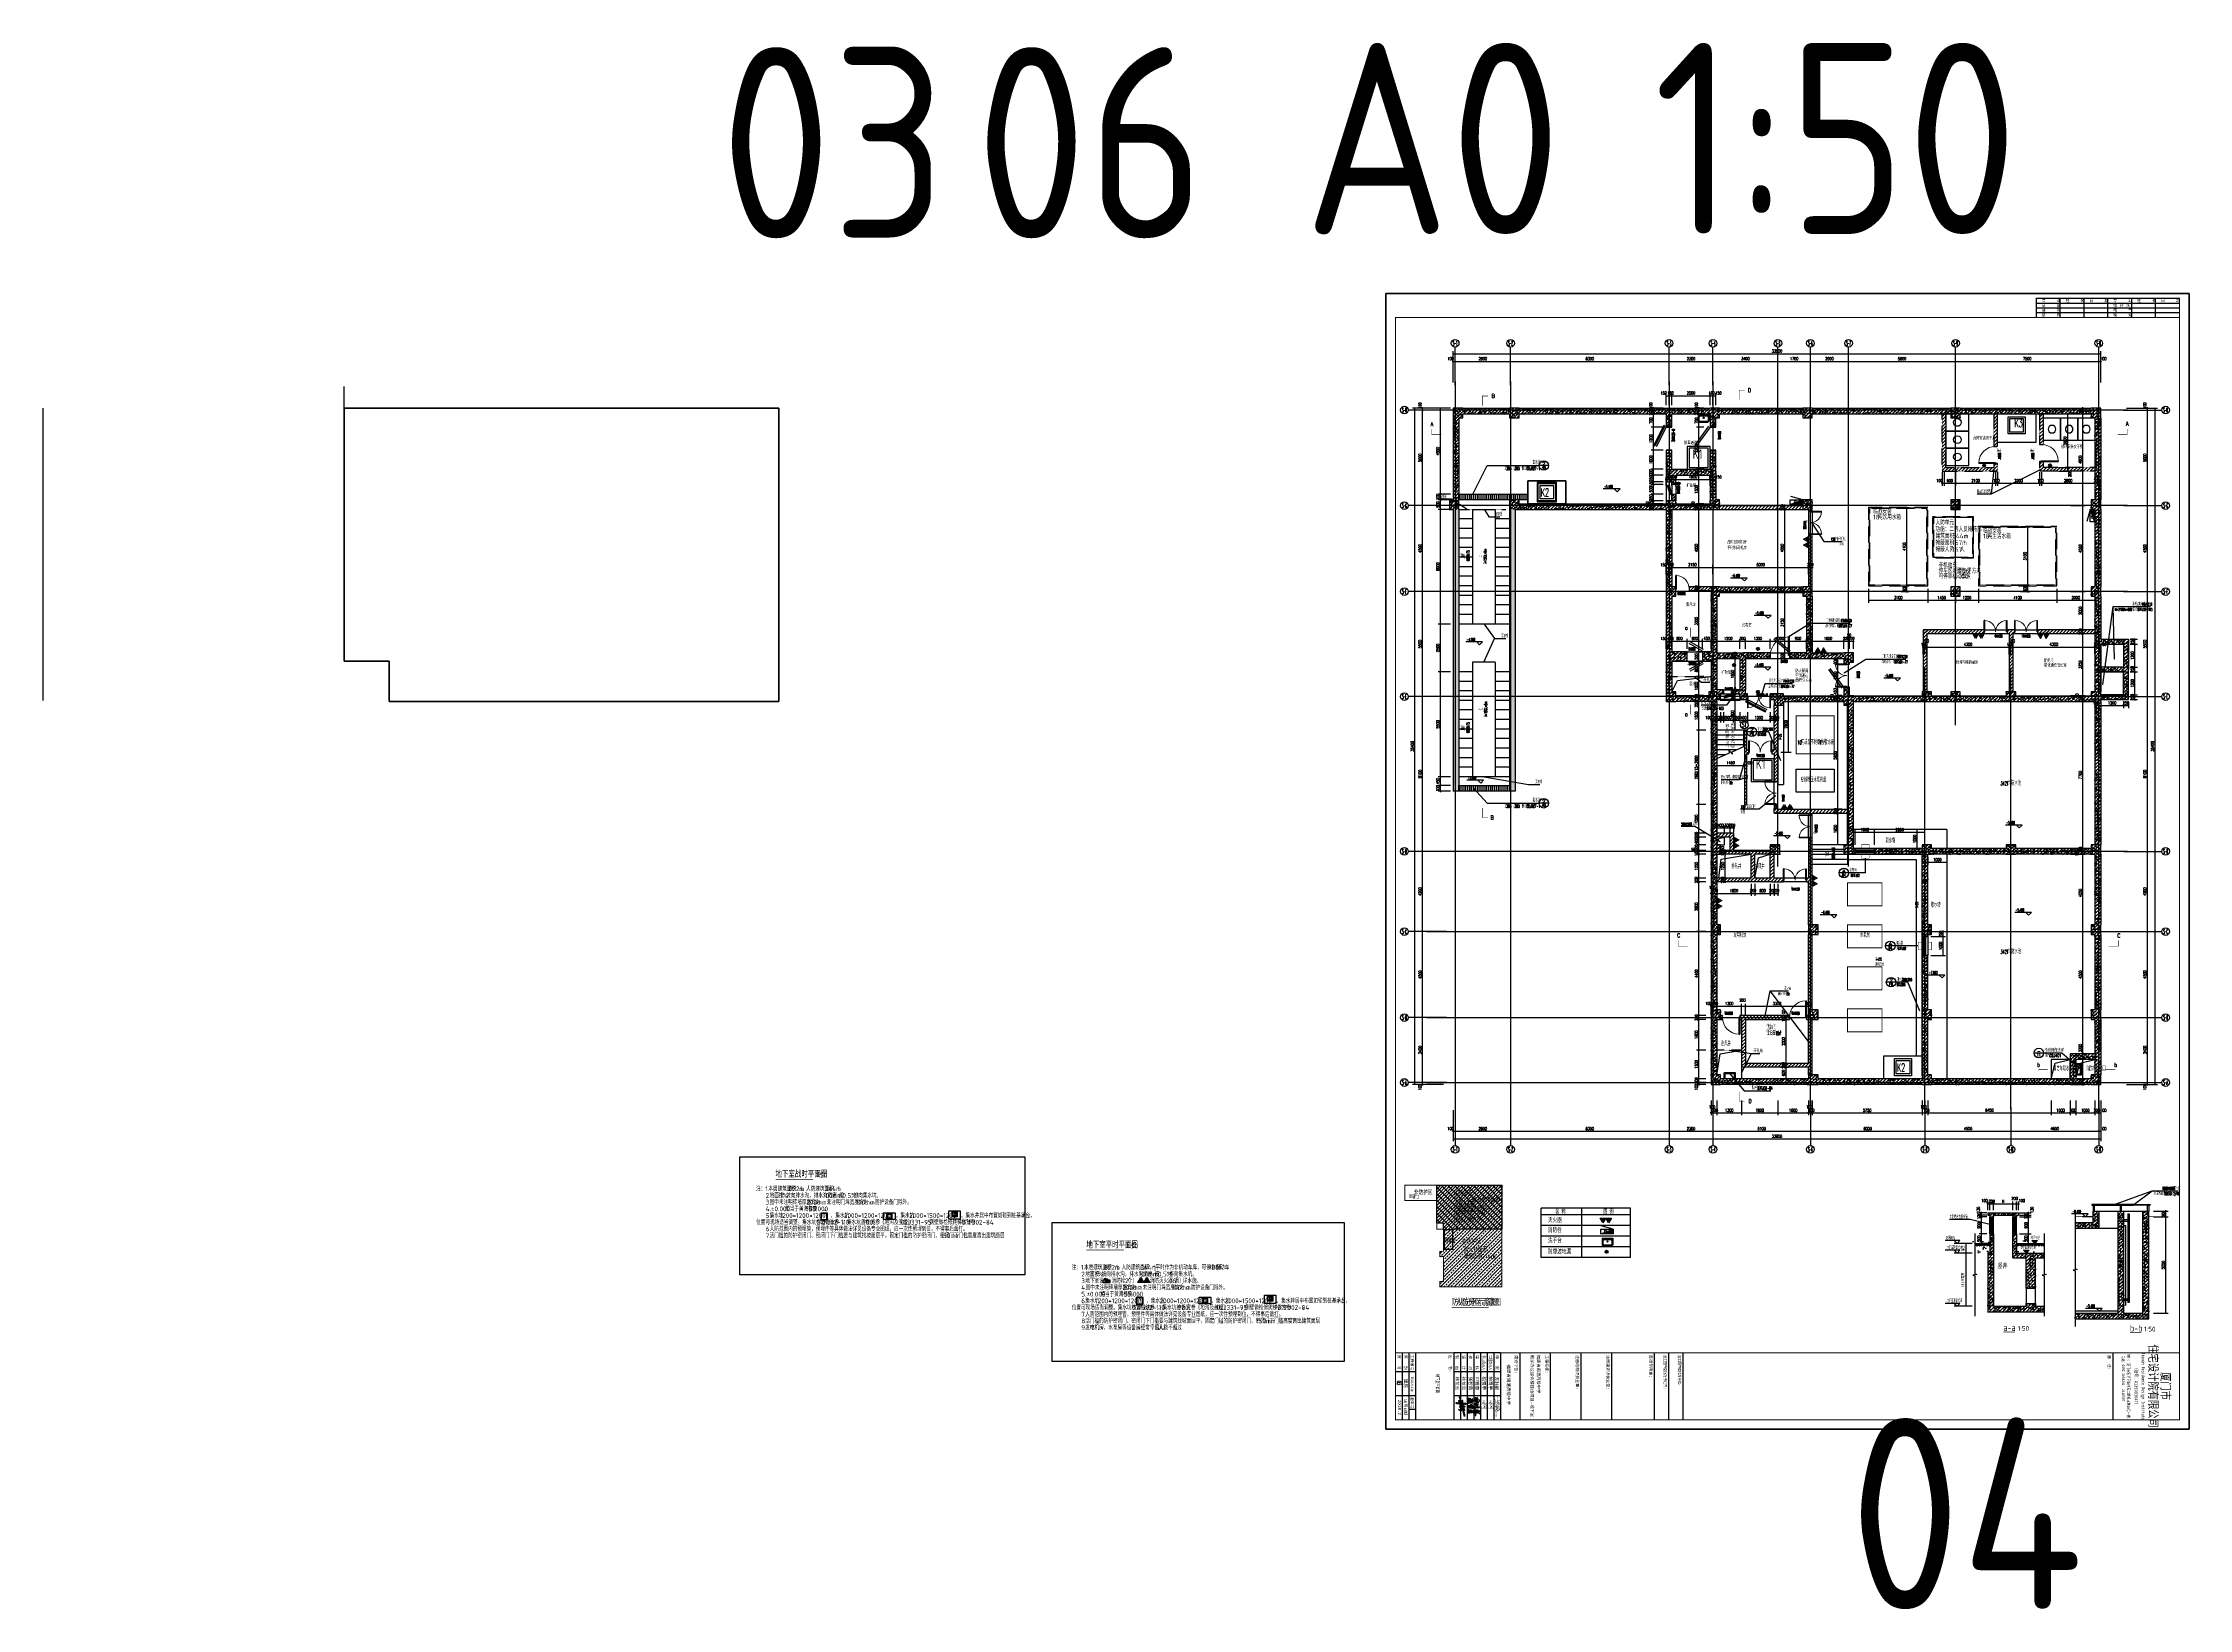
# Model space of a CAD drawing. Extents: x 0 to 2037025, y -2738621 to 0.
# Drawn here: x 888339 to 1000713, y -1417726 to -1335745 of the extents above; entities that cross this region are included whole.
import ezdxf
from ezdxf.enums import TextEntityAlignment as Align

# ---------------------------------------------------------------- set-up
doc = ezdxf.new("R2010")
doc.units = 0
doc.header["$LTSCALE"] = 10
doc.header["$MEASUREMENT"] = 0
doc.linetypes.add('DASH', pattern=[0.35, 0.25, -0.1])
doc.linetypes.add('DOTE', pattern=[2.42, 2, -0.2, 0.02, -0.2])
for name, color, linetype in [('AXIS', 3, 'Continuous'), ('AXIS_TEXT', 7, 'Continuous'), ('bh', 8, 'Continuous'), ('BH35', 8, 'Continuous'), ('COLUMN', 4, 'Continuous'), ('DIM_ELEV', 3, 'Continuous'), ('DIM_IDEN', 3, 'Continuous'), ('DIM_LEAD', 3, 'Continuous'), ('DIM_SYMB', 3, 'Continuous'), ('DOTE', 1, 'DOTE'), ('EQUIP_消火栓', 240, 'Continuous'), ('EQUIP_消防', 7, 'Continuous'), ('GPS-人防排水', 4, 'Continuous'), ('PIPE-给水', 3, 'Continuous'), ('PUB_DIM', 3, 'Continuous'), ('PUB_HATCH', 252, 'Continuous'), ('PUB_TEXT', 7, 'Continuous'), ('PUB_TITLE', 4, 'Continuous'), ('STAIR', 2, 'Continuous'), ('WALL', 4, 'Continuous'), ('water', 2, 'Continuous'), ('WINDOW', 2, 'Continuous'), ('Z-战时开', 44, 'Continuous'), ('人防-平时', 170, 'Continuous'), ('人防-排水', 151, 'Continuous'), ('人防-砌筑墙', 4, 'Continuous'), ('人防-防护设备', 142, 'Continuous'), ('图框', 142, 'Continuous'), ('地下室墙', 2, 'Continuous'), ('批量导出图层', 1, 'Continuous'), ('文字', 3, 'Continuous'), ('消火栓箱', 6, 'Continuous')]:
    doc.layers.add(name, color=color, linetype=linetype)
doc.layers.add('DIM_MODI', color=6, linetype='Continuous', plot=False)
doc.layers.add('粗轮廓', color=30, linetype='Continuous', lineweight=30)
doc.styles.add('_HZTXT', font='TSSDENG.shx', dxfattribs={"width": 0.8, "bigfont": 'HZTXT.shx'})
doc.styles.add('_TCH_AXIS', font='COMPLEX', dxfattribs={"bigfont": 'GBCBIG'})
doc.styles.add('_TCH_DIM', font='SIMPLEX.shx', dxfattribs={"width": 0.7, "bigfont": 'GBCBIG.shx'})
doc.styles.add('_TCH_DIM_T3', font='simplex_.ttf', dxfattribs={"width": 0.705882, "bigfont": 'GBCBIG'})
doc.styles.add('_TCH_DIM_T3_T3', font='SIMPLEX', dxfattribs={"width": 0.49827, "bigfont": 'GBCBIG'})
doc.styles.add('_TCH_LABEL', font='COMPLEX', dxfattribs={"bigfont": 'GBCBIG'})
doc.styles.add('COMPLEX', font='COMPLEX')
doc.styles.add('HZ1', font='ZSM.shx', dxfattribs={"width": 0.7, "bigfont": 'HZTXT.shx'})
doc.styles.add('HZTXT', font='txt.shx', dxfattribs={"width": 0.7, "bigfont": 'hztxt.shx'})
doc.styles.get("Standard").update_dxf_attribs({"font": 'gbenor.shx', "bigfont": 'gbcbig.shx'})
doc.styles.add('TSSD_REIN', font='Tssdeng.shx', dxfattribs={"width": 0.7, "bigfont": 'hztxt.shx'})
doc.styles.add('图框字型一', font='')
doc.styles.add('黑体', font='simhei.ttf', dxfattribs={"width": 0.7})
doc.styles.get('图框字型一').set_extended_font_data('SimSun')
doc.dimstyles.new('_TCH_ARCH&&50', dxfattribs={"dimtxt": 148.75, "dimasz": 50, "dimexe": 125, "dimexo": 150, "dimgap": 63.125, "dimtad": 1, "dimdec": 0, "dimzin": 0, "dimdsep": 46, "dimtxsty": '_TCH_DIM_T3', "dimblk": 'ARCHTICK', "dimcen": 0.09, "dimclrt": 7, "dimazin": 2, "dimtfac": 1, "dimtdec": 0, "dimtix": 1, "dimtmove": 2, "dimatfit": 3, "dimfxl": 0, "dimtolj": 1, "dimtzin": 0, "dimarcsym": 0})
pattern_1 = [(45, (-247137.45, 31546.03), (-88.388348, 88.388348), []), (50, (-247137.45, 31546.03), (358.63009, -31.376067), [37.5, -412.5]), (355, (-247137.45, 31546.03), (-69.37567, 376.09607), [30, -330]), (100.4514, (-247107.56, 31543.4), (289.25469, 344.71977), [31.870095, -350.571056]), (46.1842, (-247137.45, 31646.03), (533.62052, -82.75951), [56.25, -618.75]), (96.6356, (-247093, 31639.13), (467.33135, 487.05894), [47.80514, -525.8565]), (351.1842, (-247137.45, 31646), (467.33097, 487.0593), [45, -495]), (21, (-247087.45, 31621.03), (298.453526, -201.309445), [37.5, -412.5]), (326, (-247087.45, 31621.03), (121.657666, 362.57502), [30, -330]), (71.4514, (-247062.57, 31604.25), (420.111314, 161.26525), [31.870095, -350.571056]), (37.5, (-247137.45, 31546.03), (6.079928, 166.446927), [0, -326, 0, -335, 0, -331.25]), (7.5, (-247137.45, 31546.03), (131.534769, 197.205856), [0, -191, 0, -318.5, 0, -126.25]), (327.5, (-247248.95, 31546.03), (266.911218, -11.277436), [0, -125, 0, -390, 0, -517.5]), (317.5, (-247298.95, 31546.03), (291.593085, 50.05249), [0, -162.5, 0, -259, 0, -367.5])]
pattern_2 = [(45, (-45623.14, -1005.5), (-176.776766, 176.776766), []), (45, (-45536.2, -1095.25), (-176.776766, 176.776766), [98.68425, -56.391])]
pattern_3 = [(45, (0, 0), (-88.388348, 88.388348), []), (50, (0, 0), (358.63009, -31.37607), [37.5, -412.5]), (355, (0, 0), (-69.37567, 376.09607), [30, -330]), (100.4514, (29.9, -2.6), (289.25469, 344.71977), [31.870095, -350.571056]), (46.1842, (0, 100), (533.62052, -82.75951), [56.25, -618.75]), (96.6356, (44.47, 93.1), (467.33135, 487.05894), [47.80514, -525.8565]), (351.1842, (0, 100), (467.33097, 487.0593), [45, -495]), (21, (50, 75), (298.453526, -201.309445), [37.5, -412.5]), (326, (50, 75), (121.657666, 362.57502), [30, -330]), (71.4514, (74.87, 58.22), (420.111314, 161.26525), [31.870095, -350.571056]), (37.5, (0, 0), (6.079928, 166.446927), [0, -326, 0, -335, 0, -331.25]), (7.5, (0, 0), (131.534769, 197.205856), [0, -191, 0, -318.5, 0, -126.25]), (327.5, (-111.5, 0), (266.911218, -11.277436), [0, -125, 0, -390, 0, -517.5]), (317.5, (-161.5, 0), (291.593085, 50.05249), [0, -162.5, 0, -259, 0, -367.5])]
pattern_4 = [(45, (0, 89.76), (-88.388383, 88.388383), [])]

# ---------------------------------------------------------------- blocks, each defined once
blk = doc.blocks.new('_B19KTM')
for p, q in [((-0.5, 0.5), (0.5, 0.5)), ((-0.5, 0.1), (0.5, 0.1)), ((-0.5, 0), (0.5, 0)), ((-0.5, -0.3), (0.5, -0.3)), ((-0.5, -0.5), (0.5, -0.5))]:
    blk.add_line(p, q)
for points in [[(-0.48, -0.23), (-0.46, -0.27), (-0.41, -0.07), (-0.43, -0.03)], [(-0.39, -0.23), (-0.37, -0.27), (-0.33, -0.07), (-0.34, -0.03)], [(-0.3, -0.23), (-0.28, -0.27), (-0.24, -0.07), (-0.26, -0.03)], [(-0.21, -0.23), (-0.19, -0.27), (-0.15, -0.07), (-0.17, -0.03)], [(-0.12, -0.23), (-0.1, -0.27), (-0.06, -0.07), (-0.08, -0.03)], [(-0.03, -0.23), (-0.02, -0.27), (0.03, -0.07), (0.01, -0.03)], [(0.05, -0.23), (0.07, -0.27), (0.12, -0.07), (0.1, -0.03)], [(0.14, -0.23), (0.16, -0.27), (0.21, -0.07), (0.19, -0.03)], [(0.23, -0.23), (0.25, -0.27), (0.3, -0.07), (0.28, -0.03)], [(0.32, -0.23), (0.34, -0.27), (0.39, -0.07), (0.37, -0.03)], [(0.41, -0.23), (0.43, -0.27), (0.47, -0.07), (0.46, -0.03)]]:
    blk.add_lwpolyline(points, close=True)
blk = doc.blocks.new('$TwtSys$00000546')
h = blk.add_hatch()
h.set_pattern_fill('ANSI31', color=256, scale=200, style=0)
h.set_pattern_definition([(45, (-38543.802, -6670.83), (-17.67767, 17.67767), [])])
h.paths.add_polyline_path([(-65, 174), (65, 174), (65, 44), (-65, 44)])
for points in [[(0, 344), (-198, 0), (198, 0)], [(-65, 174), (65, 174), (65, 44), (-65, 44)]]:
    blk.add_lwpolyline(points, close=True)
blk = doc.blocks.new('A$C4E3245DD')
at = {"layer": 'EQUIP_消防', "xscale": 1.5, "yscale": 1.5, "zscale": 1.5, "rotation": 180}
for p in [(-298, 0), (298, 0)]:
    blk.add_blockref('$TwtSys$00000546', p, dxfattribs=at)
blk = doc.blocks.new('$DorLib2D$00000002')
for p, q in [((-0.5, 0), (-0.5, 0.4875)), ((-0.475, 0.4875), (-0.5, 0.4875)), ((-0.475, 0), (-0.475, 0.4875)), ((0.475, 0), (0.475, 0.4875)), ((0.475, 0.4875), (0.5, 0.4875)), ((0.5, 0), (0.5, 0.4875)), ((-0.5, 0), (-0.475, 0)), ((0.5, 0), (0.475, 0))]:
    blk.add_line(p, q)
at = {"lineweight": 13}
for centre, start, end in [((-0.4875, 0), 0, 88.530716), ((0.4875, 0), 91.469284, 180)]:
    blk.add_arc(centre, 0.4875, start, end, dxfattribs=at)
blk = doc.blocks.new('A$C3C2C7D95')
at = {"layer": 'Z-战时开'}
blk.add_lwpolyline([(-100, -900), (-100, 0), (-1300, 0), (-1300, -900)], close=True, dxfattribs=at)
blk.add_circle((-700, -450), 200, dxfattribs=at)
blk = doc.blocks.new('图框A0')
at = {"layer": '图框'}
for p, q in [((1000, 68100), (1000, 83100)), ((1500, 68100), (1500, 83100)), ((2000, 68100), (2000, 83100)), ((2500, 80600), (500, 80600)), ((2500, 78100), (500, 78100)), ((2500, 75600), (500, 75600)), ((110900, 76100), (117900, 76100)), ((2500, 73100), (500, 73100)), ((2500, 70600), (500, 70600)), ((110900, 31100), (117900, 31100)), ((110900, 29600), (117900, 29600)), ((110900, 28100), (117900, 28100)), ((110900, 23600), (117900, 23600)), ((110900, 20400), (117900, 20400)), ((110900, 17200), (117900, 17200)), ((110900, 14000), (117900, 14000)), ((110900, 12000), (117900, 12000)), ((110900, 11300), (117900, 11300)), ((112900, 12000), (112900, 7100)), ((115400, 12000), (115400, 7100)), ((110900, 10600), (117900, 10600)), ((110900, 9900), (117900, 9900)), ((110900, 9200), (117900, 9200)), ((110900, 8500), (117900, 8500)), ((110900, 7800), (117900, 7800)), ((110900, 7100), (117900, 7100)), ((110900, 3100), (117900, 3100)), ((110900, 2400), (117900, 2400)), ((112900, 3100), (112900, 1000)), ((115400, 3100), (115400, 1000)), ((116816, 3100), (116816, 2400)), ((110900, 1700), (117900, 1700))]:
    blk.add_line(p, q, dxfattribs=at)
blk.add_lwpolyline([(0, 0), (0, 84100), (118900, 84100), (118900, 0)], close=True, dxfattribs=at)
at = {"layer": '图框', "const_width": 120}
for points in [[(2500, 83100), (500, 83100), (500, 68100), (2500, 68100)], [(110900, 83100), (110900, 1000)]]:
    blk.add_lwpolyline(points, dxfattribs=at)
at = {"layer": '图框', "const_width": 100}
blk.add_lwpolyline([(2500, 1000), (117900, 1000), (117900, 83100), (2500, 83100)], close=True, dxfattribs=at)
at = {"layer": '图框', "style": 'HZTXT'}
for s, p in [('日    期', (911, 81164)), ('姓    名', (911, 78664)), ('专    业', (911, 76164)), ('给 排 水', (1411, 76164)), ('电    气', (1911, 76164)), ('暖    通', (2411, 76164)), ('日    期', (911, 73664)), ('姓    名', (911, 71164)), ('专    业', (911, 68664)), ('总    图', (1411, 68664)), ('建    筑', (1911, 68664)), ('结    构', (2411, 68664))]:
    blk.add_text(s, height=300, rotation=90, dxfattribs=at).set_placement(p)
at = {"layer": '图框'}
for s, height, style, width, p in [('厦门市', 900, 'HZTXT', 0.8, (114378, 81113)), ('住宅设计院有限公司', 900, 'HZTXT', 0.8, (114378, 79823)), ('Xiamen Residence Design Institute', 350, '图框字型一', 0.75, (114378, 79136)), ('（证号：A135003047）', 350, '图框字型一', 0.8, (114378, 78388)), ('地址：厦门市思明区软件园二期观日路48号一楼', 300, '图框字型一', 0.75, (114378, 77604)), ('电话：0592-2054241  2118597', 300, '图框字型一', 0.75, (113581, 77064))]:
    blk.add_text(s, height=height, dxfattribs=dict(at, style=style, width=width)).set_placement(p, align=Align.CENTER)
at = {"layer": '图框', "style": '图框字型一'}
for s, p in [('备  注:', (111142, 75590)), ('图纸专用章:', (111142, 27590)), ('注册建筑师执业章:', (111142, 23090)), ('注册结构师执业章:', (111142, 19890)), ('工程名称:', (111142, 16690)), ('建设单位:', (111142, 13490)), ('审   定', (111142, 11490)), ('校   对', (111142, 8690)), ('审   核', (111142, 9390)), ('制   图', (111142, 7290)), ('设   计', (111142, 7990)), ('图   名:', (111142, 6590)), ('工程编号', (111064, 2590)), ('版本号', (115501, 2590)), ('图   别', (111142, 1890)), ('图   号', (111142, 1190)), ('出图日期', (115751, 1890))]:
    blk.add_text(s, height=300, dxfattribs=at).set_placement(p)
for s, width, p in [('施工图审查批准单位:', 0.8, (111142, 30590)), ('施工图审查批准书证号:', 0.8, (111142, 29090)), ('工程负责人', 0.75, (111142, 10790)), ('专业负责人', 0.75, (111142, 10090))]:
    blk.add_text(s, height=300, dxfattribs=dict(at, width=width)).set_placement(p)
blk = doc.blocks.new('zxa')
h = blk.add_hatch(color=3)
edge = h.paths.add_edge_path()
edge.add_spline(control_points=[(30358, 23637), (30352, 23637), (30336, 23637), (30283, 23629), (30246, 23731), (30106, 23672), (30027, 23808), (29924, 23903), (29922, 24058), (30044, 24170), (30193, 24242), (30335, 24341), (30487, 24322), (30625, 24328), (30787, 24326), (30975, 24327), (31180, 24326), (31369, 24327), (31560, 24324), (31769, 24347), (31984, 24254), (32202, 24175), (32396, 24042), (32654, 24000), (32755, 23751), (32874, 23558), (32851, 23338), (32869, 23143), (32816, 22953), (32766, 22764), (32706, 22573), (32605, 22388), (32512, 22193), (32382, 22009), (32299, 21785), (32118, 21610), (32011, 21405), (31650, 21189), (32179, 20604), (32326, 20872), (32422, 20920), (32554, 20887), (32528, 20756), (32513, 20614), (32361, 20525), (32332, 20341), (32204, 20368), (32072, 20331), (31987, 20545), (31852, 20707), (31727, 20886), (31603, 20964), (31485, 20969), (31406, 20837), (31240, 20780), (31091, 20663), (30921, 20558), (30739, 20453), (30556, 20414), (30408, 20334), (30283, 20380), (30133, 20353), (30022, 20484), (29882, 20598), (29821, 20779), (29717, 20946), (29740, 21138), (29737, 21321), (29727, 21484), (29760, 21661), (29841, 21853), (29883, 22064), (29975, 22318), (30230, 22240), (30465, 22287), (30697, 22193), (30923, 22079), (31117, 21886), (31321, 21683), (31501, 21354), (31698, 21491), (31806, 21637), (31907, 21843), (32082, 22047), (32160, 22349), (32358, 22669), (32419, 23049), (32508, 23448), (32227, 23614), (31991, 23778), (31729, 23876), (31466, 23925), (31213, 23911), (30993, 23918), (30776, 23913), (30585, 23949), (30386, 23794), (30351, 23650), (30335, 23584)], knot_values=[0, 0, 0, 0, 18.5738899, 49.52998099, 148.22346966, 244.18768529, 404.31036576, 534.89741377, 671.01793132, 806.96518077, 1005.48629613, 1177.15417457, 1297.8833807, 1449.56887395, 1595.06326662, 1783.8961476, 2012.97216263, 2211.09189054, 2350.39498657, 2585.6621022, 2829.41692948, 3037.51856026, 3278.40779302, 3537.71338469, 3744.67729337, 4036.83468196, 4198.73228831, 4393.35388099, 4619.34844902, 4782.70672842, 4982.49414887, 5217.80233384, 5411.75234916, 5631.32841254, 5891.48357786, 6115.83899794, 6369.08453872, 6589.72597919, 7221.09251601, 7310.43684917, 7423.77054109, 7535.32216573, 7614.99739829, 7772.62386725, 7953.58150028, 8113.33304943, 8187.74407954, 8304.67550224, 8479.29317063, 8745.52702998, 8985.45535634, 9116.20757226, 9172.31976358, 9320.30628746, 9513.02590276, 9691.61007969, 9884.08646338, 10115.98863223, 10310.91138884, 10449.90832452, 10592.77230701, 10687.64533626, 10881.94612793, 11046.15198403, 11231.86980386, 11441.13552954, 11617.68299628, 11790.96110288, 11994.9977912, 12100.82279667, 12331.45373488, 12606.50066571, 12789.08760723, 13011.32576928, 13260.0999922, 13521.28560476, 13729.06395946, 14025.10508255, 14309.27983376, 14684.08842096, 14793.7000269, 14953.52561497, 15237.64085122, 15476.29623523, 15744.59485701, 16159.77741118, 16573.88921505, 16946.70329117, 17203.57509831, 17453.26105781, 17834.36031992, 18021.67541899, 18252.33018428, 18590.82321779, 18682.1803763, 18907.24276238, 19146.13609009, 19346.352833, 19346.352833, 19346.352833, 19346.352833], degree=3, periodic=0)
edge = h.paths.add_edge_path(flags=16)
edge.add_spline(control_points=[(30039, 21724), (30037, 21732), (30030, 21769), (30071, 21823), (30081, 21907), (30152, 21933), (30210, 21966), (30293, 21963), (30366, 21927), (30449, 21896), (30528, 21843), (30636, 21816), (30702, 21723), (30774, 21664), (30860, 21630), (30888, 21551), (30966, 21486), (31056, 21438), (31123, 21357), (31218, 21314), (31291, 21272), (31393, 21169), (31314, 21154), (31293, 21103), (31231, 21080), (31176, 21037), (31110, 20982), (31050, 20927), (30953, 20895), (30884, 20822), (30791, 20768), (30712, 20737), (30640, 20723), (30571, 20677), (30485, 20678), (30402, 20689), (30341, 20744), (30268, 20682), (30172, 20770), (30142, 20866), (30068, 20940), (30020, 21026), (29975, 21147), (29949, 21301), (29939, 21461), (29984, 21613), (30024, 21705), (30045, 21753)], knot_values=[0, 0, 0, 0, 24.09538237, 112.96020042, 186.78025402, 256.51942945, 318.16490629, 389.9379551, 492.13475242, 560.45375949, 655.43404576, 777.19110423, 876.56818014, 987.23143401, 1056.9704413, 1139.05110841, 1221.52386722, 1356.73272161, 1439.20548042, 1535.63239272, 1650.07440504, 1752.10081483, 1792.21796393, 1838.91412449, 1906.10599428, 1979.09907839, 2049.15129906, 2164.56172896, 2216.78377981, 2351.32724276, 2455.93583777, 2539.23594529, 2604.54707088, 2674.09716605, 2782.12934169, 2849.59693259, 2927.34355301, 2985.09576998, 3083.03911455, 3233.24177269, 3303.28605045, 3390.43363875, 3527.56369998, 3688.75963209, 3859.13799371, 4001.22179558, 4159.40820613, 4159.40820613, 4159.40820613, 4159.40820613], degree=3, periodic=0)
h = blk.add_hatch(color=3)
edge = h.paths.add_edge_path()
edge.add_spline(control_points=[(32896, 25762), (32894, 25777), (32888, 25817), (32828, 25874), (32863, 25975), (32808, 26072), (32845, 26204), (32990, 26276), (33171, 26306), (33328, 26398), (33538, 26445), (33778, 26465), (34051, 26397), (34361, 26361), (34660, 26240), (35028, 26066), (35363, 25798), (35748, 25543), (35908, 25201), (36207, 25150), (36249, 24899), (36410, 24677), (36384, 24379), (36424, 24075), (36362, 23785), (36295, 23498), (36206, 23210), (36088, 22885), (35840, 22586), (35643, 22188), (35288, 21916), (35051, 21523), (34780, 21305), (34584, 21032), (34353, 20960), (34151, 20821), (33981, 19803), (34184, 18059), (33690, 16254), (34075, 15381), (34033, 15324), (34070, 15257), (34059, 15166), (34096, 15062), (34071, 14953), (34123, 14850), (34042, 14762), (33935, 14684), (33801, 14691), (33646, 14737), (33665, 14911), (33729, 15060), (33613, 15250), (33618, 15662), (33547, 16064), (33551, 16423), (33553, 16602), (33529, 16824), (33541, 17099), (33528, 17385), (33567, 17675), (33611, 17993), (33668, 18331), (33634, 18674), (33628, 19025), (33697, 19399), (33686, 19820), (33650, 20202), (33874, 20728), (33669, 20736), (33633, 20715), (33592, 20726), (33558, 20719), (33522, 20745), (33475, 20735), (33413, 20745), (33365, 20758), (33328, 20817), (33265, 20831), (33205, 20874), (33168, 20918), (33109, 20965), (33063, 21034), (33035, 21105), (33026, 21167), (33025, 21223), (32990, 21287), (32990, 21368), (33006, 21444), (33008, 21527), (32987, 21596), (33024, 21658), (33090, 21657), (33152, 21639), (33219, 21644), (33255, 21606), (33258, 21565), (33219, 21546), (33236, 21493), (33210, 21439), (33219, 21370), (33256, 21315), (33297, 21256), (33300, 21179), (33345, 21117), (33410, 21070), (33429, 20980), (33521, 20947), (33595, 20957), (33663, 20951), (33739, 20971), (33727, 21043), (33728, 21110), (33746, 21208), (33708, 21337), (33775, 21449), (33760, 21547), (33697, 21594), (33712, 21695), (33693, 21809), (33694, 21982), (33681, 22142), (33684, 22292), (33680, 22404), (33707, 22565), (33701, 22711), (33701, 22827), (33702, 22883), (33645, 22913), (33663, 22974), (33591, 23001), (33597, 23084), (33600, 23150), (33610, 23220), (33602, 23291), (33630, 23357), (33626, 23436), (33570, 23429), (33534, 23463), (33502, 23516), (33527, 23605), (33542, 23694), (33467, 23778), (33535, 23818), (33599, 23821), (33660, 23783), (33741, 23805), (33817, 23773), (33866, 23713), (33941, 23729), (33927, 23658), (33949, 23605), (33891, 23505), (33980, 23524), (34023, 23480), (34060, 23429), (34127, 23404), (34195, 23393), (34243, 23343), (34299, 23312), (34306, 23247), (34355, 23209), (34390, 23157), (34421, 23099), (34478, 23056), (34496, 22986), (34522, 22920), (34539, 22846), (34537, 22764), (34567, 22686), (34550, 22606), (34549, 22529), (34549, 22446), (34500, 22377), (34500, 22284), (34443, 22225), (34423, 22136), (34325, 22111), (34272, 22015), (34192, 21977), (34128, 21903), (34176, 21863), (34182, 21818), (34225, 21781), (34225, 21716), (34179, 21669), (34192, 21622), (34185, 21570), (34134, 21571), (34152, 21515), (34142, 21453), (34172, 21352), (34074, 21167), (34172, 21182), (34210, 21238), (34292, 21315), (34402, 21424), (34542, 21520), (34642, 21643), (34778, 21745), (34886, 21939), (35060, 22074), (35166, 22234), (35252, 22331), (35315, 22441), (35380, 22546), (35453, 22652), (35547, 22741), (35604, 22874), (35675, 23017), (35785, 23169), (35835, 23354), (35926, 23535), (35970, 23744), (35981, 23981), (36014, 24230), (35990, 24459), (35901, 24665), (35801, 24823), (35674, 24976), (35495, 25088), (35348, 25271), (35153, 25376), (35060, 25526), (34929, 25584), (34823, 25662), (34726, 25738), (34640, 25817), (34523, 25889), (34390, 25956), (34227, 25960), (34092, 26013), (33946, 26063), (33808, 26067), (33680, 26067), (33578, 26064), (33491, 26073), (33401, 26044), (33340, 25966), (33208, 25939), (33236, 25790), (33204, 25680), (33238, 25560), (33170, 25466), (32990, 25468), (32986, 25679), (32910, 25775), (32873, 25821)], knot_values=[0, 0, 0, 0, 43.58874471, 119.73770717, 222.02701563, 321.26586521, 439.48633318, 583.07875727, 777.42255526, 993.23055373, 1117.34882558, 1418.93228248, 1705.97732487, 1956.39992068, 2352.46886664, 2662.07920749, 3176.428662, 3633.45615064, 4042.37874747, 4198.90613517, 4454.5733603, 4694.15102071, 5017.64178566, 5302.65944037, 5615.43727478, 5896.11705296, 6187.45575076, 6521.65112335, 6923.34674565, 7340.24409442, 7836.76026697, 8232.75722113, 8697.95253956, 8875.27355133, 9216.24978302, 9404.22422259, 9564.89139483, 12189.79586082, 14783.15511065, 14830.7737581, 14891.89179206, 14964.08847446, 15034.70198494, 15161.80049114, 15285.08117921, 15356.56890158, 15479.72534551, 15587.49056109, 15754.07451384, 15867.95992072, 16011.46404954, 16189.46227783, 16344.45347034, 16625.73746514, 17409.88684748, 17569.35433301, 17699.82777395, 17946.70405138, 18236.64497785, 18526.58580816, 18803.55339306, 19111.08615758, 19490.51320401, 19824.26065402, 20143.19562505, 20537.02767572, 20971.93901733, 21349.14121765, 21881.96070149, 21901.98395196, 21943.791925, 21999.85745761, 22023.88551501, 22041.79279196, 22126.27104282, 22154.58815311, 22233.46286236, 22259.09539489, 22359.43779228, 22408.31097781, 22481.91257354, 22530.1218878, 22633.42693967, 22727.12129247, 22755.42096616, 22819.95404516, 22892.10852002, 22968.25429518, 23057.11705712, 23125.1532291, 23217.2892232, 23260.58738924, 23321.18865297, 23390.31881742, 23463.39623605, 23505.95116959, 23533.96606961, 23570.8738217, 23610.89509369, 23676.04639517, 23744.55239105, 23809.09482475, 23873.63735573, 23956.14642951, 24028.31005878, 24096.25008303, 24193.06384471, 24271.93855397, 24360.04156179, 24416.10709441, 24486.0387317, 24546.20401332, 24602.23381333, 24694.63062823, 24838.2597497, 24983.11745333, 25062.1356747, 25110.24410645, 25201.18433275, 25332.70435158, 25468.51226929, 25712.99834157, 25817.05987956, 25916.59694851, 26048.50608886, 26306.43738611, 26347.15712674, 26402.19992453, 26460.1550561, 26505.62522684, 26553.73773344, 26646.02025967, 26714.03736239, 26759.50743746, 26859.14741056, 26915.11338518, 26989.73471575, 27021.74731899, 27060.68420346, 27131.51150621, 27195.49719111, 27326.7832411, 27399.88387023, 27445.14639457, 27517.72441528, 27593.61154015, 27643.61696507, 27759.65164559, 27814.90285195, 27869.97888115, 27919.9528582, 27974.4343376, 28065.93616563, 28115.94159925, 28171.1928056, 28241.95111384, 28303.26154159, 28378.52206255, 28440.92362455, 28510.82236638, 28553.39314156, 28623.50161806, 28684.54565874, 28743.06061237, 28820.96239304, 28888.46082941, 28950.1928092, 29035.12406568, 29116.17154863, 29193.46506234, 29277.4115802, 29354.73929451, 29425.85387469, 29519.71719621, 29598.63874688, 29688.09809526, 29755.78562265, 29851.37979366, 29956.21948796, 30061.85914882, 30132.54625416, 30181.6936471, 30219.37617275, 30263.17156844, 30343.65132838, 30378.4790327, 30449.37450824, 30479.9163987, 30514.60712382, 30556.45658745, 30611.18281653, 30711.02974692, 30901.39852627, 30920.99226979, 30982.51601421, 31089.55951171, 31265.02880158, 31443.58114846, 31596.15821128, 31735.22977297, 31949.03451367, 32247.0926717, 32385.69873675, 32520.63879293, 32634.74334701, 32765.49745181, 32891.17946399, 33018.97310008, 33149.14903216, 33320.64102206, 33498.91302398, 33706.53437483, 33886.69789192, 34106.76834386, 34339.59642434, 34598.84894431, 34859.45531073, 35017.01303667, 35267.16760948, 35417.47435869, 35611.12641173, 35892.5761664, 36110.07454898, 36260.3812982, 36400.26190539, 36529.00814187, 36656.37538707, 36769.28640193, 36879.64647568, 37066.86113659, 37207.5478199, 37360.65345994, 37499.12896155, 37665.46109709, 37771.57514967, 37884.32140406, 37970.53885123, 38033.45279267, 38156.78994809, 38263.71303517, 38363.35250346, 38535.80538988, 38622.2228696, 38712.39195139, 38845.0344191, 39038.28677532, 39216.77912672, 39216.77912672, 39216.77912672, 39216.77912672], degree=3, periodic=0)
edge = h.paths.add_edge_path(flags=16)
edge.add_spline(control_points=[(33977, 23242), (33975, 23216), (33966, 23133), (34030, 22954), (34079, 22664), (34037, 22425), (34105, 22051), (34284, 22216), (34416, 22452), (34411, 22854), (34221, 23192), (34037, 23230), (33977, 23242)], knot_values=[0, 0, 0, 0, 78.25705012, 246.43322763, 566.40647191, 904.79923679, 1155.81732487, 1240.75856428, 1515.85052318, 2001.94464072, 2372.99729406, 2550.87725369, 2550.87725369, 2550.87725369, 2550.87725369], degree=3, periodic=0)
h = blk.add_hatch(color=3)
edge = h.paths.add_edge_path()
edge.add_spline(control_points=[(37795, 24241), (37807, 24215), (37842, 24142), (37869, 23971), (38085, 24014), (38225, 24199), (38675, 24139), (39208, 24122), (39668, 24307), (40034, 24116), (39725, 23960), (39545, 23865), (39626, 23553), (39516, 23718), (39387, 23721), (39075, 23727), (39326, 23321), (38689, 23072), (38326, 22020), (37137, 21796), (36895, 20968), (37251, 20860), (37682, 20736), (38078, 21155), (38587, 20832), (37985, 20495), (37921, 19938), (38195, 19945), (38479, 20072), (38420, 20505), (38912, 20565), (38643, 19987), (38614, 19580), (38880, 19311), (39079, 19150), (39338, 19083), (39534, 19383), (39701, 19890), (39839, 20559), (39585, 21585), (40335, 21483), (40637, 21462), (40762, 21454)], knot_values=[0, 0, 0, 0, 86.90399381, 248.84009517, 420.51421107, 585.8814285, 928.61797586, 1611.98757867, 2251.60498135, 2352.99236873, 2628.9956518, 2861.28226504, 3028.61711471, 3137.3219258, 3228.481745, 3440.2431069, 3819.24418327, 3957.57438055, 5264.09214685, 6834.56102656, 7107.72596288, 7365.91975306, 7762.9140359, 8474.00841701, 8588.00576164, 9377.74621208, 9666.14068053, 9876.74240849, 10033.15434409, 10576.61014582, 10717.61453799, 11233.12381714, 11697.50821988, 12024.46479928, 12276.1682094, 12498.91384276, 12699.42462499, 13235.90722526, 14129.9130998, 14917.73702996, 15479.41054266, 15873.20477201, 15873.20477201, 15873.20477201, 15873.20477201], degree=3, periodic=0)
edge.add_spline(control_points=[(40762, 21454), (40765, 21495), (40782, 21678), (40848, 22158), (40279, 22595), (40156, 23244), (39773, 23373), (39743, 23662), (40055, 23615), (39991, 23961), (40283, 24068), (40325, 24415), (39907, 24644), (39317, 24466), (38670, 24490), (38100, 24520), (37886, 24324), (37795, 24241)], knot_values=[0, 0, 0, 0, 9.1108167, 40.52221028, 103.0431769, 152.07565111, 173.74327442, 185.51853107, 199.99757828, 220.53246507, 238.14911828, 262.18741627, 279.09025176, 335.34712297, 392.25001521, 428.76360842, 455.48904829, 455.48904829, 455.48904829, 455.48904829], degree=3, periodic=0)
edge = h.paths.add_edge_path(flags=17)
edge.add_spline(control_points=[(39739, 23159), (39737, 23160), (39678, 23221), (39764, 22647), (39704, 22391), (39733, 22010), (39722, 21717), (39965, 21800), (40194, 21852), (40496, 21736), (40708, 21929), (40470, 22172), (40262, 22447), (39993, 22820), (39815, 23057), (39734, 23164)], knot_values=[0, 0, 0, 0, 5.9224255, 249.31344791, 843.80270855, 1321.0752704, 1422.93751274, 1532.57614767, 1905.21366129, 2236.25937478, 2381.38681624, 2594.45363632, 3043.24296123, 3532.94027846, 3936.26825282, 3936.26825282, 3936.26825282, 3936.26825282], degree=3, periodic=0)
edge = h.paths.add_edge_path(flags=16)
edge.add_spline(control_points=[(37485, 21270), (37477, 21261), (37462, 21245), (37399, 21207), (37558, 21230), (37672, 21230), (37952, 21382), (38277, 21297), (38527, 21539), (38675, 21820), (38917, 22067), (38944, 22394), (39093, 22416), (39194, 22346), (39038, 22129), (38981, 21894), (38511, 21302), (39597, 21621), (39266, 22215), (39579, 22890), (39080, 22891), (38882, 22541), (38590, 22190), (38203, 21920), (37832, 21612), (37600, 21383), (37465, 21249)], knot_values=[0, 0, 0, 0, 37.64648666, 70.91844887, 164.10157036, 284.64473012, 530.89759014, 1015.67836409, 1166.53671745, 1530.08816317, 1960.26660138, 2233.99098037, 2294.26246282, 2384.77305112, 2525.72964993, 2927.36880422, 3320.09248038, 4016.75981945, 4403.47532916, 5164.1301746, 5297.24883557, 5716.01917518, 6230.57763923, 6704.48418581, 7110.88119978, 7680.95033652, 7680.95033652, 7680.95033652, 7680.95033652], degree=3, periodic=0)
edge = h.paths.add_edge_path(flags=16)
edge.add_spline(control_points=[(39004, 21292), (38991, 21286), (38938, 21263), (39068, 21114), (39072, 20926), (38977, 20735), (38987, 20373), (38979, 20016), (39061, 19634), (39329, 19521), (39357, 20281), (39322, 20624), (39530, 21380), (39176, 21384), (39046, 21315), (38987, 21283)], knot_values=[0, 0, 0, 0, 38.74026552, 154.00184101, 402.95805598, 626.40976226, 765.62358304, 1478.21525598, 1729.76799713, 1866.98668788, 2169.90569671, 3286.08428461, 3644.56215738, 3892.28710608, 4101.06678929, 4101.06678929, 4101.06678929, 4101.06678929], degree=3, periodic=0)
h = blk.add_hatch(color=3)
edge = h.paths.add_edge_path()
edge.add_spline(control_points=[(40725, 22429), (40726, 22405), (40737, 22179), (40870, 21430), (40672, 20218), (40581, 19035), (40722, 18409), (40941, 18110), (41236, 18548), (41195, 19069), (41189, 19739), (41348, 20350), (41572, 20686), (41530, 20998), (41328, 20986), (41240, 20787), (41259, 20510), (41263, 20114), (41184, 19856), (40975, 19454), (40980, 20335), (41085, 20959), (41103, 22209), (41300, 23034), (41096, 23638), (41133, 23952), (41071, 24221), (40856, 24395), (41065, 24644), (41311, 24749), (41557, 24994), (41477, 25282), (41187, 25296), (40908, 25050), (40625, 24689), (40389, 24361), (40247, 24112), (40294, 23931), (40528, 23916), (40543, 24173), (40748, 24132), (40878, 24033), (40925, 23773), (40830, 23339), (40706, 22828), (40726, 22438), (40732, 22305)], knot_values=[0, 0, 0, 0, 72.68846173, 678.85554358, 2262.00775394, 3759.89658708, 4075.46196109, 4311.82952854, 4596.4451668, 5212.88135941, 6006.25593447, 6548.63063418, 7085.19110483, 7205.21216454, 7357.7097277, 7523.95924266, 7799.93106211, 8205.0488453, 8629.70150238, 8855.78914479, 9020.97842173, 10480.01981199, 11458.76142229, 12587.95650358, 12967.5060533, 13331.01527305, 13512.21468422, 13799.85591583, 13953.79844622, 14351.7137659, 14659.12403798, 14887.5784034, 15050.88034278, 15426.23614049, 15945.61007323, 16440.57531065, 16650.09630093, 16772.76863657, 16928.26338842, 17163.55214067, 17273.67453882, 17465.40622619, 17632.99045141, 18025.15215985, 18796.97858551, 19193.21409658, 19193.21409658, 19193.21409658, 19193.21409658], degree=3, periodic=0)
h = blk.add_hatch(color=3)
edge = h.paths.add_edge_path()
edge.add_spline(control_points=[(42477, 26375), (42475, 26375), (42472, 26375), (42464, 26376), (42430, 26344), (42406, 26528), (42458, 26609), (42579, 26809), (42877, 26592), (43241, 26446), (43481, 25996), (43616, 25527), (43492, 25163), (43277, 24830), (43002, 24820), (42947, 24531), (43046, 24638), (43273, 24552), (43594, 24612), (43945, 24536), (44207, 24315), (44111, 23970), (43853, 23825), (43615, 23676), (43363, 23656), (42810, 23959), (42876, 22633), (43473, 22408), (43896, 22171), (43770, 21764), (43666, 21472), (43459, 21225), (43116, 21161), (43131, 20711), (43712, 21031), (44147, 20892), (44192, 20595), (43988, 20287), (43703, 19867), (43059, 19730), (43267, 18929), (43430, 19256), (43854, 19223), (44567, 19226), (45372, 19059), (45838, 19399), (46047, 19360), (46001, 19172), (45854, 18993), (45471, 18917), (44939, 18843), (44360, 18736), (43261, 19007), (43441, 18571), (43313, 18455), (43392, 18269), (43234, 18242), (43119, 18300), (42908, 18364), (42982, 18956), (42196, 18539), (41812, 18649), (41545, 18716), (41540, 18911), (41513, 19125), (41787, 19124), (42197, 19286), (42920, 19408), (43020, 20553), (42496, 20352), (42200, 20297), (41926, 20362), (41678, 20422), (41767, 20771), (42252, 20887), (42962, 21209), (42987, 22061), (42694, 22361), (42523, 22360), (42305, 22436), (42058, 22475), (41784, 22508), (41745, 22765), (42019, 22979), (42378, 22956), (42987, 22558), (42547, 23490), (42837, 24058), (42431, 24141), (42077, 23986), (41724, 23716), (41415, 23768), (41202, 23805), (41208, 24003), (41430, 24344), (41961, 24531), (42592, 24351), (42750, 24752), (43095, 25026), (43304, 25636), (42942, 26117), (42631, 26287), (42453, 26383)], knot_values=[0, 0, 0, 0, 4.15968247, 11.09261728, 21.07226778, 126.13819244, 297.0281011, 427.33340932, 710.72241476, 1120.05368865, 1698.42668016, 2115.28401726, 2555.96279717, 2813.90014856, 3240.03952408, 3311.3872814, 3366.97734306, 3535.15512015, 3994.25274707, 4328.16429379, 4597.77115076, 4908.1710467, 5211.95543801, 5471.89132071, 5742.81975013, 5940.37321922, 7137.24464511, 7374.88250243, 7936.049346, 8283.37173584, 8507.54355445, 8882.9967766, 9220.82021339, 9335.28628016, 10032.93333198, 10346.15239821, 10589.08756633, 10798.53108454, 11439.92799575, 12072.93123008, 12510.62898538, 12585.68245983, 13014.99070183, 13567.25295494, 14891.66317524, 15148.81464154, 15257.52021741, 15413.95719481, 15584.66875564, 15969.91073402, 16507.44092268, 17164.75665957, 18118.0039632, 18213.94545021, 18411.39806523, 18546.67607422, 18665.39324351, 18764.16997805, 18955.29129576, 19240.73963614, 20059.59113633, 20410.05891239, 20591.21114185, 20769.42772254, 20960.91345826, 21087.27489561, 21461.9185032, 22369.87773863, 23121.3047129, 23349.77783138, 23817.06833789, 24035.77726665, 24227.89382972, 24453.22666838, 24841.50880242, 25649.54078425, 26641.50135744, 26720.01010983, 26868.82564687, 27120.83116741, 27411.63109233, 27648.00033742, 27842.70390836, 28024.25607366, 28602.25347542, 28873.75968381, 29761.52821454, 30181.12147041, 30373.54696625, 30796.59590099, 31370.59720618, 31559.54358895, 31762.68772023, 31898.89983258, 32063.9588475, 32977.93619449, 33457.61147986, 33565.13498144, 34196.2997073, 34791.29758921, 35249.90227869, 35857.25112894, 35857.25112894, 35857.25112894, 35857.25112894], degree=3, periodic=0)
edge = h.paths.add_edge_path(flags=16)
edge.add_spline(control_points=[(43255, 24218), (43249, 24213), (43224, 24189), (43194, 24090), (43268, 23903), (43518, 23896), (43739, 23943), (43889, 24276), (43483, 24236), (43310, 24215), (43239, 24206)], knot_values=[0, 0, 0, 0, 22.37829211, 102.46065492, 294.14733331, 523.86479657, 765.62368371, 969.79668411, 1310.06591916, 1545.1768016, 1545.1768016, 1545.1768016, 1545.1768016], degree=3, periodic=0)
edge = h.paths.add_edge_path(flags=16)
edge.add_spline(control_points=[(43142, 22094), (43135, 22103), (43102, 22141), (43100, 21975), (43115, 21880), (43143, 21743), (43123, 21550), (43264, 21607), (43378, 21680), (43455, 21893), (43308, 22076), (43183, 22091), (43129, 22097)], knot_values=[0, 0, 0, 0, 27.59112541, 127.0431422, 269.20032865, 409.20926446, 568.42898194, 646.52843385, 774.40770142, 1001.1632291, 1215.26810272, 1373.24820642, 1373.24820642, 1373.24820642, 1373.24820642], degree=3, periodic=0)
edge = h.paths.add_edge_path(flags=16)
edge.add_spline(control_points=[(43168, 20529), (43169, 20511), (43176, 20399), (43184, 20259), (43118, 19821), (43240, 19967), (43320, 20096), (43561, 20197), (43690, 20375), (43932, 20571), (43712, 20666), (43517, 20626), (43245, 20682), (43178, 20553), (43164, 20525)], knot_values=[0, 0, 0, 0, 51.86766434, 331.35346164, 628.38997054, 674.82060122, 829.50255408, 1108.08676604, 1374.10568972, 1600.00004734, 1714.32926605, 1935.38929216, 2262.9979845, 2352.98419903, 2352.98419903, 2352.98419903, 2352.98419903], degree=3, periodic=0)
h = blk.add_hatch(color=3)
edge = h.paths.add_edge_path()
edge.add_spline(control_points=[(49069, 26635), (49073, 26636), (49090, 26643), (49043, 26680), (49146, 26708), (49213, 26695), (49345, 26709), (49396, 26519), (49308, 26330), (49492, 26159), (49678, 26212), (49797, 26064), (49836, 25932), (49747, 25792), (49605, 25859), (49426, 25748), (49597, 25539), (49425, 25462), (49429, 25285), (49598, 25321), (49827, 25191), (50226, 25188), (50598, 24945), (50942, 24733), (51032, 24377), (51034, 23941), (50945, 23442), (50898, 22853), (50711, 22411), (50480, 21937), (50258, 21561), (50018, 21136), (49678, 20940), (49581, 20610), (49285, 20536), (49418, 20328), (49340, 20122), (49529, 19913), (49770, 19734), (50162, 19602), (50594, 19581), (51057, 19618), (51343, 19956), (51563, 20249), (51640, 20856), (50838, 20464), (50391, 20354), (49910, 20104), (49669, 20164), (49441, 20236), (49462, 20481), (49575, 20627), (49740, 20678), (49869, 20662), (50024, 20645), (50044, 20819), (50209, 20709), (50219, 20938), (50478, 20920), (50750, 21059), (51106, 20904), (51479, 21173), (52107, 21270), (52865, 21415), (53656, 21478), (54180, 21492), (54515, 21407), (54692, 21296), (54798, 21107), (54707, 20874), (54459, 20756), (54247, 20628), (54018, 20591), (53923, 20696), (53809, 20804), (53960, 20956), (54358, 21091), (53490, 21005), (52975, 20997), (52424, 20805), (51564, 20842), (51916, 20440), (51952, 20103), (51710, 19713), (51424, 19344), (50922, 19165), (50359, 19148), (49739, 19276), (49032, 19527), (49018, 20657), (47993, 19579), (47289, 19459), (46782, 19551), (46444, 19839), (46476, 20260), (46542, 20637), (46671, 20885), (46843, 21170), (46972, 20986), (47185, 20917), (47164, 20606), (46961, 20423), (46906, 20208), (46881, 19973), (47018, 19859), (47250, 19866), (47565, 19888), (47983, 20063), (48330, 20319), (48846, 20298), (48835, 20561), (48706, 20563), (48568, 20655), (48406, 20833), (48419, 21064), (48587, 21256), (48694, 21028), (48819, 20893), (49042, 20761), (49254, 20935), (49489, 21153), (49738, 21528), (50065, 21972), (50275, 22548), (50562, 23200), (50661, 23857), (50648, 24645), (50095, 24793), (49758, 24823), (49651, 25002), (49392, 24818), (49490, 24451), (49177, 23917), (49555, 23864), (49756, 23751), (49691, 23564), (49652, 23433), (49525, 23376), (49404, 23423), (49309, 23326), (49236, 23168), (49444, 23128), (49468, 22965), (49484, 22771), (49292, 22782), (48971, 22863), (49166, 22660), (48984, 22603), (49063, 22455), (48962, 22355), (48830, 22232), (48666, 22064), (48707, 21833), (48541, 21775), (48433, 21881), (48299, 22034), (48371, 22255), (48604, 22507), (48405, 22519), (48312, 22513), (48199, 22466), (48120, 22526), (48010, 22628), (48160, 22642), (48283, 22692), (48206, 22850), (48098, 22768), (48040, 22705), (47902, 22723), (48052, 22980), (48202, 23128), (48517, 23213), (48889, 23184), (49067, 23578), (48905, 23811), (48666, 23775), (48466, 23827), (48199, 23805), (48183, 24036), (48155, 24280), (48449, 24271), (48687, 24305), (49078, 23963), (49009, 24497), (49324, 25040), (48791, 25024), (48469, 25008), (48018, 24971), (47826, 24613), (47836, 24361), (47808, 24156), (47720, 24114), (47614, 24105), (47510, 24270), (47407, 24037), (47646, 23770), (47518, 23094), (47281, 22319), (47752, 21969), (47895, 21635), (47726, 21421), (47540, 21267), (47300, 21546), (47145, 21901), (47099, 22575), (47169, 23385), (46972, 24098), (47195, 24579), (47607, 24538), (47400, 25110), (48049, 25338), (48503, 25434), (49194, 25144), (49019, 25703), (49144, 26064), (48870, 26137), (48636, 26244), (48508, 26035), (48297, 26042), (48123, 26219), (48187, 26565), (48620, 26637), (49073, 26249), (49072, 26544), (49072, 26647)], knot_values=[0, 0, 0, 0, 12.48931345, 44.61570876, 95.62335982, 209.44754913, 333.87201211, 394.76947079, 743.74904833, 855.84025722, 1070.55492848, 1227.90678128, 1368.48466869, 1464.46760994, 1647.71827853, 1743.72321487, 1996.9935669, 2087.88679473, 2241.82233757, 2302.07715544, 2540.77451166, 3013.50497585, 3444.6877921, 3865.04351507, 4160.23107219, 4491.57396318, 5178.73995274, 5675.50687555, 6253.47619784, 6599.09877914, 7260.93976043, 7567.18132925, 8048.72028739, 8355.39563358, 8556.61232491, 8701.65559346, 8937.07229895, 9161.17749531, 9461.51791411, 9860.06215088, 10364.29156628, 10772.44494553, 11182.07017568, 11595.55679034, 11983.58648726, 12465.41723508, 13422.63559872, 13764.75290433, 13952.03857414, 14177.01908479, 14374.18791487, 14568.92719413, 14709.79887089, 14862.67556595, 14985.09443488, 15090.97040167, 15218.89136004, 15307.48715248, 15589.94026623, 15801.49114638, 16241.36727122, 16568.95728575, 17095.33283362, 18133.25088231, 18886.93204392, 19479.12383556, 19690.67452698, 19914.83047344, 20091.22778057, 20292.37051846, 20580.11629941, 20883.08038253, 21063.92219347, 21192.27821142, 21300.90438447, 21470.69986243, 21707.57334996, 22209.91899409, 22851.50324865, 23684.71025114, 24179.01024218, 24468.94388514, 24874.21884005, 25172.22713564, 25805.35438172, 26236.07655071, 26720.84890516, 27473.10545272, 28187.3783826, 28721.50578562, 29946.54259806, 30639.89491399, 31034.14919403, 31453.79584311, 31819.30145064, 32230.59559855, 32567.65361543, 32769.25470863, 32960.55693123, 33055.21450034, 33432.09532785, 33562.73570542, 33885.44002814, 34069.45947177, 34226.00877976, 34345.9008877, 34753.09660076, 35178.2389676, 35655.36839704, 36149.21757141, 36214.19789226, 36321.81863982, 36457.56673973, 36726.02128978, 36984.80123855, 37121.46042996, 37303.91627138, 37512.31445339, 37759.88478205, 37941.21547279, 38259.78673226, 38752.45818819, 39269.95112817, 39911.96635415, 40581.02481691, 41381.73633655, 41969.44313982, 42661.2270409, 42803.97095609, 42967.64963272, 43156.96477093, 43492.35508583, 44102.2696183, 44299.94045443, 44512.57620154, 44676.08019337, 44822.01230358, 44909.72749456, 45061.14754291, 45153.29195462, 45299.78043567, 45452.92176061, 45610.2715496, 45788.53509691, 45871.74472645, 46157.26902508, 46271.04511426, 46377.51343608, 46538.65086246, 46616.47658098, 46774.29116296, 47105.3569766, 47246.94143833, 47379.97382512, 47499.44355945, 47677.96948259, 47946.56675437, 48196.94593813, 48297.13448035, 48417.18722968, 48506.07515859, 48627.65499576, 48721.51798589, 48812.66361457, 48951.97306521, 49049.54301722, 49171.19715775, 49251.13403458, 49313.44687872, 49505.10903536, 49816.05733117, 50059.5421003, 50435.0652733, 50863.48030928, 50988.85475232, 51207.69982629, 51493.10093585, 51670.47715804, 51871.38886204, 52081.79887528, 52268.76838844, 52571.63987178, 52953.68719644, 53112.67826576, 53881.87378311, 54040.96570514, 54526.59221935, 54950.47258359, 55254.35748854, 55624.40732356, 55738.07255131, 55824.14867459, 55891.04235979, 56048.78235344, 56190.86079887, 56389.50773675, 57066.42568303, 58119.3618899, 58355.79124269, 58794.50698184, 58986.92428502, 59163.28401987, 59407.43830059, 59859.81652426, 60406.12542447, 61367.14483474, 62322.52741407, 62527.28404242, 62826.21580099, 63181.28914487, 63751.97069841, 64415.41027704, 64832.61005176, 65322.2980887, 65615.23093855, 65759.49558237, 66089.84224414, 66239.194931, 66391.66104807, 66652.64698306, 66881.29836883, 67294.44159959, 67753.05577861, 67998.29389704, 67998.29389704, 67998.29389704, 67998.29389704], degree=3, periodic=0)
h = blk.add_hatch(color=3)
edge = h.paths.add_edge_path()
edge.add_spline(control_points=[(51508, 26305), (51511, 26324), (51522, 26405), (51691, 26537), (51935, 26543), (52094, 26384), (52188, 26178), (52010, 25978), (51770, 25865), (51530, 26065), (51521, 26251), (51516, 26353)], knot_values=[0, 0, 0, 0, 56.36545901, 244.09183887, 576.00233848, 672.47086833, 914.89106668, 1155.23672147, 1389.59765656, 1637.31142173, 1935.06921094, 1935.06921094, 1935.06921094, 1935.06921094], degree=3, periodic=0)
at = {"color": 3}
for points in [[(30335, 23584), (30403, 23773), (30595, 23916), (30820, 23916), (30911, 23916), (31249, 23916), (31480, 23916), (31665, 23884), (32020, 23747), (32232, 23615), (32429, 23450), (32429, 23077), (32331, 22674), (32157, 22297), (32060, 22047), (31925, 21850), (31779, 21607), (31678, 21483), (31584, 21427), (31304, 21676), (31115, 21888), (30893, 22084), (30710, 22183), (30461, 22263), (30213, 22263), (29990, 22263), (29901, 22104), (29828, 21839), (29755, 21620), (29736, 21516), (29736, 21312), (29736, 21138), (29736, 20962), (29817, 20769), (29899, 20602), (30014, 20484), (30171, 20370), (30266, 20370), (30408, 20354), (30539, 20399), (30725, 20459), (30931, 20565), (31093, 20669), (31241, 20768), (31407, 20866), (31520, 20963), (31576, 20963), (31691, 20901), (31847, 20719), (31998, 20500), (32102, 20360), (32219, 20360), (32294, 20360), (32377, 20496), (32494, 20634), (32535, 20786), (32535, 20866), (32430, 20905), (32327, 20857), (32271, 20788), (31835, 21245), (31982, 21409), (32135, 21611), (32277, 21785), (32398, 22015), (32511, 22203), (32601, 22375), (32704, 22586), (32768, 22776), (32811, 22933), (32857, 23155), (32857, 23349), (32857, 23511), (32748, 23782), (32640, 23958), (32401, 24060), (32188, 24172), (31996, 24252), (31764, 24326), (31528, 24326), (31389, 24326), (31191, 24326), (30962, 24326), (30773, 24326), (30627, 24326), (30476, 24326), (30355, 24326), (30200, 24252), (30030, 24150), (29940, 24048), (29940, 23912), (30018, 23807), (30138, 23702), (30234, 23702), (30309, 23637), (30340, 23637), (30358, 23637)], [(30045, 21753), (29985, 21607), (29949, 21469), (29952, 21299), (29982, 21141), (30030, 21012), (30075, 20937), (30119, 20884), (30197, 20755), (30281, 20704), (30335, 20725), (30407, 20695), (30472, 20680), (30580, 20689), (30643, 20719), (30706, 20737), (30783, 20767), (30873, 20821), (30981, 20902), (31029, 20923), (31121, 20991), (31175, 21036), (31235, 21078), (31292, 21114), (31322, 21150), (31358, 21168), (31304, 21254), (31208, 21317), (31124, 21365), (31064, 21422), (30954, 21499), (30894, 21556), (30849, 21625), (30789, 21661), (30703, 21729), (30634, 21801), (30523, 21852), (30439, 21897), (30377, 21924), (30281, 21960), (30209, 21960), (30152, 21936), (30093, 21900), (30066, 21831), (30036, 21747), (30039, 21724)], [(32873, 25821), (32966, 25669), (33039, 25490), (33171, 25490), (33225, 25563), (33218, 25649), (33225, 25821), (33231, 25921), (33324, 25974), (33423, 26047), (33483, 26067), (33569, 26067), (33682, 26067), (33788, 26067), (33954, 26053), (34087, 26014), (34233, 25967), (34372, 25947), (34544, 25875), (34637, 25815), (34723, 25742), (34823, 25662), (34929, 25590), (35048, 25517), (35148, 25404), (35320, 25271), (35526, 25079), (35678, 24960), (35778, 24847), (35911, 24635), (35970, 24489), (36003, 24231), (35983, 23972), (35964, 23740), (35914, 23526), (35844, 23360), (35770, 23166), (35678, 23013), (35599, 22861), (35539, 22745), (35456, 22648), (35382, 22547), (35313, 22436), (35253, 22339), (35170, 22233), (35086, 22122), (34881, 21906), (34752, 21735), (34649, 21642), (34543, 21532), (34404, 21419), (34276, 21300), (34202, 21223), (34156, 21181), (34137, 21178), (34150, 21368), (34147, 21468), (34147, 21522), (34147, 21564), (34179, 21577), (34189, 21606), (34192, 21677), (34211, 21706), (34211, 21786), (34185, 21822), (34173, 21857), (34147, 21899), (34182, 21960), (34266, 22025), (34337, 22102), (34417, 22153), (34446, 22215), (34491, 22292), (34508, 22369), (34543, 22456), (34549, 22527), (34553, 22604), (34559, 22688), (34543, 22763), (34536, 22844), (34518, 22927), (34498, 22985), (34473, 23048), (34421, 23107), (34390, 23156), (34354, 23205), (34309, 23259), (34296, 23299), (34244, 23347), (34195, 23385), (34123, 23407), (34067, 23432), (34018, 23483), (33973, 23515), (33923, 23519), (33937, 23610), (33932, 23664), (33928, 23714), (33873, 23723), (33828, 23755), (33719, 23795), (33669, 23791), (33597, 23814), (33525, 23809), (33488, 23782), (33516, 23714), (33520, 23583), (33511, 23519), (33543, 23456), (33574, 23433), (33606, 23429), (33624, 23357), (33611, 23302), (33606, 23203), (33602, 23157), (33597, 23090), (33615, 22999), (33651, 22967), (33656, 22922), (33692, 22877), (33701, 22823), (33701, 22782), (33697, 22524), (33683, 22393), (33683, 22293), (33683, 22189), (33692, 21945), (33697, 21809), (33706, 21678), (33715, 21588), (33746, 21551), (33765, 21474), (33728, 21334), (33737, 21191), (33729, 21099), (33729, 21043), (33725, 20983), (33661, 20955), (33605, 20955), (33517, 20955), (33445, 20987), (33397, 21071), (33349, 21119), (33309, 21179), (33289, 21259), (33257, 21315), (33225, 21371), (33217, 21439), (33229, 21503), (33229, 21543), (33253, 21571), (33253, 21599), (33225, 21631), (33152, 21643), (33084, 21655), (33024, 21647), (33000, 21611), (33004, 21519), (33004, 21451), (32992, 21363), (32996, 21287), (33020, 21219), (33028, 21155), (33032, 21127), (33064, 21039), (33124, 20955), (33160, 20923), (33213, 20871), (33253, 20843), (33341, 20795), (33357, 20775), (33429, 20743), (33457, 20739), (33541, 20731), (33557, 20723), (33581, 20723), (33637, 20723), (33677, 20735), (33697, 20735), (33696, 20202), (33682, 19825), (33682, 19390), (33638, 18998), (33638, 18680), (33652, 18346), (33609, 17969), (33565, 17665), (33536, 17389), (33536, 17099), (33536, 16809), (33551, 16563), (33551, 16433), (33551, 16273), (33611, 15491), (33647, 15212), (33701, 15067), (33669, 14892), (33677, 14749), (33781, 14701), (33947, 14704), (34037, 14763), (34103, 14867), (34086, 14937), (34084, 15060), (34065, 15186), (34062, 15256), (34047, 15327), (34065, 15385), (34053, 15431), (34012, 18024), (34123, 20647), (34167, 20801), (34311, 20923), (34609, 21088), (34725, 21222), (35047, 21557), (35287, 21872), (35632, 22230), (35856, 22582), (36080, 22915), (36207, 23224), (36292, 23502), (36359, 23775), (36408, 24084), (36395, 24369), (36370, 24691), (36268, 24908), (36153, 25137), (36009, 25197), (35732, 25498), (35383, 25792), (34961, 26087), (34684, 26226), (34311, 26358), (34064, 26400), (33781, 26448), (33480, 26430), (33360, 26400), (33161, 26316), (32974, 26262), (32854, 26184), (32824, 26069), (32848, 25973), (32848, 25871), (32886, 25805), (32896, 25762)], [(33977, 23242), (34147, 23191), (34361, 22887), (34367, 22401), (34225, 22165), (34158, 22114), (34061, 22346), (34061, 22684), (34010, 23000), (33973, 23164), (33977, 23242)], [(37795, 24241), (37829, 24161), (37897, 24014), (38068, 24031), (38198, 24134), (38540, 24161), (39223, 24171), (39862, 24202), (39947, 24147), (39739, 23966), (39585, 23792), (39589, 23625), (39510, 23700), (39421, 23720), (39213, 23683), (39216, 23304), (39100, 23229), (38205, 22277), (36998, 21272), (36963, 21001), (37191, 20879), (37584, 20826), (38266, 21027), (38363, 20966), (37995, 20267), (37995, 19978), (38205, 19961), (38345, 20031), (38599, 20511), (38739, 20529), (38690, 20016), (38687, 19551), (38898, 19302), (39104, 19158), (39325, 19129), (39460, 19278), (39657, 19777), (39762, 20665), (39809, 21451), (40370, 21486), (40762, 21454)], [(37465, 21249), (37877, 21643), (38190, 21902), (38563, 22195), (38896, 22587), (39195, 22880), (39328, 22880), (39388, 22122), (39415, 21736), (38756, 21510), (38929, 21862), (39109, 22221), (39155, 22354), (39082, 22408), (39022, 22401), (38902, 22155), (38676, 21789), (38470, 21490), (38357, 21390), (37877, 21317), (37644, 21237), (37525, 21224), (37431, 21224), (37458, 21244), (37485, 21270)], [(38987, 21283), (39179, 21363), (39426, 21336), (39426, 20978), (39340, 19865), (39249, 19576), (39121, 19624), (39019, 19854), (38981, 20566), (38987, 20705), (39051, 20919), (39013, 21165), (38971, 21272), (39004, 21292)], [(39734, 23164), (39976, 22841), (40265, 22445), (40547, 22097), (40652, 21911), (40551, 21807), (40221, 21815), (39852, 21760), (39743, 21748), (39726, 21848), (39722, 22326), (39718, 22920), (39735, 23163), (39739, 23159)], [(42453, 26383), (42960, 26048), (43206, 25661), (43061, 25084), (42684, 24578), (42635, 24482), (42157, 24439), (41297, 24130), (41218, 23985), (41225, 23849), (41412, 23769), (41600, 23750), (42122, 23989), (42527, 24110), (42713, 24058), (42701, 23639), (42731, 22751), (42486, 22868), (41908, 22880), (41780, 22751), (41809, 22559), (42031, 22477), (42317, 22425), (42562, 22366), (42708, 22337), (42766, 22285), (42790, 21293), (42106, 20861), (41768, 20671), (41735, 20449), (41908, 20366), (42123, 20325), (42586, 20391), (42809, 20440), (42825, 19689), (42049, 19219), (41685, 19128), (41561, 19103), (41536, 18913), (41578, 18740), (41743, 18665), (42090, 18616), (42908, 18657), (42975, 18380), (43142, 18286), (43236, 18255), (43350, 18286), (43350, 18421), (43413, 18609), (43392, 18702), (44339, 18806), (44995, 18848), (45526, 18931), (45891, 19056), (45995, 19191), (46005, 19348), (45901, 19379), (45662, 19285), (44339, 19212), (43788, 19233), (43371, 19129), (43329, 19067), (43194, 19483), (43642, 19930), (44069, 20409), (44162, 20596), (44121, 20836), (43829, 20950), (43132, 20950), (43132, 21065), (43413, 21252), (43673, 21522), (43756, 21731), (43808, 22074), (43381, 22438), (43173, 22553), (43152, 23749), (43340, 23687), (43611, 23697), (43842, 23816), (44081, 24003), (44146, 24307), (43958, 24500), (43635, 24584), (43176, 24597), (43008, 24591), (42963, 24558), (42969, 24630), (43293, 24907), (43450, 25112), (43572, 25535), (43482, 25942), (43173, 26431), (42822, 26642), (42554, 26732), (42471, 26631), (42420, 26468), (42457, 26369), (42466, 26375), (42472, 26375), (42477, 26375)], [(43129, 22097), (43283, 22060), (43412, 21890), (43346, 21673), (43242, 21599), (43166, 21580), (43134, 21736), (43117, 21875), (43103, 22016), (43122, 22114), (43142, 22094)], [(43164, 20525), (43212, 20601), (43537, 20646), (43758, 20639), (43858, 20584), (43730, 20398), (43540, 20211), (43309, 20056), (43212, 19935), (43181, 19901), (43168, 20197), (43171, 20477), (43168, 20529)], [(43239, 24206), (43473, 24234), (43809, 24182), (43734, 23992), (43508, 23905), (43283, 23949), (43211, 24127), (43239, 24202), (43255, 24218)], [(49072, 26647), (49038, 26404), (48604, 26553), (48200, 26468), (48162, 26243), (48344, 26055), (48496, 26061), (48607, 26161), (48935, 26123), (49067, 26064), (49076, 25771), (49050, 25282), (48638, 25349), (47976, 25302), (47515, 24965), (47492, 24611), (47208, 24517), (47096, 24345), (47111, 23390), (47119, 22429), (47178, 21886), (47370, 21476), (47562, 21326), (47713, 21418), (47822, 21577), (47688, 21995), (47521, 22162), (47529, 23215), (47521, 23891), (47445, 24075), (47512, 24201), (47646, 24117), (47713, 24117), (47788, 24159), (47822, 24267), (47863, 24635), (48022, 24894), (48432, 25003), (48917, 25028), (49076, 25020), (49051, 24251), (49042, 24092), (48691, 24242), (48390, 24276), (48206, 24242), (48181, 24033), (48240, 23841), (48415, 23816), (48700, 23791), (48917, 23766), (48992, 23666), (48842, 23265), (48474, 23189), (48240, 23123), (48015, 22907), (47966, 22722), (48028, 22714), (48094, 22759), (48205, 22808), (48250, 22722), (48135, 22644), (48048, 22615), (48106, 22541), (48213, 22483), (48300, 22504), (48419, 22516), (48518, 22500), (48411, 22273), (48345, 22013), (48449, 21868), (48547, 21800), (48672, 21847), (48693, 21987), (48869, 22267), (48983, 22376), (49030, 22438), (49040, 22599), (49118, 22672), (49071, 22776), (49357, 22781), (49440, 22786), (49466, 22962), (49411, 23110), (49283, 23194), (49324, 23334), (49393, 23395), (49545, 23395), (49625, 23430), (49691, 23560), (49716, 23722), (49548, 23851), (49361, 23916), (49423, 24522), (49479, 24853), (49644, 24945), (49773, 24844), (49911, 24807), (50545, 24532), (50646, 23953), (50518, 23162), (50279, 22538), (50021, 21949), (49736, 21518), (49442, 21122), (49212, 20902), (49056, 20810), (48826, 20902), (48688, 21058), (48568, 21196), (48467, 21104), (48440, 20847), (48605, 20635), (48725, 20571), (48826, 20534), (48835, 20470), (48384, 20268), (47952, 20066), (47557, 19909), (47152, 19863), (47033, 19873), (46913, 19974), (46904, 20157), (47014, 20461), (47097, 20562), (47088, 20939), (47005, 20985), (46849, 21095), (46711, 20948), (46564, 20645), (46481, 20242), (46499, 19877), (46800, 19585), (47184, 19493), (47859, 19649), (48955, 20196), (49111, 19685), (49713, 19302), (50453, 19165), (50937, 19192), (51339, 19347), (51768, 19813), (51905, 20077), (51850, 20479), (51713, 20735), (52197, 20835), (53019, 20972), (53658, 21027), (54161, 21036), (53951, 20926), (53850, 20789), (53915, 20702), (54014, 20620), (54195, 20628), (54469, 20756), (54705, 20921), (54768, 21112), (54692, 21271), (54507, 21398), (54304, 21456), (53712, 21475), (52961, 21411), (51936, 21246), (51427, 21112), (51128, 20979), (50689, 21004), (50485, 20947), (50224, 20839), (50192, 20756), (50065, 20769), (50008, 20680), (49887, 20661), (49734, 20667), (49600, 20622), (49479, 20470), (49479, 20273), (49677, 20164), (49861, 20133), (50186, 20241), (51077, 20591), (51548, 20692), (51541, 20304), (51331, 19948), (51032, 19668), (50631, 19592), (50129, 19630), (49753, 19764), (49511, 19942), (49384, 20126), (49378, 20362), (49339, 20502), (49505, 20616), (49686, 20863), (50030, 21201), (50199, 21456), (50523, 22033), (50675, 22343), (50876, 22885), (50947, 23377), (51027, 24059), (51017, 24391), (50926, 24672), (50605, 24943), (50223, 25143), (49762, 25244), (49531, 25304), (49470, 25304), (49459, 25457), (49523, 25522), (49498, 25774), (49577, 25828), (49760, 25838), (49815, 25917), (49790, 26055), (49681, 26169), (49469, 26199), (49385, 26273), (49366, 26621), (49344, 26678), (49222, 26700), (49108, 26696), (49064, 26669), (49079, 26641), (49069, 26635)], [(51516, 26353), (51578, 26062), (51777, 25914), (51999, 25992), (52139, 26187), (52058, 26415), (51988, 26482), (51656, 26489), (51519, 26360), (51508, 26305)]]:
    blk.add_spline(points, degree=3, dxfattribs=at)
blk = doc.blocks.new('cfds')
h = blk.add_hatch(color=3)
edge = h.paths.add_edge_path()
edge.add_spline(control_points=[(31027, 69708), (31103, 69706), (31513, 69690), (32338, 70202), (33845, 69876), (35568, 70265), (37393, 70868), (39563, 72035), (41603, 71322), (43499, 71929), (44055, 70879), (43744, 68589), (42369, 64863), (40814, 61724), (41160, 57478), (38713, 58415), (39464, 56433), (37615, 55355), (36057, 53176), (35198, 51520), (32792, 48671), (35245, 50133), (37256, 50783), (39577, 52875), (41822, 52877), (43162, 52189), (44014, 51053), (43667, 47961), (42899, 44159), (41401, 39398), (41898, 35513), (39449, 33730), (37404, 34106), (35090, 33839), (32707, 34471), (30583, 35074), (28802, 35728), (27227, 36564), (26017, 37282), (24953, 39251), (26226, 38973), (27117, 39272), (27966, 37086), (31415, 37253), (34219, 35937), (36754, 35751), (38660, 36918), (39179, 39496), (39987, 42366), (40523, 45924), (40375, 48097), (41599, 50455), (40357, 50200), (39201, 50505), (37881, 49147), (36066, 48698), (34298, 47546), (32410, 46288), (30516, 44486), (28287, 45854), (30005, 48679), (32080, 50002), (32967, 52161), (34224, 53618), (34784, 55146), (37357, 57466), (35074, 57323), (33648, 56792), (31405, 55565), (30414, 56897), (30381, 58057), (31251, 58917), (32800, 59424), (34896, 59240), (37723, 58934), (39003, 62932), (38517, 65309), (41948, 69507), (40121, 69263), (38498, 69413), (35723, 68981), (31622, 66993), (31270, 69228), (31180, 69800)], knot_values=[0, 0, 0, 0, 227.996530533, 1222.273417363, 2705.276332268, 4626.495430799, 6445.944113845, 8538.913861852, 11623.559715371, 12839.621956449, 13449.140892575, 14770.452347348, 19702.119384248, 24819.360132154, 27089.891548592, 28342.397911983, 29514.96990295, 31183.871900895, 34052.846510874, 37069.025427816, 39096.765245002, 39951.040248725, 43450.520520687, 46763.881594219, 48414.853378334, 49864.054496323, 51185.738103053, 52346.098576686, 58887.429857642, 62949.905032032, 67462.693156284, 69229.383435751, 71071.871141935, 73451.751415754, 76191.795165883, 78353.451861774, 80078.380874217, 81931.953195115, 83459.883959178, 85048.698841993, 85701.24654812, 86584.105355207, 87542.976208835, 91464.651083675, 95241.629817643, 97122.502844491, 98794.217257572, 101428.818799242, 104506.817219181, 108031.060906996, 111565.391667534, 112625.894226788, 113275.458257913, 114444.673569917, 116308.169367728, 118189.931337482, 120090.789403018, 122480.96259826, 125405.179326322, 126437.768631365, 129101.913220634, 132560.529032846, 134378.470585801, 135902.607223183, 138058.966094814, 140562.492092764, 141130.170495188, 143823.508467012, 146101.642882769, 146939.838323248, 148335.475614203, 149169.1904657, 150433.959070868, 153056.734770483, 155835.68612855, 157295.349301506, 164276.933676232, 166213.249775006, 166993.888917996, 168633.230515553, 171482.200401069, 175965.188332632, 177507.536288631, 177507.536288631, 177507.536288631, 177507.536288631], degree=3, periodic=0)
h = blk.add_hatch(color=3)
edge = h.paths.add_edge_path()
edge.add_spline(control_points=[(50791, 69676), (50720, 69679), (50371, 69693), (49608, 69405), (49650, 70311), (50408, 70884), (51347, 69979), (52759, 70394), (54188, 69714), (55074, 68693), (55097, 67598), (54000, 66448), (53340, 63998), (53478, 60476), (49866, 55190), (52692, 55024), (53236, 56318), (54264, 58395), (56272, 61021), (58096, 64032), (59703, 66749), (61788, 68915), (62764, 71042), (64531, 72661), (66097, 70859), (64324, 69379), (62120, 67470), (60481, 64202), (58177, 61036), (56954, 59212), (53850, 55984), (57144, 58083), (59474, 58007), (61799, 59042), (64033, 58610), (64048, 56949), (62303, 56538), (60145, 56366), (57442, 55263), (54472, 54829), (50495, 53807), (51126, 48686), (51639, 44766), (48428, 35964), (51846, 39349), (53717, 39902), (55801, 40859), (57179, 42363), (59177, 42612), (59993, 41632), (60007, 40098), (57621, 40069), (55572, 39279), (53349, 37533), (51264, 36250), (49089, 35458), (46707, 37301), (49122, 41800), (49067, 45899), (49590, 49839), (50095, 51544), (50515, 53402), (49348, 53200), (48280, 52849), (46807, 52115), (45628, 52605), (45256, 53675), (46429, 54678), (48174, 55177), (51693, 55498), (50842, 60515), (51883, 63495), (51442, 66260), (53781, 68249), (51452, 69198), (50063, 69764)], knot_values=[0, 0, 0, 0, 222.775099754, 1082.051189423, 1590.62292099, 2291.146998174, 3479.198632449, 4688.549800605, 6402.088567963, 7954.697252955, 8431.483397212, 9543.894122237, 12443.067513471, 15572.830476585, 21642.443906062, 22051.421869509, 23288.018658446, 25115.216623538, 29459.602174874, 32895.619235363, 35735.679148484, 38934.129560231, 41650.428231961, 43156.95333129, 44832.27542216, 46192.332325249, 49046.532966328, 54060.162455574, 56923.483935281, 60256.419482216, 62655.768630737, 64699.815166613, 67456.496262233, 70699.878061978, 72080.064187506, 73225.81048725, 74391.083669491, 76785.084688085, 80061.082566059, 82802.693289559, 86163.384709179, 90576.221651024, 94937.919488854, 101818.716422185, 103674.993992552, 106159.389728005, 108073.483711384, 110335.629490581, 112331.515824047, 112927.394915184, 114025.221628746, 116046.662183404, 118498.046560675, 120992.403524154, 124270.739703391, 126177.59025121, 127172.494945702, 132458.954630668, 137617.277862816, 140512.025897091, 143699.693130115, 144288.001185992, 144729.777624229, 146499.763873584, 148251.819866113, 149186.094610122, 149982.025908712, 151172.113649468, 153116.338065218, 155809.272030219, 159962.904278105, 164792.909361108, 165870.902975304, 168092.023657122, 171378.519072931, 171378.519072931, 171378.519072931, 171378.519072931], degree=3, periodic=0)
h = blk.add_hatch(color=3)
edge = h.paths.add_edge_path()
edge.add_spline(control_points=[(53008, 61194), (52584, 59835), (52061, 58158), (52094, 56025), (52123, 55383), (52222, 54494), (51546, 55288), (51114, 55677), (51152, 56455), (51397, 57309), (51838, 58383), (52305, 59405), (52654, 60216), (52866, 60756), (52962, 61053), (53008, 61194)], knot_values=[0, 0, 0, 0, 4268.201426728, 5268.028002961, 6173.450313912, 6512.761719094, 7289.376881551, 7856.857345896, 8505.891346146, 9372.400773103, 10599.182026284, 11949.680029747, 12755.407425858, 13245.904211651, 13690.165035989, 13690.165035989, 13690.165035989, 13690.165035989], degree=3, periodic=0)
h = blk.add_hatch(color=3)
edge = h.paths.add_edge_path()
edge.add_spline(control_points=[(52858, 51119), (52858, 51189), (52858, 51400), (52859, 51973), (52847, 52803), (54023, 53579), (55099, 52282), (56453, 51833), (57448, 50936), (58722, 50238), (59542, 48872), (60928, 47872), (62359, 46792), (63406, 45048), (65174, 44018), (65839, 42267), (66833, 41739), (67547, 40675), (67934, 41830), (69424, 41756), (68525, 40664), (68018, 40036), (67770, 38335), (66778, 39744), (65358, 39893), (64139, 41894), (61815, 43107), (60034, 45394), (58097, 47523), (56301, 50359), (54036, 51052), (52824, 51423)], knot_values=[0, 0, 0, 0, 210.508880615, 631.526756287, 1742.521555208, 2475.6359559, 4210.570869543, 5684.01471055, 6871.581536408, 8151.996840965, 9983.545132198, 11478.348326896, 13251.390605109, 15321.669186313, 17434.341094238, 19196.814819048, 20414.020412137, 21118.838317672, 21949.316194348, 22889.474942498, 23852.058482206, 24731.591526929, 25965.429811692, 26958.629028881, 28222.149975984, 30290.666303525, 33280.496587778, 36029.699990791, 38828.157922131, 42015.629253769, 45684.594014055, 45684.594014055, 45684.594014055, 45684.594014055], degree=3, periodic=0)
h = blk.add_hatch(color=3)
edge = h.paths.add_edge_path()
edge.add_spline(control_points=[(82341, 73536), (82282, 73785), (82184, 74206), (83307, 74053), (84388, 73267), (84097, 71430), (83951, 69731), (82621, 68354), (83337, 66524), (81326, 65833), (81242, 63811), (80540, 62676), (80458, 61188), (82643, 63026), (84100, 62685), (85797, 63352), (86339, 64659), (86492, 66007), (87134, 67325), (88040, 67337), (88624, 66964), (88503, 65949), (88859, 64904), (87397, 62913), (89741, 64530), (91235, 64484), (92741, 65648), (94271, 65265), (94242, 63392), (92224, 63321), (90363, 62519), (88352, 62295), (86637, 61635), (86501, 60006), (85621, 58345), (84252, 56824), (83716, 54659), (82372, 53211), (80626, 52973), (79644, 54304), (81428, 55301), (81874, 56971), (83114, 58438), (84097, 59529), (85757, 62137), (83418, 60920), (81996, 60230), (79765, 59869), (77471, 58837), (75608, 58403), (72906, 56115), (73356, 58199), (72824, 59700), (74748, 60326), (76272, 60019), (78451, 61046), (78734, 63981), (80453, 66818), (81646, 70269), (82305, 72803), (82646, 74115)], knot_values=[0, 0, 0, 0, 581.31760025, 979.553127289, 2749.409661605, 4126.21440251, 6137.046530325, 7868.927200107, 9312.942870883, 10753.754045037, 12893.755844362, 14629.136481425, 15010.40777888, 16724.371747701, 19249.985929971, 20444.850394226, 21701.146452591, 23197.703094919, 24780.99535516, 25255.666285068, 25763.276170112, 26649.930682022, 27913.191275436, 29464.062770953, 30693.423850559, 33345.407980234, 34872.324046965, 35889.549374807, 37372.507474172, 38589.952493401, 41144.486724088, 43632.828307795, 44740.711565402, 46181.120417364, 47997.444125998, 50441.264644035, 52135.545469046, 54609.096043005, 55868.91729249, 56926.009084471, 58314.29271643, 60604.866605856, 62227.376598236, 63718.391723704, 65974.722001729, 67114.766348116, 69395.276015861, 71511.248408127, 73659.577745881, 76645.356547312, 78721.90171922, 79887.834458478, 81324.940167554, 83047.078781082, 84442.281389191, 86200.518191747, 89412.107804424, 92416.580560535, 96205.39822869, 100277.778222108, 100277.778222108, 100277.778222108, 100277.778222108], degree=3, periodic=0)
h = blk.add_hatch(color=3)
edge = h.paths.add_edge_path()
edge.add_spline(control_points=[(84613, 69744), (84537, 70167), (84408, 70880), (85309, 71717), (86516, 72393), (88511, 72020), (90490, 72618), (92546, 72554), (93746, 72417), (95051, 72717), (94800, 71549), (94553, 70381), (93017, 70724), (91477, 70768), (89777, 69853), (87941, 70461), (86744, 69361), (85306, 69342), (84679, 69953), (84467, 70159)], knot_values=[0, 0, 0, 0, 1188.060123444, 2006.000152238, 3449.571662966, 5216.87164456, 7788.364741769, 9623.637694325, 11153.032141175, 11866.749294247, 12647.474536862, 13833.343016043, 15056.858408824, 16484.293262854, 18647.935239187, 20486.860696664, 21545.641349222, 23256.624059583, 24130.436819435, 24130.436819435, 24130.436819435, 24130.436819435], degree=3, periodic=0)
h = blk.add_hatch(color=3)
edge = h.paths.add_edge_path()
edge.add_spline(control_points=[(85100, 49945), (85340, 49935), (85868, 49914), (86817, 50111), (87416, 49241), (88237, 48435), (87685, 45396), (87762, 42432), (88347, 38783), (86660, 37117), (87678, 35300), (85896, 34403), (86330, 36384), (86004, 38585), (86116, 42525), (86305, 46536), (85804, 49091), (85578, 50242)], knot_values=[0, 0, 0, 0, 731.569545746, 1609.453001022, 2609.581474257, 3577.036681684, 4940.94694856, 11073.106368574, 13080.002475294, 15488.447499439, 16993.619664356, 18092.255146083, 18873.284935054, 21455.441848812, 25837.283855495, 30104.398597774, 33603.432632469, 33603.432632469, 33603.432632469, 33603.432632469], degree=3, periodic=0)
h = blk.add_hatch(color=3)
edge = h.paths.add_edge_path()
edge.add_spline(control_points=[(87200, 59352), (86795, 59893), (85989, 60970), (88200, 62775), (88241, 60936), (89386, 59910), (91100, 59214), (93477, 58024), (94307, 53794), (99068, 55282), (101639, 54721), (105547, 55436), (102065, 51183), (102931, 47767), (100893, 43635), (101472, 39790), (101348, 36542), (101370, 34161), (101356, 32868), (102550, 31825), (101459, 32012), (100717, 31817), (99079, 32852), (100739, 35701), (98009, 35168), (95802, 35170), (93303, 36297), (90049, 34701), (89852, 37273), (92034, 36709), (94612, 37501), (100751, 35265), (99482, 40389), (101274, 43793), (98638, 45173), (98147, 47418), (95599, 46580), (93245, 47039), (93164, 49469), (96210, 48411), (98053, 48751), (100877, 46016), (99546, 50237), (103224, 53737), (101050, 53678), (100258, 53802), (98998, 53144), (97133, 53549), (94989, 52896), (92741, 52232), (90897, 51673), (88267, 49626), (88459, 51366), (88466, 52126), (88237, 53578), (91007, 53599), (95178, 53780), (93234, 55782), (91467, 56700), (88804, 57826), (87372, 59398), (86686, 60150)], knot_values=[0, 0, 0, 0, 1812.605006478, 3601.885127926, 4422.119051308, 6071.454327962, 8058.726180532, 9989.796863302, 13848.637039041, 17973.895679808, 21385.167496538, 23368.465115404, 26386.183008413, 31393.964710954, 34866.27193748, 39311.289858927, 42743.294661631, 44740.603949656, 46254.638065982, 47036.134924228, 47606.578355129, 48493.93462115, 49666.581112168, 52296.147217057, 53742.166391632, 55858.292126915, 59474.971209878, 61977.651534432, 63263.154975289, 64192.721898431, 67338.948701257, 73059.36087119, 75487.534211034, 80415.297825688, 81733.098524695, 83694.862193155, 85840.016756582, 88468.758955885, 89397.178149152, 91613.838029314, 94787.330878185, 96856.799996171, 98770.725350175, 103816.629887598, 104013.054772394, 105079.360466021, 106186.455152252, 108064.342583874, 110509.005837889, 112885.336457091, 114784.442116542, 117440.349847348, 118158.652738126, 119076.484338315, 119994.315942319, 121865.638763907, 125944.507289085, 126908.709175733, 128954.952618886, 132253.797561324, 135281.576838588, 135281.576838588, 135281.576838588, 135281.576838588], degree=3, periodic=0)
h = blk.add_hatch(color=3)
edge = h.paths.add_edge_path()
edge.add_spline(control_points=[(98454, 71879), (98461, 71929), (98484, 72106), (97622, 71856), (96557, 72031), (96327, 69728), (97679, 70000), (99244, 69547), (100867, 72369), (103549, 71014), (106628, 72293), (106539, 69613), (104343, 68668), (104202, 65277), (101665, 63364), (100452, 61197), (98600, 59746), (96562, 58839), (94471, 59344), (93266, 58467), (93577, 56802), (94900, 56968), (96294, 57698), (98756, 58606), (101320, 58781), (103172, 59644), (103373, 61305), (100613, 60365), (103349, 61713), (104980, 63142), (106242, 66976), (107931, 69441), (108282, 72243), (106061, 73206), (103492, 73697), (100308, 73338), (98355, 72297), (97471, 71826)], knot_values=[0, 0, 0, 0, 131.865406036, 461.936476231, 1850.034914884, 3522.703101071, 4074.359477433, 5479.675469312, 8155.278568779, 11233.58973745, 13642.70294479, 14979.446555172, 17251.23133288, 20021.134485199, 23927.083734235, 26253.597799169, 27351.758995006, 30959.262720438, 32454.978349539, 33435.989220554, 34985.112266945, 35725.778783726, 36970.957273903, 39839.309261378, 43388.958153804, 44818.889009752, 45509.411752977, 47246.118369379, 48217.108423254, 51416.243755307, 55379.414232207, 59229.189729976, 60810.621820735, 62815.073992285, 65376.625349161, 69002.451901445, 71999.074217407, 71999.074217407, 71999.074217407, 71999.074217407], degree=3, periodic=0)
h = blk.add_hatch(color=3)
edge = h.paths.add_edge_path()
edge.add_spline(control_points=[(96142, 69207), (95956, 69345), (95454, 69718), (94338, 69139), (94600, 68084), (94496, 66602), (94530, 64740), (94593, 62810), (94453, 61659), (94789, 60557), (96045, 61183), (96174, 62767), (95990, 65090), (96523, 67204), (96381, 69261), (95681, 69471), (95397, 69556)], knot_values=[0, 0, 0, 0, 668.836111651, 1808.573515228, 2633.810751251, 3624.095480255, 6333.63208609, 8216.608930878, 9299.965479187, 10015.426305123, 10979.533047452, 12219.93252858, 14618.793532456, 17904.322138675, 19112.793231612, 19935.084692393, 19935.084692393, 19935.084692393, 19935.084692393], degree=3, periodic=0)
h = blk.add_hatch(color=3)
edge = h.paths.add_edge_path()
edge.add_spline(control_points=[(131887, 67638), (132013, 67663), (132624, 67780), (134882, 68592), (134104, 64871), (132987, 61782), (131341, 58372), (130273, 55283), (126611, 52305), (130065, 52561), (132897, 53390), (136397, 53164), (139011, 53097), (140193, 52018), (141273, 50358), (141845, 48348), (141450, 46379), (142197, 45102), (142011, 43582), (142108, 41711), (141990, 38917), (142468, 35703), (141224, 33173), (140519, 31258), (138649, 30606), (136775, 31411), (134669, 32376), (132609, 33391), (130501, 35618), (128974, 38283), (126832, 40741), (129182, 45256), (128494, 41259), (130239, 39268), (132130, 35518), (135758, 35132), (138053, 32745), (139750, 34261), (138958, 36631), (140710, 39598), (140660, 43426), (139063, 46573), (140160, 49548), (137648, 51380), (134923, 50798), (131919, 50897), (129153, 51166), (126468, 50259), (125833, 47689), (123275, 45711), (122559, 41682), (119414, 38624), (119304, 35374), (116224, 33657), (116846, 37041), (117743, 39684), (120318, 43076), (126016, 51531), (122840, 48150), (120595, 47867), (120811, 49507), (121468, 51392), (124212, 50809), (125469, 52567), (126612, 53949), (128088, 56326), (128810, 59385), (130755, 61986), (132349, 64554), (132126, 66629), (132015, 67666)], knot_values=[0, 0, 0, 0, 392.985982801, 1901.428639604, 5651.072058858, 6828.466466883, 12584.979566832, 15738.35619105, 18948.225852906, 19919.917739331, 24127.535326281, 28858.940732757, 30069.201537926, 31796.322654869, 33319.099849175, 36062.443801084, 37801.438128629, 39096.832788999, 40242.024263913, 42277.92027908, 44737.961187894, 48663.926760251, 51615.960037858, 53159.545136051, 54449.317938905, 57017.078792842, 58967.449234642, 61498.181078276, 63800.38618827, 68049.223263064, 70619.517691744, 73714.290580458, 75559.024871535, 78517.670322812, 82254.933802991, 87003.410009876, 88999.370622194, 90417.681399039, 92262.415690116, 95768.250120559, 100149.493898788, 103170.008907907, 106090.838093393, 108169.138225989, 111016.619719939, 114171.936183409, 117173.335162596, 119446.746069447, 121821.526031266, 124440.767891892, 128741.926962044, 133436.62879907, 136637.081524994, 138496.485458797, 140341.21948666, 143744.551422996, 147796.58609293, 155620.063196665, 157442.937872202, 159288.287555963, 160209.823105127, 161641.261908298, 164893.416926559, 166148.931006295, 167849.996391997, 170346.948275215, 174445.781902158, 177052.276112251, 180096.562959149, 183138.711984112, 183138.711984112, 183138.711984112, 183138.711984112], degree=3, periodic=0)
h = blk.add_hatch(color=3)
edge = h.paths.add_edge_path()
edge.add_spline(control_points=[(125155, 78460), (125249, 78482), (125460, 78531), (125270, 78078), (125700, 78219), (126116, 78166), (126930, 78192), (128154, 78253), (129777, 77788), (131630, 77960), (133861, 77865), (135764, 78102), (137459, 77681), (138350, 76916), (139060, 75773), (138329, 74866), (137431, 74277), (136308, 73498), (134417, 73044), (133552, 71653), (131650, 71615), (132076, 70685), (130979, 70896), (131988, 70849), (132386, 70807), (133282, 71043), (133166, 70343), (132986, 69719), (134042, 69868), (135396, 69768), (137067, 69647), (138594, 69958), (139100, 69044), (139737, 67956), (137786, 65527), (139483, 60804), (138132, 57144), (139552, 52492), (135959, 53476), (137755, 57484), (137047, 61916), (136903, 65434), (137384, 68824), (134121, 67876), (131844, 67827), (128780, 66474), (126103, 65620), (123498, 64037), (122560, 60919), (122427, 57863), (123939, 54293), (119825, 52796), (120570, 57230), (121130, 60037), (121021, 66499), (124197, 65852), (126438, 66930), (127764, 68245), (130931, 69018), (129366, 69761), (128643, 68947), (127299, 69238), (125498, 68801), (123030, 68069), (122105, 69764), (122469, 71313), (124125, 70890), (125716, 71114), (127816, 70752), (129842, 71968), (131858, 73211), (134039, 74307), (135450, 75175), (136704, 76143), (135808, 77093), (134420, 76623), (132350, 76843), (129957, 76781), (127474, 76706), (125998, 76930), (124532, 76552), (124688, 77872), (125228, 78281), (125564, 78535)], knot_values=[0, 0, 0, 0, 216.985403538, 487.881899357, 786.236507416, 1084.590474129, 1898.285093307, 3118.826381207, 4795.368374985, 6856.727136295, 8646.854144256, 11494.784029167, 12567.67529248, 13723.579343515, 15072.060125119, 15913.896933127, 16855.467637613, 18358.652505198, 19986.632328921, 22376.30896456, 23366.939373678, 23803.904560751, 24344.585408395, 24836.113218492, 25475.099499887, 26176.113867467, 26667.034964269, 27254.498903936, 27500.654750532, 29387.85299415, 31685.311836427, 32590.07155866, 33553.332968085, 34449.64768523, 36195.329050909, 41472.061915289, 47522.825167547, 49782.67626084, 51465.745825947, 54901.429343403, 59623.993178548, 65440.203383626, 66285.293749989, 68375.745336712, 72124.09727717, 74675.255345955, 77937.388433707, 80783.212103241, 83261.341122946, 87225.178490958, 90268.839089712, 93004.195990195, 94207.503599753, 101205.74098515, 105652.651298866, 107121.158676013, 109808.927644522, 112431.196400877, 114392.709140367, 115091.455847679, 116190.022613092, 117180.243511244, 118881.679560985, 122099.897800292, 122907.369875467, 124390.233100732, 125503.68331035, 127253.391607126, 129440.526977857, 131539.787617477, 134051.149899661, 136700.744324346, 138570.431355693, 139647.306825857, 140285.055226375, 141702.868742515, 143593.287832786, 146586.450269748, 148917.966314364, 150810.107765723, 151581.507359077, 152369.465000678, 153657.344055705, 153657.344055705, 153657.344055705, 153657.344055705], degree=3, periodic=0)
h = blk.add_hatch(color=3)
edge = h.paths.add_edge_path()
edge.add_spline(control_points=[(125470, 58933), (125413, 59248), (125258, 60100), (127350, 59505), (129099, 59783), (131925, 59781), (133979, 59420), (136561, 60222), (136452, 58553), (135432, 57410), (133363, 57966), (130685, 57670), (128356, 58092), (125452, 57351), (125465, 58716), (125471, 59371)], knot_values=[0, 0, 0, 0, 789.630934842, 2135.933436998, 4443.8810407, 7008.267337926, 10021.421350129, 11688.272219308, 12712.760237344, 13894.042434791, 15945.551344493, 18381.718295196, 21971.859368423, 23702.819911102, 25302.11841412, 25302.11841412, 25302.11841412, 25302.11841412], degree=3, periodic=0)
h = blk.add_hatch(color=3)
edge = h.paths.add_edge_path()
edge.add_spline(control_points=[(128124, 63257), (129271, 63156), (131037, 63001), (133598, 63238), (135147, 62552), (136784, 62252), (137080, 62672)], knot_values=[0, 0, 0, 0, 3482.130237513, 5362.534616881, 7400.077121641, 9037.706277719, 9037.706277719, 9037.706277719, 9037.706277719], degree=3, periodic=0)
edge.add_spline(control_points=[(137080, 62672), (137048, 63099), (137025, 63529), (137015, 63969)], knot_values=[91485.728093074, 91485.728093074, 91485.728093074, 91485.728093074, 92842.802315261, 92842.802315261, 92842.802315261, 92842.802315261], degree=3, periodic=0)
edge.add_spline(control_points=[(137015, 63969), (137015, 63969), (136673, 64337), (134725, 63508), (133059, 64777), (130738, 64508), (129309, 64810), (126627, 64135), (127821, 63162), (128517, 63368), (128942, 63233), (129137, 63171)], knot_values=[10335.964399923, 10335.964399923, 10335.964399923, 10335.964399923, 11182.435299321, 12028.906198426, 14897.86674334, 16360.403910412, 18575.102829232, 20387.468229516, 21189.779066608, 21900.153840587, 22499.084563857, 22499.084563857, 22499.084563857, 22499.084563857], degree=3, periodic=0)
at = {"color": 3}
for points in [[(31180, 69800), (31610, 68319), (36059, 68865), (38870, 69333), (40509, 69333), (41290, 69333), (40470, 67578), (38333, 60932), (37724, 59605), (34971, 59222), (32349, 59222), (31170, 58765), (30602, 58154), (30602, 56758), (31126, 56104), (33353, 56584), (35929, 57369), (36497, 57369), (35154, 55256), (33992, 53439), (33102, 52202), (32212, 50617), (29839, 48101), (29003, 45572), (29869, 45009), (32510, 46264), (34459, 47648), (36105, 48599), (37837, 49334), (39439, 50286), (40608, 50286), (41258, 50286), (41014, 49254), (40397, 45774), (39898, 42285), (39169, 39295), (38209, 36841), (36789, 35959), (34908, 35959), (31262, 36943), (27577, 38285), (27001, 39052), (26118, 39052), (25465, 39052), (26003, 37556), (27193, 36598), (28843, 35755), (30456, 35141), (32528, 34528), (35215, 33991), (37595, 33991), (39438, 33991), (40896, 34988), (41729, 39423), (42601, 43391), (43869, 49808), (43869, 50968), (43135, 52068), (41851, 52740), (40200, 52740), (37326, 51091), (34208, 49503), (33444, 49120), (34551, 50819), (36224, 53329), (38076, 55520), (39127, 56816), (39127, 57989), (40380, 57989), (41044, 60160), (42379, 65100), (43886, 69796), (43886, 71117), (43564, 71634), (42348, 71634), (39263, 71634), (37305, 70893), (35585, 70301), (33687, 70005), (32204, 70005), (31255, 69708), (31027, 69708)], [(50063, 69764), (52706, 67811), (51648, 65858), (51648, 64780), (51230, 59968), (50607, 55861), (48032, 55073), (46204, 54409), (45442, 53495), (45688, 52738), (46528, 52329), (48221, 52779), (49914, 53294), (50356, 53294), (50356, 52706), (49616, 49605), (49225, 46737), (48573, 41620), (48035, 36361), (48845, 35783), (50725, 36101), (53560, 37748), (55613, 39163), (57928, 39972), (59837, 40637), (59837, 41735), (59461, 42197), (57465, 42197), (55613, 40897), (53907, 40030), (51651, 38990), (50175, 37863), (51086, 44684), (51086, 49045), (51518, 53437), (54593, 54795), (57279, 55344), (60418, 56281), (62780, 56669), (63835, 57164), (63835, 58309), (62550, 58814), (59365, 58201), (56672, 57613), (54818, 56752), (56323, 58621), (58357, 61261), (59984, 63618), (62725, 67816), (64801, 69774), (65608, 70869), (64513, 72136), (63217, 71367), (61718, 69102), (59733, 66594), (58194, 64207), (56372, 61294), (53952, 57686), (53134, 56052), (52368, 55082), (51959, 55082), (53032, 61056), (53506, 64149), (54483, 66879), (55056, 67832), (55056, 68309), (54165, 69581), (52574, 70216), (51364, 70216), (50250, 70630), (49709, 70185), (49709, 69676), (50569, 69676), (50791, 69676)], [(53057, 61135), (52147, 56965), (52147, 55965), (52203, 55062), (52203, 54722), (51594, 55204), (51243, 55650), (51217, 56298), (51427, 57139), (51877, 58280), (52424, 59515), (52739, 60256), (52916, 60714), (52998, 60950)], [(52824, 51423), (56177, 49932), (58230, 47494), (60026, 45348), (61882, 43320), (64228, 41466), (65687, 40000), (66835, 39473), (67611, 38853), (68108, 39983), (68578, 40726), (69009, 41587), (68069, 41587), (67481, 41000), (66963, 41478), (66055, 42289), (65086, 43761), (63523, 45183), (62204, 46778), (60850, 47922), (59697, 48874), (58496, 50257), (57450, 50995), (56496, 51702), (55203, 52409), (53682, 53243), (53068, 52841), (52858, 51750), (52858, 51329), (52858, 51119)], [(82646, 74115), (81568, 70188), (80236, 66641), (78967, 63917), (77763, 60940), (76177, 60180), (74782, 60180), (73216, 59464), (73216, 58027), (73216, 56861), (75064, 57807), (77788, 59030), (79801, 59779), (81854, 60292), (83947, 61199), (85009, 61611), (84050, 59569), (83105, 58416), (82125, 57123), (80935, 55166), (80025, 54117), (80620, 53243), (81880, 53243), (83665, 54956), (84295, 56529), (85659, 58556), (86434, 60199), (86899, 61562), (87878, 62082), (90305, 62629), (92771, 63294), (93933, 63657), (93933, 65140), (92971, 65470), (91569, 64866), (89067, 63987), (87967, 63438), (88572, 64866), (88572, 66129), (88439, 67006), (88019, 67290), (87544, 67290), (86594, 66024), (86247, 64568), (85657, 63459), (84581, 62939), (82117, 62384), (80521, 61760), (80521, 62142), (81059, 63791), (81828, 65788), (82936, 66710), (82936, 68154), (83697, 69710), (84148, 71669), (84148, 73046), (82739, 74117), (82341, 74117), (82341, 73536)], [(84467, 70159), (85148, 69611), (86859, 69611), (87779, 70136), (89617, 70136), (91717, 70661), (93144, 70661), (94367, 70661), (94843, 71747), (94843, 72528), (94130, 72528), (92600, 72528), (90765, 72528), (88216, 72188), (86449, 72188), (85157, 71543), (84613, 70932), (84613, 69744)], [(85578, 50242), (86129, 46786), (86129, 42519), (86129, 38137), (86129, 35555), (86129, 34774), (87126, 35237), (87126, 36743), (88014, 38981), (88014, 40988), (88014, 47120), (88014, 48484), (87441, 49263), (86710, 49945), (85832, 49945), (85100, 49945)], [(86818, 60209), (88875, 58059), (91788, 56510), (93529, 55435), (94162, 54708), (90235, 53607), (88437, 53088), (88437, 52170), (88437, 51253), (88437, 50534), (90914, 51492), (92672, 52210), (94949, 52889), (97347, 53368), (99224, 53368), (100284, 53689), (101350, 53689), (101547, 53689), (100356, 48785), (100356, 46871), (98609, 47981), (95534, 48767), (93318, 48767), (93318, 47838), (95749, 46838), (97894, 46838), (98967, 45196), (99968, 44339), (99968, 39411), (99968, 36983), (94247, 36983), (91101, 36983), (90172, 36983), (90172, 35697), (92674, 35697), (96266, 35278), (98383, 35278), (99829, 35278), (99829, 32648), (100772, 31952), (101659, 31952), (102230, 31952), (101773, 32586), (101364, 34044), (101364, 36041), (101364, 39473), (101364, 43918), (102358, 47245), (103237, 52175), (104427, 54948), (102444, 54948), (99033, 54948), (94908, 54948), (92745, 58144), (91115, 59180), (89337, 60068), (88300, 61350), (88083, 62141), (86644, 61078), (87200, 59353)], [(97471, 71826), (100193, 73079), (103791, 73528), (106304, 73034), (107977, 71930), (107977, 70348), (106386, 66843), (104704, 63254), (102258, 61193), (101412, 60716), (103149, 60716), (103149, 60025), (102012, 59157), (98544, 58402), (95841, 57442), (94687, 56973), (93947, 56973), (93586, 58480), (94334, 59115), (95830, 59115), (99244, 60279), (100094, 60975), (101505, 62825), (103914, 65899), (104851, 68506), (106390, 70177), (106390, 71513), (103981, 71513), (100903, 71513), (98761, 69909), (97356, 69909), (96804, 69909), (96804, 71582), (98124, 72011), (98454, 72011), (98454, 71879)], [(95397, 69556), (96142, 69207), (96434, 68034), (96119, 64764), (96119, 62365), (95757, 61178), (94853, 60843), (94543, 61488), (94543, 62571), (94543, 64454), (94543, 67164), (94543, 68154), (94543, 68979), (95549, 69516), (96142, 69207)], [(132011, 67667), (132011, 64625), (130645, 61904), (129227, 59717), (127706, 55911), (126420, 53770), (125379, 52425), (124522, 51508), (121402, 50590), (120805, 49289), (120805, 48367), (122650, 48367), (124116, 49452), (120021, 42785), (117789, 39403), (116712, 36175), (116712, 34330), (118405, 35099), (119713, 38020), (122176, 42017), (123946, 45937), (125639, 47935), (126793, 50010), (128871, 50933), (131873, 50933), (135028, 50933), (137875, 50933), (139492, 49626), (139492, 46705), (140261, 43784), (140261, 39403), (139338, 36021), (139338, 34176), (138260, 33254), (136490, 34176), (132257, 36329), (130026, 39326), (128794, 42017), (128794, 43861), (127559, 41024), (128561, 38657), (131002, 35179), (132631, 33552), (134834, 32308), (136607, 31495), (139098, 30873), (140296, 31351), (141063, 32691), (142069, 35466), (142069, 39392), (142069, 41852), (142069, 43888), (142069, 45033), (141662, 46263), (141662, 48002), (141003, 50665), (140165, 51937), (138793, 52986), (137592, 53137), (132861, 53137), (128706, 52472), (127734, 52472), (129632, 55062), (131192, 57802), (133450, 63097), (133836, 64209), (133758, 67958), (132268, 67718), (131884, 67639)], [(125564, 78535), (124722, 77561), (124722, 76773), (125493, 76773), (127385, 76773), (129717, 76773), (132710, 76773), (134601, 76773), (136018, 76773), (136428, 76284), (135766, 75434), (134191, 74427), (131859, 73168), (129699, 71887), (127791, 71013), (125604, 71013), (123854, 71013), (122740, 71013), (122297, 69598), (122668, 68881), (125886, 68881), (127570, 69129), (128560, 69129), (129575, 69549), (130218, 69277), (128510, 68313), (126258, 66970), (123727, 66065), (122258, 66065), (121018, 61795), (120171, 54848), (120171, 53645), (122793, 54423), (122793, 57467), (122793, 61431), (123695, 63739), (125984, 65429), (129020, 66622), (131409, 67517), (135093, 68213), (137183, 68213), (137183, 67368), (137183, 61552), (137183, 56829), (137183, 53394), (138819, 52999), (138819, 55259), (138819, 61310), (138819, 66587), (139458, 68211), (139109, 69036), (138492, 69776), (137587, 69776), (135290, 69776), (133402, 69776), (133156, 69776), (133156, 70364), (133156, 70854), (132455, 70854), (131816, 70854), (131325, 70854), (131865, 70854), (131865, 71291), (132760, 71717), (134790, 72978), (136294, 73600), (137584, 74373), (138337, 74938), (138798, 75643), (138282, 76889), (137387, 77620), (136357, 77918), (133509, 77918), (131719, 77918), (129657, 77918), (128003, 78189), (126782, 78189), (125968, 78189), (125670, 78189), (125372, 78189), (125372, 78460), (125155, 78460)], [(125471, 59371), (125778, 57802), (127509, 57802), (131099, 57802), (133535, 57802), (135586, 57802), (136356, 58698), (136356, 59723), (134689, 59723), (131676, 59723), (129111, 59723), (126803, 59723), (125457, 59723), (125470, 58933)], [(125785, 59519), (125785, 57791), (127516, 57791), (131106, 57791), (133542, 57791), (135594, 57791), (136363, 58687), (136363, 59712), (134696, 59712), (131683, 59712), (129119, 59712), (126811, 59712), (125464, 59712), (126155, 59063)], [(128124, 63257), (131603, 63093), (133483, 63093), (135447, 62550), (137080, 62672), (137015, 63969), (135322, 63969), (132522, 64595), (131059, 64595), (128845, 64595), (127215, 63802), (127842, 63301), (128552, 63301), (129137, 63171)]]:
    blk.add_spline(points, degree=3, dxfattribs=at)
blk = doc.blocks.new('A$C30BB0D04')
at = {"const_width": 36}
for points in [[(146, 742), (38, 661, 0.3147229), (20, 606, 0.1089021), (173, 632, 0.0554492), (600, 834, 0.1087466), (677, 912, 0.4231004), (622, 1013, 0.2019538), (472, 996, 0.0969632), (334, 621, 0.2573931), (359, 407, 0.0659579), (399, 364, 0.2702522), (399, 433, 0.1798398), (318, 537, 0.3587586), (258, 537, 0.5551257), (287, 502, 0.2219941), (469, 609, -0.0659227), (576, 678, -0.8973256), (596, 632, -0.011937), (596, 583, 0.4934532), (647, 635, -0.0444531), (774, 753, -0.2826717), (833, 770, 2.0921536)], [(833, 770, -0.2221346), (844, 740, -0.0434449), (825, 665, -0.7221705), (801, 670, -0.0688844), (844, 772, -0.1345557), (1016, 973, -0.8163912), (1110, 805, -0.0631139), (970, 611, -1.2775929), (920, 733, -0.4077381), (1002, 712, -0.3626585), (980, 305, -0.0919588), (666, 24, -0.7488493), (610, 74, 4.0218465)]]:
    blk.add_lwpolyline(points, format="xyb", dxfattribs=at)
blk = doc.blocks.new('林龙云')
h = blk.add_hatch(color=256)
h.dxf.hatch_style = 1
h.paths.add_polyline_path([(87625, 47227), (87170, 47069), (86221, 46761), (85719, 46632), (85643, 46642), (85609, 46661), (85626, 46597), (85711, 46582), (85850, 46610), (86183, 46700), (86620, 46846), (87415, 47106), (87589, 47173), (87631, 47179), (87646, 47158), (87663, 47085), (87652, 47055), (87527, 46930), (87461, 46814), (87382, 46655), (87360, 46531), (87348, 46410), (87353, 46278), (87400, 46151), (87429, 46101), (87461, 46082), (87501, 46082), (87532, 46104), (87627, 46206), (87649, 46288), (87718, 46689), (87722, 46794), (87749, 47040), (87753, 47077), (87865, 47230), (87911, 47291), (87921, 47301), (87978, 47323), (88362, 47433), (88290, 47232), (88183, 46927), (88096, 46544), (88028, 46319), (88019, 46273), (88051, 46244), (88094, 46244), (88280, 46521), (88341, 46583), (88310, 46135), (88255, 45484), (88250, 45039), (88280, 45004), (88317, 45004), (88368, 45088), (88471, 45414), (88496, 45492), (88585, 46396), (88519, 45823), (88454, 45478), (88354, 45201), (88333, 45171), (88318, 45169), (88310, 45187), (88310, 45221), (88321, 45380), (88324, 45503), (88396, 46424), (88407, 46649), (88494, 46804), (88641, 47010), (88629, 46859), (88648, 47021), (88682, 47068), (88963, 47402), (89157, 47638), (89172, 47663), (89301, 47699), (89281, 47630), (89175, 47358), (88938, 46910), (88827, 46722), (88816, 46682), (88832, 46646), (88860, 46646), (88889, 46674), (89223, 47297), (89358, 47466), (89526, 47613), (89693, 47724), (89853, 47784), (89999, 47768), (90033, 47740), (90014, 47669), (89933, 47609), (89814, 47541), (89698, 47510), (89668, 47502), (89516, 47502), (89485, 47507), (89454, 47481), (89445, 47431), (89362, 47232), (89342, 47115), (89346, 47004), (89391, 46904), (89472, 46819), (89634, 46710), (89756, 46659), (89864, 46650), (89981, 46667), (90126, 46764), (90347, 47009), (90426, 47132), (90519, 47277), (90572, 47395), (90614, 47537), (90654, 47837), (90637, 47728), (90591, 47531), (90534, 47389), (90438, 47233), (90305, 47047), (90074, 46810), (89983, 46744), (89891, 46719), (89801, 46723), (89711, 46756), (89541, 46864), (89444, 46954), (89404, 47034), (89398, 47164), (89410, 47219), (89472, 47393), (89498, 47438), (89509, 47450), (89559, 47454), (89664, 47450), (89711, 47458), (89827, 47497), (89878, 47526), (90002, 47599), (90077, 47670), (90119, 47734), (90119, 47773), (90092, 47798), (89994, 47831), (89933, 47849), (89970, 47857), (90500, 47995), (90666, 48000), (90665, 47980), (90654, 47837), (90672, 47980), (90674, 48001), (90816, 48007), (90790, 47988), (90802, 47963), (90826, 47937), (90864, 47905), (90979, 47894), (91018, 47872), (91018, 47840), (90994, 47801), (90939, 47735), (90823, 47635), (90734, 47554), (90714, 47516), (90738, 47480), (90810, 47459), (90936, 47489), (91051, 47507), (91165, 47506), (91258, 47478), (91352, 47405), (91422, 47291), (91482, 47130), (91493, 47037), (91461, 46927), (91396, 46784), (91168, 46487), (91049, 46364), (90944, 46255), (90921, 46192), (90994, 46269), (91157, 46407), (91295, 46560), (91422, 46732), (91500, 46875), (91545, 47020), (91538, 47122), (91509, 47222), (91458, 47349), (91367, 47480), (91257, 47551), (91112, 47570), (90983, 47563), (90904, 47538), (90837, 47526), (90824, 47539), (90831, 47560), (90954, 47665), (91046, 47759), (91105, 47875), (91092, 47912), (91047, 47924), (90910, 47949), (90877, 47966), (90890, 47997), (90899, 48010), (91419, 48055), (91670, 48084), (92155, 48216), (92896, 48405), (93535, 48563), (93757, 48624), (93870, 48666), (93905, 48699), (93905, 48722), (93890, 48734), (93834, 48735), (93163, 48615), (92719, 48540), (92020, 48398), (91482, 48286), (91107, 48187), (91076, 48187), (91073, 48199), (91095, 48228), (91213, 48326), (91361, 48474), (91464, 48580), (91466, 48604), (91447, 48623), (91396, 48633), (91279, 48632), (91159, 48606), (90902, 48528), (90645, 48466), (90564, 48461), (90452, 48537), (90268, 48614), (90228, 48614), (90210, 48606), (90200, 48572), (90210, 48522), (90259, 48469), (90329, 48436), (90412, 48405), (90479, 48398), (90530, 48413), (90563, 48390), (90640, 48293), (90664, 48209), (90668, 48135), (90667, 48077), (90593, 48052), (90328, 48000), (89874, 47987), (89435, 47958), (89508, 48180), (89709, 48701), (89737, 48815), (89737, 48905), (89706, 48928), (89669, 48921), (89658, 48904), (89665, 48863), (89602, 48654), (89405, 48124), (89296, 47949), (88868, 47921), (88448, 47883), (88448, 47924), (88469, 48215), (88532, 49028), (88550, 49130), (88603, 49276), (88623, 49288), (88644, 49278), (88689, 49177), (88720, 49060), (88735, 48900), (88733, 48811), (88650, 48542), (88747, 48808), (88778, 49062), (88735, 49220), (88640, 49405), (88609, 49412), (88568, 49400), (88537, 49281), (88506, 49158), (88493, 49064), (88453, 48622), (88418, 48173), (88413, 47895), (88412, 47880), (88394, 47878), (87923, 47857), (87315, 47865), (87213, 47899), (87174, 47909), (87151, 47892), (87152, 47870), (87198, 47832), (87355, 47734), (87488, 47590), (87531, 47523), (87600, 47342)])
h.paths.add_polyline_path([(87842, 47271), (87794, 47210), (87739, 47127), (87706, 47188), (87696, 47214)], flags=16)
h.paths.add_polyline_path([(87682, 47250), (87628, 47390), (87540, 47590), (87495, 47653), (87396, 47761), (87346, 47804), (87332, 47814), (87333, 47823), (87343, 47827), (87549, 47828), (87910, 47833), (88360, 47858), (88411, 47862), (88403, 47624), (88398, 47532), (88380, 47483), (87985, 47367), (88127, 47513), (88263, 47708), (88122, 47551), (87910, 47356), (87890, 47331)], flags=16)
h.paths.add_polyline_path([(87669, 47020), (87677, 47020), (87690, 47010), (87693, 46963), (87682, 46671), (87654, 46467), (87607, 46258), (87587, 46219), (87520, 46160), (87490, 46155), (87468, 46164), (87404, 46295), (87393, 46371), (87396, 46507), (87422, 46656), (87543, 46908), (87601, 46968)], flags=16)
h.paths.add_polyline_path([(88314, 47210), (88389, 47352), (88375, 47079), (88349, 46690), (88228, 46545), (88137, 46416), (88091, 46374), (88087, 46440), (88210, 46913)], flags=16)
h.paths.add_polyline_path([(88430, 47331), (88440, 47455), (88673, 47521), (88676, 47462), (88647, 47087), (88618, 47053), (88420, 46776)], flags=16)
h.paths.add_polyline_path([(88443, 47502), (88448, 47567), (88530, 47699), (88580, 47785), (88614, 47792), (88659, 47736), (88666, 47627), (88670, 47575)], flags=16)
h.paths.add_polyline_path([(88447, 47638), (88448, 47865), (88778, 47893), (89280, 47925), (89167, 47745), (89134, 47700), (88833, 47627), (88704, 47585), (88700, 47739), (88654, 47819), (88617, 47843), (88582, 47843), (88557, 47823), (88500, 47737), (88461, 47664)], flags=16)
h.paths.add_polyline_path([(88657, 47099), (88706, 47502), (88705, 47530), (89089, 47639), (88898, 47382)], flags=16)
h.paths.add_polyline_path([(89232, 47375), (89233, 47394), (89350, 47674), (89363, 47717), (89391, 47725), (89809, 47820), (89680, 47774), (89557, 47690), (89373, 47530), (89276, 47415), (89251, 47392)], flags=16)
h.paths.add_polyline_path([(89207, 47717), (89338, 47928), (89370, 47930), (89315, 47744)], flags=16)
h.paths.add_polyline_path([(89413, 47890), (89427, 47934), (89719, 47952), (90095, 47961), (90113, 47959), (90104, 47943), (90062, 47915), (89810, 47885), (89583, 47816), (89375, 47758)], flags=16)
h.paths.add_polyline_path([(89353, 47953), (89399, 48026), (89377, 47954)], flags=16)
h.paths.add_polyline_path([(90300, 48513), (90279, 48568), (90302, 48568), (90423, 48507), (90491, 48458), (90486, 48434), (90472, 48425), (90429, 48430), (90379, 48449), (90319, 48489)], flags=16)
h.paths.add_polyline_path([(90543, 48006), (90626, 48027), (90666, 48037), (90668, 48010)], flags=16)
h.paths.add_polyline_path([(90677, 48010), (90678, 48022), (90680, 48041), (90860, 48082), (90890, 48077), (90882, 48053), (90830, 48017), (90783, 48012)], flags=16)
h.paths.add_polyline_path([(90687, 48116), (90689, 48180), (90681, 48268), (90645, 48351), (90595, 48420), (90616, 48435), (90713, 48454), (90919, 48496), (91204, 48567), (91329, 48582), (91347, 48562), (91331, 48520), (91212, 48387), (90945, 48141), (90731, 48087), (90686, 48079)], flags=16)
h.paths.add_polyline_path([(90908, 48023), (90922, 48044), (90974, 48086), (91049, 48127), (91570, 48254), (92604, 48471), (93097, 48549), (93381, 48611), (93565, 48642), (93614, 48646), (93551, 48617), (91690, 48112), (91416, 48068)], flags=16)
for p, q in [((87600, 47342), (87531, 47523)), ((87540, 47590), (87628, 47390)), ((87718, 46689), (87649, 46288)), ((88629, 46859), (88585, 46396))]:
    blk.add_line(p, q)
for points in [[(85609, 46661), (85643, 46642), (85719, 46632), (86221, 46761), (87170, 47069), (87625, 47227), (87600, 47342)], [(87589, 47173), (87415, 47106), (86620, 46846), (86183, 46700), (85850, 46610), (85711, 46582), (85626, 46597), (85609, 46661)], [(87531, 47523), (87488, 47590), (87355, 47734), (87198, 47832), (87152, 47870), (87151, 47892), (87174, 47909), (87213, 47899), (87315, 47865), (87923, 47857), (88394, 47878), (88412, 47880)], [(87540, 47590), (87495, 47653), (87396, 47761), (87346, 47804), (87332, 47814), (87333, 47823), (87343, 47827), (87549, 47828), (87910, 47833), (88360, 47858), (88411, 47862)], [(87589, 47173), (87631, 47179), (87646, 47158), (87663, 47085), (87652, 47055), (87527, 46930), (87461, 46814), (87382, 46655), (87360, 46531), (87348, 46410), (87353, 46278), (87400, 46151), (87429, 46101), (87461, 46082), (87501, 46082), (87532, 46104), (87627, 46206), (87649, 46288)], [(87682, 47250), (87628, 47390), (87627, 47390)], [(87890, 47331), (87682, 47250)], [(87842, 47271), (87695, 47214)], [(87842, 47271), (87794, 47210), (87739, 47127), (87706, 47188), (87696, 47214)], [(87718, 46689), (87722, 46794), (87749, 47040), (87753, 47077), (87865, 47230), (87911, 47291), (87921, 47301)], [(88368, 47859), (88263, 47708), (88122, 47551), (87910, 47356), (87890, 47331)], [(88362, 47433), (87978, 47323), (87919, 47301)], [(87985, 47367), (88127, 47513), (88368, 47859)], [(88380, 47483), (87985, 47367)], [(88362, 47433), (88290, 47232), (88183, 46927), (88096, 46544), (88028, 46319), (88019, 46273), (88051, 46244), (88094, 46244), (88280, 46521), (88341, 46583)], [(88389, 47352), (88314, 47210), (88210, 46913), (88087, 46440), (88091, 46374), (88137, 46416), (88228, 46545), (88349, 46690)], [(88341, 46583), (88310, 46135), (88255, 45484), (88250, 45039), (88280, 45004), (88317, 45004), (88368, 45088), (88471, 45414), (88496, 45492), (88585, 46396), (88519, 45823), (88454, 45478), (88354, 45201), (88333, 45171), (88318, 45169), (88310, 45187), (88310, 45221), (88321, 45380), (88324, 45503), (88396, 46424), (88407, 46649), (88494, 46804), (88641, 47010)], [(88389, 47352), (88375, 47079), (88349, 46690)], [(88398, 47532), (88380, 47483)], [(88381, 47877), (88399, 47903), (88413, 47938)], [(88413, 47938), (88399, 47903), (88381, 47877)], [(88394, 47448), (88394, 47442)], [(88396, 47442), (88394, 47442)], [(88404, 47490), (88396, 47488)], [(88396, 47488), (88396, 47485)], [(88411, 47862), (88403, 47624), (88398, 47532)], [(88456, 48042), (88553, 48276), (88747, 48808), (88778, 49062), (88735, 49220), (88640, 49405), (88609, 49412), (88568, 49400), (88537, 49281), (88506, 49158), (88493, 49064), (88453, 48622), (88418, 48173), (88413, 47895), (88412, 47880)], [(88425, 47496), (88420, 47495)], [(88647, 47087), (88618, 47053), (88420, 46776), (88430, 47331), (88440, 47455)], [(88673, 47521), (88440, 47455)], [(88443, 47502), (88448, 47567), (88530, 47699), (88580, 47785), (88614, 47792), (88659, 47736), (88666, 47627), (88670, 47575)], [(88670, 47575), (88443, 47502)], [(88704, 47585), (88700, 47739), (88654, 47819), (88617, 47843), (88582, 47843), (88557, 47823), (88500, 47737), (88461, 47664), (88447, 47638), (88448, 47865)], [(88448, 47883), (88448, 47924), (88469, 48215), (88532, 49028), (88550, 49130), (88603, 49276), (88623, 49288), (88644, 49278), (88689, 49177), (88720, 49060), (88735, 48900), (88733, 48811), (88650, 48542), (88456, 48042)], [(88448, 47883), (88868, 47921), (89296, 47949)], [(88448, 47865), (88778, 47893), (89280, 47925)], [(88641, 47010), (88629, 46859), (88648, 47021)], [(88673, 47521), (88676, 47462), (88647, 47087)], [(88648, 47021), (88682, 47068), (88963, 47402), (89157, 47638), (89172, 47663)], [(89089, 47639), (88898, 47382), (88657, 47099)], [(88657, 47099), (88706, 47502), (88705, 47530)], [(89134, 47700), (88833, 47627), (88704, 47585)], [(89089, 47639), (88705, 47530)], [(89301, 47699), (89281, 47630), (89175, 47358), (88938, 46910), (88827, 46722), (88816, 46682), (88832, 46646), (88860, 46646), (88889, 46674), (89223, 47297), (89358, 47466), (89526, 47613), (89693, 47724), (89853, 47784), (89999, 47768), (90033, 47740), (90014, 47669), (89933, 47609), (89814, 47541), (89698, 47510), (89668, 47502), (89516, 47502), (89485, 47507), (89454, 47481), (89445, 47431), (89362, 47232), (89342, 47115), (89346, 47004), (89391, 46904), (89472, 46819), (89634, 46710), (89756, 46659), (89864, 46650), (89981, 46667), (90126, 46764), (90347, 47009), (90426, 47132), (90519, 47277), (90572, 47395), (90614, 47537), (90654, 47837), (90637, 47728), (90591, 47531), (90534, 47389), (90438, 47233), (90305, 47047), (90074, 46810), (89983, 46744), (89891, 46719), (89801, 46723), (89711, 46756), (89541, 46864), (89444, 46954), (89404, 47034), (89398, 47164), (89410, 47219), (89472, 47393), (89498, 47438), (89509, 47450), (89559, 47454), (89664, 47450), (89711, 47458), (89827, 47497), (89878, 47526), (90002, 47599), (90077, 47670), (90119, 47734), (90119, 47773), (90092, 47798), (89994, 47831), (89933, 47849)], [(89280, 47925), (89167, 47745), (89134, 47700)], [(89301, 47699), (89172, 47663)], [(89207, 47717), (89338, 47928)], [(89315, 47744), (89207, 47717)], [(89809, 47820), (89680, 47774), (89557, 47690), (89373, 47530), (89276, 47415), (89251, 47392), (89232, 47375), (89233, 47394), (89350, 47674), (89363, 47717)], [(89435, 47958), (89508, 48180), (89709, 48701), (89737, 48815), (89737, 48905), (89706, 48928), (89669, 48921), (89658, 48904), (89665, 48863), (89602, 48654), (89405, 48124), (89296, 47949)], [(89370, 47930), (89315, 47744)], [(89338, 47928), (89370, 47930)], [(89353, 47953), (89399, 48026), (89377, 47954)], [(89353, 47953), (89377, 47954)], [(89809, 47820), (89391, 47725), (89363, 47717)], [(89369, 47757), (89369, 47757)], [(89427, 47934), (89719, 47952), (90095, 47961), (90113, 47959), (90104, 47943), (90062, 47915), (89810, 47885), (89583, 47816), (89375, 47758)], [(89375, 47758), (89413, 47890), (89427, 47934)], [(89435, 47958), (89874, 47987), (90328, 48000)], [(90500, 47995), (89970, 47857), (89933, 47849)], [(90328, 48000), (90593, 48052), (90667, 48077), (90668, 48135), (90664, 48209), (90640, 48293), (90563, 48390), (90530, 48413), (90479, 48398), (90412, 48405), (90329, 48436), (90259, 48469), (90213, 48539), (90210, 48586), (90210, 48606), (90228, 48614), (90268, 48614), (90452, 48537), (90564, 48461)], [(90658, 48001), (90500, 47995)], [(90626, 48027), (90543, 48006)], [(90543, 48006), (90657, 48009)], [(90564, 48461), (90645, 48466), (90902, 48528), (91159, 48606), (91279, 48632), (91396, 48633), (91447, 48623), (91466, 48604), (91464, 48580), (91361, 48474), (91213, 48326), (91095, 48228), (91073, 48199), (91076, 48187), (91107, 48187), (91482, 48286), (92020, 48398), (92719, 48540), (93163, 48615), (93834, 48735), (93890, 48734), (93905, 48722), (93905, 48699), (93870, 48666), (93757, 48624), (93535, 48563), (92896, 48405), (92155, 48216), (91670, 48084), (91419, 48055), (90899, 48010)], [(90668, 48010), (90666, 48037), (90626, 48027)], [(90674, 48001), (90672, 47980), (90654, 47837), (90665, 47980), (90666, 48001)], [(90816, 48007), (90684, 48002)], [(90689, 48010), (90783, 48012), (90830, 48017)], [(90830, 48017), (90882, 48053), (90890, 48077), (90860, 48082), (90710, 48049)], [(90899, 48010), (90890, 47997), (90877, 47966), (90910, 47949), (91047, 47924), (91092, 47912), (91105, 47875), (91046, 47759), (90954, 47665), (90831, 47560), (90824, 47539), (90837, 47526), (90904, 47538), (90983, 47563), (91112, 47570), (91257, 47551), (91367, 47480), (91458, 47349), (91509, 47222), (91538, 47122), (91545, 47020), (91500, 46875), (91422, 46732), (91295, 46560), (91157, 46407), (90994, 46269), (90921, 46192), (90944, 46255), (91049, 46364), (91168, 46487), (91396, 46784), (91461, 46927), (91493, 47037), (91482, 47130), (91422, 47291), (91352, 47405), (91258, 47478), (91165, 47506), (91051, 47507), (90936, 47489), (90810, 47459), (90738, 47480), (90714, 47516), (90734, 47554), (90823, 47635), (90939, 47735), (90994, 47801), (91018, 47840), (91018, 47872), (90979, 47894), (90864, 47905), (90826, 47937), (90802, 47963), (90790, 47988), (90816, 48007)]]:
    blk.add_lwpolyline(points)
for points in [[(87669, 47020), (87601, 46968), (87543, 46908), (87422, 46656), (87396, 46507), (87393, 46371), (87404, 46295), (87468, 46164), (87490, 46155), (87520, 46160), (87587, 46219), (87607, 46258), (87654, 46467), (87682, 46671), (87693, 46963), (87690, 47010), (87677, 47020)], [(90491, 48458), (90423, 48507), (90302, 48568), (90279, 48568), (90300, 48513), (90319, 48489), (90379, 48449), (90429, 48430), (90472, 48425), (90486, 48434), (90491, 48458)], [(90595, 48420), (90645, 48351), (90681, 48268), (90689, 48180), (90687, 48116), (90686, 48079), (90731, 48087), (90945, 48141), (91212, 48387), (91331, 48520), (91347, 48562), (91329, 48582), (91204, 48567), (90919, 48496), (90713, 48454), (90616, 48435)], [(90908, 48023), (91416, 48068), (91690, 48112), (93551, 48617), (93614, 48646), (93565, 48642), (93381, 48611), (93097, 48549), (92604, 48471), (91570, 48254), (91049, 48127), (90974, 48086), (90922, 48044)]]:
    blk.add_lwpolyline(points, close=True)
blk = doc.blocks.new('A$C16A05140')
blk.add_line((-7000, 4900), (-7000, 0))
at = {"layer": '图框'}
for p, q in [((-7000, 4900), (0, 4900)), ((-7000, 4900), (0, 4900)), ((-7000, 4900), (-7000, 0)), ((-5000, 4900), (-5000, 0)), ((-5000, 4900), (-5000, 0)), ((-2500, 4900), (-2500, 0)), ((-2500, 4900), (-2500, 0)), ((-7000, 4200), (0, 4200)), ((-7000, 4200), (0, 4200)), ((-7000, 3500), (0, 3500)), ((-7000, 3500), (0, 3500)), ((-7000, 2800), (0, 2800)), ((-7000, 2800), (0, 2800)), ((-7000, 2100), (0, 2100)), ((-7000, 2100), (0, 2100)), ((-7000, 1400), (0, 1400)), ((-7000, 1400), (0, 1400)), ((-7000, 700), (0, 700)), ((-7000, 700), (0, 700)), ((-7000, 0), (0, 0)), ((-7000, 0), (0, 0))]:
    blk.add_line(p, q, dxfattribs=at)
at = {"layer": '图框', "const_width": 25}
for points in [[(-2517, 4551), (-2391, 4553, 0.1031852), (-2123, 4583, -0.0140578), (-1673, 4669, -0.0004236), (-976, 4767), (-1119, 4803)], [(-2517, 4551), (-2391, 4553, 0.1031852), (-2123, 4583, -0.0140578), (-1673, 4669, -0.0004236), (-976, 4767), (-1119, 4803)], [(-1691, 4578, -0.0397585), (-1816, 4465, -0.050669), (-1990, 4346, -0.0175516), (-2326, 4158, -0.1061085), (-2413, 4126, -0.8506445), (-2435, 4150, 0.2107242)], [(-1691, 4578, -0.0397585), (-1816, 4465, -0.050669), (-1990, 4346, -0.0175516), (-2326, 4158, -0.1061085), (-2413, 4126, -0.8506445), (-2435, 4150, 0.2107242)], [(-2435, 4150, -0.0587441), (-2314, 4222, -0.0582389), (-2004, 4344, -0.031316), (-1676, 4424, -0.016771), (-1373, 4503, 0.2033294), (-1115, 4621, 0.2245795), (-1193, 4727, 0.0126294), (-1289, 4831, 0.645975), (-1356, 4811), (-1401, 4611), (-1455, 4144)], [(-2435, 4150, -0.0587441), (-2314, 4222, -0.0582389), (-2004, 4344, -0.031316), (-1676, 4424, -0.016771), (-1373, 4503, 0.2033294), (-1115, 4621, 0.2245795), (-1193, 4727, 0.0126294), (-1289, 4831, 0.645975), (-1356, 4811), (-1401, 4611), (-1455, 4144)], [(-1886, 4896), (-1926, 4890), (-1963, 4853, 0.2249197), (-2000, 4651, 0.0892076), (-1961, 4570, 0.2444295), (-1864, 4582, 0.0910968), (-1695, 4694, 0.1312823), (-1585, 4841, 0.1355095), (-1758, 4751, 0.0290093), (-1858, 4637, 0.608851), (-1796, 4539, -0.0324803), (-1614, 4527, -0.2130149), (-1608, 4425, -0.1241184), (-1748, 4284, -0.1547798), (-1980, 4193, -0.58611), (-1975, 4293, 0.5894428)], [(-1886, 4896), (-1926, 4890), (-1963, 4853, 0.2249197), (-2000, 4651, 0.0892076), (-1961, 4570, 0.2444295), (-1864, 4582, 0.0910968), (-1695, 4694, 0.1312823), (-1585, 4841, 0.1355095), (-1758, 4751, 0.0290093), (-1858, 4637, 0.608851), (-1796, 4539, -0.0324803), (-1614, 4527, -0.2130149), (-1608, 4425, -0.1241184), (-1748, 4284, -0.1547798), (-1980, 4193, -0.58611), (-1975, 4293, 0.5894428)], [(-1598, 4527, 0.0094356), (-1421, 4589, -0.1051896), (-1239, 4619, -0.7901382), (-1233, 4558, -0.1190982), (-1373, 4503, -0.0047067), (-1548, 4403), (-1544, 4404), (-1372, 4504), (-1222, 4507, -0.1911964), (-1458, 4375, 0.9493581), (-1440, 4339, -1.2714055)], [(-1598, 4527, 0.0094356), (-1421, 4589, -0.1051896), (-1239, 4619, -0.7901382), (-1233, 4558, -0.1190982), (-1373, 4503, -0.0047067), (-1548, 4403), (-1544, 4404), (-1372, 4504), (-1222, 4507, -0.1911964), (-1458, 4375, 0.9493581), (-1440, 4339, -1.2714055)], [(-1440, 4339), (-1430, 4335, 0.0363757), (-1246, 4398, 0.008217), (-1157, 4430, -0.0454762), (-1045, 4465, -0.0731002), (-964, 4482, -0.0915023), (-793, 4500, -0.5036195), (-796, 4460, -0.2604396), (-913, 4355, -0.1481891), (-991, 4352, -0.3812084), (-1045, 4465, 3.3594283)], [(-1440, 4339), (-1430, 4335, 0.0363757), (-1246, 4398, 0.008217), (-1157, 4430, -0.0454762), (-1045, 4465, -0.0731002), (-964, 4482, -0.0915023), (-793, 4500, -0.5036195), (-796, 4460, -0.2604396), (-913, 4355, -0.1481891), (-991, 4352, -0.3812084), (-1045, 4465, 3.3594283)], [(-1115, 4621, -0.0687137), (-1001, 4651, -0.098437), (-942, 4667, -0.1884748), (-884, 4665, -0.6229702), (-890, 4631, -0.1493071), (-954, 4594, 0.0199036), (-1158, 4491, 0.8917042)], [(-1115, 4621, -0.0687137), (-1001, 4651, -0.098437), (-942, 4667, -0.1884748), (-884, 4665, -0.6229702), (-890, 4631, -0.1493071), (-954, 4594, 0.0199036), (-1158, 4491, 0.8917042)], [(-1158, 4491, 0.1315865), (-1008, 4522, 0.2125442), (-878, 4590, -0.7824086)], [(-1158, 4491, 0.1315865), (-1008, 4522, 0.2125442), (-878, 4590, -0.7824086)], [(-1158, 4491, 0.4667551), (-1110, 4479, 0.439179), (-1045, 4465, -0.1752044)], [(-1158, 4491, 0.4667551), (-1110, 4479, 0.439179), (-1045, 4465, -0.1752044)], [(-905, 4737, 0.1354438), (-1046, 4450, -6.2052207)], [(-905, 4737, 0.1354438), (-1046, 4450, -6.2052207)], [(-784, 4479, 0.2935335), (-715, 4415, 0.1634647), (-620, 4422, 0.0361048), (-388, 4489, -0.1202965), (-334, 4493, -0.8279924), (-307, 4456), (-522, 4264, 1.0553181), (-487, 4229), (-359, 4252)], [(-784, 4479, 0.2935335), (-715, 4415, 0.1634647), (-620, 4422, 0.0361048), (-388, 4489, -0.1202965), (-334, 4493, -0.8279924), (-307, 4456), (-522, 4264, 1.0553181), (-487, 4229), (-359, 4252)], [(-829, 4416, 0.1124267), (-909, 4417, -0.0936961), (-1020, 4390, -2.142469)], [(-829, 4416, 0.1124267), (-909, 4417, -0.0936961), (-1020, 4390, -2.142469)]]:
    blk.add_lwpolyline(points, format="xyb", dxfattribs=at)
blk.add_lwpolyline([(-796, 4460), (-726, 4530), (-670, 4596)], dxfattribs=at)
blk.add_lwpolyline([(-796, 4460), (-726, 4530), (-670, 4596)], dxfattribs=at)
for name, p, xscale, yscale, zscale in [('zxa', (-4527, 700), 0.07499999999999994, 0.07499999999999994, 0.07499999999999994), ('A$C30BB0D04', (-2029, 3357), 0.7999999999999994, 0.7999999999999994, 0.7999999999999994), ('A$C30BB0D04', (-2029, 2657), 0.7999999999999994, 0.7999999999999994, 0.7999999999999994), ('林龙云', (-23710, -10991), 0.2488319999998335, 0.2488319999998335, 0.2488319999998335), ('cfds', (-2592, 1019), 0.0132, 0.0132, 0.0132)]:
    blk.add_blockref(name, p, dxfattribs=dict(xscale=xscale, yscale=yscale, zscale=zscale))
at = {"layer": '图框'}
for name, p, xscale, yscale, zscale in [('zxa', (-4527, 700), 0.07499999999999994, 0.07499999999999994, 0.07499999999999994), ('A$C30BB0D04', (-2029, 3357), 0.7999999999999994, 0.7999999999999994, 0.7999999999999994), ('A$C30BB0D04', (-2029, 2657), 0.7999999999999994, 0.7999999999999994, 0.7999999999999994), ('cfds', (-2592, 1019), 0.0132, 0.0132, 0.0132)]:
    blk.add_blockref(name, p, dxfattribs=dict(at, xscale=xscale, yscale=yscale, zscale=zscale))
at = {"layer": '图框', "style": '图框字型一'}
for s, height, p in [('福建省闽清高级中学', 320, (-6795, 8724)), ('教学办公综合楼建设项目-地下室', 320, (-6795, 8043)), ('审   定', 300, (-6758, 4390)), ('审   定', 300, (-6758, 4390)), ('福建省闽清高级中学', 337.6, (-5792, 5582)), ('苏韩敏', 337.6, (-4507, 4349)), ('苏韩敏', 337.6, (-4507, 4349)), ('审   核', 300, (-6758, 2290)), ('审   核', 300, (-6758, 2290)), ('柏蜀亭', 337.6, (-4517, 3704)), ('柏蜀亭', 337.6, (-4517, 3704)), ('柏蜀亭', 337.6, (-4517, 3004)), ('柏蜀亭', 337.6, (-4517, 3004)), ('邓雅惠', 337.6, (-4507, 2282)), ('邓雅惠', 337.6, (-4507, 2282)), ('校   对', 300, (-6758, 1590)), ('校   对', 300, (-6758, 1590)), ('制   图', 300, (-6758, 190)), ('制   图', 300, (-6758, 190)), ('设   计', 300, (-6758, 890)), ('设   计', 300, (-6758, 890)), ('林龙云', 337.6, (-4507, 895)), ('林龙云', 337.6, (-4507, 895)), ('林龙云', 337.6, (-4507, 195)), ('林龙云', 337.6, (-4507, 195)), ('张智勇', 337.6, (-4507, 1595)), ('张智勇', 337.6, (-4507, 1595)), ('建施', 337.6, (-4280, -5202)), ('2018.2', 337.6, (-2080, -5852))]:
    blk.add_text(s, height=height, dxfattribs=at).set_placement(p)
for s, height, width, p in [('工程负责人', 300, 0.75, (-6758, 3690)), ('工程负责人', 300, 0.75, (-6758, 3690)), ('专业负责人', 300, 0.75, (-6758, 2990)), ('专业负责人', 300, 0.75, (-6758, 2990)), ('XM2018-11p', 270, 0.7, (-4503, -4488))]:
    blk.add_text(s, height=height, dxfattribs=dict(at, width=width)).set_placement(p)
blk = doc.blocks.new('消火栓箱2')
at = {"layer": '消火栓箱'}
blk.add_hatch(color=256, dxfattribs=at).paths.add_polyline_path([(650, 0), (650, -250), (0, 0)])
for p, q in [((650, 0), (0, 0)), ((0, 0), (650, -250)), ((0, -250), (650, -250)), ((650, -250), (22, -418))]:
    blk.add_line(p, q, dxfattribs=at)
blk.add_lwpolyline([(0, 0), (0, -250), (650, -250), (650, 0), (650, -250), (650, 0)], close=True, dxfattribs=at)
blk.add_circle((250, -150), 50, dxfattribs=at)
blk = doc.blocks.new('$DorLib2D$00000001')
for p, q in [((0.45, 0.975), (0.5, 0.975)), ((0.45, 0), (0.45, 0.975)), ((0.5, 0), (0.45, 0)), ((0.5, 0), (0.5, 0.975))]:
    blk.add_line(p, q)
at = {"lineweight": 13}
blk.add_arc((0.475, 0), 0.975, 91.46928, 180, dxfattribs=at)
blk = doc.blocks.new('防爆地漏')
at = {"layer": 'GPS-人防排水'}
h = blk.add_hatch(dxfattribs=at)
h.set_pattern_fill('ANSI31', color=256, scale=414.056448, angle=90, style=0)
h.set_pattern_definition([(135, (-302468.235, -1955036.53), (-36.5977653, -36.5977653), [])])
edge = h.paths.add_edge_path()
edge.add_arc((0, 0), 104, 90, 450)
for p, q in [((56, 59), (-59, 59)), ((-59, 59), (-59, -56)), ((56, -56), (56, 59)), ((-59, -56), (56, -56))]:
    blk.add_line(p, q, dxfattribs=at)
blk.add_circle((0, 0), 104, dxfattribs=at)
blk = doc.blocks.new('$plan$00000343')
at = {"lineweight": 13}
for p, q in [((-279, -123), (-251, -123)), ((-277, -51), (-251, -51)), ((-232, -26), (-232, -79)), ((-232, -79), (-154, -79)), ((-191, -100), (-232, -127)), ((-232, -127), (-232, -335)), ((-232, -335), (-191, -381)), ((-191, -100), (189, -100)), ((-149, -84), (-149, -100)), ((148, -84), (148, -100)), ((232, -79), (153, -79)), ((232, -335), (191, -381)), ((192, -101), (232, -127)), ((232, -26), (232, -79)), ((232, -127), (232, -335)), ((279, -51), (253, -51)), ((281, -123), (253, -123))]:
    blk.add_line(p, q, dxfattribs=at)
for p, q in [((-251, -26), (251, -26)), ((-251, -349), (-251, -26)), ((-221, -381), (-251, -349)), ((222, -381), (-221, -381)), ((0, -26), (-90, -26)), ((-90, -26), (90, -26)), ((222, -381), (251, -349)), ((251, -349), (251, -26))]:
    blk.add_line(p, q)
for points in [[(-280, 0), (-280, -350)], [(-280, 0), (280, 0)], [(280, 0), (280, -350)], [(-280, -350), (-230, -410)], [(-230, -410), (230, -410)], [(280, -350), (230, -410)]]:
    blk.add_lwpolyline(points)
for centre, radius in [((-89, -56), 15), ((1, -182), 24.9), ((1, -44), 8), ((91, -54), 15)]:
    blk.add_circle(centre, radius, dxfattribs=at)
blk.add_circle((1, -182), 33.1)
for centre, start, end in [((-154, -84), 0, 90), ((153, -84), 90, 180), ((189, -105), 57.24435, 90)]:
    blk.add_arc(centre, 5, start, end, dxfattribs=at)
blk = doc.blocks.new('A$C3A9412D5')
at = {"layer": 'GPS-人防排水', "xscale": 0.75, "yscale": 0.75, "zscale": 0.75}
for p in [(14000, 10100), (17450, 10100), (-2000, 9150), (2150, 500), (908, -350), (2150, -1750)]:
    blk.add_blockref('防爆地漏', p, dxfattribs=at)
at = {"layer": 'PIPE-给水'}
blk.add_blockref('$plan$00000343', (-692, 12776), dxfattribs=at)
blk = doc.blocks.new('ERTRET')
at = {"layer": 'BH35', "linetype": 'Continuous'}
h = blk.add_hatch(dxfattribs=at)
h.set_pattern_fill('ANSI32', color=256, scale=30, angle=45, style=0)
h.set_pattern_definition([(90, (0, 0), (-142.875, 1e-14), []), (90, (47.63, 47.63), (-142.875, 1e-14), [])])
h.paths.add_polyline_path([(-178973, 113467), (-178973, 113426), (-177955, 113426), (-177955, 113467)])
h.paths.add_polyline_path([(-178973, 113467), (-179010, 113467), (-179010, 113426), (-178973, 113426)])
at = {"layer": 'WINDOW', "linetype": 'Continuous'}
blk.add_lwpolyline([(-179010, 113467), (-177955, 113467), (-177955, 113426), (-179010, 113426)], close=True, dxfattribs=at)
blk = doc.blocks.new('$TwtSys$00000434')
for p, q in [((-0.5, 0.5), (-0.5, -0.5)), ((-0.5, -0.5), (0.5, 0.5)), ((0.5, 0.5), (-0.5, 0.5)), ((0.5, 0.5), (-0.37, 1)), ((0.5, -0.5), (0.5, 0.5)), ((-0.5, -0.5), (0.5, -0.5))]:
    blk.add_line(p, q)
blk.add_solid([(0.5, -0.5), (0.5, 0.5), (-0.5, -0.5)])
blk = doc.blocks.new('_ArchTick')
at = {"color": 0, "linetype": 'ByBlock', "const_width": 0.4}
blk.add_lwpolyline([(-0.5, -0.5), (0.5, 0.5)], dxfattribs=at)
blk = doc.blocks.new('*D324')
at = {"layer": 'Defpoints', "color": 0, "transparency": 16777216}
for p in [(976944, -1370113), (977184, -1370113), (977184, -1371713)]:
    blk.add_point(p, dxfattribs=at)
at = {"layer": 'PUB_DIM', "color": 0, "lineweight": -2, "transparency": 16777216}
for p, q in [((977034, -1370113), (976819, -1370113)), ((976944, -1371713), (976944, -1370113)), ((977034, -1371713), (976819, -1371713))]:
    blk.add_line(p, q, dxfattribs=at)
at = {"layer": 'PUB_DIM', "color": 0, "lineweight": -2, "transparency": 16777216, "xscale": 50, "yscale": 50, "zscale": 50}
for p, rotation in [((976944, -1370113), 90), ((976944, -1371713), 270)]:
    blk.add_blockref('_ArchTick', p, dxfattribs=dict(at, rotation=rotation))
at = {"layer": 'PUB_DIM', "color": 7, "transparency": 16777216, "insert": (976806, -1370913), "char_height": 148.8, "attachment_point": 5, "rotation": 90, "style": '_TCH_DIM_T3'}
blk.add_mtext('\\A1;1600', dxfattribs=at)
blk = doc.blocks.new('*D325')
at = {"layer": 'Defpoints', "color": 0, "transparency": 16777216}
for p in [(976944, -1369813), (977184, -1369813), (977184, -1370113)]:
    blk.add_point(p, dxfattribs=at)
at = {"layer": 'PUB_DIM', "color": 0, "lineweight": -2, "transparency": 16777216}
for p, q in [((977034, -1369813), (976819, -1369813)), ((976944, -1369813), (976944, -1369763)), ((976944, -1370113), (976944, -1369813)), ((977034, -1370113), (976819, -1370113)), ((976944, -1370113), (976944, -1370163))]:
    blk.add_line(p, q, dxfattribs=at)
at = {"layer": 'PUB_DIM', "color": 0, "lineweight": -2, "transparency": 16777216, "xscale": 50, "yscale": 50, "zscale": 50}
for p, rotation in [((976944, -1369813), 270), ((976944, -1370113), 90)]:
    blk.add_blockref('_ArchTick', p, dxfattribs=dict(at, rotation=rotation))
at = {"layer": 'PUB_DIM', "color": 7, "transparency": 16777216, "insert": (976806, -1369963), "char_height": 148.8, "attachment_point": 5, "rotation": 90, "style": '_TCH_DIM_T3'}
blk.add_mtext('\\A1;300', dxfattribs=at)
blk = doc.blocks.new('*D326')
at = {"layer": 'Defpoints', "color": 0, "transparency": 16777216}
for p in [(976944, -1369613), (977184, -1369613), (977184, -1369813)]:
    blk.add_point(p, dxfattribs=at)
at = {"layer": 'PUB_DIM', "color": 0, "lineweight": -2, "transparency": 16777216}
for p, q in [((977034, -1369613), (976819, -1369613)), ((977034, -1369813), (976819, -1369813)), ((976944, -1369613), (976944, -1369563)), ((976944, -1369813), (976944, -1369613)), ((976944, -1369813), (976944, -1369863))]:
    blk.add_line(p, q, dxfattribs=at)
at = {"layer": 'PUB_DIM', "color": 0, "lineweight": -2, "transparency": 16777216, "xscale": 50, "yscale": 50, "zscale": 50}
for p, rotation in [((976944, -1369613), 270), ((976944, -1369813), 90)]:
    blk.add_blockref('_ArchTick', p, dxfattribs=dict(at, rotation=rotation))
at = {"layer": 'PUB_DIM', "color": 7, "transparency": 16777216, "insert": (976806, -1369713), "char_height": 148.8, "attachment_point": 5, "rotation": 90, "style": '_TCH_DIM_T3'}
blk.add_mtext('\\A1;200', dxfattribs=at)
blk = doc.blocks.new('*D327')
at = {"layer": 'Defpoints', "color": 0, "transparency": 16777216}
for p in [(976944, -1367963), (977184, -1367963), (977184, -1369613)]:
    blk.add_point(p, dxfattribs=at)
at = {"layer": 'PUB_DIM', "color": 0, "lineweight": -2, "transparency": 16777216}
for p, q in [((977034, -1367963), (976819, -1367963)), ((976944, -1369613), (976944, -1367963)), ((977034, -1369613), (976819, -1369613))]:
    blk.add_line(p, q, dxfattribs=at)
at = {"layer": 'PUB_DIM', "color": 0, "lineweight": -2, "transparency": 16777216, "xscale": 50, "yscale": 50, "zscale": 50}
for p, rotation in [((976944, -1367963), 90), ((976944, -1369613), 270)]:
    blk.add_blockref('_ArchTick', p, dxfattribs=dict(at, rotation=rotation))
at = {"layer": 'PUB_DIM', "color": 7, "transparency": 16777216, "insert": (976806, -1368788), "char_height": 148.8, "attachment_point": 5, "rotation": 90, "style": '_TCH_DIM_T3'}
blk.add_mtext('\\A1;1650', dxfattribs=at)
blk = doc.blocks.new('*D328')
at = {"layer": 'Defpoints', "color": 0, "transparency": 16777216}
for p in [(976944, -1367663), (977184, -1367663), (977184, -1367963)]:
    blk.add_point(p, dxfattribs=at)
at = {"layer": 'PUB_DIM', "color": 0, "lineweight": -2, "transparency": 16777216}
for p, q in [((977034, -1367663), (976819, -1367663)), ((977034, -1367963), (976819, -1367963)), ((976944, -1367663), (976944, -1367613)), ((976944, -1367963), (976944, -1367663)), ((976944, -1367963), (976944, -1368013))]:
    blk.add_line(p, q, dxfattribs=at)
at = {"layer": 'PUB_DIM', "color": 0, "lineweight": -2, "transparency": 16777216, "xscale": 50, "yscale": 50, "zscale": 50}
for p, rotation in [((976944, -1367663), 270), ((976944, -1367963), 90)]:
    blk.add_blockref('_ArchTick', p, dxfattribs=dict(at, rotation=rotation))
at = {"layer": 'PUB_DIM', "color": 7, "transparency": 16777216, "insert": (976806, -1367813), "char_height": 148.8, "attachment_point": 5, "rotation": 90, "style": '_TCH_DIM_T3'}
blk.add_mtext('\\A1;300', dxfattribs=at)
blk = doc.blocks.new('*D329')
at = {"layer": 'Defpoints', "color": 0, "transparency": 16777216}
for p in [(979184, -1369963), (979746, -1369963), (979184, -1372863)]:
    blk.add_point(p, dxfattribs=at)
at = {"layer": 'PUB_DIM', "color": 0, "lineweight": -2, "transparency": 16777216}
for p, q in [((979334, -1369963), (979871, -1369963)), ((979746, -1372863), (979746, -1369963)), ((979334, -1372863), (979871, -1372863))]:
    blk.add_line(p, q, dxfattribs=at)
at = {"layer": 'PUB_DIM', "color": 0, "lineweight": -2, "transparency": 16777216, "xscale": 50, "yscale": 50, "zscale": 50}
for p, rotation in [((979746, -1369963), 90), ((979746, -1372863), 270)]:
    blk.add_blockref('_ArchTick', p, dxfattribs=dict(at, rotation=rotation))
at = {"layer": 'PUB_DIM', "color": 7, "transparency": 16777216, "insert": (979608, -1371413), "char_height": 148.8, "attachment_point": 5, "rotation": 90, "style": '_TCH_DIM_T3'}
blk.add_mtext('\\A1;2900', dxfattribs=at)
blk = doc.blocks.new('*D330')
at = {"layer": 'Defpoints', "color": 0, "transparency": 16777216}
for p in [(991734, -1361063), (992262, -1361063), (991734, -1364163)]:
    blk.add_point(p, dxfattribs=at)
at = {"layer": 'Z-战时开', "color": 0, "lineweight": -2, "transparency": 16777216}
for p, q in [((991884, -1361063), (992387, -1361063)), ((992262, -1364163), (992262, -1361063)), ((991884, -1364163), (992387, -1364163))]:
    blk.add_line(p, q, dxfattribs=at)
at = {"layer": 'Z-战时开', "color": 0, "lineweight": -2, "transparency": 16777216, "xscale": 50, "yscale": 50, "zscale": 50}
for p, rotation in [((992262, -1361063), 90), ((992262, -1364163), 270)]:
    blk.add_blockref('_ArchTick', p, dxfattribs=dict(at, rotation=rotation))
at = {"layer": 'Z-战时开', "color": 7, "transparency": 16777216, "insert": (992124, -1362613), "char_height": 148.8, "attachment_point": 5, "rotation": 90, "style": '_TCH_DIM_T3'}
blk.add_mtext('\\A1;3100', dxfattribs=at)
blk = doc.blocks.new('*D331')
at = {"layer": 'Defpoints', "color": 0, "transparency": 16777216}
for p in [(991734, -1364163), (992262, -1364163), (991734, -1364463)]:
    blk.add_point(p, dxfattribs=at)
at = {"layer": 'Z-战时开', "color": 0, "lineweight": -2, "transparency": 16777216}
for p, q in [((991884, -1364163), (992387, -1364163)), ((992262, -1364163), (992262, -1364113)), ((992262, -1364463), (992262, -1364163)), ((991884, -1364463), (992387, -1364463)), ((992262, -1364463), (992262, -1364513))]:
    blk.add_line(p, q, dxfattribs=at)
at = {"layer": 'Z-战时开', "color": 0, "lineweight": -2, "transparency": 16777216, "xscale": 50, "yscale": 50, "zscale": 50}
for p, rotation in [((992262, -1364163), 270), ((992262, -1364463), 90)]:
    blk.add_blockref('_ArchTick', p, dxfattribs=dict(at, rotation=rotation))
at = {"layer": 'Z-战时开', "color": 7, "transparency": 16777216, "insert": (992124, -1364313), "char_height": 148.8, "attachment_point": 5, "rotation": 90, "style": '_TCH_DIM_T3'}
blk.add_mtext('\\A1;300', dxfattribs=at)
blk = doc.blocks.new('*D332')
at = {"layer": 'Defpoints', "color": 0, "transparency": 16777216}
for p in [(985484, -1360063), (985937, -1360063), (985484, -1364163)]:
    blk.add_point(p, dxfattribs=at)
at = {"layer": 'Z-战时开', "color": 0, "lineweight": -2, "transparency": 16777216}
for p, q in [((985634, -1360063), (986062, -1360063)), ((985937, -1364163), (985937, -1360063)), ((985634, -1364163), (986062, -1364163))]:
    blk.add_line(p, q, dxfattribs=at)
at = {"layer": 'Z-战时开', "color": 0, "lineweight": -2, "transparency": 16777216, "xscale": 50, "yscale": 50, "zscale": 50}
for p, rotation in [((985937, -1360063), 90), ((985937, -1364163), 270)]:
    blk.add_blockref('_ArchTick', p, dxfattribs=dict(at, rotation=rotation))
at = {"layer": 'Z-战时开', "color": 7, "transparency": 16777216, "insert": (985797, -1362113), "char_height": 148.8, "attachment_point": 5, "rotation": 90, "style": '_TCH_DIM_T3'}
blk.add_mtext('\\A1;4100', dxfattribs=at)
blk = doc.blocks.new('*D333')
at = {"layer": 'Defpoints', "color": 0, "transparency": 16777216}
for p in [(985484, -1364163), (985937, -1364163), (985484, -1364463)]:
    blk.add_point(p, dxfattribs=at)
at = {"layer": 'Z-战时开', "color": 0, "lineweight": -2, "transparency": 16777216}
for p, q in [((985634, -1364163), (986062, -1364163)), ((985937, -1364163), (985937, -1364113)), ((985937, -1364463), (985937, -1364163)), ((985634, -1364463), (986062, -1364463)), ((985937, -1364463), (985937, -1364513))]:
    blk.add_line(p, q, dxfattribs=at)
at = {"layer": 'Z-战时开', "color": 0, "lineweight": -2, "transparency": 16777216, "xscale": 50, "yscale": 50, "zscale": 50}
for p, rotation in [((985937, -1364163), 270), ((985937, -1364463), 90)]:
    blk.add_blockref('_ArchTick', p, dxfattribs=dict(at, rotation=rotation))
at = {"layer": 'Z-战时开', "color": 7, "transparency": 16777216, "insert": (985799, -1364313), "char_height": 148.8, "attachment_point": 5, "rotation": 90, "style": '_TCH_DIM_T3'}
blk.add_mtext('\\A1;300', dxfattribs=at)
blk = doc.blocks.new('*D334')
at = {"layer": 'Defpoints', "color": 0, "transparency": 16777216}
for p in [(983934, -1364163), (987034, -1364163), (987034, -1364920)]:
    blk.add_point(p, dxfattribs=at)
at = {"layer": 'Z-战时开', "color": 0, "lineweight": -2, "transparency": 16777216}
for p, q in [((983934, -1364313), (983934, -1365045)), ((983934, -1364920), (987034, -1364920)), ((987034, -1364313), (987034, -1365045))]:
    blk.add_line(p, q, dxfattribs=at)
at = {"layer": 'Z-战时开', "color": 0, "lineweight": -2, "transparency": 16777216, "xscale": 50, "yscale": 50, "zscale": 50, "rotation": 180}
blk.add_blockref('_ArchTick', (983934, -1364920), dxfattribs=at)
at = {"layer": 'Z-战时开', "color": 0, "lineweight": -2, "transparency": 16777216, "xscale": 50, "yscale": 50, "zscale": 50}
blk.add_blockref('_ArchTick', (987034, -1364920), dxfattribs=at)
at = {"layer": 'Z-战时开', "color": 7, "transparency": 16777216, "insert": (985484, -1364782), "char_height": 148.8, "attachment_point": 5, "style": '_TCH_DIM_T3'}
blk.add_mtext('\\A1;3100', dxfattribs=at)
blk = doc.blocks.new('*D335')
at = {"layer": 'Defpoints', "color": 0, "transparency": 16777216}
for p in [(987034, -1364163), (988484, -1364163), (988484, -1364920)]:
    blk.add_point(p, dxfattribs=at)
at = {"layer": 'Z-战时开', "color": 0, "lineweight": -2, "transparency": 16777216}
for p, q in [((987034, -1364313), (987034, -1365045)), ((987034, -1364920), (988484, -1364920)), ((988484, -1364313), (988484, -1365045))]:
    blk.add_line(p, q, dxfattribs=at)
at = {"layer": 'Z-战时开', "color": 0, "lineweight": -2, "transparency": 16777216, "xscale": 50, "yscale": 50, "zscale": 50, "rotation": 180}
blk.add_blockref('_ArchTick', (987034, -1364920), dxfattribs=at)
at = {"layer": 'Z-战时开', "color": 0, "lineweight": -2, "transparency": 16777216, "xscale": 50, "yscale": 50, "zscale": 50}
blk.add_blockref('_ArchTick', (988484, -1364920), dxfattribs=at)
at = {"layer": 'Z-战时开', "color": 7, "transparency": 16777216, "insert": (987759, -1364780), "char_height": 148.8, "attachment_point": 5, "style": '_TCH_DIM_T3'}
blk.add_mtext('\\A1;1450', dxfattribs=at)
blk = doc.blocks.new('*D336')
at = {"layer": 'Defpoints', "color": 0, "transparency": 16777216}
for p in [(988484, -1364163), (989684, -1364163), (989684, -1364920)]:
    blk.add_point(p, dxfattribs=at)
at = {"layer": 'Z-战时开', "color": 0, "lineweight": -2, "transparency": 16777216}
for p, q in [((988484, -1364313), (988484, -1365045)), ((988484, -1364920), (989684, -1364920)), ((989684, -1364313), (989684, -1365045))]:
    blk.add_line(p, q, dxfattribs=at)
at = {"layer": 'Z-战时开', "color": 0, "lineweight": -2, "transparency": 16777216, "xscale": 50, "yscale": 50, "zscale": 50, "rotation": 180}
blk.add_blockref('_ArchTick', (988484, -1364920), dxfattribs=at)
at = {"layer": 'Z-战时开', "color": 0, "lineweight": -2, "transparency": 16777216, "xscale": 50, "yscale": 50, "zscale": 50}
blk.add_blockref('_ArchTick', (989684, -1364920), dxfattribs=at)
at = {"layer": 'Z-战时开', "color": 7, "transparency": 16777216, "insert": (989084, -1364782), "char_height": 148.8, "attachment_point": 5, "style": '_TCH_DIM_T3'}
blk.add_mtext('\\A1;1200', dxfattribs=at)
blk = doc.blocks.new('*D337')
at = {"layer": 'Defpoints', "color": 0, "transparency": 16777216}
for p in [(989684, -1364163), (993784, -1364163), (993784, -1364920)]:
    blk.add_point(p, dxfattribs=at)
at = {"layer": 'Z-战时开', "color": 0, "lineweight": -2, "transparency": 16777216}
for p, q in [((989684, -1364313), (989684, -1365045)), ((989684, -1364920), (993784, -1364920)), ((993784, -1364313), (993784, -1365045))]:
    blk.add_line(p, q, dxfattribs=at)
at = {"layer": 'Z-战时开', "color": 0, "lineweight": -2, "transparency": 16777216, "xscale": 50, "yscale": 50, "zscale": 50, "rotation": 180}
blk.add_blockref('_ArchTick', (989684, -1364920), dxfattribs=at)
at = {"layer": 'Z-战时开', "color": 0, "lineweight": -2, "transparency": 16777216, "xscale": 50, "yscale": 50, "zscale": 50}
blk.add_blockref('_ArchTick', (993784, -1364920), dxfattribs=at)
at = {"layer": 'Z-战时开', "color": 7, "transparency": 16777216, "insert": (991734, -1364780), "char_height": 148.8, "attachment_point": 5, "style": '_TCH_DIM_T3'}
blk.add_mtext('\\A1;4100', dxfattribs=at)
blk = doc.blocks.new('*D338')
at = {"layer": 'Defpoints', "color": 0, "transparency": 16777216}
for p in [(993784, -1364163), (995784, -1364163), (995784, -1364920)]:
    blk.add_point(p, dxfattribs=at)
at = {"layer": 'Z-战时开', "color": 0, "lineweight": -2, "transparency": 16777216}
for p, q in [((993784, -1364313), (993784, -1365045)), ((993784, -1364920), (995784, -1364920)), ((995784, -1364313), (995784, -1365045))]:
    blk.add_line(p, q, dxfattribs=at)
at = {"layer": 'Z-战时开', "color": 0, "lineweight": -2, "transparency": 16777216, "xscale": 50, "yscale": 50, "zscale": 50, "rotation": 180}
blk.add_blockref('_ArchTick', (993784, -1364920), dxfattribs=at)
at = {"layer": 'Z-战时开', "color": 0, "lineweight": -2, "transparency": 16777216, "xscale": 50, "yscale": 50, "zscale": 50}
blk.add_blockref('_ArchTick', (995784, -1364920), dxfattribs=at)
at = {"layer": 'Z-战时开', "color": 7, "transparency": 16777216, "insert": (994784, -1364782), "char_height": 148.8, "attachment_point": 5, "style": '_TCH_DIM_T3'}
blk.add_mtext('\\A1;2000', dxfattribs=at)
blk = doc.blocks.new('*D339')
at = {"layer": 'Defpoints', "color": 0, "transparency": 16777216}
for p in [(975984, -1373206), (977434, -1373206), (977434, -1373565)]:
    blk.add_point(p, dxfattribs=at)
at = {"layer": 'PUB_DIM', "color": 0, "lineweight": -2, "transparency": 16777216}
for p, q in [((975984, -1373356), (975984, -1373690)), ((975984, -1373565), (977434, -1373565)), ((977434, -1373356), (977434, -1373690))]:
    blk.add_line(p, q, dxfattribs=at)
at = {"layer": 'PUB_DIM', "color": 0, "lineweight": -2, "transparency": 16777216, "xscale": 50, "yscale": 50, "zscale": 50, "rotation": 180}
blk.add_blockref('_ArchTick', (975984, -1373565), dxfattribs=at)
at = {"layer": 'PUB_DIM', "color": 0, "lineweight": -2, "transparency": 16777216, "xscale": 50, "yscale": 50, "zscale": 50}
blk.add_blockref('_ArchTick', (977434, -1373565), dxfattribs=at)
at = {"layer": 'PUB_DIM', "color": 7, "transparency": 16777216, "insert": (976709, -1373425), "char_height": 148.8, "attachment_point": 5, "style": '_TCH_DIM_T3'}
blk.add_mtext('\\A1;1450', dxfattribs=at)
blk = doc.blocks.new('*D340')
at = {"layer": 'Defpoints', "color": 0, "transparency": 16777216}
for p in [(977434, -1373206), (977534, -1373206), (977534, -1373565)]:
    blk.add_point(p, dxfattribs=at)
at = {"layer": 'PUB_DIM', "color": 0, "lineweight": -2, "transparency": 16777216}
for p, q in [((977434, -1373565), (977384, -1373565)), ((977434, -1373356), (977434, -1373690)), ((977434, -1373565), (977534, -1373565)), ((977534, -1373356), (977534, -1373690)), ((977534, -1373565), (977584, -1373565))]:
    blk.add_line(p, q, dxfattribs=at)
at = {"layer": 'PUB_DIM', "color": 0, "lineweight": -2, "transparency": 16777216, "xscale": 50, "yscale": 50, "zscale": 50}
blk.add_blockref('_ArchTick', (977434, -1373565), dxfattribs=at)
at = {"layer": 'PUB_DIM', "color": 0, "lineweight": -2, "transparency": 16777216, "xscale": 50, "yscale": 50, "zscale": 50, "rotation": 180}
blk.add_blockref('_ArchTick', (977534, -1373565), dxfattribs=at)
at = {"layer": 'PUB_DIM', "color": 7, "transparency": 16777216, "insert": (977671, -1373428), "char_height": 148.8, "attachment_point": 5, "style": '_TCH_DIM_T3'}
blk.add_mtext('\\A1;100', dxfattribs=at)
blk = doc.blocks.new('*D346')
at = {"layer": 'Defpoints', "color": 0, "transparency": 16777216}
for p in [(961516, -1374613), (962184, -1374613), (962184, -1374913)]:
    blk.add_point(p, dxfattribs=at)
at = {"layer": 'PUB_DIM', "color": 0, "lineweight": -2, "transparency": 16777216}
for p, q in [((962034, -1374613), (961391, -1374613)), ((962034, -1374913), (961391, -1374913)), ((961516, -1374613), (961516, -1374563)), ((961516, -1374913), (961516, -1374613)), ((961516, -1374913), (961516, -1374963))]:
    blk.add_line(p, q, dxfattribs=at)
at = {"layer": 'PUB_DIM', "color": 0, "lineweight": -2, "transparency": 16777216, "xscale": 50, "yscale": 50, "zscale": 50}
for p, rotation in [((961516, -1374613), 270), ((961516, -1374913), 90)]:
    blk.add_blockref('_ArchTick', p, dxfattribs=dict(at, rotation=rotation))
at = {"layer": 'PUB_DIM', "color": 7, "transparency": 16777216, "insert": (961378, -1374763), "char_height": 148.8, "attachment_point": 5, "rotation": 90, "style": '_TCH_DIM_T3'}
blk.add_mtext('\\A1;300', dxfattribs=at)
blk = doc.blocks.new('*D347')
at = {"layer": 'Defpoints', "color": 0, "transparency": 16777216}
for p in [(961516, -1374163), (962184, -1374163), (962184, -1374613)]:
    blk.add_point(p, dxfattribs=at)
at = {"layer": 'PUB_DIM', "color": 0, "lineweight": -2, "transparency": 16777216}
for p, q in [((962034, -1374163), (961391, -1374163)), ((961516, -1374613), (961516, -1374163)), ((962034, -1374613), (961391, -1374613))]:
    blk.add_line(p, q, dxfattribs=at)
at = {"layer": 'PUB_DIM', "color": 0, "lineweight": -2, "transparency": 16777216, "xscale": 50, "yscale": 50, "zscale": 50}
for p, rotation in [((961516, -1374163), 90), ((961516, -1374613), 270)]:
    blk.add_blockref('_ArchTick', p, dxfattribs=dict(at, rotation=rotation))
at = {"layer": 'PUB_DIM', "color": 7, "transparency": 16777216, "insert": (961376, -1374388), "char_height": 148.8, "attachment_point": 5, "rotation": 90, "style": '_TCH_DIM_T3'}
blk.add_mtext('\\A1;450', dxfattribs=at)
blk = doc.blocks.new('*D348')
at = {"layer": 'Defpoints', "color": 0, "transparency": 16777216}
for p in [(961516, -1368663), (962184, -1368663), (962184, -1374163)]:
    blk.add_point(p, dxfattribs=at)
at = {"layer": 'PUB_DIM', "color": 0, "lineweight": -2, "transparency": 16777216}
for p, q in [((962034, -1368663), (961391, -1368663)), ((961516, -1374163), (961516, -1368663)), ((962034, -1374163), (961391, -1374163))]:
    blk.add_line(p, q, dxfattribs=at)
at = {"layer": 'PUB_DIM', "color": 0, "lineweight": -2, "transparency": 16777216, "xscale": 50, "yscale": 50, "zscale": 50}
for p, rotation in [((961516, -1368663), 90), ((961516, -1374163), 270)]:
    blk.add_blockref('_ArchTick', p, dxfattribs=dict(at, rotation=rotation))
at = {"layer": 'PUB_DIM', "color": 7, "transparency": 16777216, "insert": (961378, -1371413), "char_height": 148.8, "attachment_point": 5, "rotation": 90, "style": '_TCH_DIM_T3'}
blk.add_mtext('\\A1;5500', dxfattribs=at)
blk = doc.blocks.new('*D349')
at = {"layer": 'Defpoints', "color": 0, "transparency": 16777216}
for p in [(961516, -1366163), (962184, -1366163), (962184, -1368663)]:
    blk.add_point(p, dxfattribs=at)
at = {"layer": 'PUB_DIM', "color": 0, "lineweight": -2, "transparency": 16777216}
for p, q in [((962034, -1366163), (961391, -1366163)), ((961516, -1368663), (961516, -1366163)), ((962034, -1368663), (961391, -1368663))]:
    blk.add_line(p, q, dxfattribs=at)
at = {"layer": 'PUB_DIM', "color": 0, "lineweight": -2, "transparency": 16777216, "xscale": 50, "yscale": 50, "zscale": 50}
for p, rotation in [((961516, -1366163), 90), ((961516, -1368663), 270)]:
    blk.add_blockref('_ArchTick', p, dxfattribs=dict(at, rotation=rotation))
at = {"layer": 'PUB_DIM', "color": 7, "transparency": 16777216, "insert": (961378, -1367413), "char_height": 148.8, "attachment_point": 5, "rotation": 90, "style": '_TCH_DIM_T3'}
blk.add_mtext('\\A1;2500', dxfattribs=at)
blk = doc.blocks.new('*D350')
at = {"layer": 'Defpoints', "color": 0, "transparency": 16777216}
for p in [(961516, -1360163), (962184, -1360163), (962184, -1366163)]:
    blk.add_point(p, dxfattribs=at)
at = {"layer": 'PUB_DIM', "color": 0, "lineweight": -2, "transparency": 16777216}
for p, q in [((962034, -1360163), (961391, -1360163)), ((961516, -1366163), (961516, -1360163)), ((962034, -1366163), (961391, -1366163))]:
    blk.add_line(p, q, dxfattribs=at)
at = {"layer": 'PUB_DIM', "color": 0, "lineweight": -2, "transparency": 16777216, "xscale": 50, "yscale": 50, "zscale": 50}
for p, rotation in [((961516, -1360163), 90), ((961516, -1366163), 270)]:
    blk.add_blockref('_ArchTick', p, dxfattribs=dict(at, rotation=rotation))
at = {"layer": 'PUB_DIM', "color": 7, "transparency": 16777216, "insert": (961378, -1363163), "char_height": 148.8, "attachment_point": 5, "rotation": 90, "style": '_TCH_DIM_T3'}
blk.add_mtext('\\A1;6000', dxfattribs=at)
blk = doc.blocks.new('*D351')
at = {"layer": 'Defpoints', "color": 0, "transparency": 16777216}
for p in [(961516, -1359663), (962184, -1359663), (962184, -1360163)]:
    blk.add_point(p, dxfattribs=at)
at = {"layer": 'PUB_DIM', "color": 0, "lineweight": -2, "transparency": 16777216}
for p, q in [((962034, -1359663), (961391, -1359663)), ((961516, -1360163), (961516, -1359663)), ((962034, -1360163), (961391, -1360163))]:
    blk.add_line(p, q, dxfattribs=at)
at = {"layer": 'PUB_DIM', "color": 0, "lineweight": -2, "transparency": 16777216, "xscale": 50, "yscale": 50, "zscale": 50}
for p, rotation in [((961516, -1359663), 90), ((961516, -1360163), 270)]:
    blk.add_blockref('_ArchTick', p, dxfattribs=dict(at, rotation=rotation))
at = {"layer": 'PUB_DIM', "color": 7, "transparency": 16777216, "insert": (961378, -1359913), "char_height": 148.8, "attachment_point": 5, "rotation": 90, "style": '_TCH_DIM_T3'}
blk.add_mtext('\\A1;500', dxfattribs=at)
blk = doc.blocks.new('*D352')
at = {"layer": 'Defpoints', "color": 0, "transparency": 16777216}
for p in [(961516, -1359363), (962184, -1359363), (962184, -1359663)]:
    blk.add_point(p, dxfattribs=at)
at = {"layer": 'PUB_DIM', "color": 0, "lineweight": -2, "transparency": 16777216}
for p, q in [((962034, -1359363), (961391, -1359363)), ((962034, -1359663), (961391, -1359663)), ((961516, -1359363), (961516, -1359313)), ((961516, -1359663), (961516, -1359363)), ((961516, -1359663), (961516, -1359713))]:
    blk.add_line(p, q, dxfattribs=at)
at = {"layer": 'PUB_DIM', "color": 0, "lineweight": -2, "transparency": 16777216, "xscale": 50, "yscale": 50, "zscale": 50}
for p, rotation in [((961516, -1359363), 270), ((961516, -1359663), 90)]:
    blk.add_blockref('_ArchTick', p, dxfattribs=dict(at, rotation=rotation))
at = {"layer": 'PUB_DIM', "color": 7, "transparency": 16777216, "insert": (961378, -1359513), "char_height": 148.8, "attachment_point": 5, "rotation": 90, "style": '_TCH_DIM_T3'}
blk.add_mtext('\\A1;300', dxfattribs=at)
blk = doc.blocks.new('*D353')
at = {"layer": 'Defpoints', "color": 0, "transparency": 16777216}
for p in [(961516, -1354863), (962184, -1354863), (962184, -1359363)]:
    blk.add_point(p, dxfattribs=at)
at = {"layer": 'PUB_DIM', "color": 0, "lineweight": -2, "transparency": 16777216}
for p, q in [((962034, -1354863), (961391, -1354863)), ((961516, -1359363), (961516, -1354863)), ((962034, -1359363), (961391, -1359363))]:
    blk.add_line(p, q, dxfattribs=at)
at = {"layer": 'PUB_DIM', "color": 0, "lineweight": -2, "transparency": 16777216, "xscale": 50, "yscale": 50, "zscale": 50}
for p, rotation in [((961516, -1354863), 90), ((961516, -1359363), 270)]:
    blk.add_blockref('_ArchTick', p, dxfattribs=dict(at, rotation=rotation))
at = {"layer": 'PUB_DIM', "color": 7, "transparency": 16777216, "insert": (961376, -1357113), "char_height": 148.8, "attachment_point": 5, "rotation": 90, "style": '_TCH_DIM_T3'}
blk.add_mtext('\\A1;4500', dxfattribs=at)
blk = doc.blocks.new('*D542')
at = {"layer": 'Defpoints', "color": 0, "transparency": 16777216}
for p in [(979184, -1386663), (979611, -1386663), (979184, -1386763)]:
    blk.add_point(p, dxfattribs=at)
at = {"layer": 'PUB_DIM', "color": 0, "lineweight": -2, "transparency": 16777216}
for p, q in [((979334, -1386663), (979736, -1386663)), ((979611, -1386663), (979611, -1386613)), ((979611, -1386763), (979611, -1386663)), ((979334, -1386763), (979736, -1386763)), ((979611, -1386763), (979611, -1386813))]:
    blk.add_line(p, q, dxfattribs=at)
at = {"layer": 'PUB_DIM', "color": 0, "lineweight": -2, "transparency": 16777216, "xscale": 50, "yscale": 50, "zscale": 50}
for p, rotation in [((979611, -1386663), 270), ((979611, -1386763), 90)]:
    blk.add_blockref('_ArchTick', p, dxfattribs=dict(at, rotation=rotation))
at = {"layer": 'PUB_DIM', "color": 7, "transparency": 16777216, "insert": (979473, -1386526), "char_height": 148.8, "attachment_point": 5, "rotation": 90, "style": '_TCH_DIM_T3'}
blk.add_mtext('\\A1;100', dxfattribs=at)
blk = doc.blocks.new('*D543')
at = {"layer": 'Defpoints', "color": 0, "transparency": 16777216}
for p in [(979184, -1386763), (979184, -1386863), (979611, -1386763)]:
    blk.add_point(p, dxfattribs=at)
at = {"layer": 'PUB_DIM', "color": 0, "lineweight": -2, "transparency": 16777216}
for p, q in [((979334, -1386763), (979736, -1386763)), ((979334, -1386863), (979736, -1386863)), ((979611, -1386763), (979611, -1386713)), ((979611, -1386863), (979611, -1386763)), ((979611, -1386863), (979611, -1386913))]:
    blk.add_line(p, q, dxfattribs=at)
at = {"layer": 'PUB_DIM', "color": 0, "lineweight": -2, "transparency": 16777216, "xscale": 50, "yscale": 50, "zscale": 50}
for p, rotation in [((979611, -1386763), 270), ((979611, -1386863), 90)]:
    blk.add_blockref('_ArchTick', p, dxfattribs=dict(at, rotation=rotation))
at = {"layer": 'PUB_DIM', "color": 7, "transparency": 16777216, "insert": (979473, -1386813), "char_height": 148.8, "attachment_point": 5, "rotation": 90, "style": '_TCH_DIM_T3'}
blk.add_mtext('\\A1;100', dxfattribs=at)
blk = doc.blocks.new('*D544')
at = {"layer": 'Defpoints', "color": 0, "transparency": 16777216}
for p in [(979184, -1386863), (979611, -1386863), (979184, -1389163)]:
    blk.add_point(p, dxfattribs=at)
at = {"layer": 'PUB_DIM', "color": 0, "lineweight": -2, "transparency": 16777216}
for p, q in [((979334, -1386863), (979736, -1386863)), ((979611, -1389163), (979611, -1386863)), ((979334, -1389163), (979736, -1389163))]:
    blk.add_line(p, q, dxfattribs=at)
at = {"layer": 'PUB_DIM', "color": 0, "lineweight": -2, "transparency": 16777216, "xscale": 50, "yscale": 50, "zscale": 50}
for p, rotation in [((979611, -1386863), 90), ((979611, -1389163), 270)]:
    blk.add_blockref('_ArchTick', p, dxfattribs=dict(at, rotation=rotation))
at = {"layer": 'PUB_DIM', "color": 7, "transparency": 16777216, "insert": (979473, -1388013), "char_height": 148.8, "attachment_point": 5, "rotation": 90, "style": '_TCH_DIM_T3'}
blk.add_mtext('\\A1;2300', dxfattribs=at)
blk = doc.blocks.new('*D545')
at = {"layer": 'Defpoints', "color": 0, "transparency": 16777216}
for p in [(979184, -1389163), (979184, -1389363), (979611, -1389163)]:
    blk.add_point(p, dxfattribs=at)
at = {"layer": 'PUB_DIM', "color": 0, "lineweight": -2, "transparency": 16777216}
for p, q in [((979334, -1389163), (979736, -1389163)), ((979334, -1389363), (979736, -1389363)), ((979611, -1389163), (979611, -1389113)), ((979611, -1389363), (979611, -1389163)), ((979611, -1389363), (979611, -1389413))]:
    blk.add_line(p, q, dxfattribs=at)
at = {"layer": 'PUB_DIM', "color": 0, "lineweight": -2, "transparency": 16777216, "xscale": 50, "yscale": 50, "zscale": 50}
for p, rotation in [((979611, -1389163), 270), ((979611, -1389363), 90)]:
    blk.add_blockref('_ArchTick', p, dxfattribs=dict(at, rotation=rotation))
at = {"layer": 'PUB_DIM', "color": 7, "transparency": 16777216, "insert": (979473, -1389263), "char_height": 148.8, "attachment_point": 5, "rotation": 90, "style": '_TCH_DIM_T3'}
blk.add_mtext('\\A1;200', dxfattribs=at)
blk = doc.blocks.new('*D546')
at = {"layer": 'Defpoints', "color": 0, "transparency": 16777216}
for p in [(979184, -1389363), (979184, -1389963), (979611, -1389363)]:
    blk.add_point(p, dxfattribs=at)
at = {"layer": 'PUB_DIM', "color": 0, "lineweight": -2, "transparency": 16777216}
for p, q in [((979334, -1389363), (979736, -1389363)), ((979334, -1389963), (979736, -1389963)), ((979611, -1389963), (979611, -1389363))]:
    blk.add_line(p, q, dxfattribs=at)
at = {"layer": 'PUB_DIM', "color": 0, "lineweight": -2, "transparency": 16777216, "xscale": 50, "yscale": 50, "zscale": 50}
for p, rotation in [((979611, -1389363), 90), ((979611, -1389963), 270)]:
    blk.add_blockref('_ArchTick', p, dxfattribs=dict(at, rotation=rotation))
at = {"layer": 'PUB_DIM', "color": 7, "transparency": 16777216, "insert": (979473, -1389663), "char_height": 148.8, "attachment_point": 5, "rotation": 90, "style": '_TCH_DIM_T3'}
blk.add_mtext('\\A1;600', dxfattribs=at)
blk = doc.blocks.new('*D547')
at = {"layer": 'Defpoints', "color": 0, "transparency": 16777216}
for p in [(976419, -1378013), (976684, -1378013), (976684, -1378063)]:
    blk.add_point(p, dxfattribs=at)
at = {"layer": 'PUB_DIM', "color": 0, "lineweight": -2, "transparency": 16777216}
for p, q in [((976534, -1378013), (976294, -1378013)), ((976534, -1378063), (976294, -1378063)), ((976419, -1378013), (976419, -1377963)), ((976419, -1378063), (976419, -1378013)), ((976419, -1378063), (976419, -1378113))]:
    blk.add_line(p, q, dxfattribs=at)
at = {"layer": 'PUB_DIM', "color": 0, "lineweight": -2, "transparency": 16777216, "xscale": 50, "yscale": 50, "zscale": 50}
for p, rotation in [((976419, -1378013), 270), ((976419, -1378063), 90)]:
    blk.add_blockref('_ArchTick', p, dxfattribs=dict(at, rotation=rotation))
at = {"layer": 'PUB_DIM', "color": 7, "transparency": 16777216, "insert": (976282, -1377904), "char_height": 148.8, "attachment_point": 5, "rotation": 90, "style": '_TCH_DIM_T3'}
blk.add_mtext('\\A1;50', dxfattribs=at)
blk = doc.blocks.new('*D548')
at = {"layer": 'Defpoints', "color": 0, "transparency": 16777216}
for p in [(976419, -1378063), (976684, -1378063), (976684, -1378213)]:
    blk.add_point(p, dxfattribs=at)
at = {"layer": 'PUB_DIM', "color": 0, "lineweight": -2, "transparency": 16777216}
for p, q in [((976534, -1378063), (976294, -1378063)), ((976534, -1378213), (976294, -1378213)), ((976419, -1378063), (976419, -1378013)), ((976419, -1378213), (976419, -1378063)), ((976419, -1378213), (976419, -1378263))]:
    blk.add_line(p, q, dxfattribs=at)
at = {"layer": 'PUB_DIM', "color": 0, "lineweight": -2, "transparency": 16777216, "xscale": 50, "yscale": 50, "zscale": 50}
for p, rotation in [((976419, -1378063), 270), ((976419, -1378213), 90)]:
    blk.add_blockref('_ArchTick', p, dxfattribs=dict(at, rotation=rotation))
at = {"layer": 'PUB_DIM', "color": 7, "transparency": 16777216, "insert": (976281, -1378138), "char_height": 148.8, "attachment_point": 5, "rotation": 90, "style": '_TCH_DIM_T3'}
blk.add_mtext('\\A1;150', dxfattribs=at)
blk = doc.blocks.new('*D549')
at = {"layer": 'Defpoints', "color": 0, "transparency": 16777216}
for p in [(976419, -1378213), (976684, -1378213), (976684, -1379463)]:
    blk.add_point(p, dxfattribs=at)
at = {"layer": 'PUB_DIM', "color": 0, "lineweight": -2, "transparency": 16777216}
for p, q in [((976534, -1378213), (976294, -1378213)), ((976419, -1379463), (976419, -1378213)), ((976534, -1379463), (976294, -1379463))]:
    blk.add_line(p, q, dxfattribs=at)
at = {"layer": 'PUB_DIM', "color": 0, "lineweight": -2, "transparency": 16777216, "xscale": 50, "yscale": 50, "zscale": 50}
for p, rotation in [((976419, -1378213), 90), ((976419, -1379463), 270)]:
    blk.add_blockref('_ArchTick', p, dxfattribs=dict(at, rotation=rotation))
at = {"layer": 'PUB_DIM', "color": 7, "transparency": 16777216, "insert": (976281, -1378838), "char_height": 148.8, "attachment_point": 5, "rotation": 90, "style": '_TCH_DIM_T3'}
blk.add_mtext('\\A1;1250', dxfattribs=at)
blk = doc.blocks.new('*D550')
at = {"layer": 'Defpoints', "color": 0, "transparency": 16777216}
for p in [(976419, -1379463), (976684, -1379463), (976684, -1379663)]:
    blk.add_point(p, dxfattribs=at)
at = {"layer": 'PUB_DIM', "color": 0, "lineweight": -2, "transparency": 16777216}
for p, q in [((976534, -1379463), (976294, -1379463)), ((976534, -1379663), (976294, -1379663)), ((976419, -1379463), (976419, -1379413)), ((976419, -1379663), (976419, -1379463)), ((976419, -1379663), (976419, -1379713))]:
    blk.add_line(p, q, dxfattribs=at)
at = {"layer": 'PUB_DIM', "color": 0, "lineweight": -2, "transparency": 16777216, "xscale": 50, "yscale": 50, "zscale": 50}
for p, rotation in [((976419, -1379463), 270), ((976419, -1379663), 90)]:
    blk.add_blockref('_ArchTick', p, dxfattribs=dict(at, rotation=rotation))
at = {"layer": 'PUB_DIM', "color": 7, "transparency": 16777216, "insert": (976281, -1379563), "char_height": 148.8, "attachment_point": 5, "rotation": 90, "style": '_TCH_DIM_T3'}
blk.add_mtext('\\A1;200', dxfattribs=at)
blk = doc.blocks.new('*D551')
at = {"layer": 'Defpoints', "color": 0, "transparency": 16777216}
for p in [(998698, -1397191), (999498, -1397191), (998698, -1402241)]:
    blk.add_point(p, dxfattribs=at)
at = {"layer": 'PUB_DIM', "color": 0, "lineweight": -2, "transparency": 16777216}
for p, q in [((998848, -1397191), (999623, -1397191)), ((999498, -1402241), (999498, -1397191)), ((998848, -1402241), (999623, -1402241))]:
    blk.add_line(p, q, dxfattribs=at)
at = {"layer": 'PUB_DIM', "color": 0, "lineweight": -2, "transparency": 16777216, "xscale": 50, "yscale": 50, "zscale": 50}
for p, rotation in [((999498, -1397191), 90), ((999498, -1402241), 270)]:
    blk.add_blockref('_ArchTick', p, dxfattribs=dict(at, rotation=rotation))
at = {"layer": 'PUB_DIM', "color": 7, "transparency": 16777216, "insert": (999360, -1399716), "char_height": 148.8, "attachment_point": 5, "rotation": 90, "style": '_TCH_DIM_T3'}
blk.add_mtext('\\A1;5050', dxfattribs=at)
blk = doc.blocks.new('*D552')
at = {"layer": 'Defpoints', "color": 0, "transparency": 16777216}
for p in [(998698, -1396891), (998698, -1397191), (999498, -1396891)]:
    blk.add_point(p, dxfattribs=at)
at = {"layer": 'PUB_DIM', "color": 0, "lineweight": -2, "transparency": 16777216}
for p, q in [((998848, -1396891), (999623, -1396891)), ((998848, -1397191), (999623, -1397191)), ((999498, -1396891), (999498, -1396841)), ((999498, -1397191), (999498, -1396891)), ((999498, -1397191), (999498, -1397241))]:
    blk.add_line(p, q, dxfattribs=at)
at = {"layer": 'PUB_DIM', "color": 0, "lineweight": -2, "transparency": 16777216, "xscale": 50, "yscale": 50, "zscale": 50}
for p, rotation in [((999498, -1396891), 270), ((999498, -1397191), 90)]:
    blk.add_blockref('_ArchTick', p, dxfattribs=dict(at, rotation=rotation))
at = {"layer": 'PUB_DIM', "color": 7, "transparency": 16777216, "insert": (999360, -1397041), "char_height": 148.8, "attachment_point": 5, "rotation": 90, "style": '_TCH_DIM_T3'}
blk.add_mtext('\\A1;300', dxfattribs=at)
blk = doc.blocks.new('*D565')
at = {"layer": 'Defpoints', "color": 0, "transparency": 16777216}
for p in [(975684, -1370629), (975784, -1370629), (975784, -1371201)]:
    blk.add_point(p, dxfattribs=at)
at = {"layer": 'PUB_DIM', "color": 0, "lineweight": -2, "transparency": 16777216}
for p, q in [((975684, -1370779), (975684, -1371326)), ((975784, -1370779), (975784, -1371326)), ((975684, -1371201), (975634, -1371201)), ((975684, -1371201), (975784, -1371201)), ((975784, -1371201), (975834, -1371201))]:
    blk.add_line(p, q, dxfattribs=at)
at = {"layer": 'PUB_DIM', "color": 0, "lineweight": -2, "transparency": 16777216, "xscale": 50, "yscale": 50, "zscale": 50}
blk.add_blockref('_ArchTick', (975684, -1371201), dxfattribs=at)
at = {"layer": 'PUB_DIM', "color": 0, "lineweight": -2, "transparency": 16777216, "xscale": 50, "yscale": 50, "zscale": 50, "rotation": 180}
blk.add_blockref('_ArchTick', (975784, -1371201), dxfattribs=at)
at = {"layer": 'PUB_DIM', "color": 7, "transparency": 16777216, "insert": (975546, -1371064), "char_height": 148.8, "attachment_point": 5, "style": '_TCH_DIM_T3'}
blk.add_mtext('\\A1;100', dxfattribs=at)
blk = doc.blocks.new('*D566')
at = {"layer": 'Defpoints', "color": 0, "transparency": 16777216}
for p in [(975784, -1370629), (975984, -1370629), (975984, -1371201)]:
    blk.add_point(p, dxfattribs=at)
at = {"layer": 'PUB_DIM', "color": 0, "lineweight": -2, "transparency": 16777216}
for p, q in [((975784, -1370779), (975784, -1371326)), ((975984, -1370779), (975984, -1371326)), ((975784, -1371201), (975734, -1371201)), ((975784, -1371201), (975984, -1371201)), ((975984, -1371201), (976034, -1371201))]:
    blk.add_line(p, q, dxfattribs=at)
at = {"layer": 'PUB_DIM', "color": 0, "lineweight": -2, "transparency": 16777216, "xscale": 50, "yscale": 50, "zscale": 50}
blk.add_blockref('_ArchTick', (975784, -1371201), dxfattribs=at)
at = {"layer": 'PUB_DIM', "color": 0, "lineweight": -2, "transparency": 16777216, "xscale": 50, "yscale": 50, "zscale": 50, "rotation": 180}
blk.add_blockref('_ArchTick', (975984, -1371201), dxfattribs=at)
at = {"layer": 'PUB_DIM', "color": 7, "transparency": 16777216, "insert": (975884, -1371063), "char_height": 148.8, "attachment_point": 5, "style": '_TCH_DIM_T3'}
blk.add_mtext('\\A1;200', dxfattribs=at)
blk = doc.blocks.new('*D567')
at = {"layer": 'Defpoints', "color": 0, "transparency": 16777216}
for p in [(975984, -1370629), (976184, -1370629), (976184, -1371201)]:
    blk.add_point(p, dxfattribs=at)
at = {"layer": 'PUB_DIM', "color": 0, "lineweight": -2, "transparency": 16777216}
for p, q in [((975984, -1370779), (975984, -1371326)), ((976184, -1370779), (976184, -1371326)), ((975984, -1371201), (975934, -1371201)), ((975984, -1371201), (976184, -1371201)), ((976184, -1371201), (976234, -1371201))]:
    blk.add_line(p, q, dxfattribs=at)
at = {"layer": 'PUB_DIM', "color": 0, "lineweight": -2, "transparency": 16777216, "xscale": 50, "yscale": 50, "zscale": 50}
blk.add_blockref('_ArchTick', (975984, -1371201), dxfattribs=at)
at = {"layer": 'PUB_DIM', "color": 0, "lineweight": -2, "transparency": 16777216, "xscale": 50, "yscale": 50, "zscale": 50, "rotation": 180}
blk.add_blockref('_ArchTick', (976184, -1371201), dxfattribs=at)
at = {"layer": 'PUB_DIM', "color": 7, "transparency": 16777216, "insert": (976084, -1371063), "char_height": 148.8, "attachment_point": 5, "style": '_TCH_DIM_T3'}
blk.add_mtext('\\A1;200', dxfattribs=at)
blk = doc.blocks.new('*D568')
at = {"layer": 'Defpoints', "color": 0, "transparency": 16777216}
for p in [(976184, -1370629), (976334, -1370629), (976334, -1371201)]:
    blk.add_point(p, dxfattribs=at)
at = {"layer": 'PUB_DIM', "color": 0, "lineweight": -2, "transparency": 16777216}
for p, q in [((976184, -1370779), (976184, -1371326)), ((976334, -1370779), (976334, -1371326)), ((976184, -1371201), (976134, -1371201)), ((976184, -1371201), (976334, -1371201)), ((976334, -1371201), (976384, -1371201))]:
    blk.add_line(p, q, dxfattribs=at)
at = {"layer": 'PUB_DIM', "color": 0, "lineweight": -2, "transparency": 16777216, "xscale": 50, "yscale": 50, "zscale": 50}
blk.add_blockref('_ArchTick', (976184, -1371201), dxfattribs=at)
at = {"layer": 'PUB_DIM', "color": 0, "lineweight": -2, "transparency": 16777216, "xscale": 50, "yscale": 50, "zscale": 50, "rotation": 180}
blk.add_blockref('_ArchTick', (976334, -1371201), dxfattribs=at)
at = {"layer": 'PUB_DIM', "color": 7, "transparency": 16777216, "insert": (976259, -1371063), "char_height": 148.8, "attachment_point": 5, "style": '_TCH_DIM_T3'}
blk.add_mtext('\\A1;150', dxfattribs=at)
blk = doc.blocks.new('*D569')
at = {"layer": 'Defpoints', "color": 0, "transparency": 16777216}
for p in [(976334, -1370629), (976834, -1370629), (976834, -1371201)]:
    blk.add_point(p, dxfattribs=at)
at = {"layer": 'PUB_DIM', "color": 0, "lineweight": -2, "transparency": 16777216}
for p, q in [((976334, -1370779), (976334, -1371326)), ((976834, -1370779), (976834, -1371326)), ((976334, -1371201), (976834, -1371201))]:
    blk.add_line(p, q, dxfattribs=at)
at = {"layer": 'PUB_DIM', "color": 0, "lineweight": -2, "transparency": 16777216, "xscale": 50, "yscale": 50, "zscale": 50, "rotation": 180}
blk.add_blockref('_ArchTick', (976334, -1371201), dxfattribs=at)
at = {"layer": 'PUB_DIM', "color": 0, "lineweight": -2, "transparency": 16777216, "xscale": 50, "yscale": 50, "zscale": 50}
blk.add_blockref('_ArchTick', (976834, -1371201), dxfattribs=at)
at = {"layer": 'PUB_DIM', "color": 7, "transparency": 16777216, "insert": (976584, -1371063), "char_height": 148.8, "attachment_point": 5, "style": '_TCH_DIM_T3'}
blk.add_mtext('\\A1;500', dxfattribs=at)
blk = doc.blocks.new('*D570')
at = {"layer": 'Defpoints', "color": 0, "transparency": 16777216}
for p in [(976834, -1370629), (977184, -1370629), (977184, -1371201)]:
    blk.add_point(p, dxfattribs=at)
at = {"layer": 'PUB_DIM', "color": 0, "lineweight": -2, "transparency": 16777216}
for p, q in [((976834, -1370779), (976834, -1371326)), ((977184, -1370779), (977184, -1371326)), ((976834, -1371201), (976784, -1371201)), ((976834, -1371201), (977184, -1371201)), ((977184, -1371201), (977234, -1371201))]:
    blk.add_line(p, q, dxfattribs=at)
at = {"layer": 'PUB_DIM', "color": 0, "lineweight": -2, "transparency": 16777216, "xscale": 50, "yscale": 50, "zscale": 50}
blk.add_blockref('_ArchTick', (976834, -1371201), dxfattribs=at)
at = {"layer": 'PUB_DIM', "color": 0, "lineweight": -2, "transparency": 16777216, "xscale": 50, "yscale": 50, "zscale": 50, "rotation": 180}
blk.add_blockref('_ArchTick', (977184, -1371201), dxfattribs=at)
at = {"layer": 'PUB_DIM', "color": 7, "transparency": 16777216, "insert": (977009, -1371063), "char_height": 148.8, "attachment_point": 5, "style": '_TCH_DIM_T3'}
blk.add_mtext('\\A1;350', dxfattribs=at)
blk = doc.blocks.new('*D571')
at = {"layer": 'Defpoints', "color": 0, "transparency": 16777216}
for p in [(977184, -1370629), (977584, -1370629), (977584, -1371201)]:
    blk.add_point(p, dxfattribs=at)
at = {"layer": 'PUB_DIM', "color": 0, "lineweight": -2, "transparency": 16777216}
for p, q in [((977184, -1370779), (977184, -1371326)), ((977584, -1370779), (977584, -1371326)), ((977184, -1371201), (977584, -1371201))]:
    blk.add_line(p, q, dxfattribs=at)
at = {"layer": 'PUB_DIM', "color": 0, "lineweight": -2, "transparency": 16777216, "xscale": 50, "yscale": 50, "zscale": 50, "rotation": 180}
blk.add_blockref('_ArchTick', (977184, -1371201), dxfattribs=at)
at = {"layer": 'PUB_DIM', "color": 0, "lineweight": -2, "transparency": 16777216, "xscale": 50, "yscale": 50, "zscale": 50}
blk.add_blockref('_ArchTick', (977584, -1371201), dxfattribs=at)
at = {"layer": 'PUB_DIM', "color": 7, "transparency": 16777216, "insert": (977384, -1371061), "char_height": 148.8, "attachment_point": 5, "style": '_TCH_DIM_T3'}
blk.add_mtext('\\A1;400', dxfattribs=at)
blk = doc.blocks.new('*D572')
at = {"layer": 'Defpoints', "color": 0, "transparency": 16777216}
for p in [(977584, -1370629), (978784, -1370629), (978784, -1371201)]:
    blk.add_point(p, dxfattribs=at)
at = {"layer": 'PUB_DIM', "color": 0, "lineweight": -2, "transparency": 16777216}
for p, q in [((977584, -1370779), (977584, -1371326)), ((978784, -1370779), (978784, -1371326)), ((977584, -1371201), (978784, -1371201))]:
    blk.add_line(p, q, dxfattribs=at)
at = {"layer": 'PUB_DIM', "color": 0, "lineweight": -2, "transparency": 16777216, "xscale": 50, "yscale": 50, "zscale": 50, "rotation": 180}
blk.add_blockref('_ArchTick', (977584, -1371201), dxfattribs=at)
at = {"layer": 'PUB_DIM', "color": 0, "lineweight": -2, "transparency": 16777216, "xscale": 50, "yscale": 50, "zscale": 50}
blk.add_blockref('_ArchTick', (978784, -1371201), dxfattribs=at)
at = {"layer": 'PUB_DIM', "color": 7, "transparency": 16777216, "insert": (978184, -1371063), "char_height": 148.8, "attachment_point": 5, "style": '_TCH_DIM_T3'}
blk.add_mtext('\\A1;1200', dxfattribs=at)
blk = doc.blocks.new('*D573')
at = {"layer": 'Defpoints', "color": 0, "transparency": 16777216}
for p in [(978784, -1370629), (978984, -1370629), (978984, -1371201)]:
    blk.add_point(p, dxfattribs=at)
at = {"layer": 'PUB_DIM', "color": 0, "lineweight": -2, "transparency": 16777216}
for p, q in [((978784, -1370779), (978784, -1371326)), ((978984, -1370779), (978984, -1371326)), ((978784, -1371201), (978734, -1371201)), ((978784, -1371201), (978984, -1371201)), ((978984, -1371201), (979034, -1371201))]:
    blk.add_line(p, q, dxfattribs=at)
at = {"layer": 'PUB_DIM', "color": 0, "lineweight": -2, "transparency": 16777216, "xscale": 50, "yscale": 50, "zscale": 50}
blk.add_blockref('_ArchTick', (978784, -1371201), dxfattribs=at)
at = {"layer": 'PUB_DIM', "color": 0, "lineweight": -2, "transparency": 16777216, "xscale": 50, "yscale": 50, "zscale": 50, "rotation": 180}
blk.add_blockref('_ArchTick', (978984, -1371201), dxfattribs=at)
at = {"layer": 'PUB_DIM', "color": 7, "transparency": 16777216, "insert": (978884, -1371063), "char_height": 148.8, "attachment_point": 5, "style": '_TCH_DIM_T3'}
blk.add_mtext('\\A1;200', dxfattribs=at)
blk = doc.blocks.new('*D574')
at = {"layer": 'Defpoints', "color": 0, "transparency": 16777216}
for p in [(978984, -1370629), (979184, -1370629), (979184, -1371201)]:
    blk.add_point(p, dxfattribs=at)
at = {"layer": 'PUB_DIM', "color": 0, "lineweight": -2, "transparency": 16777216}
for p, q in [((978984, -1370779), (978984, -1371326)), ((979184, -1370779), (979184, -1371326)), ((978984, -1371201), (978934, -1371201)), ((978984, -1371201), (979184, -1371201)), ((979184, -1371201), (979234, -1371201))]:
    blk.add_line(p, q, dxfattribs=at)
at = {"layer": 'PUB_DIM', "color": 0, "lineweight": -2, "transparency": 16777216, "xscale": 50, "yscale": 50, "zscale": 50}
blk.add_blockref('_ArchTick', (978984, -1371201), dxfattribs=at)
at = {"layer": 'PUB_DIM', "color": 0, "lineweight": -2, "transparency": 16777216, "xscale": 50, "yscale": 50, "zscale": 50, "rotation": 180}
blk.add_blockref('_ArchTick', (979184, -1371201), dxfattribs=at)
at = {"layer": 'PUB_DIM', "color": 7, "transparency": 16777216, "insert": (979084, -1371063), "char_height": 148.8, "attachment_point": 5, "style": '_TCH_DIM_T3'}
blk.add_mtext('\\A1;200', dxfattribs=at)
blk = doc.blocks.new('*D575')
at = {"layer": 'Defpoints', "color": 0, "transparency": 16777216}
for p in [(982324, -1367963), (982677, -1367963), (982677, -1368263)]:
    blk.add_point(p, dxfattribs=at)
at = {"layer": 'PUB_DIM', "color": 0, "lineweight": -2, "transparency": 16777216}
for p, q in [((982527, -1367963), (982199, -1367963)), ((982527, -1368263), (982199, -1368263)), ((982324, -1367963), (982324, -1367913)), ((982324, -1368263), (982324, -1367963)), ((982324, -1368263), (982324, -1368313))]:
    blk.add_line(p, q, dxfattribs=at)
at = {"layer": 'PUB_DIM', "color": 0, "lineweight": -2, "transparency": 16777216, "xscale": 50, "yscale": 50, "zscale": 50}
for p, rotation in [((982324, -1367963), 270), ((982324, -1368263), 90)]:
    blk.add_blockref('_ArchTick', p, dxfattribs=dict(at, rotation=rotation))
at = {"layer": 'PUB_DIM', "color": 7, "transparency": 16777216, "insert": (982186, -1368113), "char_height": 148.8, "attachment_point": 5, "rotation": 90, "style": '_TCH_DIM_T3'}
blk.add_mtext('\\A1;300', dxfattribs=at)
blk = doc.blocks.new('*D576')
at = {"layer": 'Defpoints', "color": 0, "transparency": 16777216}
for p in [(982324, -1368263), (982677, -1368263), (982677, -1369463)]:
    blk.add_point(p, dxfattribs=at)
at = {"layer": 'PUB_DIM', "color": 0, "lineweight": -2, "transparency": 16777216}
for p, q in [((982527, -1368263), (982199, -1368263)), ((982324, -1369463), (982324, -1368263)), ((982527, -1369463), (982199, -1369463))]:
    blk.add_line(p, q, dxfattribs=at)
at = {"layer": 'PUB_DIM', "color": 0, "lineweight": -2, "transparency": 16777216, "xscale": 50, "yscale": 50, "zscale": 50}
for p, rotation in [((982324, -1368263), 90), ((982324, -1369463), 270)]:
    blk.add_blockref('_ArchTick', p, dxfattribs=dict(at, rotation=rotation))
at = {"layer": 'PUB_DIM', "color": 7, "transparency": 16777216, "insert": (982186, -1368863), "char_height": 148.8, "attachment_point": 5, "rotation": 90, "style": '_TCH_DIM_T3'}
blk.add_mtext('\\A1;1200', dxfattribs=at)
blk = doc.blocks.new('*D577')
at = {"layer": 'Defpoints', "color": 0, "transparency": 16777216}
for p in [(982324, -1369463), (982677, -1369463), (982677, -1369913)]:
    blk.add_point(p, dxfattribs=at)
at = {"layer": 'PUB_DIM', "color": 0, "lineweight": -2, "transparency": 16777216}
for p, q in [((982527, -1369463), (982199, -1369463)), ((982324, -1369913), (982324, -1369463)), ((982527, -1369913), (982199, -1369913))]:
    blk.add_line(p, q, dxfattribs=at)
at = {"layer": 'PUB_DIM', "color": 0, "lineweight": -2, "transparency": 16777216, "xscale": 50, "yscale": 50, "zscale": 50}
for p, rotation in [((982324, -1369463), 90), ((982324, -1369913), 270)]:
    blk.add_blockref('_ArchTick', p, dxfattribs=dict(at, rotation=rotation))
at = {"layer": 'PUB_DIM', "color": 7, "transparency": 16777216, "insert": (982184, -1369688), "char_height": 148.8, "attachment_point": 5, "rotation": 90, "style": '_TCH_DIM_T3'}
blk.add_mtext('\\A1;450', dxfattribs=at)
blk = doc.blocks.new('*D578')
at = {"layer": 'Defpoints', "color": 0, "transparency": 16777216}
for p in [(982324, -1369913), (982677, -1369913), (982677, -1369963)]:
    blk.add_point(p, dxfattribs=at)
at = {"layer": 'PUB_DIM', "color": 0, "lineweight": -2, "transparency": 16777216}
for p, q in [((982527, -1369913), (982199, -1369913)), ((982527, -1369963), (982199, -1369963)), ((982324, -1369913), (982324, -1369863)), ((982324, -1369963), (982324, -1369913)), ((982324, -1369963), (982324, -1370013))]:
    blk.add_line(p, q, dxfattribs=at)
at = {"layer": 'PUB_DIM', "color": 0, "lineweight": -2, "transparency": 16777216, "xscale": 50, "yscale": 50, "zscale": 50}
for p, rotation in [((982324, -1369913), 270), ((982324, -1369963), 90)]:
    blk.add_blockref('_ArchTick', p, dxfattribs=dict(at, rotation=rotation))
at = {"layer": 'PUB_DIM', "color": 7, "transparency": 16777216, "insert": (982012, -1369938), "char_height": 148.8, "attachment_point": 5, "rotation": 90, "style": '_TCH_DIM_T3'}
blk.add_mtext('\\A1;50', dxfattribs=at)
blk = doc.blocks.new('*D579')
at = {"layer": 'Defpoints', "color": 0, "transparency": 16777216}
for p in [(982324, -1369963), (982677, -1369963), (982677, -1370213)]:
    blk.add_point(p, dxfattribs=at)
at = {"layer": 'PUB_DIM', "color": 0, "lineweight": -2, "transparency": 16777216}
for p, q in [((982527, -1369963), (982199, -1369963)), ((982527, -1370213), (982199, -1370213)), ((982324, -1369963), (982324, -1369913)), ((982324, -1370213), (982324, -1369963)), ((982324, -1370213), (982324, -1370263))]:
    blk.add_line(p, q, dxfattribs=at)
at = {"layer": 'PUB_DIM', "color": 0, "lineweight": -2, "transparency": 16777216, "xscale": 50, "yscale": 50, "zscale": 50}
for p, rotation in [((982324, -1369963), 270), ((982324, -1370213), 90)]:
    blk.add_blockref('_ArchTick', p, dxfattribs=dict(at, rotation=rotation))
at = {"layer": 'PUB_DIM', "color": 7, "transparency": 16777216, "insert": (982186, -1370088), "char_height": 148.8, "attachment_point": 5, "rotation": 90, "style": '_TCH_DIM_T3'}
blk.add_mtext('\\A1;250', dxfattribs=at)
blk = doc.blocks.new('*D580')
at = {"layer": 'Defpoints', "color": 0, "transparency": 16777216}
for p in [(982324, -1370213), (982677, -1370213), (982677, -1375863)]:
    blk.add_point(p, dxfattribs=at)
at = {"layer": 'PUB_DIM', "color": 0, "lineweight": -2, "transparency": 16777216}
for p, q in [((982527, -1370213), (982199, -1370213)), ((982324, -1375863), (982324, -1370213)), ((982527, -1375863), (982199, -1375863))]:
    blk.add_line(p, q, dxfattribs=at)
at = {"layer": 'PUB_DIM', "color": 0, "lineweight": -2, "transparency": 16777216, "xscale": 50, "yscale": 50, "zscale": 50}
for p, rotation in [((982324, -1370213), 90), ((982324, -1375863), 270)]:
    blk.add_blockref('_ArchTick', p, dxfattribs=dict(at, rotation=rotation))
at = {"layer": 'PUB_DIM', "color": 7, "transparency": 16777216, "insert": (982186, -1373038), "char_height": 148.8, "attachment_point": 5, "rotation": 90, "style": '_TCH_DIM_T3'}
blk.add_mtext('\\A1;5650', dxfattribs=at)
blk = doc.blocks.new('*D581')
at = {"layer": 'Defpoints', "color": 0, "transparency": 16777216}
for p in [(982324, -1375863), (982677, -1375863), (982677, -1376063)]:
    blk.add_point(p, dxfattribs=at)
at = {"layer": 'PUB_DIM', "color": 0, "lineweight": -2, "transparency": 16777216}
for p, q in [((982527, -1375863), (982199, -1375863)), ((982527, -1376063), (982199, -1376063)), ((982324, -1375863), (982324, -1375813)), ((982324, -1376063), (982324, -1375863)), ((982324, -1376063), (982324, -1376113))]:
    blk.add_line(p, q, dxfattribs=at)
at = {"layer": 'PUB_DIM', "color": 0, "lineweight": -2, "transparency": 16777216, "xscale": 50, "yscale": 50, "zscale": 50}
for p, rotation in [((982324, -1375863), 270), ((982324, -1376063), 90)]:
    blk.add_blockref('_ArchTick', p, dxfattribs=dict(at, rotation=rotation))
at = {"layer": 'PUB_DIM', "color": 7, "transparency": 16777216, "insert": (982186, -1375963), "char_height": 148.8, "attachment_point": 5, "rotation": 90, "style": '_TCH_DIM_T3'}
blk.add_mtext('\\A1;200', dxfattribs=at)
blk = doc.blocks.new('*D582')
at = {"layer": 'Defpoints', "color": 0, "transparency": 16777216}
for p in [(982324, -1376063), (982677, -1376063), (982677, -1377713)]:
    blk.add_point(p, dxfattribs=at)
at = {"layer": 'PUB_DIM', "color": 0, "lineweight": -2, "transparency": 16777216}
for p, q in [((982527, -1376063), (982199, -1376063)), ((982324, -1377713), (982324, -1376063)), ((982527, -1377713), (982199, -1377713))]:
    blk.add_line(p, q, dxfattribs=at)
at = {"layer": 'PUB_DIM', "color": 0, "lineweight": -2, "transparency": 16777216, "xscale": 50, "yscale": 50, "zscale": 50}
for p, rotation in [((982324, -1376063), 90), ((982324, -1377713), 270)]:
    blk.add_blockref('_ArchTick', p, dxfattribs=dict(at, rotation=rotation))
at = {"layer": 'PUB_DIM', "color": 7, "transparency": 16777216, "insert": (982186, -1376888), "char_height": 148.8, "attachment_point": 5, "rotation": 90, "style": '_TCH_DIM_T3'}
blk.add_mtext('\\A1;1650', dxfattribs=at)
blk = doc.blocks.new('*D617')
at = {"layer": 'Defpoints', "color": 0, "transparency": 16777216}
for p in [(980784, -1363709), (980984, -1363197), (980984, -1363709)]:
    blk.add_point(p, dxfattribs=at)
at = {"layer": 'PUB_DIM', "color": 0, "lineweight": -2, "transparency": 16777216}
for p, q in [((980784, -1363559), (980784, -1363072)), ((980984, -1363559), (980984, -1363072)), ((980784, -1363197), (980734, -1363197)), ((980784, -1363197), (980984, -1363197)), ((980984, -1363197), (981034, -1363197))]:
    blk.add_line(p, q, dxfattribs=at)
at = {"layer": 'PUB_DIM', "color": 0, "lineweight": -2, "transparency": 16777216, "xscale": 50, "yscale": 50, "zscale": 50}
blk.add_blockref('_ArchTick', (980784, -1363197), dxfattribs=at)
at = {"layer": 'PUB_DIM', "color": 0, "lineweight": -2, "transparency": 16777216, "xscale": 50, "yscale": 50, "zscale": 50, "rotation": 180}
blk.add_blockref('_ArchTick', (980984, -1363197), dxfattribs=at)
at = {"layer": 'PUB_DIM', "color": 7, "transparency": 16777216, "insert": (980884, -1363059), "char_height": 148.8, "attachment_point": 5, "style": '_TCH_DIM_T3'}
blk.add_mtext('\\A1;200', dxfattribs=at)
blk = doc.blocks.new('*D618')
at = {"layer": 'Defpoints', "color": 0, "transparency": 16777216}
for p in [(975784, -1363709), (980784, -1363197), (980784, -1363709)]:
    blk.add_point(p, dxfattribs=at)
at = {"layer": 'PUB_DIM', "color": 0, "lineweight": -2, "transparency": 16777216}
for p, q in [((975784, -1363559), (975784, -1363072)), ((980784, -1363559), (980784, -1363072)), ((975784, -1363197), (980784, -1363197))]:
    blk.add_line(p, q, dxfattribs=at)
at = {"layer": 'PUB_DIM', "color": 0, "lineweight": -2, "transparency": 16777216, "xscale": 50, "yscale": 50, "zscale": 50, "rotation": 180}
blk.add_blockref('_ArchTick', (975784, -1363197), dxfattribs=at)
at = {"layer": 'PUB_DIM', "color": 0, "lineweight": -2, "transparency": 16777216, "xscale": 50, "yscale": 50, "zscale": 50}
blk.add_blockref('_ArchTick', (980784, -1363197), dxfattribs=at)
at = {"layer": 'PUB_DIM', "color": 7, "transparency": 16777216, "insert": (978284, -1363059), "char_height": 148.8, "attachment_point": 5, "style": '_TCH_DIM_T3'}
blk.add_mtext('\\A1;5000', dxfattribs=at)
blk = doc.blocks.new('*D619')
at = {"layer": 'Defpoints', "color": 0, "transparency": 16777216}
for p in [(973634, -1363709), (975784, -1363197), (975784, -1363709)]:
    blk.add_point(p, dxfattribs=at)
at = {"layer": 'PUB_DIM', "color": 0, "lineweight": -2, "transparency": 16777216}
for p, q in [((973634, -1363559), (973634, -1363072)), ((975784, -1363559), (975784, -1363072)), ((973634, -1363197), (975784, -1363197))]:
    blk.add_line(p, q, dxfattribs=at)
at = {"layer": 'PUB_DIM', "color": 0, "lineweight": -2, "transparency": 16777216, "xscale": 50, "yscale": 50, "zscale": 50, "rotation": 180}
blk.add_blockref('_ArchTick', (973634, -1363197), dxfattribs=at)
at = {"layer": 'PUB_DIM', "color": 0, "lineweight": -2, "transparency": 16777216, "xscale": 50, "yscale": 50, "zscale": 50}
blk.add_blockref('_ArchTick', (975784, -1363197), dxfattribs=at)
at = {"layer": 'PUB_DIM', "color": 7, "transparency": 16777216, "insert": (974709, -1363059), "char_height": 148.8, "attachment_point": 5, "style": '_TCH_DIM_T3'}
blk.add_mtext('\\A1;2150', dxfattribs=at)
blk = doc.blocks.new('*D620')
at = {"layer": 'Defpoints', "color": 0, "transparency": 16777216}
for p in [(973484, -1363709), (973634, -1363197), (973634, -1363709)]:
    blk.add_point(p, dxfattribs=at)
at = {"layer": 'PUB_DIM', "color": 0, "lineweight": -2, "transparency": 16777216}
for p, q in [((973484, -1363559), (973484, -1363072)), ((973634, -1363559), (973634, -1363072)), ((973484, -1363197), (973434, -1363197)), ((973484, -1363197), (973634, -1363197)), ((973634, -1363197), (973684, -1363197))]:
    blk.add_line(p, q, dxfattribs=at)
at = {"layer": 'PUB_DIM', "color": 0, "lineweight": -2, "transparency": 16777216, "xscale": 50, "yscale": 50, "zscale": 50}
blk.add_blockref('_ArchTick', (973484, -1363197), dxfattribs=at)
at = {"layer": 'PUB_DIM', "color": 0, "lineweight": -2, "transparency": 16777216, "xscale": 50, "yscale": 50, "zscale": 50, "rotation": 180}
blk.add_blockref('_ArchTick', (973634, -1363197), dxfattribs=at)
at = {"layer": 'PUB_DIM', "color": 7, "transparency": 16777216, "insert": (973559, -1363059), "char_height": 148.8, "attachment_point": 5, "style": '_TCH_DIM_T3'}
blk.add_mtext('\\A1;150', dxfattribs=at)
blk = doc.blocks.new('*D621')
at = {"layer": 'Defpoints', "color": 0, "transparency": 16777216}
for p in [(973334, -1363709), (973484, -1363197), (973484, -1363709)]:
    blk.add_point(p, dxfattribs=at)
at = {"layer": 'PUB_DIM', "color": 0, "lineweight": -2, "transparency": 16777216}
for p, q in [((973334, -1363559), (973334, -1363072)), ((973484, -1363559), (973484, -1363072)), ((973334, -1363197), (973484, -1363197))]:
    blk.add_line(p, q, dxfattribs=at)
at = {"layer": 'PUB_DIM', "color": 0, "lineweight": -2, "transparency": 16777216, "xscale": 50, "yscale": 50, "zscale": 50, "rotation": 180}
blk.add_blockref('_ArchTick', (973334, -1363197), dxfattribs=at)
at = {"layer": 'PUB_DIM', "color": 0, "lineweight": -2, "transparency": 16777216, "xscale": 50, "yscale": 50, "zscale": 50}
blk.add_blockref('_ArchTick', (973484, -1363197), dxfattribs=at)
at = {"layer": 'PUB_DIM', "color": 7, "transparency": 16777216, "insert": (973196, -1363059), "char_height": 148.8, "attachment_point": 5, "style": '_TCH_DIM_T3'}
blk.add_mtext('\\A1;150', dxfattribs=at)
blk = doc.blocks.new('*D622')
at = {"layer": 'Defpoints', "color": 0, "transparency": 16777216}
for p in [(979184, -1359963), (979184, -1360163), (979543, -1359963)]:
    blk.add_point(p, dxfattribs=at)
at = {"layer": 'PUB_DIM', "color": 0, "lineweight": -2, "transparency": 16777216}
for p, q in [((979334, -1359963), (979668, -1359963)), ((979334, -1360163), (979668, -1360163)), ((979543, -1359963), (979543, -1359913)), ((979543, -1360163), (979543, -1359963)), ((979543, -1360163), (979543, -1360213))]:
    blk.add_line(p, q, dxfattribs=at)
at = {"layer": 'PUB_DIM', "color": 0, "lineweight": -2, "transparency": 16777216, "xscale": 50, "yscale": 50, "zscale": 50}
for p, rotation in [((979543, -1359963), 270), ((979543, -1360163), 90)]:
    blk.add_blockref('_ArchTick', p, dxfattribs=dict(at, rotation=rotation))
at = {"layer": 'PUB_DIM', "color": 7, "transparency": 16777216, "insert": (979405, -1360063), "char_height": 148.8, "attachment_point": 5, "rotation": 90, "style": '_TCH_DIM_T3'}
blk.add_mtext('\\A1;200', dxfattribs=at)
blk = doc.blocks.new('*D623')
at = {"layer": 'Defpoints', "color": 0, "transparency": 16777216}
for p in [(979184, -1360163), (979543, -1360163), (979184, -1364213)]:
    blk.add_point(p, dxfattribs=at)
at = {"layer": 'PUB_DIM', "color": 0, "lineweight": -2, "transparency": 16777216}
for p, q in [((979334, -1360163), (979668, -1360163)), ((979543, -1364213), (979543, -1360163)), ((979334, -1364213), (979668, -1364213))]:
    blk.add_line(p, q, dxfattribs=at)
at = {"layer": 'PUB_DIM', "color": 0, "lineweight": -2, "transparency": 16777216, "xscale": 50, "yscale": 50, "zscale": 50}
for p, rotation in [((979543, -1360163), 90), ((979543, -1364213), 270)]:
    blk.add_blockref('_ArchTick', p, dxfattribs=dict(at, rotation=rotation))
at = {"layer": 'PUB_DIM', "color": 7, "transparency": 16777216, "insert": (979403, -1362188), "char_height": 148.8, "attachment_point": 5, "rotation": 90, "style": '_TCH_DIM_T3'}
blk.add_mtext('\\A1;4050', dxfattribs=at)
blk = doc.blocks.new('*D624')
at = {"layer": 'Defpoints', "color": 0, "transparency": 16777216}
for p in [(979184, -1364213), (979543, -1364213), (979184, -1364513)]:
    blk.add_point(p, dxfattribs=at)
at = {"layer": 'PUB_DIM', "color": 0, "lineweight": -2, "transparency": 16777216}
for p, q in [((979334, -1364213), (979668, -1364213)), ((979543, -1364213), (979543, -1364163)), ((979543, -1364513), (979543, -1364213)), ((979334, -1364513), (979668, -1364513)), ((979543, -1364513), (979543, -1364563))]:
    blk.add_line(p, q, dxfattribs=at)
at = {"layer": 'PUB_DIM', "color": 0, "lineweight": -2, "transparency": 16777216, "xscale": 50, "yscale": 50, "zscale": 50}
for p, rotation in [((979543, -1364213), 270), ((979543, -1364513), 90)]:
    blk.add_blockref('_ArchTick', p, dxfattribs=dict(at, rotation=rotation))
at = {"layer": 'PUB_DIM', "color": 7, "transparency": 16777216, "insert": (979405, -1364363), "char_height": 148.8, "attachment_point": 5, "rotation": 90, "style": '_TCH_DIM_T3'}
blk.add_mtext('\\A1;300', dxfattribs=at)
blk = doc.blocks.new('*D625')
at = {"layer": 'Defpoints', "color": 0, "transparency": 16777216}
for p in [(979184, -1364513), (979543, -1364513), (979184, -1367663)]:
    blk.add_point(p, dxfattribs=at)
at = {"layer": 'PUB_DIM', "color": 0, "lineweight": -2, "transparency": 16777216}
for p, q in [((979334, -1364513), (979668, -1364513)), ((979543, -1367663), (979543, -1364513)), ((979334, -1367663), (979668, -1367663))]:
    blk.add_line(p, q, dxfattribs=at)
at = {"layer": 'PUB_DIM', "color": 0, "lineweight": -2, "transparency": 16777216, "xscale": 50, "yscale": 50, "zscale": 50}
for p, rotation in [((979543, -1364513), 90), ((979543, -1367663), 270)]:
    blk.add_blockref('_ArchTick', p, dxfattribs=dict(at, rotation=rotation))
at = {"layer": 'PUB_DIM', "color": 7, "transparency": 16777216, "insert": (979405, -1366088), "char_height": 148.8, "attachment_point": 5, "rotation": 90, "style": '_TCH_DIM_T3'}
blk.add_mtext('\\A1;3150', dxfattribs=at)
blk = doc.blocks.new('*D626')
at = {"layer": 'Defpoints', "color": 0, "transparency": 16777216}
for p in [(979184, -1367663), (979184, -1367963), (979543, -1367663)]:
    blk.add_point(p, dxfattribs=at)
at = {"layer": 'PUB_DIM', "color": 0, "lineweight": -2, "transparency": 16777216}
for p, q in [((979334, -1367663), (979668, -1367663)), ((979334, -1367963), (979668, -1367963)), ((979543, -1367663), (979543, -1367613)), ((979543, -1367963), (979543, -1367663)), ((979543, -1367963), (979543, -1368013))]:
    blk.add_line(p, q, dxfattribs=at)
at = {"layer": 'PUB_DIM', "color": 0, "lineweight": -2, "transparency": 16777216, "xscale": 50, "yscale": 50, "zscale": 50}
for p, rotation in [((979543, -1367663), 270), ((979543, -1367963), 90)]:
    blk.add_blockref('_ArchTick', p, dxfattribs=dict(at, rotation=rotation))
at = {"layer": 'PUB_DIM', "color": 7, "transparency": 16777216, "insert": (979405, -1367813), "char_height": 148.8, "attachment_point": 5, "rotation": 90, "style": '_TCH_DIM_T3'}
blk.add_mtext('\\A1;300', dxfattribs=at)
blk = doc.blocks.new('*D627')
at = {"layer": 'Defpoints', "color": 0, "transparency": 16777216}
for p in [(986884, -1367366), (986784, -1367903), (986884, -1367903)]:
    blk.add_point(p, dxfattribs=at)
at = {"layer": 'PUB_DIM', "color": 0, "lineweight": -2, "transparency": 16777216}
for p, q in [((986784, -1367366), (986734, -1367366)), ((986784, -1367753), (986784, -1367241)), ((986784, -1367366), (986884, -1367366)), ((986884, -1367753), (986884, -1367241)), ((986884, -1367366), (986934, -1367366))]:
    blk.add_line(p, q, dxfattribs=at)
at = {"layer": 'PUB_DIM', "color": 0, "lineweight": -2, "transparency": 16777216, "xscale": 50, "yscale": 50, "zscale": 50}
blk.add_blockref('_ArchTick', (986784, -1367366), dxfattribs=at)
at = {"layer": 'PUB_DIM', "color": 0, "lineweight": -2, "transparency": 16777216, "xscale": 50, "yscale": 50, "zscale": 50, "rotation": 180}
blk.add_blockref('_ArchTick', (986884, -1367366), dxfattribs=at)
at = {"layer": 'PUB_DIM', "color": 7, "transparency": 16777216, "insert": (986834, -1367228), "char_height": 148.8, "attachment_point": 5, "style": '_TCH_DIM_T3'}
blk.add_mtext('\\A1;100', dxfattribs=at)
blk = doc.blocks.new('*D628')
at = {"layer": 'Defpoints', "color": 0, "transparency": 16777216}
for p in [(986984, -1367366), (986884, -1367903), (986984, -1367903)]:
    blk.add_point(p, dxfattribs=at)
at = {"layer": 'PUB_DIM', "color": 0, "lineweight": -2, "transparency": 16777216}
for p, q in [((986884, -1367366), (986834, -1367366)), ((986884, -1367753), (986884, -1367241)), ((986884, -1367366), (986984, -1367366)), ((986984, -1367753), (986984, -1367241)), ((986984, -1367366), (987034, -1367366))]:
    blk.add_line(p, q, dxfattribs=at)
at = {"layer": 'PUB_DIM', "color": 0, "lineweight": -2, "transparency": 16777216, "xscale": 50, "yscale": 50, "zscale": 50}
blk.add_blockref('_ArchTick', (986884, -1367366), dxfattribs=at)
at = {"layer": 'PUB_DIM', "color": 0, "lineweight": -2, "transparency": 16777216, "xscale": 50, "yscale": 50, "zscale": 50, "rotation": 180}
blk.add_blockref('_ArchTick', (986984, -1367366), dxfattribs=at)
at = {"layer": 'PUB_DIM', "color": 7, "transparency": 16777216, "insert": (986934, -1367054), "char_height": 148.8, "attachment_point": 5, "style": '_TCH_DIM_T3'}
blk.add_mtext('\\A1;100', dxfattribs=at)
blk = doc.blocks.new('*D629')
at = {"layer": 'Defpoints', "color": 0, "transparency": 16777216}
for p in [(991284, -1367366), (986984, -1367903), (991284, -1367903)]:
    blk.add_point(p, dxfattribs=at)
at = {"layer": 'PUB_DIM', "color": 0, "lineweight": -2, "transparency": 16777216}
for p, q in [((986984, -1367753), (986984, -1367241)), ((986984, -1367366), (991284, -1367366)), ((991284, -1367753), (991284, -1367241))]:
    blk.add_line(p, q, dxfattribs=at)
at = {"layer": 'PUB_DIM', "color": 0, "lineweight": -2, "transparency": 16777216, "xscale": 50, "yscale": 50, "zscale": 50, "rotation": 180}
blk.add_blockref('_ArchTick', (986984, -1367366), dxfattribs=at)
at = {"layer": 'PUB_DIM', "color": 0, "lineweight": -2, "transparency": 16777216, "xscale": 50, "yscale": 50, "zscale": 50}
blk.add_blockref('_ArchTick', (991284, -1367366), dxfattribs=at)
at = {"layer": 'PUB_DIM', "color": 7, "transparency": 16777216, "insert": (989134, -1367226), "char_height": 148.8, "attachment_point": 5, "style": '_TCH_DIM_T3'}
blk.add_mtext('\\A1;4300', dxfattribs=at)
blk = doc.blocks.new('*D630')
at = {"layer": 'Defpoints', "color": 0, "transparency": 16777216}
for p in [(991384, -1367366), (991284, -1367903), (991384, -1367903)]:
    blk.add_point(p, dxfattribs=at)
at = {"layer": 'PUB_DIM', "color": 0, "lineweight": -2, "transparency": 16777216}
for p, q in [((991284, -1367366), (991234, -1367366)), ((991284, -1367753), (991284, -1367241)), ((991284, -1367366), (991384, -1367366)), ((991384, -1367753), (991384, -1367241)), ((991384, -1367366), (991434, -1367366))]:
    blk.add_line(p, q, dxfattribs=at)
at = {"layer": 'PUB_DIM', "color": 0, "lineweight": -2, "transparency": 16777216, "xscale": 50, "yscale": 50, "zscale": 50}
blk.add_blockref('_ArchTick', (991284, -1367366), dxfattribs=at)
at = {"layer": 'PUB_DIM', "color": 0, "lineweight": -2, "transparency": 16777216, "xscale": 50, "yscale": 50, "zscale": 50, "rotation": 180}
blk.add_blockref('_ArchTick', (991384, -1367366), dxfattribs=at)
at = {"layer": 'PUB_DIM', "color": 7, "transparency": 16777216, "insert": (991334, -1367228), "char_height": 148.8, "attachment_point": 5, "style": '_TCH_DIM_T3'}
blk.add_mtext('\\A1;100', dxfattribs=at)
blk = doc.blocks.new('*D631')
at = {"layer": 'Defpoints', "color": 0, "transparency": 16777216}
for p in [(991484, -1367366), (991384, -1367903), (991484, -1367903)]:
    blk.add_point(p, dxfattribs=at)
at = {"layer": 'PUB_DIM', "color": 0, "lineweight": -2, "transparency": 16777216}
for p, q in [((991384, -1367366), (991334, -1367366)), ((991384, -1367753), (991384, -1367241)), ((991384, -1367366), (991484, -1367366)), ((991484, -1367753), (991484, -1367241)), ((991484, -1367366), (991534, -1367366))]:
    blk.add_line(p, q, dxfattribs=at)
at = {"layer": 'PUB_DIM', "color": 0, "lineweight": -2, "transparency": 16777216, "xscale": 50, "yscale": 50, "zscale": 50}
blk.add_blockref('_ArchTick', (991384, -1367366), dxfattribs=at)
at = {"layer": 'PUB_DIM', "color": 0, "lineweight": -2, "transparency": 16777216, "xscale": 50, "yscale": 50, "zscale": 50, "rotation": 180}
blk.add_blockref('_ArchTick', (991484, -1367366), dxfattribs=at)
at = {"layer": 'PUB_DIM', "color": 7, "transparency": 16777216, "insert": (991434, -1367054), "char_height": 148.8, "attachment_point": 5, "style": '_TCH_DIM_T3'}
blk.add_mtext('\\A1;100', dxfattribs=at)
blk = doc.blocks.new('*D632')
at = {"layer": 'Defpoints', "color": 0, "transparency": 16777216}
for p in [(995784, -1367366), (991484, -1367903), (995784, -1367903)]:
    blk.add_point(p, dxfattribs=at)
at = {"layer": 'PUB_DIM', "color": 0, "lineweight": -2, "transparency": 16777216}
for p, q in [((991484, -1367753), (991484, -1367241)), ((991484, -1367366), (995784, -1367366)), ((995784, -1367753), (995784, -1367241))]:
    blk.add_line(p, q, dxfattribs=at)
at = {"layer": 'PUB_DIM', "color": 0, "lineweight": -2, "transparency": 16777216, "xscale": 50, "yscale": 50, "zscale": 50, "rotation": 180}
blk.add_blockref('_ArchTick', (991484, -1367366), dxfattribs=at)
at = {"layer": 'PUB_DIM', "color": 0, "lineweight": -2, "transparency": 16777216, "xscale": 50, "yscale": 50, "zscale": 50}
blk.add_blockref('_ArchTick', (995784, -1367366), dxfattribs=at)
at = {"layer": 'PUB_DIM', "color": 7, "transparency": 16777216, "insert": (993634, -1367226), "char_height": 148.8, "attachment_point": 5, "style": '_TCH_DIM_T3'}
blk.add_mtext('\\A1;4300', dxfattribs=at)
blk = doc.blocks.new('*D633')
at = {"layer": 'Defpoints', "color": 0, "transparency": 16777216}
for p in [(995984, -1367366), (995784, -1367903), (995984, -1367903)]:
    blk.add_point(p, dxfattribs=at)
at = {"layer": 'PUB_DIM', "color": 0, "lineweight": -2, "transparency": 16777216}
for p, q in [((995784, -1367366), (995734, -1367366)), ((995784, -1367753), (995784, -1367241)), ((995784, -1367366), (995984, -1367366)), ((995984, -1367753), (995984, -1367241)), ((995984, -1367366), (996034, -1367366))]:
    blk.add_line(p, q, dxfattribs=at)
at = {"layer": 'PUB_DIM', "color": 0, "lineweight": -2, "transparency": 16777216, "xscale": 50, "yscale": 50, "zscale": 50}
blk.add_blockref('_ArchTick', (995784, -1367366), dxfattribs=at)
at = {"layer": 'PUB_DIM', "color": 0, "lineweight": -2, "transparency": 16777216, "xscale": 50, "yscale": 50, "zscale": 50, "rotation": 180}
blk.add_blockref('_ArchTick', (995984, -1367366), dxfattribs=at)
at = {"layer": 'PUB_DIM', "color": 7, "transparency": 16777216, "insert": (995884, -1367228), "char_height": 148.8, "attachment_point": 5, "style": '_TCH_DIM_T3'}
blk.add_mtext('\\A1;200', dxfattribs=at)
blk = doc.blocks.new('*D634')
at = {"layer": 'Defpoints', "color": 0, "transparency": 16777216}
for p in [(996084, -1367366), (995984, -1367903), (996084, -1367903)]:
    blk.add_point(p, dxfattribs=at)
at = {"layer": 'PUB_DIM', "color": 0, "lineweight": -2, "transparency": 16777216}
for p, q in [((995984, -1367366), (995934, -1367366)), ((995984, -1367753), (995984, -1367241)), ((995984, -1367366), (996084, -1367366)), ((996084, -1367753), (996084, -1367241)), ((996084, -1367366), (996134, -1367366))]:
    blk.add_line(p, q, dxfattribs=at)
at = {"layer": 'PUB_DIM', "color": 0, "lineweight": -2, "transparency": 16777216, "xscale": 50, "yscale": 50, "zscale": 50}
blk.add_blockref('_ArchTick', (995984, -1367366), dxfattribs=at)
at = {"layer": 'PUB_DIM', "color": 0, "lineweight": -2, "transparency": 16777216, "xscale": 50, "yscale": 50, "zscale": 50, "rotation": 180}
blk.add_blockref('_ArchTick', (996084, -1367366), dxfattribs=at)
at = {"layer": 'PUB_DIM', "color": 7, "transparency": 16777216, "insert": (996221, -1367229), "char_height": 148.8, "attachment_point": 5, "style": '_TCH_DIM_T3'}
blk.add_mtext('\\A1;100', dxfattribs=at)
blk = doc.blocks.new('*D635')
at = {"layer": 'Defpoints', "color": 0, "transparency": 16777216}
for p in [(983134, -1367055), (982934, -1367613), (983134, -1367613)]:
    blk.add_point(p, dxfattribs=at)
at = {"layer": 'PUB_DIM', "color": 0, "lineweight": -2, "transparency": 16777216}
for p, q in [((982934, -1367055), (982884, -1367055)), ((982934, -1367463), (982934, -1366930)), ((982934, -1367055), (983134, -1367055)), ((983134, -1367463), (983134, -1366930)), ((983134, -1367055), (983184, -1367055))]:
    blk.add_line(p, q, dxfattribs=at)
at = {"layer": 'PUB_DIM', "color": 0, "lineweight": -2, "transparency": 16777216, "xscale": 50, "yscale": 50, "zscale": 50}
blk.add_blockref('_ArchTick', (982934, -1367055), dxfattribs=at)
at = {"layer": 'PUB_DIM', "color": 0, "lineweight": -2, "transparency": 16777216, "xscale": 50, "yscale": 50, "zscale": 50, "rotation": 180}
blk.add_blockref('_ArchTick', (983134, -1367055), dxfattribs=at)
at = {"layer": 'PUB_DIM', "color": 7, "transparency": 16777216, "insert": (983034, -1366917), "char_height": 148.8, "attachment_point": 5, "style": '_TCH_DIM_T3'}
blk.add_mtext('\\A1;200', dxfattribs=at)
blk = doc.blocks.new('*D636')
at = {"layer": 'Defpoints', "color": 0, "transparency": 16777216}
for p in [(982934, -1367055), (982884, -1367613), (982934, -1367613)]:
    blk.add_point(p, dxfattribs=at)
at = {"layer": 'PUB_DIM', "color": 0, "lineweight": -2, "transparency": 16777216}
for p, q in [((982884, -1367055), (982834, -1367055)), ((982884, -1367463), (982884, -1366930)), ((982884, -1367055), (982934, -1367055)), ((982934, -1367463), (982934, -1366930)), ((982934, -1367055), (982984, -1367055))]:
    blk.add_line(p, q, dxfattribs=at)
at = {"layer": 'PUB_DIM', "color": 0, "lineweight": -2, "transparency": 16777216, "xscale": 50, "yscale": 50, "zscale": 50}
blk.add_blockref('_ArchTick', (982884, -1367055), dxfattribs=at)
at = {"layer": 'PUB_DIM', "color": 0, "lineweight": -2, "transparency": 16777216, "xscale": 50, "yscale": 50, "zscale": 50, "rotation": 180}
blk.add_blockref('_ArchTick', (982934, -1367055), dxfattribs=at)
at = {"layer": 'PUB_DIM', "color": 7, "transparency": 16777216, "insert": (982909, -1366743), "char_height": 148.8, "attachment_point": 5, "style": '_TCH_DIM_T3'}
blk.add_mtext('\\A1;50', dxfattribs=at)
blk = doc.blocks.new('*D637')
at = {"layer": 'Defpoints', "color": 0, "transparency": 16777216}
for p in [(982884, -1367055), (982634, -1367613), (982884, -1367613)]:
    blk.add_point(p, dxfattribs=at)
at = {"layer": 'PUB_DIM', "color": 0, "lineweight": -2, "transparency": 16777216}
for p, q in [((982634, -1367055), (982584, -1367055)), ((982634, -1367463), (982634, -1366930)), ((982634, -1367055), (982884, -1367055)), ((982884, -1367463), (982884, -1366930)), ((982884, -1367055), (982934, -1367055))]:
    blk.add_line(p, q, dxfattribs=at)
at = {"layer": 'PUB_DIM', "color": 0, "lineweight": -2, "transparency": 16777216, "xscale": 50, "yscale": 50, "zscale": 50}
blk.add_blockref('_ArchTick', (982634, -1367055), dxfattribs=at)
at = {"layer": 'PUB_DIM', "color": 0, "lineweight": -2, "transparency": 16777216, "xscale": 50, "yscale": 50, "zscale": 50, "rotation": 180}
blk.add_blockref('_ArchTick', (982884, -1367055), dxfattribs=at)
at = {"layer": 'PUB_DIM', "color": 7, "transparency": 16777216, "insert": (982759, -1366917), "char_height": 148.8, "attachment_point": 5, "style": '_TCH_DIM_T3'}
blk.add_mtext('\\A1;250', dxfattribs=at)
blk = doc.blocks.new('*D638')
at = {"layer": 'Defpoints', "color": 0, "transparency": 16777216}
for p in [(982634, -1367055), (980984, -1367613), (982634, -1367613)]:
    blk.add_point(p, dxfattribs=at)
at = {"layer": 'PUB_DIM', "color": 0, "lineweight": -2, "transparency": 16777216}
for p, q in [((980984, -1367463), (980984, -1366930)), ((980984, -1367055), (982634, -1367055)), ((982634, -1367463), (982634, -1366930))]:
    blk.add_line(p, q, dxfattribs=at)
at = {"layer": 'PUB_DIM', "color": 0, "lineweight": -2, "transparency": 16777216, "xscale": 50, "yscale": 50, "zscale": 50, "rotation": 180}
blk.add_blockref('_ArchTick', (980984, -1367055), dxfattribs=at)
at = {"layer": 'PUB_DIM', "color": 0, "lineweight": -2, "transparency": 16777216, "xscale": 50, "yscale": 50, "zscale": 50}
blk.add_blockref('_ArchTick', (982634, -1367055), dxfattribs=at)
at = {"layer": 'PUB_DIM', "color": 7, "transparency": 16777216, "insert": (981809, -1366917), "char_height": 148.8, "attachment_point": 5, "style": '_TCH_DIM_T3'}
blk.add_mtext('\\A1;1650', dxfattribs=at)
blk = doc.blocks.new('*D639')
at = {"layer": 'Defpoints', "color": 0, "transparency": 16777216}
for p in [(980984, -1367055), (980684, -1367613), (980984, -1367613)]:
    blk.add_point(p, dxfattribs=at)
at = {"layer": 'PUB_DIM', "color": 0, "lineweight": -2, "transparency": 16777216}
for p, q in [((980684, -1367055), (980634, -1367055)), ((980684, -1367463), (980684, -1366930)), ((980684, -1367055), (980984, -1367055)), ((980984, -1367463), (980984, -1366930)), ((980984, -1367055), (981034, -1367055))]:
    blk.add_line(p, q, dxfattribs=at)
at = {"layer": 'PUB_DIM', "color": 0, "lineweight": -2, "transparency": 16777216, "xscale": 50, "yscale": 50, "zscale": 50}
blk.add_blockref('_ArchTick', (980684, -1367055), dxfattribs=at)
at = {"layer": 'PUB_DIM', "color": 0, "lineweight": -2, "transparency": 16777216, "xscale": 50, "yscale": 50, "zscale": 50, "rotation": 180}
blk.add_blockref('_ArchTick', (980984, -1367055), dxfattribs=at)
at = {"layer": 'PUB_DIM', "color": 7, "transparency": 16777216, "insert": (980834, -1366917), "char_height": 148.8, "attachment_point": 5, "style": '_TCH_DIM_T3'}
blk.add_mtext('\\A1;300', dxfattribs=at)
blk = doc.blocks.new('*D640')
at = {"layer": 'Defpoints', "color": 0, "transparency": 16777216}
for p in [(980684, -1367055), (979784, -1367613), (980684, -1367613)]:
    blk.add_point(p, dxfattribs=at)
at = {"layer": 'PUB_DIM', "color": 0, "lineweight": -2, "transparency": 16777216}
for p, q in [((979784, -1367463), (979784, -1366930)), ((979784, -1367055), (980684, -1367055)), ((980684, -1367463), (980684, -1366930))]:
    blk.add_line(p, q, dxfattribs=at)
at = {"layer": 'PUB_DIM', "color": 0, "lineweight": -2, "transparency": 16777216, "xscale": 50, "yscale": 50, "zscale": 50, "rotation": 180}
blk.add_blockref('_ArchTick', (979784, -1367055), dxfattribs=at)
at = {"layer": 'PUB_DIM', "color": 0, "lineweight": -2, "transparency": 16777216, "xscale": 50, "yscale": 50, "zscale": 50}
blk.add_blockref('_ArchTick', (980684, -1367055), dxfattribs=at)
at = {"layer": 'PUB_DIM', "color": 7, "transparency": 16777216, "insert": (980234, -1366917), "char_height": 148.8, "attachment_point": 5, "style": '_TCH_DIM_T3'}
blk.add_mtext('\\A1;900', dxfattribs=at)
blk = doc.blocks.new('*D641')
at = {"layer": 'Defpoints', "color": 0, "transparency": 16777216}
for p in [(979784, -1367055), (978784, -1367613), (979784, -1367613)]:
    blk.add_point(p, dxfattribs=at)
at = {"layer": 'PUB_DIM', "color": 0, "lineweight": -2, "transparency": 16777216}
for p, q in [((978784, -1367463), (978784, -1366930)), ((978784, -1367055), (979784, -1367055)), ((979784, -1367463), (979784, -1366930))]:
    blk.add_line(p, q, dxfattribs=at)
at = {"layer": 'PUB_DIM', "color": 0, "lineweight": -2, "transparency": 16777216, "xscale": 50, "yscale": 50, "zscale": 50, "rotation": 180}
blk.add_blockref('_ArchTick', (978784, -1367055), dxfattribs=at)
at = {"layer": 'PUB_DIM', "color": 0, "lineweight": -2, "transparency": 16777216, "xscale": 50, "yscale": 50, "zscale": 50}
blk.add_blockref('_ArchTick', (979784, -1367055), dxfattribs=at)
at = {"layer": 'PUB_DIM', "color": 7, "transparency": 16777216, "insert": (979284, -1366917), "char_height": 148.8, "attachment_point": 5, "style": '_TCH_DIM_T3'}
blk.add_mtext('\\A1;1000', dxfattribs=at)
blk = doc.blocks.new('*D642')
at = {"layer": 'Defpoints', "color": 0, "transparency": 16777216}
for p in [(978784, -1367055), (977484, -1367613), (978784, -1367613)]:
    blk.add_point(p, dxfattribs=at)
at = {"layer": 'PUB_DIM', "color": 0, "lineweight": -2, "transparency": 16777216}
for p, q in [((977484, -1367463), (977484, -1366930)), ((977484, -1367055), (978784, -1367055)), ((978784, -1367463), (978784, -1366930))]:
    blk.add_line(p, q, dxfattribs=at)
at = {"layer": 'PUB_DIM', "color": 0, "lineweight": -2, "transparency": 16777216, "xscale": 50, "yscale": 50, "zscale": 50, "rotation": 180}
blk.add_blockref('_ArchTick', (977484, -1367055), dxfattribs=at)
at = {"layer": 'PUB_DIM', "color": 0, "lineweight": -2, "transparency": 16777216, "xscale": 50, "yscale": 50, "zscale": 50}
blk.add_blockref('_ArchTick', (978784, -1367055), dxfattribs=at)
at = {"layer": 'PUB_DIM', "color": 7, "transparency": 16777216, "insert": (978134, -1366917), "char_height": 148.8, "attachment_point": 5, "style": '_TCH_DIM_T3'}
blk.add_mtext('\\A1;1300', dxfattribs=at)
blk = doc.blocks.new('*D643')
at = {"layer": 'Defpoints', "color": 0, "transparency": 16777216}
for p in [(977484, -1367055), (977184, -1367613), (977484, -1367613)]:
    blk.add_point(p, dxfattribs=at)
at = {"layer": 'PUB_DIM', "color": 0, "lineweight": -2, "transparency": 16777216}
for p, q in [((977184, -1367055), (977134, -1367055)), ((977184, -1367463), (977184, -1366930)), ((977184, -1367055), (977484, -1367055)), ((977484, -1367463), (977484, -1366930)), ((977484, -1367055), (977534, -1367055))]:
    blk.add_line(p, q, dxfattribs=at)
at = {"layer": 'PUB_DIM', "color": 0, "lineweight": -2, "transparency": 16777216, "xscale": 50, "yscale": 50, "zscale": 50}
blk.add_blockref('_ArchTick', (977184, -1367055), dxfattribs=at)
at = {"layer": 'PUB_DIM', "color": 0, "lineweight": -2, "transparency": 16777216, "xscale": 50, "yscale": 50, "zscale": 50, "rotation": 180}
blk.add_blockref('_ArchTick', (977484, -1367055), dxfattribs=at)
at = {"layer": 'PUB_DIM', "color": 7, "transparency": 16777216, "insert": (977334, -1366917), "char_height": 148.8, "attachment_point": 5, "style": '_TCH_DIM_T3'}
blk.add_mtext('\\A1;300', dxfattribs=at)
blk = doc.blocks.new('*D644')
at = {"layer": 'Defpoints', "color": 0, "transparency": 16777216}
for p in [(977184, -1367055), (975984, -1367613), (977184, -1367613)]:
    blk.add_point(p, dxfattribs=at)
at = {"layer": 'PUB_DIM', "color": 0, "lineweight": -2, "transparency": 16777216}
for p, q in [((975984, -1367463), (975984, -1366930)), ((975984, -1367055), (977184, -1367055)), ((977184, -1367463), (977184, -1366930))]:
    blk.add_line(p, q, dxfattribs=at)
at = {"layer": 'PUB_DIM', "color": 0, "lineweight": -2, "transparency": 16777216, "xscale": 50, "yscale": 50, "zscale": 50, "rotation": 180}
blk.add_blockref('_ArchTick', (975984, -1367055), dxfattribs=at)
at = {"layer": 'PUB_DIM', "color": 0, "lineweight": -2, "transparency": 16777216, "xscale": 50, "yscale": 50, "zscale": 50}
blk.add_blockref('_ArchTick', (977184, -1367055), dxfattribs=at)
at = {"layer": 'PUB_DIM', "color": 7, "transparency": 16777216, "insert": (976584, -1366917), "char_height": 148.8, "attachment_point": 5, "style": '_TCH_DIM_T3'}
blk.add_mtext('\\A1;1200', dxfattribs=at)
blk = doc.blocks.new('*D645')
at = {"layer": 'Defpoints', "color": 0, "transparency": 16777216}
for p in [(975984, -1367055), (975684, -1367613), (975984, -1367613)]:
    blk.add_point(p, dxfattribs=at)
at = {"layer": 'PUB_DIM', "color": 0, "lineweight": -2, "transparency": 16777216}
for p, q in [((975684, -1367055), (975634, -1367055)), ((975684, -1367463), (975684, -1366930)), ((975684, -1367055), (975984, -1367055)), ((975984, -1367463), (975984, -1366930)), ((975984, -1367055), (976034, -1367055))]:
    blk.add_line(p, q, dxfattribs=at)
at = {"layer": 'PUB_DIM', "color": 0, "lineweight": -2, "transparency": 16777216, "xscale": 50, "yscale": 50, "zscale": 50}
blk.add_blockref('_ArchTick', (975684, -1367055), dxfattribs=at)
at = {"layer": 'PUB_DIM', "color": 0, "lineweight": -2, "transparency": 16777216, "xscale": 50, "yscale": 50, "zscale": 50, "rotation": 180}
blk.add_blockref('_ArchTick', (975984, -1367055), dxfattribs=at)
at = {"layer": 'PUB_DIM', "color": 7, "transparency": 16777216, "insert": (975834, -1366917), "char_height": 148.8, "attachment_point": 5, "style": '_TCH_DIM_T3'}
blk.add_mtext('\\A1;300', dxfattribs=at)
blk = doc.blocks.new('*D646')
at = {"layer": 'Defpoints', "color": 0, "transparency": 16777216}
for p in [(975684, -1367055), (975234, -1367613), (975684, -1367613)]:
    blk.add_point(p, dxfattribs=at)
at = {"layer": 'PUB_DIM', "color": 0, "lineweight": -2, "transparency": 16777216}
for p, q in [((975234, -1367463), (975234, -1366930)), ((975234, -1367055), (975684, -1367055)), ((975684, -1367463), (975684, -1366930))]:
    blk.add_line(p, q, dxfattribs=at)
at = {"layer": 'PUB_DIM', "color": 0, "lineweight": -2, "transparency": 16777216, "xscale": 50, "yscale": 50, "zscale": 50, "rotation": 180}
blk.add_blockref('_ArchTick', (975234, -1367055), dxfattribs=at)
at = {"layer": 'PUB_DIM', "color": 0, "lineweight": -2, "transparency": 16777216, "xscale": 50, "yscale": 50, "zscale": 50}
blk.add_blockref('_ArchTick', (975684, -1367055), dxfattribs=at)
at = {"layer": 'PUB_DIM', "color": 7, "transparency": 16777216, "insert": (975459, -1366916), "char_height": 148.8, "attachment_point": 5, "style": '_TCH_DIM_T3'}
blk.add_mtext('\\A1;450', dxfattribs=at)
blk = doc.blocks.new('*D647')
at = {"layer": 'Defpoints', "color": 0, "transparency": 16777216}
for p in [(975234, -1367055), (974434, -1367613), (975234, -1367613)]:
    blk.add_point(p, dxfattribs=at)
at = {"layer": 'PUB_DIM', "color": 0, "lineweight": -2, "transparency": 16777216}
for p, q in [((974434, -1367463), (974434, -1366930)), ((974434, -1367055), (975234, -1367055)), ((975234, -1367463), (975234, -1366930))]:
    blk.add_line(p, q, dxfattribs=at)
at = {"layer": 'PUB_DIM', "color": 0, "lineweight": -2, "transparency": 16777216, "xscale": 50, "yscale": 50, "zscale": 50, "rotation": 180}
blk.add_blockref('_ArchTick', (974434, -1367055), dxfattribs=at)
at = {"layer": 'PUB_DIM', "color": 0, "lineweight": -2, "transparency": 16777216, "xscale": 50, "yscale": 50, "zscale": 50}
blk.add_blockref('_ArchTick', (975234, -1367055), dxfattribs=at)
at = {"layer": 'PUB_DIM', "color": 7, "transparency": 16777216, "insert": (974834, -1366917), "char_height": 148.8, "attachment_point": 5, "style": '_TCH_DIM_T3'}
blk.add_mtext('\\A1;800', dxfattribs=at)
blk = doc.blocks.new('*D648')
at = {"layer": 'Defpoints', "color": 0, "transparency": 16777216}
for p in [(974434, -1367055), (973634, -1367613), (974434, -1367613)]:
    blk.add_point(p, dxfattribs=at)
at = {"layer": 'PUB_DIM', "color": 0, "lineweight": -2, "transparency": 16777216}
for p, q in [((973634, -1367463), (973634, -1366930)), ((973634, -1367055), (974434, -1367055)), ((974434, -1367463), (974434, -1366930))]:
    blk.add_line(p, q, dxfattribs=at)
at = {"layer": 'PUB_DIM', "color": 0, "lineweight": -2, "transparency": 16777216, "xscale": 50, "yscale": 50, "zscale": 50, "rotation": 180}
blk.add_blockref('_ArchTick', (973634, -1367055), dxfattribs=at)
at = {"layer": 'PUB_DIM', "color": 0, "lineweight": -2, "transparency": 16777216, "xscale": 50, "yscale": 50, "zscale": 50}
blk.add_blockref('_ArchTick', (974434, -1367055), dxfattribs=at)
at = {"layer": 'PUB_DIM', "color": 7, "transparency": 16777216, "insert": (974034, -1366917), "char_height": 148.8, "attachment_point": 5, "style": '_TCH_DIM_T3'}
blk.add_mtext('\\A1;800', dxfattribs=at)
blk = doc.blocks.new('*D649')
at = {"layer": 'Defpoints', "color": 0, "transparency": 16777216}
for p in [(973634, -1367055), (973484, -1367613), (973634, -1367613)]:
    blk.add_point(p, dxfattribs=at)
at = {"layer": 'PUB_DIM', "color": 0, "lineweight": -2, "transparency": 16777216}
for p, q in [((973484, -1367055), (973434, -1367055)), ((973484, -1367463), (973484, -1366930)), ((973484, -1367055), (973634, -1367055)), ((973634, -1367463), (973634, -1366930)), ((973634, -1367055), (973684, -1367055))]:
    blk.add_line(p, q, dxfattribs=at)
at = {"layer": 'PUB_DIM', "color": 0, "lineweight": -2, "transparency": 16777216, "xscale": 50, "yscale": 50, "zscale": 50}
blk.add_blockref('_ArchTick', (973484, -1367055), dxfattribs=at)
at = {"layer": 'PUB_DIM', "color": 0, "lineweight": -2, "transparency": 16777216, "xscale": 50, "yscale": 50, "zscale": 50, "rotation": 180}
blk.add_blockref('_ArchTick', (973634, -1367055), dxfattribs=at)
at = {"layer": 'PUB_DIM', "color": 7, "transparency": 16777216, "insert": (973559, -1366917), "char_height": 148.8, "attachment_point": 5, "style": '_TCH_DIM_T3'}
blk.add_mtext('\\A1;150', dxfattribs=at)
blk = doc.blocks.new('*D650')
at = {"layer": 'Defpoints', "color": 0, "transparency": 16777216}
for p in [(973484, -1367055), (973334, -1367613), (973484, -1367613)]:
    blk.add_point(p, dxfattribs=at)
at = {"layer": 'PUB_DIM', "color": 0, "lineweight": -2, "transparency": 16777216}
for p, q in [((973334, -1367463), (973334, -1366930)), ((973334, -1367055), (973484, -1367055)), ((973484, -1367463), (973484, -1366930))]:
    blk.add_line(p, q, dxfattribs=at)
at = {"layer": 'PUB_DIM', "color": 0, "lineweight": -2, "transparency": 16777216, "xscale": 50, "yscale": 50, "zscale": 50, "rotation": 180}
blk.add_blockref('_ArchTick', (973334, -1367055), dxfattribs=at)
at = {"layer": 'PUB_DIM', "color": 0, "lineweight": -2, "transparency": 16777216, "xscale": 50, "yscale": 50, "zscale": 50}
blk.add_blockref('_ArchTick', (973484, -1367055), dxfattribs=at)
at = {"layer": 'PUB_DIM', "color": 7, "transparency": 16777216, "insert": (973196, -1366918), "char_height": 148.8, "attachment_point": 5, "style": '_TCH_DIM_T3'}
blk.add_mtext('\\A1;150', dxfattribs=at)
blk = doc.blocks.new('*D651')
at = {"layer": 'Defpoints', "color": 0, "transparency": 16777216}
for p in [(975050, -1354863), (975459, -1354863), (975459, -1354963)]:
    blk.add_point(p, dxfattribs=at)
at = {"layer": 'PUB_DIM', "color": 0, "lineweight": -2, "transparency": 16777216}
for p, q in [((975309, -1354863), (974925, -1354863)), ((975309, -1354963), (974925, -1354963)), ((975050, -1354863), (975050, -1354813)), ((975050, -1354963), (975050, -1354863)), ((975050, -1354963), (975050, -1355013))]:
    blk.add_line(p, q, dxfattribs=at)
at = {"layer": 'PUB_DIM', "color": 0, "lineweight": -2, "transparency": 16777216, "xscale": 50, "yscale": 50, "zscale": 50}
for p, rotation in [((975050, -1354863), 270), ((975050, -1354963), 90)]:
    blk.add_blockref('_ArchTick', p, dxfattribs=dict(at, rotation=rotation))
at = {"layer": 'PUB_DIM', "color": 7, "transparency": 16777216, "insert": (974913, -1354726), "char_height": 148.8, "attachment_point": 5, "rotation": 90, "style": '_TCH_DIM_T3'}
blk.add_mtext('\\A1;100', dxfattribs=at)
blk = doc.blocks.new('*D652')
at = {"layer": 'Defpoints', "color": 0, "transparency": 16777216}
for p in [(975050, -1354963), (975459, -1354963), (975459, -1355163)]:
    blk.add_point(p, dxfattribs=at)
at = {"layer": 'PUB_DIM', "color": 0, "lineweight": -2, "transparency": 16777216}
for p, q in [((975309, -1354963), (974925, -1354963)), ((975309, -1355163), (974925, -1355163)), ((975050, -1354963), (975050, -1354913)), ((975050, -1355163), (975050, -1354963)), ((975050, -1355163), (975050, -1355213))]:
    blk.add_line(p, q, dxfattribs=at)
at = {"layer": 'PUB_DIM', "color": 0, "lineweight": -2, "transparency": 16777216, "xscale": 50, "yscale": 50, "zscale": 50}
for p, rotation in [((975050, -1354963), 270), ((975050, -1355163), 90)]:
    blk.add_blockref('_ArchTick', p, dxfattribs=dict(at, rotation=rotation))
at = {"layer": 'PUB_DIM', "color": 7, "transparency": 16777216, "insert": (974912, -1355063), "char_height": 148.8, "attachment_point": 5, "rotation": 90, "style": '_TCH_DIM_T3'}
blk.add_mtext('\\A1;200', dxfattribs=at)
blk = doc.blocks.new('*D653')
at = {"layer": 'Defpoints', "color": 0, "transparency": 16777216}
for p in [(975050, -1355163), (975459, -1355163), (975459, -1355863)]:
    blk.add_point(p, dxfattribs=at)
at = {"layer": 'PUB_DIM', "color": 0, "lineweight": -2, "transparency": 16777216}
for p, q in [((975309, -1355163), (974925, -1355163)), ((975050, -1355863), (975050, -1355163)), ((975309, -1355863), (974925, -1355863))]:
    blk.add_line(p, q, dxfattribs=at)
at = {"layer": 'PUB_DIM', "color": 0, "lineweight": -2, "transparency": 16777216, "xscale": 50, "yscale": 50, "zscale": 50}
for p, rotation in [((975050, -1355163), 90), ((975050, -1355863), 270)]:
    blk.add_blockref('_ArchTick', p, dxfattribs=dict(at, rotation=rotation))
at = {"layer": 'PUB_DIM', "color": 7, "transparency": 16777216, "insert": (974912, -1355513), "char_height": 148.8, "attachment_point": 5, "rotation": 90, "style": '_TCH_DIM_T3'}
blk.add_mtext('\\A1;700', dxfattribs=at)
blk = doc.blocks.new('*D654')
at = {"layer": 'Defpoints', "color": 0, "transparency": 16777216}
for p in [(975050, -1355863), (975459, -1355863), (975459, -1358063)]:
    blk.add_point(p, dxfattribs=at)
at = {"layer": 'PUB_DIM', "color": 0, "lineweight": -2, "transparency": 16777216}
for p, q in [((975309, -1355863), (974925, -1355863)), ((975050, -1358063), (975050, -1355863)), ((975309, -1358063), (974925, -1358063))]:
    blk.add_line(p, q, dxfattribs=at)
at = {"layer": 'PUB_DIM', "color": 0, "lineweight": -2, "transparency": 16777216, "xscale": 50, "yscale": 50, "zscale": 50}
for p, rotation in [((975050, -1355863), 90), ((975050, -1358063), 270)]:
    blk.add_blockref('_ArchTick', p, dxfattribs=dict(at, rotation=rotation))
at = {"layer": 'PUB_DIM', "color": 7, "transparency": 16777216, "insert": (974912, -1356963), "char_height": 148.8, "attachment_point": 5, "rotation": 90, "style": '_TCH_DIM_T3'}
blk.add_mtext('\\A1;2200', dxfattribs=at)
blk = doc.blocks.new('*D655')
at = {"layer": 'Defpoints', "color": 0, "transparency": 16777216}
for p in [(975050, -1358063), (975459, -1358063), (975459, -1358363)]:
    blk.add_point(p, dxfattribs=at)
at = {"layer": 'PUB_DIM', "color": 0, "lineweight": -2, "transparency": 16777216}
for p, q in [((975309, -1358063), (974925, -1358063)), ((975309, -1358363), (974925, -1358363)), ((975050, -1358063), (975050, -1358013)), ((975050, -1358363), (975050, -1358063)), ((975050, -1358363), (975050, -1358413))]:
    blk.add_line(p, q, dxfattribs=at)
at = {"layer": 'PUB_DIM', "color": 0, "lineweight": -2, "transparency": 16777216, "xscale": 50, "yscale": 50, "zscale": 50}
for p, rotation in [((975050, -1358063), 270), ((975050, -1358363), 90)]:
    blk.add_blockref('_ArchTick', p, dxfattribs=dict(at, rotation=rotation))
at = {"layer": 'PUB_DIM', "color": 7, "transparency": 16777216, "insert": (974912, -1358213), "char_height": 148.8, "attachment_point": 5, "rotation": 90, "style": '_TCH_DIM_T3'}
blk.add_mtext('\\A1;300', dxfattribs=at)
blk = doc.blocks.new('*D656')
at = {"layer": 'Defpoints', "color": 0, "transparency": 16777216}
for p in [(975050, -1358363), (975459, -1358363), (975459, -1359863)]:
    blk.add_point(p, dxfattribs=at)
at = {"layer": 'PUB_DIM', "color": 0, "lineweight": -2, "transparency": 16777216}
for p, q in [((975309, -1358363), (974925, -1358363)), ((975050, -1359863), (975050, -1358363)), ((975309, -1359863), (974925, -1359863))]:
    blk.add_line(p, q, dxfattribs=at)
at = {"layer": 'PUB_DIM', "color": 0, "lineweight": -2, "transparency": 16777216, "xscale": 50, "yscale": 50, "zscale": 50}
for p, rotation in [((975050, -1358363), 90), ((975050, -1359863), 270)]:
    blk.add_blockref('_ArchTick', p, dxfattribs=dict(at, rotation=rotation))
at = {"layer": 'PUB_DIM', "color": 7, "transparency": 16777216, "insert": (974912, -1359113), "char_height": 148.8, "attachment_point": 5, "rotation": 90, "style": '_TCH_DIM_T3'}
blk.add_mtext('\\A1;1500', dxfattribs=at)
blk = doc.blocks.new('*D657')
at = {"layer": 'Defpoints', "color": 0, "transparency": 16777216}
for p in [(975050, -1359863), (975459, -1359863), (975459, -1359963)]:
    blk.add_point(p, dxfattribs=at)
at = {"layer": 'PUB_DIM', "color": 0, "lineweight": -2, "transparency": 16777216}
for p, q in [((975309, -1359863), (974925, -1359863)), ((975309, -1359963), (974925, -1359963)), ((975050, -1359863), (975050, -1359813)), ((975050, -1359963), (975050, -1359863)), ((975050, -1359963), (975050, -1360013))]:
    blk.add_line(p, q, dxfattribs=at)
at = {"layer": 'PUB_DIM', "color": 0, "lineweight": -2, "transparency": 16777216, "xscale": 50, "yscale": 50, "zscale": 50}
for p, rotation in [((975050, -1359863), 270), ((975050, -1359963), 90)]:
    blk.add_blockref('_ArchTick', p, dxfattribs=dict(at, rotation=rotation))
at = {"layer": 'PUB_DIM', "color": 7, "transparency": 16777216, "insert": (974738, -1359913), "char_height": 148.8, "attachment_point": 5, "rotation": 90, "style": '_TCH_DIM_T3'}
blk.add_mtext('\\A1;100', dxfattribs=at)
blk = doc.blocks.new('*D658')
at = {"layer": 'Defpoints', "color": 0, "transparency": 16777216}
for p in [(975050, -1359963), (975459, -1359963), (975459, -1360163)]:
    blk.add_point(p, dxfattribs=at)
at = {"layer": 'PUB_DIM', "color": 0, "lineweight": -2, "transparency": 16777216}
for p, q in [((975309, -1359963), (974925, -1359963)), ((975309, -1360163), (974925, -1360163)), ((975050, -1359963), (975050, -1359913)), ((975050, -1360163), (975050, -1359963)), ((975050, -1360163), (975050, -1360213))]:
    blk.add_line(p, q, dxfattribs=at)
at = {"layer": 'PUB_DIM', "color": 0, "lineweight": -2, "transparency": 16777216, "xscale": 50, "yscale": 50, "zscale": 50}
for p, rotation in [((975050, -1359963), 270), ((975050, -1360163), 90)]:
    blk.add_blockref('_ArchTick', p, dxfattribs=dict(at, rotation=rotation))
at = {"layer": 'PUB_DIM', "color": 7, "transparency": 16777216, "insert": (974912, -1360063), "char_height": 148.8, "attachment_point": 5, "rotation": 90, "style": '_TCH_DIM_T3'}
blk.add_mtext('\\A1;200', dxfattribs=at)
blk = doc.blocks.new('*D659')
at = {"layer": 'Defpoints', "color": 0, "transparency": 16777216}
for p in [(975050, -1360163), (975459, -1360163), (975459, -1364213)]:
    blk.add_point(p, dxfattribs=at)
at = {"layer": 'PUB_DIM', "color": 0, "lineweight": -2, "transparency": 16777216}
for p, q in [((975309, -1360163), (974925, -1360163)), ((975050, -1364213), (975050, -1360163)), ((975309, -1364213), (974925, -1364213))]:
    blk.add_line(p, q, dxfattribs=at)
at = {"layer": 'PUB_DIM', "color": 0, "lineweight": -2, "transparency": 16777216, "xscale": 50, "yscale": 50, "zscale": 50}
for p, rotation in [((975050, -1360163), 90), ((975050, -1364213), 270)]:
    blk.add_blockref('_ArchTick', p, dxfattribs=dict(at, rotation=rotation))
at = {"layer": 'PUB_DIM', "color": 7, "transparency": 16777216, "insert": (974910, -1362188), "char_height": 148.8, "attachment_point": 5, "rotation": 90, "style": '_TCH_DIM_T3'}
blk.add_mtext('\\A1;4050', dxfattribs=at)
blk = doc.blocks.new('*D660')
at = {"layer": 'Defpoints', "color": 0, "transparency": 16777216}
for p in [(975050, -1364213), (975459, -1364213), (975459, -1364413)]:
    blk.add_point(p, dxfattribs=at)
at = {"layer": 'PUB_DIM', "color": 0, "lineweight": -2, "transparency": 16777216}
for p, q in [((975309, -1364213), (974925, -1364213)), ((975050, -1364213), (975050, -1364163)), ((975050, -1364413), (975050, -1364213)), ((975309, -1364413), (974925, -1364413)), ((975050, -1364413), (975050, -1364463))]:
    blk.add_line(p, q, dxfattribs=at)
at = {"layer": 'PUB_DIM', "color": 0, "lineweight": -2, "transparency": 16777216, "xscale": 50, "yscale": 50, "zscale": 50}
for p, rotation in [((975050, -1364213), 270), ((975050, -1364413), 90)]:
    blk.add_blockref('_ArchTick', p, dxfattribs=dict(at, rotation=rotation))
at = {"layer": 'PUB_DIM', "color": 7, "transparency": 16777216, "insert": (974912, -1364313), "char_height": 148.8, "attachment_point": 5, "rotation": 90, "style": '_TCH_DIM_T3'}
blk.add_mtext('\\A1;200', dxfattribs=at)
blk = doc.blocks.new('*D661')
at = {"layer": 'Defpoints', "color": 0, "transparency": 16777216}
for p in [(975050, -1364413), (975459, -1364413), (975459, -1367613)]:
    blk.add_point(p, dxfattribs=at)
at = {"layer": 'PUB_DIM', "color": 0, "lineweight": -2, "transparency": 16777216}
for p, q in [((975309, -1364413), (974925, -1364413)), ((975050, -1367613), (975050, -1364413)), ((975309, -1367613), (974925, -1367613))]:
    blk.add_line(p, q, dxfattribs=at)
at = {"layer": 'PUB_DIM', "color": 0, "lineweight": -2, "transparency": 16777216, "xscale": 50, "yscale": 50, "zscale": 50}
for p, rotation in [((975050, -1364413), 90), ((975050, -1367613), 270)]:
    blk.add_blockref('_ArchTick', p, dxfattribs=dict(at, rotation=rotation))
at = {"layer": 'PUB_DIM', "color": 7, "transparency": 16777216, "insert": (974912, -1366013), "char_height": 148.8, "attachment_point": 5, "rotation": 90, "style": '_TCH_DIM_T3'}
blk.add_mtext('\\A1;3200', dxfattribs=at)
blk = doc.blocks.new('*D662')
at = {"layer": 'Defpoints', "color": 0, "transparency": 16777216}
for p in [(975050, -1367613), (975459, -1367613), (975459, -1368113)]:
    blk.add_point(p, dxfattribs=at)
at = {"layer": 'PUB_DIM', "color": 0, "lineweight": -2, "transparency": 16777216}
for p, q in [((975309, -1367613), (974925, -1367613)), ((975309, -1368113), (974925, -1368113)), ((975050, -1368113), (975050, -1367613))]:
    blk.add_line(p, q, dxfattribs=at)
at = {"layer": 'PUB_DIM', "color": 0, "lineweight": -2, "transparency": 16777216, "xscale": 50, "yscale": 50, "zscale": 50}
for p, rotation in [((975050, -1367613), 90), ((975050, -1368113), 270)]:
    blk.add_blockref('_ArchTick', p, dxfattribs=dict(at, rotation=rotation))
at = {"layer": 'PUB_DIM', "color": 7, "transparency": 16777216, "insert": (974912, -1367863), "char_height": 148.8, "attachment_point": 5, "rotation": 90, "style": '_TCH_DIM_T3'}
blk.add_mtext('\\A1;500', dxfattribs=at)
blk = doc.blocks.new('*D663')
at = {"layer": 'Defpoints', "color": 0, "transparency": 16777216}
for p in [(975050, -1368113), (975459, -1368113), (975459, -1368913)]:
    blk.add_point(p, dxfattribs=at)
at = {"layer": 'PUB_DIM', "color": 0, "lineweight": -2, "transparency": 16777216}
for p, q in [((975309, -1368113), (974925, -1368113)), ((975050, -1368913), (975050, -1368113)), ((975309, -1368913), (974925, -1368913))]:
    blk.add_line(p, q, dxfattribs=at)
at = {"layer": 'PUB_DIM', "color": 0, "lineweight": -2, "transparency": 16777216, "xscale": 50, "yscale": 50, "zscale": 50}
for p, rotation in [((975050, -1368113), 90), ((975050, -1368913), 270)]:
    blk.add_blockref('_ArchTick', p, dxfattribs=dict(at, rotation=rotation))
at = {"layer": 'PUB_DIM', "color": 7, "transparency": 16777216, "insert": (974912, -1368513), "char_height": 148.8, "attachment_point": 5, "rotation": 90, "style": '_TCH_DIM_T3'}
blk.add_mtext('\\A1;800', dxfattribs=at)
blk = doc.blocks.new('*D664')
at = {"layer": 'Defpoints', "color": 0, "transparency": 16777216}
for p in [(975050, -1368913), (975459, -1368913), (975459, -1369913)]:
    blk.add_point(p, dxfattribs=at)
at = {"layer": 'PUB_DIM', "color": 0, "lineweight": -2, "transparency": 16777216}
for p, q in [((975309, -1368913), (974925, -1368913)), ((975050, -1369913), (975050, -1368913)), ((975309, -1369913), (974925, -1369913))]:
    blk.add_line(p, q, dxfattribs=at)
at = {"layer": 'PUB_DIM', "color": 0, "lineweight": -2, "transparency": 16777216, "xscale": 50, "yscale": 50, "zscale": 50}
for p, rotation in [((975050, -1368913), 90), ((975050, -1369913), 270)]:
    blk.add_blockref('_ArchTick', p, dxfattribs=dict(at, rotation=rotation))
at = {"layer": 'PUB_DIM', "color": 7, "transparency": 16777216, "insert": (974912, -1369413), "char_height": 148.8, "attachment_point": 5, "rotation": 90, "style": '_TCH_DIM_T3'}
blk.add_mtext('\\A1;1000', dxfattribs=at)
blk = doc.blocks.new('*D665')
at = {"layer": 'Defpoints', "color": 0, "transparency": 16777216}
for p in [(975050, -1369913), (975459, -1369913), (975459, -1369963)]:
    blk.add_point(p, dxfattribs=at)
at = {"layer": 'PUB_DIM', "color": 0, "lineweight": -2, "transparency": 16777216}
for p, q in [((975309, -1369913), (974925, -1369913)), ((975309, -1369963), (974925, -1369963)), ((975050, -1369913), (975050, -1369863)), ((975050, -1369963), (975050, -1369913)), ((975050, -1369963), (975050, -1370013))]:
    blk.add_line(p, q, dxfattribs=at)
at = {"layer": 'PUB_DIM', "color": 0, "lineweight": -2, "transparency": 16777216, "xscale": 50, "yscale": 50, "zscale": 50}
for p, rotation in [((975050, -1369913), 270), ((975050, -1369963), 90)]:
    blk.add_blockref('_ArchTick', p, dxfattribs=dict(at, rotation=rotation))
at = {"layer": 'PUB_DIM', "color": 7, "transparency": 16777216, "insert": (974912, -1369938), "char_height": 148.8, "attachment_point": 5, "rotation": 90, "style": '_TCH_DIM_T3'}
blk.add_mtext('\\A1;50', dxfattribs=at)
blk = doc.blocks.new('*D666')
at = {"layer": 'Defpoints', "color": 0, "transparency": 16777216}
for p in [(975050, -1369963), (975459, -1369963), (975459, -1370213)]:
    blk.add_point(p, dxfattribs=at)
at = {"layer": 'PUB_DIM', "color": 0, "lineweight": -2, "transparency": 16777216}
for p, q in [((975309, -1369963), (974925, -1369963)), ((975309, -1370213), (974925, -1370213)), ((975050, -1370213), (975050, -1369963))]:
    blk.add_line(p, q, dxfattribs=at)
at = {"layer": 'PUB_DIM', "color": 0, "lineweight": -2, "transparency": 16777216, "xscale": 50, "yscale": 50, "zscale": 50}
for p, rotation in [((975050, -1369963), 90), ((975050, -1370213), 270)]:
    blk.add_blockref('_ArchTick', p, dxfattribs=dict(at, rotation=rotation))
at = {"layer": 'PUB_DIM', "color": 7, "transparency": 16777216, "insert": (974913, -1370358), "char_height": 148.8, "attachment_point": 5, "rotation": 90, "style": '_TCH_DIM_T3'}
blk.add_mtext('\\A1;250', dxfattribs=at)
blk = doc.blocks.new('*D667')
at = {"layer": 'Defpoints', "color": 0, "transparency": 16777216}
for p in [(973634, -1358598), (973334, -1359081), (973634, -1359081)]:
    blk.add_point(p, dxfattribs=at)
at = {"layer": 'PUB_DIM', "color": 0, "lineweight": -2, "transparency": 16777216}
for p, q in [((973334, -1358598), (973284, -1358598)), ((973334, -1358931), (973334, -1358473)), ((973334, -1358598), (973634, -1358598)), ((973634, -1358931), (973634, -1358473)), ((973634, -1358598), (973684, -1358598))]:
    blk.add_line(p, q, dxfattribs=at)
at = {"layer": 'PUB_DIM', "color": 0, "lineweight": -2, "transparency": 16777216, "xscale": 50, "yscale": 50, "zscale": 50}
blk.add_blockref('_ArchTick', (973334, -1358598), dxfattribs=at)
at = {"layer": 'PUB_DIM', "color": 0, "lineweight": -2, "transparency": 16777216, "xscale": 50, "yscale": 50, "zscale": 50, "rotation": 180}
blk.add_blockref('_ArchTick', (973634, -1358598), dxfattribs=at)
at = {"layer": 'PUB_DIM', "color": 7, "transparency": 16777216, "insert": (973484, -1358460), "char_height": 148.8, "attachment_point": 5, "style": '_TCH_DIM_T3'}
blk.add_mtext('\\A1;300', dxfattribs=at)
blk = doc.blocks.new('*D668')
at = {"layer": 'Defpoints', "color": 0, "transparency": 16777216}
for p in [(973834, -1358598), (973634, -1359081), (973834, -1359081)]:
    blk.add_point(p, dxfattribs=at)
at = {"layer": 'PUB_DIM', "color": 0, "lineweight": -2, "transparency": 16777216}
for p, q in [((973634, -1358598), (973584, -1358598)), ((973634, -1358931), (973634, -1358473)), ((973634, -1358598), (973834, -1358598)), ((973834, -1358931), (973834, -1358473)), ((973834, -1358598), (973884, -1358598))]:
    blk.add_line(p, q, dxfattribs=at)
at = {"layer": 'PUB_DIM', "color": 0, "lineweight": -2, "transparency": 16777216, "xscale": 50, "yscale": 50, "zscale": 50}
blk.add_blockref('_ArchTick', (973634, -1358598), dxfattribs=at)
at = {"layer": 'PUB_DIM', "color": 0, "lineweight": -2, "transparency": 16777216, "xscale": 50, "yscale": 50, "zscale": 50, "rotation": 180}
blk.add_blockref('_ArchTick', (973834, -1358598), dxfattribs=at)
at = {"layer": 'PUB_DIM', "color": 7, "transparency": 16777216, "insert": (973734, -1358460), "char_height": 148.8, "attachment_point": 5, "style": '_TCH_DIM_T3'}
blk.add_mtext('\\A1;200', dxfattribs=at)
blk = doc.blocks.new('*D669')
at = {"layer": 'Defpoints', "color": 0, "transparency": 16777216}
for p in [(975634, -1358598), (973834, -1359081), (975634, -1359081)]:
    blk.add_point(p, dxfattribs=at)
at = {"layer": 'PUB_DIM', "color": 0, "lineweight": -2, "transparency": 16777216}
for p, q in [((973834, -1358931), (973834, -1358473)), ((973834, -1358598), (975634, -1358598)), ((975634, -1358931), (975634, -1358473))]:
    blk.add_line(p, q, dxfattribs=at)
at = {"layer": 'PUB_DIM', "color": 0, "lineweight": -2, "transparency": 16777216, "xscale": 50, "yscale": 50, "zscale": 50, "rotation": 180}
blk.add_blockref('_ArchTick', (973834, -1358598), dxfattribs=at)
at = {"layer": 'PUB_DIM', "color": 0, "lineweight": -2, "transparency": 16777216, "xscale": 50, "yscale": 50, "zscale": 50}
blk.add_blockref('_ArchTick', (975634, -1358598), dxfattribs=at)
at = {"layer": 'PUB_DIM', "color": 7, "transparency": 16777216, "insert": (974734, -1358460), "char_height": 148.8, "attachment_point": 5, "style": '_TCH_DIM_T3'}
blk.add_mtext('\\A1;1800', dxfattribs=at)
blk = doc.blocks.new('*D670')
at = {"layer": 'Defpoints', "color": 0, "transparency": 16777216}
for p in [(975784, -1358598), (975634, -1359081), (975784, -1359081)]:
    blk.add_point(p, dxfattribs=at)
at = {"layer": 'PUB_DIM', "color": 0, "lineweight": -2, "transparency": 16777216}
for p, q in [((975634, -1358598), (975584, -1358598)), ((975634, -1358931), (975634, -1358473)), ((975634, -1358598), (975784, -1358598)), ((975784, -1358931), (975784, -1358473)), ((975784, -1358598), (975834, -1358598))]:
    blk.add_line(p, q, dxfattribs=at)
at = {"layer": 'PUB_DIM', "color": 0, "lineweight": -2, "transparency": 16777216, "xscale": 50, "yscale": 50, "zscale": 50}
blk.add_blockref('_ArchTick', (975634, -1358598), dxfattribs=at)
at = {"layer": 'PUB_DIM', "color": 0, "lineweight": -2, "transparency": 16777216, "xscale": 50, "yscale": 50, "zscale": 50, "rotation": 180}
blk.add_blockref('_ArchTick', (975784, -1358598), dxfattribs=at)
at = {"layer": 'PUB_DIM', "color": 7, "transparency": 16777216, "insert": (975709, -1358460), "char_height": 148.8, "attachment_point": 5, "style": '_TCH_DIM_T3'}
blk.add_mtext('\\A1;150', dxfattribs=at)
blk = doc.blocks.new('*D671')
at = {"layer": 'Defpoints', "color": 0, "transparency": 16777216}
for p in [(975934, -1358598), (975784, -1359081), (975934, -1359081)]:
    blk.add_point(p, dxfattribs=at)
at = {"layer": 'PUB_DIM', "color": 0, "lineweight": -2, "transparency": 16777216}
for p, q in [((975784, -1358931), (975784, -1358473)), ((975784, -1358598), (975934, -1358598)), ((975934, -1358931), (975934, -1358473))]:
    blk.add_line(p, q, dxfattribs=at)
at = {"layer": 'PUB_DIM', "color": 0, "lineweight": -2, "transparency": 16777216, "xscale": 50, "yscale": 50, "zscale": 50, "rotation": 180}
blk.add_blockref('_ArchTick', (975784, -1358598), dxfattribs=at)
at = {"layer": 'PUB_DIM', "color": 0, "lineweight": -2, "transparency": 16777216, "xscale": 50, "yscale": 50, "zscale": 50}
blk.add_blockref('_ArchTick', (975934, -1358598), dxfattribs=at)
at = {"layer": 'PUB_DIM', "color": 7, "transparency": 16777216, "insert": (976071, -1358461), "char_height": 148.8, "attachment_point": 5, "style": '_TCH_DIM_T3'}
blk.add_mtext('\\A1;150', dxfattribs=at)
blk = doc.blocks.new('*D672')
at = {"layer": 'Defpoints', "color": 0, "transparency": 16777216}
for p in [(972668, -1354863), (973334, -1354863), (973334, -1354963)]:
    blk.add_point(p, dxfattribs=at)
at = {"layer": 'PUB_DIM', "color": 0, "lineweight": -2, "transparency": 16777216}
for p, q in [((973184, -1354863), (972543, -1354863)), ((973184, -1354963), (972543, -1354963)), ((972668, -1354863), (972668, -1354813)), ((972668, -1354963), (972668, -1354863)), ((972668, -1354963), (972668, -1355013))]:
    blk.add_line(p, q, dxfattribs=at)
at = {"layer": 'PUB_DIM', "color": 0, "lineweight": -2, "transparency": 16777216, "xscale": 50, "yscale": 50, "zscale": 50}
for p, rotation in [((972668, -1354863), 270), ((972668, -1354963), 90)]:
    blk.add_blockref('_ArchTick', p, dxfattribs=dict(at, rotation=rotation))
at = {"layer": 'PUB_DIM', "color": 7, "transparency": 16777216, "insert": (972530, -1354726), "char_height": 148.8, "attachment_point": 5, "rotation": 90, "style": '_TCH_DIM_T3'}
blk.add_mtext('\\A1;100', dxfattribs=at)
blk = doc.blocks.new('*D673')
at = {"layer": 'Defpoints', "color": 0, "transparency": 16777216}
for p in [(972668, -1354963), (973334, -1354963), (973334, -1355163)]:
    blk.add_point(p, dxfattribs=at)
at = {"layer": 'PUB_DIM', "color": 0, "lineweight": -2, "transparency": 16777216}
for p, q in [((973184, -1354963), (972543, -1354963)), ((973184, -1355163), (972543, -1355163)), ((972668, -1354963), (972668, -1354913)), ((972668, -1355163), (972668, -1354963)), ((972668, -1355163), (972668, -1355213))]:
    blk.add_line(p, q, dxfattribs=at)
at = {"layer": 'PUB_DIM', "color": 0, "lineweight": -2, "transparency": 16777216, "xscale": 50, "yscale": 50, "zscale": 50}
for p, rotation in [((972668, -1354963), 270), ((972668, -1355163), 90)]:
    blk.add_blockref('_ArchTick', p, dxfattribs=dict(at, rotation=rotation))
at = {"layer": 'PUB_DIM', "color": 7, "transparency": 16777216, "insert": (972529, -1355063), "char_height": 148.8, "attachment_point": 5, "rotation": 90, "style": '_TCH_DIM_T3'}
blk.add_mtext('\\A1;200', dxfattribs=at)
blk = doc.blocks.new('*D674')
at = {"layer": 'Defpoints', "color": 0, "transparency": 16777216}
for p in [(972668, -1355163), (973334, -1355163), (973334, -1355863)]:
    blk.add_point(p, dxfattribs=at)
at = {"layer": 'PUB_DIM', "color": 0, "lineweight": -2, "transparency": 16777216}
for p, q in [((973184, -1355163), (972543, -1355163)), ((972668, -1355863), (972668, -1355163)), ((973184, -1355863), (972543, -1355863))]:
    blk.add_line(p, q, dxfattribs=at)
at = {"layer": 'PUB_DIM', "color": 0, "lineweight": -2, "transparency": 16777216, "xscale": 50, "yscale": 50, "zscale": 50}
for p, rotation in [((972668, -1355163), 90), ((972668, -1355863), 270)]:
    blk.add_blockref('_ArchTick', p, dxfattribs=dict(at, rotation=rotation))
at = {"layer": 'PUB_DIM', "color": 7, "transparency": 16777216, "insert": (972529, -1355513), "char_height": 148.8, "attachment_point": 5, "rotation": 90, "style": '_TCH_DIM_T3'}
blk.add_mtext('\\A1;700', dxfattribs=at)
blk = doc.blocks.new('*D675')
at = {"layer": 'Defpoints', "color": 0, "transparency": 16777216}
for p in [(972668, -1355863), (973334, -1355863), (973334, -1357063)]:
    blk.add_point(p, dxfattribs=at)
at = {"layer": 'PUB_DIM', "color": 0, "lineweight": -2, "transparency": 16777216}
for p, q in [((973184, -1355863), (972543, -1355863)), ((972668, -1357063), (972668, -1355863)), ((973184, -1357063), (972543, -1357063))]:
    blk.add_line(p, q, dxfattribs=at)
at = {"layer": 'PUB_DIM', "color": 0, "lineweight": -2, "transparency": 16777216, "xscale": 50, "yscale": 50, "zscale": 50}
for p, rotation in [((972668, -1355863), 90), ((972668, -1357063), 270)]:
    blk.add_blockref('_ArchTick', p, dxfattribs=dict(at, rotation=rotation))
at = {"layer": 'PUB_DIM', "color": 7, "transparency": 16777216, "insert": (972529, -1356463), "char_height": 148.8, "attachment_point": 5, "rotation": 90, "style": '_TCH_DIM_T3'}
blk.add_mtext('\\A1;1200', dxfattribs=at)
blk = doc.blocks.new('*D676')
at = {"layer": 'Defpoints', "color": 0, "transparency": 16777216}
for p in [(972668, -1357063), (973334, -1357063), (973334, -1358063)]:
    blk.add_point(p, dxfattribs=at)
at = {"layer": 'PUB_DIM', "color": 0, "lineweight": -2, "transparency": 16777216}
for p, q in [((973184, -1357063), (972543, -1357063)), ((972668, -1358063), (972668, -1357063)), ((973184, -1358063), (972543, -1358063))]:
    blk.add_line(p, q, dxfattribs=at)
at = {"layer": 'PUB_DIM', "color": 0, "lineweight": -2, "transparency": 16777216, "xscale": 50, "yscale": 50, "zscale": 50}
for p, rotation in [((972668, -1357063), 90), ((972668, -1358063), 270)]:
    blk.add_blockref('_ArchTick', p, dxfattribs=dict(at, rotation=rotation))
at = {"layer": 'PUB_DIM', "color": 7, "transparency": 16777216, "insert": (972529, -1357563), "char_height": 148.8, "attachment_point": 5, "rotation": 90, "style": '_TCH_DIM_T3'}
blk.add_mtext('\\A1;1000', dxfattribs=at)
blk = doc.blocks.new('*D677')
at = {"layer": 'Defpoints', "color": 0, "transparency": 16777216}
for p in [(972668, -1358063), (973334, -1358063), (973334, -1358363)]:
    blk.add_point(p, dxfattribs=at)
at = {"layer": 'PUB_DIM', "color": 0, "lineweight": -2, "transparency": 16777216}
for p, q in [((973184, -1358063), (972543, -1358063)), ((973184, -1358363), (972543, -1358363)), ((972668, -1358063), (972668, -1358013)), ((972668, -1358363), (972668, -1358063)), ((972668, -1358363), (972668, -1358413))]:
    blk.add_line(p, q, dxfattribs=at)
at = {"layer": 'PUB_DIM', "color": 0, "lineweight": -2, "transparency": 16777216, "xscale": 50, "yscale": 50, "zscale": 50}
for p, rotation in [((972668, -1358063), 270), ((972668, -1358363), 90)]:
    blk.add_blockref('_ArchTick', p, dxfattribs=dict(at, rotation=rotation))
at = {"layer": 'PUB_DIM', "color": 7, "transparency": 16777216, "insert": (972529, -1358213), "char_height": 148.8, "attachment_point": 5, "rotation": 90, "style": '_TCH_DIM_T3'}
blk.add_mtext('\\A1;300', dxfattribs=at)
blk = doc.blocks.new('*D678')
at = {"layer": 'Defpoints', "color": 0, "transparency": 16777216}
for p in [(972668, -1358363), (973334, -1358363), (973334, -1358713)]:
    blk.add_point(p, dxfattribs=at)
at = {"layer": 'PUB_DIM', "color": 0, "lineweight": -2, "transparency": 16777216}
for p, q in [((973184, -1358363), (972543, -1358363)), ((972668, -1358363), (972668, -1358313)), ((972668, -1358713), (972668, -1358363)), ((973184, -1358713), (972543, -1358713)), ((972668, -1358713), (972668, -1358763))]:
    blk.add_line(p, q, dxfattribs=at)
at = {"layer": 'PUB_DIM', "color": 0, "lineweight": -2, "transparency": 16777216, "xscale": 50, "yscale": 50, "zscale": 50}
for p, rotation in [((972668, -1358363), 270), ((972668, -1358713), 90)]:
    blk.add_blockref('_ArchTick', p, dxfattribs=dict(at, rotation=rotation))
at = {"layer": 'PUB_DIM', "color": 7, "transparency": 16777216, "insert": (972529, -1358538), "char_height": 148.8, "attachment_point": 5, "rotation": 90, "style": '_TCH_DIM_T3'}
blk.add_mtext('\\A1;350', dxfattribs=at)
blk = doc.blocks.new('*D679')
at = {"layer": 'Defpoints', "color": 0, "transparency": 16777216}
for p in [(972668, -1358713), (973334, -1358713), (973334, -1358863)]:
    blk.add_point(p, dxfattribs=at)
at = {"layer": 'PUB_DIM', "color": 0, "lineweight": -2, "transparency": 16777216}
for p, q in [((973184, -1358713), (972543, -1358713)), ((973184, -1358863), (972543, -1358863)), ((972668, -1358713), (972668, -1358663)), ((972668, -1358863), (972668, -1358713)), ((972668, -1358863), (972668, -1358913))]:
    blk.add_line(p, q, dxfattribs=at)
at = {"layer": 'PUB_DIM', "color": 0, "lineweight": -2, "transparency": 16777216, "xscale": 50, "yscale": 50, "zscale": 50}
for p, rotation in [((972668, -1358713), 270), ((972668, -1358863), 90)]:
    blk.add_blockref('_ArchTick', p, dxfattribs=dict(at, rotation=rotation))
at = {"layer": 'PUB_DIM', "color": 7, "transparency": 16777216, "insert": (972529, -1358788), "char_height": 148.8, "attachment_point": 5, "rotation": 90, "style": '_TCH_DIM_T3'}
blk.add_mtext('\\A1;150', dxfattribs=at)
blk = doc.blocks.new('*D680')
at = {"layer": 'Defpoints', "color": 0, "transparency": 16777216}
for p in [(972668, -1358863), (973334, -1358863), (973334, -1359363)]:
    blk.add_point(p, dxfattribs=at)
at = {"layer": 'PUB_DIM', "color": 0, "lineweight": -2, "transparency": 16777216}
for p, q in [((973184, -1358863), (972543, -1358863)), ((973184, -1359363), (972543, -1359363)), ((972668, -1359363), (972668, -1358863))]:
    blk.add_line(p, q, dxfattribs=at)
at = {"layer": 'PUB_DIM', "color": 0, "lineweight": -2, "transparency": 16777216, "xscale": 50, "yscale": 50, "zscale": 50}
for p, rotation in [((972668, -1358863), 90), ((972668, -1359363), 270)]:
    blk.add_blockref('_ArchTick', p, dxfattribs=dict(at, rotation=rotation))
at = {"layer": 'PUB_DIM', "color": 7, "transparency": 16777216, "insert": (972529, -1359113), "char_height": 148.8, "attachment_point": 5, "rotation": 90, "style": '_TCH_DIM_T3'}
blk.add_mtext('\\A1;500', dxfattribs=at)
blk = doc.blocks.new('*D681')
at = {"layer": 'Defpoints', "color": 0, "transparency": 16777216}
for p in [(972668, -1359363), (973334, -1359363), (973334, -1359713)]:
    blk.add_point(p, dxfattribs=at)
at = {"layer": 'PUB_DIM', "color": 0, "lineweight": -2, "transparency": 16777216}
for p, q in [((973184, -1359363), (972543, -1359363)), ((973184, -1359713), (972543, -1359713)), ((972668, -1359363), (972668, -1359313)), ((972668, -1359713), (972668, -1359363)), ((972668, -1359713), (972668, -1359763))]:
    blk.add_line(p, q, dxfattribs=at)
at = {"layer": 'PUB_DIM', "color": 0, "lineweight": -2, "transparency": 16777216, "xscale": 50, "yscale": 50, "zscale": 50}
for p, rotation in [((972668, -1359363), 270), ((972668, -1359713), 90)]:
    blk.add_blockref('_ArchTick', p, dxfattribs=dict(at, rotation=rotation))
at = {"layer": 'PUB_DIM', "color": 7, "transparency": 16777216, "insert": (972529, -1359538), "char_height": 148.8, "attachment_point": 5, "rotation": 90, "style": '_TCH_DIM_T3'}
blk.add_mtext('\\A1;350', dxfattribs=at)
blk = doc.blocks.new('*D682')
at = {"layer": 'Defpoints', "color": 0, "transparency": 16777216}
for p in [(972668, -1359713), (973334, -1359713), (973334, -1359863)]:
    blk.add_point(p, dxfattribs=at)
at = {"layer": 'PUB_DIM', "color": 0, "lineweight": -2, "transparency": 16777216}
for p, q in [((973184, -1359713), (972543, -1359713)), ((972668, -1359713), (972668, -1359663)), ((972668, -1359863), (972668, -1359713)), ((973184, -1359863), (972543, -1359863)), ((972668, -1359863), (972668, -1359913))]:
    blk.add_line(p, q, dxfattribs=at)
at = {"layer": 'PUB_DIM', "color": 0, "lineweight": -2, "transparency": 16777216, "xscale": 50, "yscale": 50, "zscale": 50}
for p, rotation in [((972668, -1359713), 270), ((972668, -1359863), 90)]:
    blk.add_blockref('_ArchTick', p, dxfattribs=dict(at, rotation=rotation))
at = {"layer": 'PUB_DIM', "color": 7, "transparency": 16777216, "insert": (972529, -1359788), "char_height": 148.8, "attachment_point": 5, "rotation": 90, "style": '_TCH_DIM_T3'}
blk.add_mtext('\\A1;150', dxfattribs=at)
blk = doc.blocks.new('*D683')
at = {"layer": 'Defpoints', "color": 0, "transparency": 16777216}
for p in [(972668, -1359863), (973334, -1359863), (973334, -1359963)]:
    blk.add_point(p, dxfattribs=at)
at = {"layer": 'PUB_DIM', "color": 0, "lineweight": -2, "transparency": 16777216}
for p, q in [((973184, -1359863), (972543, -1359863)), ((973184, -1359963), (972543, -1359963)), ((972668, -1359863), (972668, -1359813)), ((972668, -1359963), (972668, -1359863)), ((972668, -1359963), (972668, -1360013))]:
    blk.add_line(p, q, dxfattribs=at)
at = {"layer": 'PUB_DIM', "color": 0, "lineweight": -2, "transparency": 16777216, "xscale": 50, "yscale": 50, "zscale": 50}
for p, rotation in [((972668, -1359863), 270), ((972668, -1359963), 90)]:
    blk.add_blockref('_ArchTick', p, dxfattribs=dict(at, rotation=rotation))
at = {"layer": 'PUB_DIM', "color": 7, "transparency": 16777216, "insert": (972355, -1359913), "char_height": 148.8, "attachment_point": 5, "rotation": 90, "style": '_TCH_DIM_T3'}
blk.add_mtext('\\A1;100', dxfattribs=at)
blk = doc.blocks.new('*D684')
at = {"layer": 'Defpoints', "color": 0, "transparency": 16777216}
for p in [(972668, -1359963), (973334, -1359963), (973334, -1360163)]:
    blk.add_point(p, dxfattribs=at)
at = {"layer": 'PUB_DIM', "color": 0, "lineweight": -2, "transparency": 16777216}
for p, q in [((973184, -1359963), (972543, -1359963)), ((973184, -1360163), (972543, -1360163)), ((972668, -1359963), (972668, -1359913)), ((972668, -1360163), (972668, -1359963)), ((972668, -1360163), (972668, -1360213))]:
    blk.add_line(p, q, dxfattribs=at)
at = {"layer": 'PUB_DIM', "color": 0, "lineweight": -2, "transparency": 16777216, "xscale": 50, "yscale": 50, "zscale": 50}
for p, rotation in [((972668, -1359963), 270), ((972668, -1360163), 90)]:
    blk.add_blockref('_ArchTick', p, dxfattribs=dict(at, rotation=rotation))
at = {"layer": 'PUB_DIM', "color": 7, "transparency": 16777216, "insert": (972529, -1360063), "char_height": 148.8, "attachment_point": 5, "rotation": 90, "style": '_TCH_DIM_T3'}
blk.add_mtext('\\A1;200', dxfattribs=at)
blk = doc.blocks.new('*D685')
at = {"layer": 'Defpoints', "color": 0, "transparency": 16777216}
for p in [(973334, -1354863), (973484, -1354211), (973484, -1354863)]:
    blk.add_point(p, dxfattribs=at)
at = {"layer": 'PUB_DIM', "color": 0, "lineweight": -2, "transparency": 16777216}
for p, q in [((973334, -1354713), (973334, -1354086)), ((973484, -1354713), (973484, -1354086)), ((973334, -1354211), (973484, -1354211))]:
    blk.add_line(p, q, dxfattribs=at)
at = {"layer": 'PUB_DIM', "color": 0, "lineweight": -2, "transparency": 16777216, "xscale": 50, "yscale": 50, "zscale": 50, "rotation": 180}
blk.add_blockref('_ArchTick', (973334, -1354211), dxfattribs=at)
at = {"layer": 'PUB_DIM', "color": 0, "lineweight": -2, "transparency": 16777216, "xscale": 50, "yscale": 50, "zscale": 50}
blk.add_blockref('_ArchTick', (973484, -1354211), dxfattribs=at)
at = {"layer": 'PUB_DIM', "color": 7, "transparency": 16777216, "insert": (973196, -1354073), "char_height": 148.8, "attachment_point": 5, "style": '_TCH_DIM_T3'}
blk.add_mtext('\\A1;150', dxfattribs=at)
blk = doc.blocks.new('*D686')
at = {"layer": 'Defpoints', "color": 0, "transparency": 16777216}
for p in [(973484, -1354863), (973634, -1354211), (973634, -1354863)]:
    blk.add_point(p, dxfattribs=at)
at = {"layer": 'PUB_DIM', "color": 0, "lineweight": -2, "transparency": 16777216}
for p, q in [((973484, -1354713), (973484, -1354086)), ((973634, -1354713), (973634, -1354086)), ((973484, -1354211), (973434, -1354211)), ((973484, -1354211), (973634, -1354211)), ((973634, -1354211), (973684, -1354211))]:
    blk.add_line(p, q, dxfattribs=at)
at = {"layer": 'PUB_DIM', "color": 0, "lineweight": -2, "transparency": 16777216, "xscale": 50, "yscale": 50, "zscale": 50}
blk.add_blockref('_ArchTick', (973484, -1354211), dxfattribs=at)
at = {"layer": 'PUB_DIM', "color": 0, "lineweight": -2, "transparency": 16777216, "xscale": 50, "yscale": 50, "zscale": 50, "rotation": 180}
blk.add_blockref('_ArchTick', (973634, -1354211), dxfattribs=at)
at = {"layer": 'PUB_DIM', "color": 7, "transparency": 16777216, "insert": (973559, -1354072), "char_height": 148.8, "attachment_point": 5, "style": '_TCH_DIM_T3'}
blk.add_mtext('\\A1;150', dxfattribs=at)
blk = doc.blocks.new('*D687')
at = {"layer": 'Defpoints', "color": 0, "transparency": 16777216}
for p in [(973634, -1354863), (975634, -1354211), (975634, -1354863)]:
    blk.add_point(p, dxfattribs=at)
at = {"layer": 'PUB_DIM', "color": 0, "lineweight": -2, "transparency": 16777216}
for p, q in [((973634, -1354713), (973634, -1354086)), ((975634, -1354713), (975634, -1354086)), ((973634, -1354211), (975634, -1354211))]:
    blk.add_line(p, q, dxfattribs=at)
at = {"layer": 'PUB_DIM', "color": 0, "lineweight": -2, "transparency": 16777216, "xscale": 50, "yscale": 50, "zscale": 50, "rotation": 180}
blk.add_blockref('_ArchTick', (973634, -1354211), dxfattribs=at)
at = {"layer": 'PUB_DIM', "color": 0, "lineweight": -2, "transparency": 16777216, "xscale": 50, "yscale": 50, "zscale": 50}
blk.add_blockref('_ArchTick', (975634, -1354211), dxfattribs=at)
at = {"layer": 'PUB_DIM', "color": 7, "transparency": 16777216, "insert": (974634, -1354072), "char_height": 148.8, "attachment_point": 5, "style": '_TCH_DIM_T3'}
blk.add_mtext('\\A1;2000', dxfattribs=at)
blk = doc.blocks.new('*D688')
at = {"layer": 'Defpoints', "color": 0, "transparency": 16777216}
for p in [(975634, -1354863), (975784, -1354211), (975784, -1354863)]:
    blk.add_point(p, dxfattribs=at)
at = {"layer": 'PUB_DIM', "color": 0, "lineweight": -2, "transparency": 16777216}
for p, q in [((975634, -1354713), (975634, -1354086)), ((975784, -1354713), (975784, -1354086)), ((975634, -1354211), (975584, -1354211)), ((975634, -1354211), (975784, -1354211)), ((975784, -1354211), (975834, -1354211))]:
    blk.add_line(p, q, dxfattribs=at)
at = {"layer": 'PUB_DIM', "color": 0, "lineweight": -2, "transparency": 16777216, "xscale": 50, "yscale": 50, "zscale": 50}
blk.add_blockref('_ArchTick', (975634, -1354211), dxfattribs=at)
at = {"layer": 'PUB_DIM', "color": 0, "lineweight": -2, "transparency": 16777216, "xscale": 50, "yscale": 50, "zscale": 50, "rotation": 180}
blk.add_blockref('_ArchTick', (975784, -1354211), dxfattribs=at)
at = {"layer": 'PUB_DIM', "color": 7, "transparency": 16777216, "insert": (975709, -1354072), "char_height": 148.8, "attachment_point": 5, "style": '_TCH_DIM_T3'}
blk.add_mtext('\\A1;150', dxfattribs=at)
blk = doc.blocks.new('*D689')
at = {"layer": 'Defpoints', "color": 0, "transparency": 16777216}
for p in [(975784, -1354863), (975934, -1354211), (975934, -1354863)]:
    blk.add_point(p, dxfattribs=at)
at = {"layer": 'PUB_DIM', "color": 0, "lineweight": -2, "transparency": 16777216}
for p, q in [((975784, -1354713), (975784, -1354086)), ((975934, -1354713), (975934, -1354086)), ((975784, -1354211), (975934, -1354211))]:
    blk.add_line(p, q, dxfattribs=at)
at = {"layer": 'PUB_DIM', "color": 0, "lineweight": -2, "transparency": 16777216, "xscale": 50, "yscale": 50, "zscale": 50, "rotation": 180}
blk.add_blockref('_ArchTick', (975784, -1354211), dxfattribs=at)
at = {"layer": 'PUB_DIM', "color": 0, "lineweight": -2, "transparency": 16777216, "xscale": 50, "yscale": 50, "zscale": 50}
blk.add_blockref('_ArchTick', (975934, -1354211), dxfattribs=at)
at = {"layer": 'PUB_DIM', "color": 7, "transparency": 16777216, "insert": (976071, -1354073), "char_height": 148.8, "attachment_point": 5, "style": '_TCH_DIM_T3'}
blk.add_mtext('\\A1;150', dxfattribs=at)
blk = doc.blocks.new('*D704')
at = {"layer": 'Defpoints', "color": 0, "transparency": 16777216}
for p in [(993734, -1357963), (993734, -1358163), (994360, -1357963)]:
    blk.add_point(p, dxfattribs=at)
at = {"layer": 'Z-战时开', "color": 0, "lineweight": -2, "transparency": 16777216}
for p, q in [((993884, -1357963), (994485, -1357963)), ((993884, -1358163), (994485, -1358163)), ((994360, -1358163), (994360, -1357963))]:
    blk.add_line(p, q, dxfattribs=at)
at = {"layer": 'Z-战时开', "color": 0, "lineweight": -2, "transparency": 16777216, "xscale": 50, "yscale": 50, "zscale": 50}
for p, rotation in [((994360, -1357963), 90), ((994360, -1358163), 270)]:
    blk.add_blockref('_ArchTick', p, dxfattribs=dict(at, rotation=rotation))
at = {"layer": 'Z-战时开', "color": 7, "transparency": 16777216, "insert": (994468, -1358301), "char_height": 148.8, "attachment_point": 5, "rotation": 90, "style": '_TCH_DIM_T3'}
blk.add_mtext('\\A1;200', dxfattribs=at)
blk = doc.blocks.new('*D705')
at = {"layer": 'Defpoints', "color": 0, "transparency": 16777216}
for p in [(993734, -1355163), (994360, -1355163), (993734, -1357963)]:
    blk.add_point(p, dxfattribs=at)
at = {"layer": 'Z-战时开', "color": 0, "lineweight": -2, "transparency": 16777216}
for p, q in [((993884, -1355163), (994485, -1355163)), ((994360, -1357963), (994360, -1355163)), ((993884, -1357963), (994485, -1357963))]:
    blk.add_line(p, q, dxfattribs=at)
at = {"layer": 'Z-战时开', "color": 0, "lineweight": -2, "transparency": 16777216, "xscale": 50, "yscale": 50, "zscale": 50}
for p, rotation in [((994360, -1355163), 90), ((994360, -1357963), 270)]:
    blk.add_blockref('_ArchTick', p, dxfattribs=dict(at, rotation=rotation))
at = {"layer": 'Z-战时开', "color": 7, "transparency": 16777216, "insert": (994222, -1356563), "char_height": 148.8, "attachment_point": 5, "rotation": 90, "style": '_TCH_DIM_T3'}
blk.add_mtext('\\A1;2800', dxfattribs=at)
blk = doc.blocks.new('*D706')
at = {"layer": 'Defpoints', "color": 0, "transparency": 16777216}
for p in [(987784, -1358063), (987884, -1358063), (987884, -1358796)]:
    blk.add_point(p, dxfattribs=at)
at = {"layer": 'Z-战时开', "color": 0, "lineweight": -2, "transparency": 16777216}
for p, q in [((987784, -1358213), (987784, -1358921)), ((987884, -1358213), (987884, -1358921)), ((987784, -1358796), (987734, -1358796)), ((987784, -1358796), (987884, -1358796)), ((987884, -1358796), (987934, -1358796))]:
    blk.add_line(p, q, dxfattribs=at)
at = {"layer": 'Z-战时开', "color": 0, "lineweight": -2, "transparency": 16777216, "xscale": 50, "yscale": 50, "zscale": 50}
blk.add_blockref('_ArchTick', (987784, -1358796), dxfattribs=at)
at = {"layer": 'Z-战时开', "color": 0, "lineweight": -2, "transparency": 16777216, "xscale": 50, "yscale": 50, "zscale": 50, "rotation": 180}
blk.add_blockref('_ArchTick', (987884, -1358796), dxfattribs=at)
at = {"layer": 'Z-战时开', "color": 7, "transparency": 16777216, "insert": (987646, -1358658), "char_height": 148.8, "attachment_point": 5, "style": '_TCH_DIM_T3'}
blk.add_mtext('\\A1;100', dxfattribs=at)
blk = doc.blocks.new('*D707')
at = {"layer": 'Defpoints', "color": 0, "transparency": 16777216}
for p in [(987884, -1358063), (988484, -1358063), (988484, -1358796)]:
    blk.add_point(p, dxfattribs=at)
at = {"layer": 'Z-战时开', "color": 0, "lineweight": -2, "transparency": 16777216}
for p, q in [((987884, -1358213), (987884, -1358921)), ((988484, -1358213), (988484, -1358921)), ((987884, -1358796), (988484, -1358796))]:
    blk.add_line(p, q, dxfattribs=at)
at = {"layer": 'Z-战时开', "color": 0, "lineweight": -2, "transparency": 16777216, "xscale": 50, "yscale": 50, "zscale": 50, "rotation": 180}
blk.add_blockref('_ArchTick', (987884, -1358796), dxfattribs=at)
at = {"layer": 'Z-战时开', "color": 0, "lineweight": -2, "transparency": 16777216, "xscale": 50, "yscale": 50, "zscale": 50}
blk.add_blockref('_ArchTick', (988484, -1358796), dxfattribs=at)
at = {"layer": 'Z-战时开', "color": 7, "transparency": 16777216, "insert": (988184, -1358657), "char_height": 148.8, "attachment_point": 5, "style": '_TCH_DIM_T3'}
blk.add_mtext('\\A1;600', dxfattribs=at)
blk = doc.blocks.new('*D708')
at = {"layer": 'Defpoints', "color": 0, "transparency": 16777216}
for p in [(988484, -1358063), (990584, -1358063), (990584, -1358796)]:
    blk.add_point(p, dxfattribs=at)
at = {"layer": 'Z-战时开', "color": 0, "lineweight": -2, "transparency": 16777216}
for p, q in [((988484, -1358213), (988484, -1358921)), ((990584, -1358213), (990584, -1358921)), ((988484, -1358796), (990584, -1358796))]:
    blk.add_line(p, q, dxfattribs=at)
at = {"layer": 'Z-战时开', "color": 0, "lineweight": -2, "transparency": 16777216, "xscale": 50, "yscale": 50, "zscale": 50, "rotation": 180}
blk.add_blockref('_ArchTick', (988484, -1358796), dxfattribs=at)
at = {"layer": 'Z-战时开', "color": 0, "lineweight": -2, "transparency": 16777216, "xscale": 50, "yscale": 50, "zscale": 50}
blk.add_blockref('_ArchTick', (990584, -1358796), dxfattribs=at)
at = {"layer": 'Z-战时开', "color": 7, "transparency": 16777216, "insert": (989534, -1358657), "char_height": 148.8, "attachment_point": 5, "style": '_TCH_DIM_T3'}
blk.add_mtext('\\A1;2100', dxfattribs=at)
blk = doc.blocks.new('*D709')
at = {"layer": 'Defpoints', "color": 0, "transparency": 16777216}
for p in [(990584, -1358063), (990684, -1358063), (990684, -1358796)]:
    blk.add_point(p, dxfattribs=at)
at = {"layer": 'Z-战时开', "color": 0, "lineweight": -2, "transparency": 16777216}
for p, q in [((990584, -1358213), (990584, -1358921)), ((990684, -1358213), (990684, -1358921)), ((990584, -1358796), (990534, -1358796)), ((990584, -1358796), (990684, -1358796)), ((990684, -1358796), (990734, -1358796))]:
    blk.add_line(p, q, dxfattribs=at)
at = {"layer": 'Z-战时开', "color": 0, "lineweight": -2, "transparency": 16777216, "xscale": 50, "yscale": 50, "zscale": 50}
blk.add_blockref('_ArchTick', (990584, -1358796), dxfattribs=at)
at = {"layer": 'Z-战时开', "color": 0, "lineweight": -2, "transparency": 16777216, "xscale": 50, "yscale": 50, "zscale": 50, "rotation": 180}
blk.add_blockref('_ArchTick', (990684, -1358796), dxfattribs=at)
at = {"layer": 'Z-战时开', "color": 7, "transparency": 16777216, "insert": (990634, -1358657), "char_height": 148.8, "attachment_point": 5, "style": '_TCH_DIM_T3'}
blk.add_mtext('\\A1;100', dxfattribs=at)
blk = doc.blocks.new('*D710')
at = {"layer": 'Defpoints', "color": 0, "transparency": 16777216}
for p in [(990684, -1358063), (992884, -1358063), (992884, -1358796)]:
    blk.add_point(p, dxfattribs=at)
at = {"layer": 'Z-战时开', "color": 0, "lineweight": -2, "transparency": 16777216}
for p, q in [((990684, -1358213), (990684, -1358921)), ((992884, -1358213), (992884, -1358921)), ((990684, -1358796), (992884, -1358796))]:
    blk.add_line(p, q, dxfattribs=at)
at = {"layer": 'Z-战时开', "color": 0, "lineweight": -2, "transparency": 16777216, "xscale": 50, "yscale": 50, "zscale": 50, "rotation": 180}
blk.add_blockref('_ArchTick', (990684, -1358796), dxfattribs=at)
at = {"layer": 'Z-战时开', "color": 0, "lineweight": -2, "transparency": 16777216, "xscale": 50, "yscale": 50, "zscale": 50}
blk.add_blockref('_ArchTick', (992884, -1358796), dxfattribs=at)
at = {"layer": 'Z-战时开', "color": 7, "transparency": 16777216, "insert": (991784, -1358657), "char_height": 148.8, "attachment_point": 5, "style": '_TCH_DIM_T3'}
blk.add_mtext('\\A1;2200', dxfattribs=at)
blk = doc.blocks.new('*D711')
at = {"layer": 'Defpoints', "color": 0, "transparency": 16777216}
for p in [(992884, -1358063), (992984, -1358063), (992984, -1358796)]:
    blk.add_point(p, dxfattribs=at)
at = {"layer": 'Z-战时开', "color": 0, "lineweight": -2, "transparency": 16777216}
for p, q in [((992884, -1358213), (992884, -1358921)), ((992984, -1358213), (992984, -1358921)), ((992884, -1358796), (992834, -1358796)), ((992884, -1358796), (992984, -1358796)), ((992984, -1358796), (993034, -1358796))]:
    blk.add_line(p, q, dxfattribs=at)
at = {"layer": 'Z-战时开', "color": 0, "lineweight": -2, "transparency": 16777216, "xscale": 50, "yscale": 50, "zscale": 50}
blk.add_blockref('_ArchTick', (992884, -1358796), dxfattribs=at)
at = {"layer": 'Z-战时开', "color": 0, "lineweight": -2, "transparency": 16777216, "xscale": 50, "yscale": 50, "zscale": 50, "rotation": 180}
blk.add_blockref('_ArchTick', (992984, -1358796), dxfattribs=at)
at = {"layer": 'Z-战时开', "color": 7, "transparency": 16777216, "insert": (992934, -1358657), "char_height": 148.8, "attachment_point": 5, "style": '_TCH_DIM_T3'}
blk.add_mtext('\\A1;100', dxfattribs=at)
blk = doc.blocks.new('*D712')
at = {"layer": 'Defpoints', "color": 0, "transparency": 16777216}
for p in [(992984, -1358063), (995784, -1358063), (995784, -1358796)]:
    blk.add_point(p, dxfattribs=at)
at = {"layer": 'Z-战时开', "color": 0, "lineweight": -2, "transparency": 16777216}
for p, q in [((992984, -1358213), (992984, -1358921)), ((995784, -1358213), (995784, -1358921)), ((992984, -1358796), (995784, -1358796))]:
    blk.add_line(p, q, dxfattribs=at)
at = {"layer": 'Z-战时开', "color": 0, "lineweight": -2, "transparency": 16777216, "xscale": 50, "yscale": 50, "zscale": 50, "rotation": 180}
blk.add_blockref('_ArchTick', (992984, -1358796), dxfattribs=at)
at = {"layer": 'Z-战时开', "color": 0, "lineweight": -2, "transparency": 16777216, "xscale": 50, "yscale": 50, "zscale": 50}
blk.add_blockref('_ArchTick', (995784, -1358796), dxfattribs=at)
at = {"layer": 'Z-战时开', "color": 7, "transparency": 16777216, "insert": (994384, -1358657), "char_height": 148.8, "attachment_point": 5, "style": '_TCH_DIM_T3'}
blk.add_mtext('\\A1;2800', dxfattribs=at)
blk = doc.blocks.new('*D713')
at = {"layer": 'Defpoints', "color": 0, "transparency": 16777216}
for p in [(995784, -1358063), (995984, -1358063), (995984, -1358796)]:
    blk.add_point(p, dxfattribs=at)
at = {"layer": 'Z-战时开', "color": 0, "lineweight": -2, "transparency": 16777216}
for p, q in [((995784, -1358213), (995784, -1358921)), ((995984, -1358213), (995984, -1358921)), ((995784, -1358796), (995734, -1358796)), ((995784, -1358796), (995984, -1358796)), ((995984, -1358796), (996034, -1358796))]:
    blk.add_line(p, q, dxfattribs=at)
at = {"layer": 'Z-战时开', "color": 0, "lineweight": -2, "transparency": 16777216, "xscale": 50, "yscale": 50, "zscale": 50}
blk.add_blockref('_ArchTick', (995784, -1358796), dxfattribs=at)
at = {"layer": 'Z-战时开', "color": 0, "lineweight": -2, "transparency": 16777216, "xscale": 50, "yscale": 50, "zscale": 50, "rotation": 180}
blk.add_blockref('_ArchTick', (995984, -1358796), dxfattribs=at)
at = {"layer": 'Z-战时开', "color": 7, "transparency": 16777216, "insert": (995884, -1358657), "char_height": 148.8, "attachment_point": 5, "style": '_TCH_DIM_T3'}
blk.add_mtext('\\A1;200', dxfattribs=at)
blk = doc.blocks.new('*D714')
at = {"layer": 'AXIS', "color": 0, "lineweight": -2, "transparency": 16777216}
for p, q in [((997434, -1390163), (998659, -1390163)), ((997434, -1390263), (998659, -1390263)), ((998534, -1390163), (998534, -1390113)), ((998534, -1390263), (998534, -1390163)), ((998534, -1390263), (998534, -1390313))]:
    blk.add_line(p, q, dxfattribs=at)
at = {"layer": 'Defpoints', "color": 0, "transparency": 16777216}
for p in [(997284, -1390163), (997284, -1390263), (998534, -1390163)]:
    blk.add_point(p, dxfattribs=at)
at = {"layer": 'AXIS', "color": 0, "lineweight": -2, "transparency": 16777216, "xscale": 50, "yscale": 50, "zscale": 50}
for p, rotation in [((998534, -1390163), 270), ((998534, -1390263), 90)]:
    blk.add_blockref('_ArchTick', p, dxfattribs=dict(at, rotation=rotation))
at = {"layer": 'AXIS', "color": 7, "transparency": 16777216, "insert": (998396, -1390401), "char_height": 148.8, "attachment_point": 5, "rotation": 90, "style": '_TCH_DIM_T3'}
blk.add_mtext('\\A1;100', dxfattribs=at)
blk = doc.blocks.new('*D715')
at = {"layer": 'AXIS', "color": 0, "lineweight": -2, "transparency": 16777216}
for p, q in [((997434, -1386763), (998659, -1386763)), ((998534, -1390163), (998534, -1386763)), ((997434, -1390163), (998659, -1390163))]:
    blk.add_line(p, q, dxfattribs=at)
at = {"layer": 'Defpoints', "color": 0, "transparency": 16777216}
for p in [(997284, -1386763), (998534, -1386763), (997284, -1390163)]:
    blk.add_point(p, dxfattribs=at)
at = {"layer": 'AXIS', "color": 0, "lineweight": -2, "transparency": 16777216, "xscale": 50, "yscale": 50, "zscale": 50}
for p, rotation in [((998534, -1386763), 90), ((998534, -1390163), 270)]:
    blk.add_blockref('_ArchTick', p, dxfattribs=dict(at, rotation=rotation))
at = {"layer": 'AXIS', "color": 7, "transparency": 16777216, "insert": (998394, -1388463), "char_height": 148.8, "attachment_point": 5, "rotation": 90, "style": '_TCH_DIM_T3'}
blk.add_mtext('\\A1;3400', dxfattribs=at)
blk = doc.blocks.new('*D716')
at = {"layer": 'AXIS', "color": 0, "lineweight": -2, "transparency": 16777216}
for p, q in [((997434, -1382263), (998659, -1382263)), ((998534, -1386763), (998534, -1382263)), ((997434, -1386763), (998659, -1386763))]:
    blk.add_line(p, q, dxfattribs=at)
at = {"layer": 'Defpoints', "color": 0, "transparency": 16777216}
for p in [(997284, -1382263), (998534, -1382263), (997284, -1386763)]:
    blk.add_point(p, dxfattribs=at)
at = {"layer": 'AXIS', "color": 0, "lineweight": -2, "transparency": 16777216, "xscale": 50, "yscale": 50, "zscale": 50}
for p, rotation in [((998534, -1382263), 90), ((998534, -1386763), 270)]:
    blk.add_blockref('_ArchTick', p, dxfattribs=dict(at, rotation=rotation))
at = {"layer": 'AXIS', "color": 7, "transparency": 16777216, "insert": (998394, -1384513), "char_height": 148.8, "attachment_point": 5, "rotation": 90, "style": '_TCH_DIM_T3'}
blk.add_mtext('\\A1;4500', dxfattribs=at)
blk = doc.blocks.new('*D717')
at = {"layer": 'AXIS', "color": 0, "lineweight": -2, "transparency": 16777216}
for p, q in [((997434, -1378063), (998659, -1378063)), ((998534, -1382263), (998534, -1378063)), ((997434, -1382263), (998659, -1382263))]:
    blk.add_line(p, q, dxfattribs=at)
at = {"layer": 'Defpoints', "color": 0, "transparency": 16777216}
for p in [(997284, -1378063), (998534, -1378063), (997284, -1382263)]:
    blk.add_point(p, dxfattribs=at)
at = {"layer": 'AXIS', "color": 0, "lineweight": -2, "transparency": 16777216, "xscale": 50, "yscale": 50, "zscale": 50}
for p, rotation in [((998534, -1378063), 90), ((998534, -1382263), 270)]:
    blk.add_blockref('_ArchTick', p, dxfattribs=dict(at, rotation=rotation))
at = {"layer": 'AXIS', "color": 7, "transparency": 16777216, "insert": (998394, -1380163), "char_height": 148.8, "attachment_point": 5, "rotation": 90, "style": '_TCH_DIM_T3'}
blk.add_mtext('\\A1;4200', dxfattribs=at)
blk = doc.blocks.new('*D718')
at = {"layer": 'AXIS', "color": 0, "lineweight": -2, "transparency": 16777216}
for p, q in [((997434, -1369963), (998659, -1369963)), ((998534, -1378063), (998534, -1369963)), ((997434, -1378063), (998659, -1378063))]:
    blk.add_line(p, q, dxfattribs=at)
at = {"layer": 'Defpoints', "color": 0, "transparency": 16777216}
for p in [(997284, -1369963), (998534, -1369963), (997284, -1378063)]:
    blk.add_point(p, dxfattribs=at)
at = {"layer": 'AXIS', "color": 0, "lineweight": -2, "transparency": 16777216, "xscale": 50, "yscale": 50, "zscale": 50}
for p, rotation in [((998534, -1369963), 90), ((998534, -1378063), 270)]:
    blk.add_blockref('_ArchTick', p, dxfattribs=dict(at, rotation=rotation))
at = {"layer": 'AXIS', "color": 7, "transparency": 16777216, "insert": (998396, -1374013), "char_height": 148.8, "attachment_point": 5, "rotation": 90, "style": '_TCH_DIM_T3'}
blk.add_mtext('\\A1;8100', dxfattribs=at)
blk = doc.blocks.new('*D719')
at = {"layer": 'AXIS', "color": 0, "lineweight": -2, "transparency": 16777216}
for p, q in [((997434, -1364463), (998659, -1364463)), ((998534, -1369963), (998534, -1364463)), ((997434, -1369963), (998659, -1369963))]:
    blk.add_line(p, q, dxfattribs=at)
at = {"layer": 'Defpoints', "color": 0, "transparency": 16777216}
for p in [(997284, -1364463), (998534, -1364463), (997284, -1369963)]:
    blk.add_point(p, dxfattribs=at)
at = {"layer": 'AXIS', "color": 0, "lineweight": -2, "transparency": 16777216, "xscale": 50, "yscale": 50, "zscale": 50}
for p, rotation in [((998534, -1364463), 90), ((998534, -1369963), 270)]:
    blk.add_blockref('_ArchTick', p, dxfattribs=dict(at, rotation=rotation))
at = {"layer": 'AXIS', "color": 7, "transparency": 16777216, "insert": (998396, -1367213), "char_height": 148.8, "attachment_point": 5, "rotation": 90, "style": '_TCH_DIM_T3'}
blk.add_mtext('\\A1;5500', dxfattribs=at)
blk = doc.blocks.new('*D720')
at = {"layer": 'AXIS', "color": 0, "lineweight": -2, "transparency": 16777216}
for p, q in [((997434, -1359963), (998659, -1359963)), ((998534, -1364463), (998534, -1359963)), ((997434, -1364463), (998659, -1364463))]:
    blk.add_line(p, q, dxfattribs=at)
at = {"layer": 'Defpoints', "color": 0, "transparency": 16777216}
for p in [(997284, -1359963), (998534, -1359963), (997284, -1364463)]:
    blk.add_point(p, dxfattribs=at)
at = {"layer": 'AXIS', "color": 0, "lineweight": -2, "transparency": 16777216, "xscale": 50, "yscale": 50, "zscale": 50}
for p, rotation in [((998534, -1359963), 90), ((998534, -1364463), 270)]:
    blk.add_blockref('_ArchTick', p, dxfattribs=dict(at, rotation=rotation))
at = {"layer": 'AXIS', "color": 7, "transparency": 16777216, "insert": (998394, -1362213), "char_height": 148.8, "attachment_point": 5, "rotation": 90, "style": '_TCH_DIM_T3'}
blk.add_mtext('\\A1;4500', dxfattribs=at)
blk = doc.blocks.new('*D721')
at = {"layer": 'AXIS', "color": 0, "lineweight": -2, "transparency": 16777216}
for p, q in [((997434, -1354963), (998659, -1354963)), ((998534, -1359963), (998534, -1354963)), ((997434, -1359963), (998659, -1359963))]:
    blk.add_line(p, q, dxfattribs=at)
at = {"layer": 'Defpoints', "color": 0, "transparency": 16777216}
for p in [(997284, -1354963), (998534, -1354963), (997284, -1359963)]:
    blk.add_point(p, dxfattribs=at)
at = {"layer": 'AXIS', "color": 0, "lineweight": -2, "transparency": 16777216, "xscale": 50, "yscale": 50, "zscale": 50}
for p, rotation in [((998534, -1354963), 90), ((998534, -1359963), 270)]:
    blk.add_blockref('_ArchTick', p, dxfattribs=dict(at, rotation=rotation))
at = {"layer": 'AXIS', "color": 7, "transparency": 16777216, "insert": (998396, -1357463), "char_height": 148.8, "attachment_point": 5, "rotation": 90, "style": '_TCH_DIM_T3'}
blk.add_mtext('\\A1;5000', dxfattribs=at)
blk = doc.blocks.new('*D722')
at = {"layer": 'AXIS', "color": 0, "lineweight": -2, "transparency": 16777216}
for p, q in [((997434, -1354863), (998659, -1354863)), ((997434, -1354963), (998659, -1354963)), ((998534, -1354863), (998534, -1354813)), ((998534, -1354963), (998534, -1354863)), ((998534, -1354963), (998534, -1355013))]:
    blk.add_line(p, q, dxfattribs=at)
at = {"layer": 'Defpoints', "color": 0, "transparency": 16777216}
for p in [(997284, -1354863), (997284, -1354963), (998534, -1354863)]:
    blk.add_point(p, dxfattribs=at)
at = {"layer": 'AXIS', "color": 0, "lineweight": -2, "transparency": 16777216, "xscale": 50, "yscale": 50, "zscale": 50}
for p, rotation in [((998534, -1354863), 270), ((998534, -1354963), 90)]:
    blk.add_blockref('_ArchTick', p, dxfattribs=dict(at, rotation=rotation))
at = {"layer": 'AXIS', "color": 7, "transparency": 16777216, "insert": (998396, -1354726), "char_height": 148.8, "attachment_point": 5, "rotation": 90, "style": '_TCH_DIM_T3'}
blk.add_mtext('\\A1;100', dxfattribs=at)
blk = doc.blocks.new('*D723')
at = {"layer": 'AXIS', "color": 0, "lineweight": -2, "transparency": 16777216}
for p, q in [((997434, -1354863), (999059, -1354863)), ((998934, -1390263), (998934, -1354863)), ((997434, -1390263), (999059, -1390263))]:
    blk.add_line(p, q, dxfattribs=at)
at = {"layer": 'Defpoints', "color": 0, "transparency": 16777216}
for p in [(997284, -1354863), (998934, -1354863), (997284, -1390263)]:
    blk.add_point(p, dxfattribs=at)
at = {"layer": 'AXIS', "color": 0, "lineweight": -2, "transparency": 16777216, "xscale": 50, "yscale": 50, "zscale": 50}
for p, rotation in [((998934, -1354863), 90), ((998934, -1390263), 270)]:
    blk.add_blockref('_ArchTick', p, dxfattribs=dict(at, rotation=rotation))
at = {"layer": 'AXIS', "color": 7, "transparency": 16777216, "insert": (998794, -1372563), "char_height": 148.8, "attachment_point": 5, "rotation": 90, "style": '_TCH_DIM_T3'}
blk.add_mtext('\\A1;35400', dxfattribs=at)
blk = doc.blocks.new('*D724')
at = {"layer": 'AXIS', "color": 0, "lineweight": -2, "transparency": 16777216}
for p, q in [((961679, -1390163), (960454, -1390163)), ((961679, -1390263), (960454, -1390263)), ((960579, -1390163), (960579, -1390113)), ((960579, -1390263), (960579, -1390163)), ((960579, -1390263), (960579, -1390313))]:
    blk.add_line(p, q, dxfattribs=at)
at = {"layer": 'Defpoints', "color": 0, "transparency": 16777216}
for p in [(960579, -1390163), (961829, -1390163), (961829, -1390263)]:
    blk.add_point(p, dxfattribs=at)
at = {"layer": 'AXIS', "color": 0, "lineweight": -2, "transparency": 16777216, "xscale": 50, "yscale": 50, "zscale": 50}
for p, rotation in [((960579, -1390163), 270), ((960579, -1390263), 90)]:
    blk.add_blockref('_ArchTick', p, dxfattribs=dict(at, rotation=rotation))
at = {"layer": 'AXIS', "color": 7, "transparency": 16777216, "insert": (960441, -1390401), "char_height": 148.8, "attachment_point": 5, "rotation": 90, "style": '_TCH_DIM_T3'}
blk.add_mtext('\\A1;100', dxfattribs=at)
blk = doc.blocks.new('*D725')
at = {"layer": 'AXIS', "color": 0, "lineweight": -2, "transparency": 16777216}
for p, q in [((961679, -1386763), (960454, -1386763)), ((960579, -1390163), (960579, -1386763)), ((961679, -1390163), (960454, -1390163))]:
    blk.add_line(p, q, dxfattribs=at)
at = {"layer": 'Defpoints', "color": 0, "transparency": 16777216}
for p in [(960579, -1386763), (961829, -1386763), (961829, -1390163)]:
    blk.add_point(p, dxfattribs=at)
at = {"layer": 'AXIS', "color": 0, "lineweight": -2, "transparency": 16777216, "xscale": 50, "yscale": 50, "zscale": 50}
for p, rotation in [((960579, -1386763), 90), ((960579, -1390163), 270)]:
    blk.add_blockref('_ArchTick', p, dxfattribs=dict(at, rotation=rotation))
at = {"layer": 'AXIS', "color": 7, "transparency": 16777216, "insert": (960439, -1388463), "char_height": 148.8, "attachment_point": 5, "rotation": 90, "style": '_TCH_DIM_T3'}
blk.add_mtext('\\A1;3400', dxfattribs=at)
blk = doc.blocks.new('*D726')
at = {"layer": 'AXIS', "color": 0, "lineweight": -2, "transparency": 16777216}
for p, q in [((961679, -1382263), (960454, -1382263)), ((960579, -1386763), (960579, -1382263)), ((961679, -1386763), (960454, -1386763))]:
    blk.add_line(p, q, dxfattribs=at)
at = {"layer": 'Defpoints', "color": 0, "transparency": 16777216}
for p in [(960579, -1382263), (961829, -1382263), (961829, -1386763)]:
    blk.add_point(p, dxfattribs=at)
at = {"layer": 'AXIS', "color": 0, "lineweight": -2, "transparency": 16777216, "xscale": 50, "yscale": 50, "zscale": 50}
for p, rotation in [((960579, -1382263), 90), ((960579, -1386763), 270)]:
    blk.add_blockref('_ArchTick', p, dxfattribs=dict(at, rotation=rotation))
at = {"layer": 'AXIS', "color": 7, "transparency": 16777216, "insert": (960439, -1384513), "char_height": 148.8, "attachment_point": 5, "rotation": 90, "style": '_TCH_DIM_T3'}
blk.add_mtext('\\A1;4500', dxfattribs=at)
blk = doc.blocks.new('*D727')
at = {"layer": 'AXIS', "color": 0, "lineweight": -2, "transparency": 16777216}
for p, q in [((961679, -1378063), (960454, -1378063)), ((960579, -1382263), (960579, -1378063)), ((961679, -1382263), (960454, -1382263))]:
    blk.add_line(p, q, dxfattribs=at)
at = {"layer": 'Defpoints', "color": 0, "transparency": 16777216}
for p in [(960579, -1378063), (961829, -1378063), (961829, -1382263)]:
    blk.add_point(p, dxfattribs=at)
at = {"layer": 'AXIS', "color": 0, "lineweight": -2, "transparency": 16777216, "xscale": 50, "yscale": 50, "zscale": 50}
for p, rotation in [((960579, -1378063), 90), ((960579, -1382263), 270)]:
    blk.add_blockref('_ArchTick', p, dxfattribs=dict(at, rotation=rotation))
at = {"layer": 'AXIS', "color": 7, "transparency": 16777216, "insert": (960439, -1380163), "char_height": 148.8, "attachment_point": 5, "rotation": 90, "style": '_TCH_DIM_T3'}
blk.add_mtext('\\A1;4200', dxfattribs=at)
blk = doc.blocks.new('*D728')
at = {"layer": 'AXIS', "color": 0, "lineweight": -2, "transparency": 16777216}
for p, q in [((961679, -1369963), (960454, -1369963)), ((960579, -1378063), (960579, -1369963)), ((961679, -1378063), (960454, -1378063))]:
    blk.add_line(p, q, dxfattribs=at)
at = {"layer": 'Defpoints', "color": 0, "transparency": 16777216}
for p in [(960579, -1369963), (961829, -1369963), (961829, -1378063)]:
    blk.add_point(p, dxfattribs=at)
at = {"layer": 'AXIS', "color": 0, "lineweight": -2, "transparency": 16777216, "xscale": 50, "yscale": 50, "zscale": 50}
for p, rotation in [((960579, -1369963), 90), ((960579, -1378063), 270)]:
    blk.add_blockref('_ArchTick', p, dxfattribs=dict(at, rotation=rotation))
at = {"layer": 'AXIS', "color": 7, "transparency": 16777216, "insert": (960440, -1374013), "char_height": 148.8, "attachment_point": 5, "rotation": 90, "style": '_TCH_DIM_T3'}
blk.add_mtext('\\A1;8100', dxfattribs=at)
blk = doc.blocks.new('*D729')
at = {"layer": 'AXIS', "color": 0, "lineweight": -2, "transparency": 16777216}
for p, q in [((961679, -1364463), (960454, -1364463)), ((960579, -1369963), (960579, -1364463)), ((961679, -1369963), (960454, -1369963))]:
    blk.add_line(p, q, dxfattribs=at)
at = {"layer": 'Defpoints', "color": 0, "transparency": 16777216}
for p in [(960579, -1364463), (961829, -1364463), (961829, -1369963)]:
    blk.add_point(p, dxfattribs=at)
at = {"layer": 'AXIS', "color": 0, "lineweight": -2, "transparency": 16777216, "xscale": 50, "yscale": 50, "zscale": 50}
for p, rotation in [((960579, -1364463), 90), ((960579, -1369963), 270)]:
    blk.add_blockref('_ArchTick', p, dxfattribs=dict(at, rotation=rotation))
at = {"layer": 'AXIS', "color": 7, "transparency": 16777216, "insert": (960440, -1367213), "char_height": 148.8, "attachment_point": 5, "rotation": 90, "style": '_TCH_DIM_T3'}
blk.add_mtext('\\A1;5500', dxfattribs=at)
blk = doc.blocks.new('*D730')
at = {"layer": 'AXIS', "color": 0, "lineweight": -2, "transparency": 16777216}
for p, q in [((961679, -1359963), (960454, -1359963)), ((960579, -1364463), (960579, -1359963)), ((961679, -1364463), (960454, -1364463))]:
    blk.add_line(p, q, dxfattribs=at)
at = {"layer": 'Defpoints', "color": 0, "transparency": 16777216}
for p in [(960579, -1359963), (961829, -1359963), (961829, -1364463)]:
    blk.add_point(p, dxfattribs=at)
at = {"layer": 'AXIS', "color": 0, "lineweight": -2, "transparency": 16777216, "xscale": 50, "yscale": 50, "zscale": 50}
for p, rotation in [((960579, -1359963), 90), ((960579, -1364463), 270)]:
    blk.add_blockref('_ArchTick', p, dxfattribs=dict(at, rotation=rotation))
at = {"layer": 'AXIS', "color": 7, "transparency": 16777216, "insert": (960439, -1362213), "char_height": 148.8, "attachment_point": 5, "rotation": 90, "style": '_TCH_DIM_T3'}
blk.add_mtext('\\A1;4500', dxfattribs=at)
blk = doc.blocks.new('*D731')
at = {"layer": 'AXIS', "color": 0, "lineweight": -2, "transparency": 16777216}
for p, q in [((961679, -1354963), (960454, -1354963)), ((960579, -1359963), (960579, -1354963)), ((961679, -1359963), (960454, -1359963))]:
    blk.add_line(p, q, dxfattribs=at)
at = {"layer": 'Defpoints', "color": 0, "transparency": 16777216}
for p in [(960579, -1354963), (961829, -1354963), (961829, -1359963)]:
    blk.add_point(p, dxfattribs=at)
at = {"layer": 'AXIS', "color": 0, "lineweight": -2, "transparency": 16777216, "xscale": 50, "yscale": 50, "zscale": 50}
for p, rotation in [((960579, -1354963), 90), ((960579, -1359963), 270)]:
    blk.add_blockref('_ArchTick', p, dxfattribs=dict(at, rotation=rotation))
at = {"layer": 'AXIS', "color": 7, "transparency": 16777216, "insert": (960440, -1357463), "char_height": 148.8, "attachment_point": 5, "rotation": 90, "style": '_TCH_DIM_T3'}
blk.add_mtext('\\A1;5000', dxfattribs=at)
blk = doc.blocks.new('*D732')
at = {"layer": 'AXIS', "color": 0, "lineweight": -2, "transparency": 16777216}
for p, q in [((961679, -1354863), (960454, -1354863)), ((961679, -1354963), (960454, -1354963)), ((960579, -1354863), (960579, -1354813)), ((960579, -1354963), (960579, -1354863)), ((960579, -1354963), (960579, -1355013))]:
    blk.add_line(p, q, dxfattribs=at)
at = {"layer": 'Defpoints', "color": 0, "transparency": 16777216}
for p in [(960579, -1354863), (961829, -1354863), (961829, -1354963)]:
    blk.add_point(p, dxfattribs=at)
at = {"layer": 'AXIS', "color": 0, "lineweight": -2, "transparency": 16777216, "xscale": 50, "yscale": 50, "zscale": 50}
for p, rotation in [((960579, -1354863), 270), ((960579, -1354963), 90)]:
    blk.add_blockref('_ArchTick', p, dxfattribs=dict(at, rotation=rotation))
at = {"layer": 'AXIS', "color": 7, "transparency": 16777216, "insert": (960441, -1354726), "char_height": 148.8, "attachment_point": 5, "rotation": 90, "style": '_TCH_DIM_T3'}
blk.add_mtext('\\A1;100', dxfattribs=at)
blk = doc.blocks.new('*D733')
at = {"layer": 'AXIS', "color": 0, "lineweight": -2, "transparency": 16777216}
for p, q in [((961679, -1354863), (960054, -1354863)), ((960179, -1390263), (960179, -1354863)), ((961679, -1390263), (960054, -1390263))]:
    blk.add_line(p, q, dxfattribs=at)
at = {"layer": 'Defpoints', "color": 0, "transparency": 16777216}
for p in [(960179, -1354863), (961829, -1354863), (961829, -1390263)]:
    blk.add_point(p, dxfattribs=at)
at = {"layer": 'AXIS', "color": 0, "lineweight": -2, "transparency": 16777216, "xscale": 50, "yscale": 50, "zscale": 50}
for p, rotation in [((960179, -1354863), 90), ((960179, -1390263), 270)]:
    blk.add_blockref('_ArchTick', p, dxfattribs=dict(at, rotation=rotation))
at = {"layer": 'AXIS', "color": 7, "transparency": 16777216, "insert": (960039, -1372563), "char_height": 148.8, "attachment_point": 5, "rotation": 90, "style": '_TCH_DIM_T3'}
blk.add_mtext('\\A1;35400', dxfattribs=at)
blk = doc.blocks.new('*D734')
at = {"layer": 'AXIS', "color": 0, "lineweight": -2, "transparency": 16777216}
for p, q in [((962184, -1391613), (962184, -1392838)), ((962284, -1391613), (962284, -1392838)), ((962184, -1392713), (962134, -1392713)), ((962184, -1392713), (962284, -1392713)), ((962284, -1392713), (962334, -1392713))]:
    blk.add_line(p, q, dxfattribs=at)
at = {"layer": 'Defpoints', "color": 0, "transparency": 16777216}
for p in [(962184, -1391463), (962284, -1391463), (962284, -1392713)]:
    blk.add_point(p, dxfattribs=at)
at = {"layer": 'AXIS', "color": 0, "lineweight": -2, "transparency": 16777216, "xscale": 50, "yscale": 50, "zscale": 50}
blk.add_blockref('_ArchTick', (962184, -1392713), dxfattribs=at)
at = {"layer": 'AXIS', "color": 0, "lineweight": -2, "transparency": 16777216, "xscale": 50, "yscale": 50, "zscale": 50, "rotation": 180}
blk.add_blockref('_ArchTick', (962284, -1392713), dxfattribs=at)
at = {"layer": 'AXIS', "color": 7, "transparency": 16777216, "insert": (962046, -1392576), "char_height": 148.8, "attachment_point": 5, "style": '_TCH_DIM_T3'}
blk.add_mtext('\\A1;100', dxfattribs=at)
blk = doc.blocks.new('*D735')
at = {"layer": 'AXIS', "color": 0, "lineweight": -2, "transparency": 16777216}
for p, q in [((962284, -1391613), (962284, -1392838)), ((965184, -1391613), (965184, -1392838)), ((962284, -1392713), (965184, -1392713))]:
    blk.add_line(p, q, dxfattribs=at)
at = {"layer": 'Defpoints', "color": 0, "transparency": 16777216}
for p in [(962284, -1391463), (965184, -1391463), (965184, -1392713)]:
    blk.add_point(p, dxfattribs=at)
at = {"layer": 'AXIS', "color": 0, "lineweight": -2, "transparency": 16777216, "xscale": 50, "yscale": 50, "zscale": 50, "rotation": 180}
blk.add_blockref('_ArchTick', (962284, -1392713), dxfattribs=at)
at = {"layer": 'AXIS', "color": 0, "lineweight": -2, "transparency": 16777216, "xscale": 50, "yscale": 50, "zscale": 50}
blk.add_blockref('_ArchTick', (965184, -1392713), dxfattribs=at)
at = {"layer": 'AXIS', "color": 7, "transparency": 16777216, "insert": (963734, -1392575), "char_height": 148.8, "attachment_point": 5, "style": '_TCH_DIM_T3'}
blk.add_mtext('\\A1;2900', dxfattribs=at)
blk = doc.blocks.new('*D736')
at = {"layer": 'AXIS', "color": 0, "lineweight": -2, "transparency": 16777216}
for p, q in [((965184, -1391613), (965184, -1392838)), ((973484, -1391613), (973484, -1392838)), ((965184, -1392713), (973484, -1392713))]:
    blk.add_line(p, q, dxfattribs=at)
at = {"layer": 'Defpoints', "color": 0, "transparency": 16777216}
for p in [(965184, -1391463), (973484, -1391463), (973484, -1392713)]:
    blk.add_point(p, dxfattribs=at)
at = {"layer": 'AXIS', "color": 0, "lineweight": -2, "transparency": 16777216, "xscale": 50, "yscale": 50, "zscale": 50, "rotation": 180}
blk.add_blockref('_ArchTick', (965184, -1392713), dxfattribs=at)
at = {"layer": 'AXIS', "color": 0, "lineweight": -2, "transparency": 16777216, "xscale": 50, "yscale": 50, "zscale": 50}
blk.add_blockref('_ArchTick', (973484, -1392713), dxfattribs=at)
at = {"layer": 'AXIS', "color": 7, "transparency": 16777216, "insert": (969334, -1392575), "char_height": 148.8, "attachment_point": 5, "style": '_TCH_DIM_T3'}
blk.add_mtext('\\A1;8300', dxfattribs=at)
blk = doc.blocks.new('*D737')
at = {"layer": 'AXIS', "color": 0, "lineweight": -2, "transparency": 16777216}
for p, q in [((973484, -1391613), (973484, -1392838)), ((975784, -1391613), (975784, -1392838)), ((973484, -1392713), (975784, -1392713))]:
    blk.add_line(p, q, dxfattribs=at)
at = {"layer": 'Defpoints', "color": 0, "transparency": 16777216}
for p in [(973484, -1391463), (975784, -1391463), (975784, -1392713)]:
    blk.add_point(p, dxfattribs=at)
at = {"layer": 'AXIS', "color": 0, "lineweight": -2, "transparency": 16777216, "xscale": 50, "yscale": 50, "zscale": 50, "rotation": 180}
blk.add_blockref('_ArchTick', (973484, -1392713), dxfattribs=at)
at = {"layer": 'AXIS', "color": 0, "lineweight": -2, "transparency": 16777216, "xscale": 50, "yscale": 50, "zscale": 50}
blk.add_blockref('_ArchTick', (975784, -1392713), dxfattribs=at)
at = {"layer": 'AXIS', "color": 7, "transparency": 16777216, "insert": (974634, -1392575), "char_height": 148.8, "attachment_point": 5, "style": '_TCH_DIM_T3'}
blk.add_mtext('\\A1;2300', dxfattribs=at)
blk = doc.blocks.new('*D738')
at = {"layer": 'AXIS', "color": 0, "lineweight": -2, "transparency": 16777216}
for p, q in [((975784, -1391613), (975784, -1392838)), ((980884, -1391613), (980884, -1392838)), ((975784, -1392713), (980884, -1392713))]:
    blk.add_line(p, q, dxfattribs=at)
at = {"layer": 'Defpoints', "color": 0, "transparency": 16777216}
for p in [(975784, -1391463), (980884, -1391463), (980884, -1392713)]:
    blk.add_point(p, dxfattribs=at)
at = {"layer": 'AXIS', "color": 0, "lineweight": -2, "transparency": 16777216, "xscale": 50, "yscale": 50, "zscale": 50, "rotation": 180}
blk.add_blockref('_ArchTick', (975784, -1392713), dxfattribs=at)
at = {"layer": 'AXIS', "color": 0, "lineweight": -2, "transparency": 16777216, "xscale": 50, "yscale": 50, "zscale": 50}
blk.add_blockref('_ArchTick', (980884, -1392713), dxfattribs=at)
at = {"layer": 'AXIS', "color": 7, "transparency": 16777216, "insert": (978334, -1392575), "char_height": 148.8, "attachment_point": 5, "style": '_TCH_DIM_T3'}
blk.add_mtext('\\A1;5100', dxfattribs=at)
blk = doc.blocks.new('*D739')
at = {"layer": 'AXIS', "color": 0, "lineweight": -2, "transparency": 16777216}
for p, q in [((980884, -1391613), (980884, -1392838)), ((986884, -1391613), (986884, -1392838)), ((980884, -1392713), (986884, -1392713))]:
    blk.add_line(p, q, dxfattribs=at)
at = {"layer": 'Defpoints', "color": 0, "transparency": 16777216}
for p in [(980884, -1391463), (986884, -1391463), (986884, -1392713)]:
    blk.add_point(p, dxfattribs=at)
at = {"layer": 'AXIS', "color": 0, "lineweight": -2, "transparency": 16777216, "xscale": 50, "yscale": 50, "zscale": 50, "rotation": 180}
blk.add_blockref('_ArchTick', (980884, -1392713), dxfattribs=at)
at = {"layer": 'AXIS', "color": 0, "lineweight": -2, "transparency": 16777216, "xscale": 50, "yscale": 50, "zscale": 50}
blk.add_blockref('_ArchTick', (986884, -1392713), dxfattribs=at)
at = {"layer": 'AXIS', "color": 7, "transparency": 16777216, "insert": (983884, -1392575), "char_height": 148.8, "attachment_point": 5, "style": '_TCH_DIM_T3'}
blk.add_mtext('\\A1;6000', dxfattribs=at)
blk = doc.blocks.new('*D740')
at = {"layer": 'AXIS', "color": 0, "lineweight": -2, "transparency": 16777216}
for p, q in [((986884, -1391613), (986884, -1392838)), ((991384, -1391613), (991384, -1392838)), ((986884, -1392713), (991384, -1392713))]:
    blk.add_line(p, q, dxfattribs=at)
at = {"layer": 'Defpoints', "color": 0, "transparency": 16777216}
for p in [(986884, -1391463), (991384, -1391463), (991384, -1392713)]:
    blk.add_point(p, dxfattribs=at)
at = {"layer": 'AXIS', "color": 0, "lineweight": -2, "transparency": 16777216, "xscale": 50, "yscale": 50, "zscale": 50, "rotation": 180}
blk.add_blockref('_ArchTick', (986884, -1392713), dxfattribs=at)
at = {"layer": 'AXIS', "color": 0, "lineweight": -2, "transparency": 16777216, "xscale": 50, "yscale": 50, "zscale": 50}
blk.add_blockref('_ArchTick', (991384, -1392713), dxfattribs=at)
at = {"layer": 'AXIS', "color": 7, "transparency": 16777216, "insert": (989134, -1392573), "char_height": 148.8, "attachment_point": 5, "style": '_TCH_DIM_T3'}
blk.add_mtext('\\A1;4500', dxfattribs=at)
blk = doc.blocks.new('*D741')
at = {"layer": 'AXIS', "color": 0, "lineweight": -2, "transparency": 16777216}
for p, q in [((991384, -1391613), (991384, -1392838)), ((995984, -1391613), (995984, -1392838)), ((991384, -1392713), (995984, -1392713))]:
    blk.add_line(p, q, dxfattribs=at)
at = {"layer": 'Defpoints', "color": 0, "transparency": 16777216}
for p in [(991384, -1391463), (995984, -1391463), (995984, -1392713)]:
    blk.add_point(p, dxfattribs=at)
at = {"layer": 'AXIS', "color": 0, "lineweight": -2, "transparency": 16777216, "xscale": 50, "yscale": 50, "zscale": 50, "rotation": 180}
blk.add_blockref('_ArchTick', (991384, -1392713), dxfattribs=at)
at = {"layer": 'AXIS', "color": 0, "lineweight": -2, "transparency": 16777216, "xscale": 50, "yscale": 50, "zscale": 50}
blk.add_blockref('_ArchTick', (995984, -1392713), dxfattribs=at)
at = {"layer": 'AXIS', "color": 7, "transparency": 16777216, "insert": (993684, -1392573), "char_height": 148.8, "attachment_point": 5, "style": '_TCH_DIM_T3'}
blk.add_mtext('\\A1;4600', dxfattribs=at)
blk = doc.blocks.new('*D742')
at = {"layer": 'AXIS', "color": 0, "lineweight": -2, "transparency": 16777216}
for p, q in [((995984, -1391613), (995984, -1392838)), ((996084, -1391613), (996084, -1392838)), ((995984, -1392713), (995934, -1392713)), ((995984, -1392713), (996084, -1392713)), ((996084, -1392713), (996134, -1392713))]:
    blk.add_line(p, q, dxfattribs=at)
at = {"layer": 'Defpoints', "color": 0, "transparency": 16777216}
for p in [(995984, -1391463), (996084, -1391463), (996084, -1392713)]:
    blk.add_point(p, dxfattribs=at)
at = {"layer": 'AXIS', "color": 0, "lineweight": -2, "transparency": 16777216, "xscale": 50, "yscale": 50, "zscale": 50}
blk.add_blockref('_ArchTick', (995984, -1392713), dxfattribs=at)
at = {"layer": 'AXIS', "color": 0, "lineweight": -2, "transparency": 16777216, "xscale": 50, "yscale": 50, "zscale": 50, "rotation": 180}
blk.add_blockref('_ArchTick', (996084, -1392713), dxfattribs=at)
at = {"layer": 'AXIS', "color": 7, "transparency": 16777216, "insert": (996221, -1392576), "char_height": 148.8, "attachment_point": 5, "style": '_TCH_DIM_T3'}
blk.add_mtext('\\A1;100', dxfattribs=at)
blk = doc.blocks.new('*D743')
at = {"layer": 'AXIS', "color": 0, "lineweight": -2, "transparency": 16777216}
for p, q in [((962184, -1391613), (962184, -1393238)), ((996084, -1391613), (996084, -1393238)), ((962184, -1393113), (996084, -1393113))]:
    blk.add_line(p, q, dxfattribs=at)
at = {"layer": 'Defpoints', "color": 0, "transparency": 16777216}
for p in [(962184, -1391463), (996084, -1391463), (996084, -1393113)]:
    blk.add_point(p, dxfattribs=at)
at = {"layer": 'AXIS', "color": 0, "lineweight": -2, "transparency": 16777216, "xscale": 50, "yscale": 50, "zscale": 50, "rotation": 180}
blk.add_blockref('_ArchTick', (962184, -1393113), dxfattribs=at)
at = {"layer": 'AXIS', "color": 0, "lineweight": -2, "transparency": 16777216, "xscale": 50, "yscale": 50, "zscale": 50}
blk.add_blockref('_ArchTick', (996084, -1393113), dxfattribs=at)
at = {"layer": 'AXIS', "color": 7, "transparency": 16777216, "insert": (979134, -1392975), "char_height": 148.8, "attachment_point": 5, "style": '_TCH_DIM_T3'}
blk.add_mtext('\\A1;33900', dxfattribs=at)
blk = doc.blocks.new('*D744')
at = {"layer": 'AXIS', "color": 0, "lineweight": -2, "transparency": 16777216}
for p, q in [((962184, -1352413), (962134, -1352413)), ((962184, -1353513), (962184, -1352288)), ((962184, -1352413), (962284, -1352413)), ((962284, -1353513), (962284, -1352288)), ((962284, -1352413), (962334, -1352413))]:
    blk.add_line(p, q, dxfattribs=at)
at = {"layer": 'Defpoints', "color": 0, "transparency": 16777216}
for p in [(962284, -1352413), (962184, -1353663), (962284, -1353663)]:
    blk.add_point(p, dxfattribs=at)
at = {"layer": 'AXIS', "color": 0, "lineweight": -2, "transparency": 16777216, "xscale": 50, "yscale": 50, "zscale": 50}
blk.add_blockref('_ArchTick', (962184, -1352413), dxfattribs=at)
at = {"layer": 'AXIS', "color": 0, "lineweight": -2, "transparency": 16777216, "xscale": 50, "yscale": 50, "zscale": 50, "rotation": 180}
blk.add_blockref('_ArchTick', (962284, -1352413), dxfattribs=at)
at = {"layer": 'AXIS', "color": 7, "transparency": 16777216, "insert": (962046, -1352276), "char_height": 148.8, "attachment_point": 5, "style": '_TCH_DIM_T3'}
blk.add_mtext('\\A1;100', dxfattribs=at)
blk = doc.blocks.new('*D745')
at = {"layer": 'AXIS', "color": 0, "lineweight": -2, "transparency": 16777216}
for p, q in [((962284, -1353513), (962284, -1352288)), ((962284, -1352413), (965184, -1352413)), ((965184, -1353513), (965184, -1352288))]:
    blk.add_line(p, q, dxfattribs=at)
at = {"layer": 'Defpoints', "color": 0, "transparency": 16777216}
for p in [(965184, -1352413), (962284, -1353663), (965184, -1353663)]:
    blk.add_point(p, dxfattribs=at)
at = {"layer": 'AXIS', "color": 0, "lineweight": -2, "transparency": 16777216, "xscale": 50, "yscale": 50, "zscale": 50, "rotation": 180}
blk.add_blockref('_ArchTick', (962284, -1352413), dxfattribs=at)
at = {"layer": 'AXIS', "color": 0, "lineweight": -2, "transparency": 16777216, "xscale": 50, "yscale": 50, "zscale": 50}
blk.add_blockref('_ArchTick', (965184, -1352413), dxfattribs=at)
at = {"layer": 'AXIS', "color": 7, "transparency": 16777216, "insert": (963734, -1352275), "char_height": 148.8, "attachment_point": 5, "style": '_TCH_DIM_T3'}
blk.add_mtext('\\A1;2900', dxfattribs=at)
blk = doc.blocks.new('*D746')
at = {"layer": 'AXIS', "color": 0, "lineweight": -2, "transparency": 16777216}
for p, q in [((965184, -1353513), (965184, -1352288)), ((965184, -1352413), (973484, -1352413)), ((973484, -1353513), (973484, -1352288))]:
    blk.add_line(p, q, dxfattribs=at)
at = {"layer": 'Defpoints', "color": 0, "transparency": 16777216}
for p in [(973484, -1352413), (965184, -1353663), (973484, -1353663)]:
    blk.add_point(p, dxfattribs=at)
at = {"layer": 'AXIS', "color": 0, "lineweight": -2, "transparency": 16777216, "xscale": 50, "yscale": 50, "zscale": 50, "rotation": 180}
blk.add_blockref('_ArchTick', (965184, -1352413), dxfattribs=at)
at = {"layer": 'AXIS', "color": 0, "lineweight": -2, "transparency": 16777216, "xscale": 50, "yscale": 50, "zscale": 50}
blk.add_blockref('_ArchTick', (973484, -1352413), dxfattribs=at)
at = {"layer": 'AXIS', "color": 7, "transparency": 16777216, "insert": (969334, -1352275), "char_height": 148.8, "attachment_point": 5, "style": '_TCH_DIM_T3'}
blk.add_mtext('\\A1;8300', dxfattribs=at)
blk = doc.blocks.new('*D747')
at = {"layer": 'AXIS', "color": 0, "lineweight": -2, "transparency": 16777216}
for p, q in [((973484, -1353513), (973484, -1352288)), ((973484, -1352413), (975784, -1352413)), ((975784, -1353513), (975784, -1352288))]:
    blk.add_line(p, q, dxfattribs=at)
at = {"layer": 'Defpoints', "color": 0, "transparency": 16777216}
for p in [(975784, -1352413), (973484, -1353663), (975784, -1353663)]:
    blk.add_point(p, dxfattribs=at)
at = {"layer": 'AXIS', "color": 0, "lineweight": -2, "transparency": 16777216, "xscale": 50, "yscale": 50, "zscale": 50, "rotation": 180}
blk.add_blockref('_ArchTick', (973484, -1352413), dxfattribs=at)
at = {"layer": 'AXIS', "color": 0, "lineweight": -2, "transparency": 16777216, "xscale": 50, "yscale": 50, "zscale": 50}
blk.add_blockref('_ArchTick', (975784, -1352413), dxfattribs=at)
at = {"layer": 'AXIS', "color": 7, "transparency": 16777216, "insert": (974634, -1352275), "char_height": 148.8, "attachment_point": 5, "style": '_TCH_DIM_T3'}
blk.add_mtext('\\A1;2300', dxfattribs=at)
blk = doc.blocks.new('*D748')
at = {"layer": 'AXIS', "color": 0, "lineweight": -2, "transparency": 16777216}
for p, q in [((975784, -1353513), (975784, -1352288)), ((975784, -1352413), (979184, -1352413)), ((979184, -1353513), (979184, -1352288))]:
    blk.add_line(p, q, dxfattribs=at)
at = {"layer": 'Defpoints', "color": 0, "transparency": 16777216}
for p in [(979184, -1352413), (975784, -1353663), (979184, -1353663)]:
    blk.add_point(p, dxfattribs=at)
at = {"layer": 'AXIS', "color": 0, "lineweight": -2, "transparency": 16777216, "xscale": 50, "yscale": 50, "zscale": 50, "rotation": 180}
blk.add_blockref('_ArchTick', (975784, -1352413), dxfattribs=at)
at = {"layer": 'AXIS', "color": 0, "lineweight": -2, "transparency": 16777216, "xscale": 50, "yscale": 50, "zscale": 50}
blk.add_blockref('_ArchTick', (979184, -1352413), dxfattribs=at)
at = {"layer": 'AXIS', "color": 7, "transparency": 16777216, "insert": (977484, -1352273), "char_height": 148.8, "attachment_point": 5, "style": '_TCH_DIM_T3'}
blk.add_mtext('\\A1;3400', dxfattribs=at)
blk = doc.blocks.new('*D749')
at = {"layer": 'AXIS', "color": 0, "lineweight": -2, "transparency": 16777216}
for p, q in [((979184, -1353513), (979184, -1352288)), ((979184, -1352413), (980884, -1352413)), ((980884, -1353513), (980884, -1352288))]:
    blk.add_line(p, q, dxfattribs=at)
at = {"layer": 'Defpoints', "color": 0, "transparency": 16777216}
for p in [(980884, -1352413), (979184, -1353663), (980884, -1353663)]:
    blk.add_point(p, dxfattribs=at)
at = {"layer": 'AXIS', "color": 0, "lineweight": -2, "transparency": 16777216, "xscale": 50, "yscale": 50, "zscale": 50, "rotation": 180}
blk.add_blockref('_ArchTick', (979184, -1352413), dxfattribs=at)
at = {"layer": 'AXIS', "color": 0, "lineweight": -2, "transparency": 16777216, "xscale": 50, "yscale": 50, "zscale": 50}
blk.add_blockref('_ArchTick', (980884, -1352413), dxfattribs=at)
at = {"layer": 'AXIS', "color": 7, "transparency": 16777216, "insert": (980034, -1352275), "char_height": 148.8, "attachment_point": 5, "style": '_TCH_DIM_T3'}
blk.add_mtext('\\A1;1700', dxfattribs=at)
blk = doc.blocks.new('*D750')
at = {"layer": 'AXIS', "color": 0, "lineweight": -2, "transparency": 16777216}
for p, q in [((980884, -1353513), (980884, -1352288)), ((980884, -1352413), (982884, -1352413)), ((982884, -1353513), (982884, -1352288))]:
    blk.add_line(p, q, dxfattribs=at)
at = {"layer": 'Defpoints', "color": 0, "transparency": 16777216}
for p in [(982884, -1352413), (980884, -1353663), (982884, -1353663)]:
    blk.add_point(p, dxfattribs=at)
at = {"layer": 'AXIS', "color": 0, "lineweight": -2, "transparency": 16777216, "xscale": 50, "yscale": 50, "zscale": 50, "rotation": 180}
blk.add_blockref('_ArchTick', (980884, -1352413), dxfattribs=at)
at = {"layer": 'AXIS', "color": 0, "lineweight": -2, "transparency": 16777216, "xscale": 50, "yscale": 50, "zscale": 50}
blk.add_blockref('_ArchTick', (982884, -1352413), dxfattribs=at)
at = {"layer": 'AXIS', "color": 7, "transparency": 16777216, "insert": (981884, -1352275), "char_height": 148.8, "attachment_point": 5, "style": '_TCH_DIM_T3'}
blk.add_mtext('\\A1;2000', dxfattribs=at)
blk = doc.blocks.new('*D751')
at = {"layer": 'AXIS', "color": 0, "lineweight": -2, "transparency": 16777216}
for p, q in [((982884, -1353513), (982884, -1352288)), ((982884, -1352413), (988484, -1352413)), ((988484, -1353513), (988484, -1352288))]:
    blk.add_line(p, q, dxfattribs=at)
at = {"layer": 'Defpoints', "color": 0, "transparency": 16777216}
for p in [(988484, -1352413), (982884, -1353663), (988484, -1353663)]:
    blk.add_point(p, dxfattribs=at)
at = {"layer": 'AXIS', "color": 0, "lineweight": -2, "transparency": 16777216, "xscale": 50, "yscale": 50, "zscale": 50, "rotation": 180}
blk.add_blockref('_ArchTick', (982884, -1352413), dxfattribs=at)
at = {"layer": 'AXIS', "color": 0, "lineweight": -2, "transparency": 16777216, "xscale": 50, "yscale": 50, "zscale": 50}
blk.add_blockref('_ArchTick', (988484, -1352413), dxfattribs=at)
at = {"layer": 'AXIS', "color": 7, "transparency": 16777216, "insert": (985684, -1352275), "char_height": 148.8, "attachment_point": 5, "style": '_TCH_DIM_T3'}
blk.add_mtext('\\A1;5600', dxfattribs=at)
blk = doc.blocks.new('*D752')
at = {"layer": 'AXIS', "color": 0, "lineweight": -2, "transparency": 16777216}
for p, q in [((988484, -1353513), (988484, -1352288)), ((988484, -1352413), (995984, -1352413)), ((995984, -1353513), (995984, -1352288))]:
    blk.add_line(p, q, dxfattribs=at)
at = {"layer": 'Defpoints', "color": 0, "transparency": 16777216}
for p in [(995984, -1352413), (988484, -1353663), (995984, -1353663)]:
    blk.add_point(p, dxfattribs=at)
at = {"layer": 'AXIS', "color": 0, "lineweight": -2, "transparency": 16777216, "xscale": 50, "yscale": 50, "zscale": 50, "rotation": 180}
blk.add_blockref('_ArchTick', (988484, -1352413), dxfattribs=at)
at = {"layer": 'AXIS', "color": 0, "lineweight": -2, "transparency": 16777216, "xscale": 50, "yscale": 50, "zscale": 50}
blk.add_blockref('_ArchTick', (995984, -1352413), dxfattribs=at)
at = {"layer": 'AXIS', "color": 7, "transparency": 16777216, "insert": (992234, -1352275), "char_height": 148.8, "attachment_point": 5, "style": '_TCH_DIM_T3'}
blk.add_mtext('\\A1;7500', dxfattribs=at)
blk = doc.blocks.new('*D753')
at = {"layer": 'AXIS', "color": 0, "lineweight": -2, "transparency": 16777216}
for p, q in [((995984, -1352413), (995934, -1352413)), ((995984, -1353513), (995984, -1352288)), ((995984, -1352413), (996084, -1352413)), ((996084, -1353513), (996084, -1352288)), ((996084, -1352413), (996134, -1352413))]:
    blk.add_line(p, q, dxfattribs=at)
at = {"layer": 'Defpoints', "color": 0, "transparency": 16777216}
for p in [(996084, -1352413), (995984, -1353663), (996084, -1353663)]:
    blk.add_point(p, dxfattribs=at)
at = {"layer": 'AXIS', "color": 0, "lineweight": -2, "transparency": 16777216, "xscale": 50, "yscale": 50, "zscale": 50}
blk.add_blockref('_ArchTick', (995984, -1352413), dxfattribs=at)
at = {"layer": 'AXIS', "color": 0, "lineweight": -2, "transparency": 16777216, "xscale": 50, "yscale": 50, "zscale": 50, "rotation": 180}
blk.add_blockref('_ArchTick', (996084, -1352413), dxfattribs=at)
at = {"layer": 'AXIS', "color": 7, "transparency": 16777216, "insert": (996221, -1352276), "char_height": 148.8, "attachment_point": 5, "style": '_TCH_DIM_T3'}
blk.add_mtext('\\A1;100', dxfattribs=at)
blk = doc.blocks.new('*D754')
at = {"layer": 'AXIS', "color": 0, "lineweight": -2, "transparency": 16777216}
for p, q in [((962184, -1353513), (962184, -1351888)), ((962184, -1352013), (996084, -1352013)), ((996084, -1353513), (996084, -1351888))]:
    blk.add_line(p, q, dxfattribs=at)
at = {"layer": 'Defpoints', "color": 0, "transparency": 16777216}
for p in [(996084, -1352013), (962184, -1353663), (996084, -1353663)]:
    blk.add_point(p, dxfattribs=at)
at = {"layer": 'AXIS', "color": 0, "lineweight": -2, "transparency": 16777216, "xscale": 50, "yscale": 50, "zscale": 50, "rotation": 180}
blk.add_blockref('_ArchTick', (962184, -1352013), dxfattribs=at)
at = {"layer": 'AXIS', "color": 0, "lineweight": -2, "transparency": 16777216, "xscale": 50, "yscale": 50, "zscale": 50}
blk.add_blockref('_ArchTick', (996084, -1352013), dxfattribs=at)
at = {"layer": 'AXIS', "color": 7, "transparency": 16777216, "insert": (979134, -1351875), "char_height": 148.8, "attachment_point": 5, "style": '_TCH_DIM_T3'}
blk.add_mtext('\\A1;33900', dxfattribs=at)
blk = doc.blocks.new('*D755')
at = {"layer": 'Defpoints', "color": 0, "transparency": 16777216}
for p in [(995984, -1370113), (996084, -1370113), (996084, -1370435)]:
    blk.add_point(p, dxfattribs=at)
at = {"layer": 'PUB_DIM', "color": 0, "lineweight": -2, "transparency": 16777216}
for p, q in [((995984, -1370435), (995934, -1370435)), ((995984, -1370263), (995984, -1370560)), ((995984, -1370435), (996084, -1370435)), ((996084, -1370263), (996084, -1370560)), ((996084, -1370435), (996134, -1370435))]:
    blk.add_line(p, q, dxfattribs=at)
at = {"layer": 'PUB_DIM', "color": 0, "lineweight": -2, "transparency": 16777216, "xscale": 50, "yscale": 50, "zscale": 50}
blk.add_blockref('_ArchTick', (995984, -1370435), dxfattribs=at)
at = {"layer": 'PUB_DIM', "color": 0, "lineweight": -2, "transparency": 16777216, "xscale": 50, "yscale": 50, "zscale": 50, "rotation": 180}
blk.add_blockref('_ArchTick', (996084, -1370435), dxfattribs=at)
at = {"layer": 'PUB_DIM', "color": 7, "transparency": 16777216, "insert": (995846, -1370298), "char_height": 148.8, "attachment_point": 5, "style": '_TCH_DIM_T3'}
blk.add_mtext('\\A1;100', dxfattribs=at)
blk = doc.blocks.new('*D756')
at = {"layer": 'Defpoints', "color": 0, "transparency": 16777216}
for p in [(996084, -1370113), (997284, -1370113), (997284, -1370435)]:
    blk.add_point(p, dxfattribs=at)
at = {"layer": 'PUB_DIM', "color": 0, "lineweight": -2, "transparency": 16777216}
for p, q in [((996084, -1370263), (996084, -1370560)), ((996084, -1370435), (997284, -1370435)), ((997284, -1370263), (997284, -1370560))]:
    blk.add_line(p, q, dxfattribs=at)
at = {"layer": 'PUB_DIM', "color": 0, "lineweight": -2, "transparency": 16777216, "xscale": 50, "yscale": 50, "zscale": 50, "rotation": 180}
blk.add_blockref('_ArchTick', (996084, -1370435), dxfattribs=at)
at = {"layer": 'PUB_DIM', "color": 0, "lineweight": -2, "transparency": 16777216, "xscale": 50, "yscale": 50, "zscale": 50}
blk.add_blockref('_ArchTick', (997284, -1370435), dxfattribs=at)
at = {"layer": 'PUB_DIM', "color": 7, "transparency": 16777216, "insert": (996684, -1370297), "char_height": 148.8, "attachment_point": 5, "style": '_TCH_DIM_T3'}
blk.add_mtext('\\A1;1200', dxfattribs=at)
blk = doc.blocks.new('*D757')
at = {"layer": 'Defpoints', "color": 0, "transparency": 16777216}
for p in [(997284, -1370113), (997534, -1370113), (997534, -1370435)]:
    blk.add_point(p, dxfattribs=at)
at = {"layer": 'PUB_DIM', "color": 0, "lineweight": -2, "transparency": 16777216}
for p, q in [((997284, -1370435), (997234, -1370435)), ((997284, -1370263), (997284, -1370560)), ((997284, -1370435), (997534, -1370435)), ((997534, -1370263), (997534, -1370560)), ((997534, -1370435), (997584, -1370435))]:
    blk.add_line(p, q, dxfattribs=at)
at = {"layer": 'PUB_DIM', "color": 0, "lineweight": -2, "transparency": 16777216, "xscale": 50, "yscale": 50, "zscale": 50}
blk.add_blockref('_ArchTick', (997284, -1370435), dxfattribs=at)
at = {"layer": 'PUB_DIM', "color": 0, "lineweight": -2, "transparency": 16777216, "xscale": 50, "yscale": 50, "zscale": 50, "rotation": 180}
blk.add_blockref('_ArchTick', (997534, -1370435), dxfattribs=at)
at = {"layer": 'PUB_DIM', "color": 7, "transparency": 16777216, "insert": (997409, -1370297), "char_height": 148.8, "attachment_point": 5, "style": '_TCH_DIM_T3'}
blk.add_mtext('\\A1;250', dxfattribs=at)
blk = doc.blocks.new('*D758')
at = {"layer": 'Defpoints', "color": 0, "transparency": 16777216}
for p in [(997479, -1369863), (997479, -1370113), (997879, -1369863)]:
    blk.add_point(p, dxfattribs=at)
at = {"layer": 'PUB_DIM', "color": 0, "lineweight": -2, "transparency": 16777216}
for p, q in [((997879, -1369863), (997879, -1369813)), ((997629, -1369863), (998004, -1369863)), ((997629, -1370113), (998004, -1370113)), ((997879, -1370113), (997879, -1369863)), ((997879, -1370113), (997879, -1370163))]:
    blk.add_line(p, q, dxfattribs=at)
at = {"layer": 'PUB_DIM', "color": 0, "lineweight": -2, "transparency": 16777216, "xscale": 50, "yscale": 50, "zscale": 50}
for p, rotation in [((997879, -1369863), 270), ((997879, -1370113), 90)]:
    blk.add_blockref('_ArchTick', p, dxfattribs=dict(at, rotation=rotation))
at = {"layer": 'PUB_DIM', "color": 7, "transparency": 16777216, "insert": (997741, -1369988), "char_height": 148.8, "attachment_point": 5, "rotation": 90, "style": '_TCH_DIM_T3'}
blk.add_mtext('\\A1;250', dxfattribs=at)
blk = doc.blocks.new('*D759')
at = {"layer": 'Defpoints', "color": 0, "transparency": 16777216}
for p in [(997479, -1368663), (997879, -1368663), (997479, -1369863)]:
    blk.add_point(p, dxfattribs=at)
at = {"layer": 'PUB_DIM', "color": 0, "lineweight": -2, "transparency": 16777216}
for p, q in [((997629, -1368663), (998004, -1368663)), ((997879, -1369863), (997879, -1368663)), ((997629, -1369863), (998004, -1369863))]:
    blk.add_line(p, q, dxfattribs=at)
at = {"layer": 'PUB_DIM', "color": 0, "lineweight": -2, "transparency": 16777216, "xscale": 50, "yscale": 50, "zscale": 50}
for p, rotation in [((997879, -1368663), 90), ((997879, -1369863), 270)]:
    blk.add_blockref('_ArchTick', p, dxfattribs=dict(at, rotation=rotation))
at = {"layer": 'PUB_DIM', "color": 7, "transparency": 16777216, "insert": (997741, -1369263), "char_height": 148.8, "attachment_point": 5, "rotation": 90, "style": '_TCH_DIM_T3'}
blk.add_mtext('\\A1;1200', dxfattribs=at)
blk = doc.blocks.new('*D760')
at = {"layer": 'Defpoints', "color": 0, "transparency": 16777216}
for p in [(997479, -1368413), (997479, -1368663), (997879, -1368413)]:
    blk.add_point(p, dxfattribs=at)
at = {"layer": 'PUB_DIM', "color": 0, "lineweight": -2, "transparency": 16777216}
for p, q in [((997629, -1368413), (998004, -1368413)), ((997629, -1368663), (998004, -1368663)), ((997879, -1368413), (997879, -1368363)), ((997879, -1368663), (997879, -1368413)), ((997879, -1368663), (997879, -1368713))]:
    blk.add_line(p, q, dxfattribs=at)
at = {"layer": 'PUB_DIM', "color": 0, "lineweight": -2, "transparency": 16777216, "xscale": 50, "yscale": 50, "zscale": 50}
for p, rotation in [((997879, -1368413), 270), ((997879, -1368663), 90)]:
    blk.add_blockref('_ArchTick', p, dxfattribs=dict(at, rotation=rotation))
at = {"layer": 'PUB_DIM', "color": 7, "transparency": 16777216, "insert": (997741, -1368538), "char_height": 148.8, "attachment_point": 5, "rotation": 90, "style": '_TCH_DIM_T3'}
blk.add_mtext('\\A1;250', dxfattribs=at)
blk = doc.blocks.new('*D761')
at = {"layer": 'Defpoints', "color": 0, "transparency": 16777216}
for p in [(997479, -1367213), (997879, -1367213), (997479, -1368413)]:
    blk.add_point(p, dxfattribs=at)
at = {"layer": 'PUB_DIM', "color": 0, "lineweight": -2, "transparency": 16777216}
for p, q in [((997629, -1367213), (998004, -1367213)), ((997879, -1368413), (997879, -1367213)), ((997629, -1368413), (998004, -1368413))]:
    blk.add_line(p, q, dxfattribs=at)
at = {"layer": 'PUB_DIM', "color": 0, "lineweight": -2, "transparency": 16777216, "xscale": 50, "yscale": 50, "zscale": 50}
for p, rotation in [((997879, -1367213), 90), ((997879, -1368413), 270)]:
    blk.add_blockref('_ArchTick', p, dxfattribs=dict(at, rotation=rotation))
at = {"layer": 'PUB_DIM', "color": 7, "transparency": 16777216, "insert": (997741, -1367813), "char_height": 148.8, "attachment_point": 5, "rotation": 90, "style": '_TCH_DIM_T3'}
blk.add_mtext('\\A1;1200', dxfattribs=at)
blk = doc.blocks.new('*D762')
at = {"layer": 'Defpoints', "color": 0, "transparency": 16777216}
for p in [(997479, -1366963), (997479, -1367213), (997879, -1366963)]:
    blk.add_point(p, dxfattribs=at)
at = {"layer": 'PUB_DIM', "color": 0, "lineweight": -2, "transparency": 16777216}
for p, q in [((997629, -1366963), (998004, -1366963)), ((997629, -1367213), (998004, -1367213)), ((997879, -1366963), (997879, -1366913)), ((997879, -1367213), (997879, -1366963)), ((997879, -1367213), (997879, -1367263))]:
    blk.add_line(p, q, dxfattribs=at)
at = {"layer": 'PUB_DIM', "color": 0, "lineweight": -2, "transparency": 16777216, "xscale": 50, "yscale": 50, "zscale": 50}
for p, rotation in [((997879, -1366963), 270), ((997879, -1367213), 90)]:
    blk.add_blockref('_ArchTick', p, dxfattribs=dict(at, rotation=rotation))
at = {"layer": 'PUB_DIM', "color": 7, "transparency": 16777216, "insert": (997741, -1367088), "char_height": 148.8, "attachment_point": 5, "rotation": 90, "style": '_TCH_DIM_T3'}
blk.add_mtext('\\A1;250', dxfattribs=at)
blk = doc.blocks.new('*D763')
at = {"layer": 'Defpoints', "color": 0, "transparency": 16777216}
for p in [(975684, -1379613), (975784, -1379613), (975784, -1380263)]:
    blk.add_point(p, dxfattribs=at)
at = {"layer": 'PUB_DIM', "color": 0, "lineweight": -2, "transparency": 16777216}
for p, q in [((975684, -1379763), (975684, -1380388)), ((975784, -1379763), (975784, -1380388)), ((975684, -1380263), (975634, -1380263)), ((975684, -1380263), (975784, -1380263)), ((975784, -1380263), (975834, -1380263))]:
    blk.add_line(p, q, dxfattribs=at)
at = {"layer": 'PUB_DIM', "color": 0, "lineweight": -2, "transparency": 16777216, "xscale": 50, "yscale": 50, "zscale": 50}
blk.add_blockref('_ArchTick', (975684, -1380263), dxfattribs=at)
at = {"layer": 'PUB_DIM', "color": 0, "lineweight": -2, "transparency": 16777216, "xscale": 50, "yscale": 50, "zscale": 50, "rotation": 180}
blk.add_blockref('_ArchTick', (975784, -1380263), dxfattribs=at)
at = {"layer": 'PUB_DIM', "color": 7, "transparency": 16777216, "insert": (975734, -1379951), "char_height": 148.8, "attachment_point": 5, "style": '_TCH_DIM_T3'}
blk.add_mtext('\\A1;100', dxfattribs=at)
blk = doc.blocks.new('*D764')
at = {"layer": 'Defpoints', "color": 0, "transparency": 16777216}
for p in [(975784, -1379613), (975984, -1379613), (975984, -1380263)]:
    blk.add_point(p, dxfattribs=at)
at = {"layer": 'PUB_DIM', "color": 0, "lineweight": -2, "transparency": 16777216}
for p, q in [((975784, -1379763), (975784, -1380388)), ((975984, -1379763), (975984, -1380388)), ((975784, -1380263), (975734, -1380263)), ((975784, -1380263), (975984, -1380263)), ((975984, -1380263), (976034, -1380263))]:
    blk.add_line(p, q, dxfattribs=at)
at = {"layer": 'PUB_DIM', "color": 0, "lineweight": -2, "transparency": 16777216, "xscale": 50, "yscale": 50, "zscale": 50}
blk.add_blockref('_ArchTick', (975784, -1380263), dxfattribs=at)
at = {"layer": 'PUB_DIM', "color": 0, "lineweight": -2, "transparency": 16777216, "xscale": 50, "yscale": 50, "zscale": 50, "rotation": 180}
blk.add_blockref('_ArchTick', (975984, -1380263), dxfattribs=at)
at = {"layer": 'PUB_DIM', "color": 7, "transparency": 16777216, "insert": (975884, -1380125), "char_height": 148.8, "attachment_point": 5, "style": '_TCH_DIM_T3'}
blk.add_mtext('\\A1;200', dxfattribs=at)
blk = doc.blocks.new('*D765')
at = {"layer": 'Defpoints', "color": 0, "transparency": 16777216}
for p in [(975984, -1379613), (977784, -1379613), (977784, -1380263)]:
    blk.add_point(p, dxfattribs=at)
at = {"layer": 'PUB_DIM', "color": 0, "lineweight": -2, "transparency": 16777216}
for p, q in [((975984, -1379763), (975984, -1380388)), ((977784, -1379763), (977784, -1380388)), ((975984, -1380263), (977784, -1380263))]:
    blk.add_line(p, q, dxfattribs=at)
at = {"layer": 'PUB_DIM', "color": 0, "lineweight": -2, "transparency": 16777216, "xscale": 50, "yscale": 50, "zscale": 50, "rotation": 180}
blk.add_blockref('_ArchTick', (975984, -1380263), dxfattribs=at)
at = {"layer": 'PUB_DIM', "color": 0, "lineweight": -2, "transparency": 16777216, "xscale": 50, "yscale": 50, "zscale": 50}
blk.add_blockref('_ArchTick', (977784, -1380263), dxfattribs=at)
at = {"layer": 'PUB_DIM', "color": 7, "transparency": 16777216, "insert": (976884, -1380125), "char_height": 148.8, "attachment_point": 5, "style": '_TCH_DIM_T3'}
blk.add_mtext('\\A1;1800', dxfattribs=at)
blk = doc.blocks.new('*D766')
at = {"layer": 'Defpoints', "color": 0, "transparency": 16777216}
for p in [(977784, -1379613), (977984, -1379613), (977984, -1380263)]:
    blk.add_point(p, dxfattribs=at)
at = {"layer": 'PUB_DIM', "color": 0, "lineweight": -2, "transparency": 16777216}
for p, q in [((977784, -1379763), (977784, -1380388)), ((977984, -1379763), (977984, -1380388)), ((977784, -1380263), (977734, -1380263)), ((977784, -1380263), (977984, -1380263)), ((977984, -1380263), (978034, -1380263))]:
    blk.add_line(p, q, dxfattribs=at)
at = {"layer": 'PUB_DIM', "color": 0, "lineweight": -2, "transparency": 16777216, "xscale": 50, "yscale": 50, "zscale": 50}
blk.add_blockref('_ArchTick', (977784, -1380263), dxfattribs=at)
at = {"layer": 'PUB_DIM', "color": 0, "lineweight": -2, "transparency": 16777216, "xscale": 50, "yscale": 50, "zscale": 50, "rotation": 180}
blk.add_blockref('_ArchTick', (977984, -1380263), dxfattribs=at)
at = {"layer": 'PUB_DIM', "color": 7, "transparency": 16777216, "insert": (977884, -1380125), "char_height": 148.8, "attachment_point": 5, "style": '_TCH_DIM_T3'}
blk.add_mtext('\\A1;200', dxfattribs=at)
blk = doc.blocks.new('*D767')
at = {"layer": 'Defpoints', "color": 0, "transparency": 16777216}
for p in [(977984, -1379613), (978784, -1379613), (978784, -1380263)]:
    blk.add_point(p, dxfattribs=at)
at = {"layer": 'PUB_DIM', "color": 0, "lineweight": -2, "transparency": 16777216}
for p, q in [((977984, -1379763), (977984, -1380388)), ((978784, -1379763), (978784, -1380388)), ((977984, -1380263), (978784, -1380263))]:
    blk.add_line(p, q, dxfattribs=at)
at = {"layer": 'PUB_DIM', "color": 0, "lineweight": -2, "transparency": 16777216, "xscale": 50, "yscale": 50, "zscale": 50, "rotation": 180}
blk.add_blockref('_ArchTick', (977984, -1380263), dxfattribs=at)
at = {"layer": 'PUB_DIM', "color": 0, "lineweight": -2, "transparency": 16777216, "xscale": 50, "yscale": 50, "zscale": 50}
blk.add_blockref('_ArchTick', (978784, -1380263), dxfattribs=at)
at = {"layer": 'PUB_DIM', "color": 7, "transparency": 16777216, "insert": (978384, -1380125), "char_height": 148.8, "attachment_point": 5, "style": '_TCH_DIM_T3'}
blk.add_mtext('\\A1;800', dxfattribs=at)
blk = doc.blocks.new('*D768')
at = {"layer": 'Defpoints', "color": 0, "transparency": 16777216}
for p in [(978784, -1379613), (978984, -1379613), (978984, -1380263)]:
    blk.add_point(p, dxfattribs=at)
at = {"layer": 'PUB_DIM', "color": 0, "lineweight": -2, "transparency": 16777216}
for p, q in [((978784, -1379763), (978784, -1380388)), ((978984, -1379763), (978984, -1380388)), ((978784, -1380263), (978734, -1380263)), ((978784, -1380263), (978984, -1380263)), ((978984, -1380263), (979034, -1380263))]:
    blk.add_line(p, q, dxfattribs=at)
at = {"layer": 'PUB_DIM', "color": 0, "lineweight": -2, "transparency": 16777216, "xscale": 50, "yscale": 50, "zscale": 50}
blk.add_blockref('_ArchTick', (978784, -1380263), dxfattribs=at)
at = {"layer": 'PUB_DIM', "color": 0, "lineweight": -2, "transparency": 16777216, "xscale": 50, "yscale": 50, "zscale": 50, "rotation": 180}
blk.add_blockref('_ArchTick', (978984, -1380263), dxfattribs=at)
at = {"layer": 'PUB_DIM', "color": 7, "transparency": 16777216, "insert": (978884, -1380125), "char_height": 148.8, "attachment_point": 5, "style": '_TCH_DIM_T3'}
blk.add_mtext('\\A1;200', dxfattribs=at)
blk = doc.blocks.new('*D769')
at = {"layer": 'Defpoints', "color": 0, "transparency": 16777216}
for p in [(978984, -1379613), (979184, -1379613), (979184, -1380263)]:
    blk.add_point(p, dxfattribs=at)
at = {"layer": 'PUB_DIM', "color": 0, "lineweight": -2, "transparency": 16777216}
for p, q in [((978984, -1379763), (978984, -1380388)), ((979184, -1379763), (979184, -1380388)), ((978984, -1380263), (978934, -1380263)), ((978984, -1380263), (979184, -1380263)), ((979184, -1380263), (979234, -1380263))]:
    blk.add_line(p, q, dxfattribs=at)
at = {"layer": 'PUB_DIM', "color": 0, "lineweight": -2, "transparency": 16777216, "xscale": 50, "yscale": 50, "zscale": 50}
blk.add_blockref('_ArchTick', (978984, -1380263), dxfattribs=at)
at = {"layer": 'PUB_DIM', "color": 0, "lineweight": -2, "transparency": 16777216, "xscale": 50, "yscale": 50, "zscale": 50, "rotation": 180}
blk.add_blockref('_ArchTick', (979184, -1380263), dxfattribs=at)
at = {"layer": 'PUB_DIM', "color": 7, "transparency": 16777216, "insert": (979084, -1380125), "char_height": 148.8, "attachment_point": 5, "style": '_TCH_DIM_T3'}
blk.add_mtext('\\A1;200', dxfattribs=at)
blk = doc.blocks.new('*D770')
at = {"layer": 'Defpoints', "color": 0, "transparency": 16777216}
for p in [(986884, -1377066), (984234, -1377866), (986884, -1377866)]:
    blk.add_point(p, dxfattribs=at)
at = {"layer": 'PUB_DIM', "color": 0, "lineweight": -2, "transparency": 16777216}
for p, q in [((984234, -1377716), (984234, -1376941)), ((984234, -1377066), (986884, -1377066)), ((986884, -1377716), (986884, -1376941))]:
    blk.add_line(p, q, dxfattribs=at)
at = {"layer": 'PUB_DIM', "color": 0, "lineweight": -2, "transparency": 16777216, "xscale": 50, "yscale": 50, "zscale": 50, "rotation": 180}
blk.add_blockref('_ArchTick', (984234, -1377066), dxfattribs=at)
at = {"layer": 'PUB_DIM', "color": 0, "lineweight": -2, "transparency": 16777216, "xscale": 50, "yscale": 50, "zscale": 50}
blk.add_blockref('_ArchTick', (986884, -1377066), dxfattribs=at)
at = {"layer": 'PUB_DIM', "color": 7, "transparency": 16777216, "insert": (985559, -1376928), "char_height": 148.8, "attachment_point": 5, "style": '_TCH_DIM_T3'}
blk.add_mtext('\\A1;2650', dxfattribs=at)
blk = doc.blocks.new('*D771')
at = {"layer": 'Defpoints', "color": 0, "transparency": 16777216}
for p in [(984234, -1377066), (983234, -1377866), (984234, -1377866)]:
    blk.add_point(p, dxfattribs=at)
at = {"layer": 'PUB_DIM', "color": 0, "lineweight": -2, "transparency": 16777216}
for p, q in [((983234, -1377716), (983234, -1376941)), ((983234, -1377066), (984234, -1377066)), ((984234, -1377716), (984234, -1376941))]:
    blk.add_line(p, q, dxfattribs=at)
at = {"layer": 'PUB_DIM', "color": 0, "lineweight": -2, "transparency": 16777216, "xscale": 50, "yscale": 50, "zscale": 50, "rotation": 180}
blk.add_blockref('_ArchTick', (983234, -1377066), dxfattribs=at)
at = {"layer": 'PUB_DIM', "color": 0, "lineweight": -2, "transparency": 16777216, "xscale": 50, "yscale": 50, "zscale": 50}
blk.add_blockref('_ArchTick', (984234, -1377066), dxfattribs=at)
at = {"layer": 'PUB_DIM', "color": 7, "transparency": 16777216, "insert": (983734, -1376928), "char_height": 148.8, "attachment_point": 5, "style": '_TCH_DIM_T3'}
blk.add_mtext('\\A1;1000', dxfattribs=at)
blk = doc.blocks.new('*D772')
at = {"layer": 'Defpoints', "color": 0, "transparency": 16777216}
for p in [(983234, -1377066), (983134, -1377866), (983234, -1377866)]:
    blk.add_point(p, dxfattribs=at)
at = {"layer": 'PUB_DIM', "color": 0, "lineweight": -2, "transparency": 16777216}
for p, q in [((983134, -1377066), (983084, -1377066)), ((983134, -1377716), (983134, -1376941)), ((983134, -1377066), (983234, -1377066)), ((983234, -1377716), (983234, -1376941)), ((983234, -1377066), (983284, -1377066))]:
    blk.add_line(p, q, dxfattribs=at)
at = {"layer": 'PUB_DIM', "color": 0, "lineweight": -2, "transparency": 16777216, "xscale": 50, "yscale": 50, "zscale": 50}
blk.add_blockref('_ArchTick', (983134, -1377066), dxfattribs=at)
at = {"layer": 'PUB_DIM', "color": 0, "lineweight": -2, "transparency": 16777216, "xscale": 50, "yscale": 50, "zscale": 50, "rotation": 180}
blk.add_blockref('_ArchTick', (983234, -1377066), dxfattribs=at)
at = {"layer": 'PUB_DIM', "color": 7, "transparency": 16777216, "insert": (982996, -1376928), "char_height": 148.8, "attachment_point": 5, "style": '_TCH_DIM_T3'}
blk.add_mtext('\\A1;100', dxfattribs=at)
blk = doc.blocks.new('*D773')
at = {"layer": 'Defpoints', "color": 0, "transparency": 16777216}
for p in [(987034, -1382263), (987034, -1382513), (987834, -1382263)]:
    blk.add_point(p, dxfattribs=at)
at = {"layer": 'PUB_DIM', "color": 0, "lineweight": -2, "transparency": 16777216}
for p, q in [((987184, -1382263), (987959, -1382263)), ((987184, -1382513), (987959, -1382513)), ((987834, -1382263), (987834, -1382213)), ((987834, -1382513), (987834, -1382263)), ((987834, -1382513), (987834, -1382563))]:
    blk.add_line(p, q, dxfattribs=at)
at = {"layer": 'PUB_DIM', "color": 0, "lineweight": -2, "transparency": 16777216, "xscale": 50, "yscale": 50, "zscale": 50}
for p, rotation in [((987834, -1382263), 270), ((987834, -1382513), 90)]:
    blk.add_blockref('_ArchTick', p, dxfattribs=dict(at, rotation=rotation))
at = {"layer": 'PUB_DIM', "color": 7, "transparency": 16777216, "insert": (987696, -1382388), "char_height": 148.8, "attachment_point": 5, "rotation": 90, "style": '_TCH_DIM_T3'}
blk.add_mtext('\\A1;250', dxfattribs=at)
blk = doc.blocks.new('*D774')
at = {"layer": 'Defpoints', "color": 0, "transparency": 16777216}
for p in [(987034, -1382513), (987834, -1382513), (987034, -1383513)]:
    blk.add_point(p, dxfattribs=at)
at = {"layer": 'PUB_DIM', "color": 0, "lineweight": -2, "transparency": 16777216}
for p, q in [((987184, -1382513), (987959, -1382513)), ((987834, -1383513), (987834, -1382513)), ((987184, -1383513), (987959, -1383513))]:
    blk.add_line(p, q, dxfattribs=at)
at = {"layer": 'PUB_DIM', "color": 0, "lineweight": -2, "transparency": 16777216, "xscale": 50, "yscale": 50, "zscale": 50}
for p, rotation in [((987834, -1382513), 90), ((987834, -1383513), 270)]:
    blk.add_blockref('_ArchTick', p, dxfattribs=dict(at, rotation=rotation))
at = {"layer": 'PUB_DIM', "color": 7, "transparency": 16777216, "insert": (987696, -1383013), "char_height": 148.8, "attachment_point": 5, "rotation": 90, "style": '_TCH_DIM_T3'}
blk.add_mtext('\\A1;1000', dxfattribs=at)
blk = doc.blocks.new('*D775')
at = {"layer": 'Defpoints', "color": 0, "transparency": 16777216}
for p in [(995984, -1390953), (996084, -1390953), (996084, -1391753)]:
    blk.add_point(p, dxfattribs=at)
at = {"layer": 'PUB_DIM', "color": 0, "lineweight": -2, "transparency": 16777216}
for p, q in [((995984, -1391103), (995984, -1391878)), ((996084, -1391103), (996084, -1391878)), ((995984, -1391753), (995934, -1391753)), ((995984, -1391753), (996084, -1391753)), ((996084, -1391753), (996134, -1391753))]:
    blk.add_line(p, q, dxfattribs=at)
at = {"layer": 'PUB_DIM', "color": 0, "lineweight": -2, "transparency": 16777216, "xscale": 50, "yscale": 50, "zscale": 50}
blk.add_blockref('_ArchTick', (995984, -1391753), dxfattribs=at)
at = {"layer": 'PUB_DIM', "color": 0, "lineweight": -2, "transparency": 16777216, "xscale": 50, "yscale": 50, "zscale": 50, "rotation": 180}
blk.add_blockref('_ArchTick', (996084, -1391753), dxfattribs=at)
at = {"layer": 'PUB_DIM', "color": 7, "transparency": 16777216, "insert": (996221, -1391616), "char_height": 148.8, "attachment_point": 5, "style": '_TCH_DIM_T3'}
blk.add_mtext('\\A1;100', dxfattribs=at)
blk = doc.blocks.new('*D776')
at = {"layer": 'Defpoints', "color": 0, "transparency": 16777216}
for p in [(995784, -1390953), (995984, -1390953), (995984, -1391753)]:
    blk.add_point(p, dxfattribs=at)
at = {"layer": 'PUB_DIM', "color": 0, "lineweight": -2, "transparency": 16777216}
for p, q in [((995784, -1391103), (995784, -1391878)), ((995984, -1391103), (995984, -1391878)), ((995784, -1391753), (995734, -1391753)), ((995784, -1391753), (995984, -1391753)), ((995984, -1391753), (996034, -1391753))]:
    blk.add_line(p, q, dxfattribs=at)
at = {"layer": 'PUB_DIM', "color": 0, "lineweight": -2, "transparency": 16777216, "xscale": 50, "yscale": 50, "zscale": 50}
blk.add_blockref('_ArchTick', (995784, -1391753), dxfattribs=at)
at = {"layer": 'PUB_DIM', "color": 0, "lineweight": -2, "transparency": 16777216, "xscale": 50, "yscale": 50, "zscale": 50, "rotation": 180}
blk.add_blockref('_ArchTick', (995984, -1391753), dxfattribs=at)
at = {"layer": 'PUB_DIM', "color": 7, "transparency": 16777216, "insert": (995884, -1391615), "char_height": 148.8, "attachment_point": 5, "style": '_TCH_DIM_T3'}
blk.add_mtext('\\A1;200', dxfattribs=at)
blk = doc.blocks.new('*D777')
at = {"layer": 'Defpoints', "color": 0, "transparency": 16777216}
for p in [(994784, -1390953), (995784, -1390953), (995784, -1391753)]:
    blk.add_point(p, dxfattribs=at)
at = {"layer": 'PUB_DIM', "color": 0, "lineweight": -2, "transparency": 16777216}
for p, q in [((994784, -1391103), (994784, -1391878)), ((995784, -1391103), (995784, -1391878)), ((994784, -1391753), (995784, -1391753))]:
    blk.add_line(p, q, dxfattribs=at)
at = {"layer": 'PUB_DIM', "color": 0, "lineweight": -2, "transparency": 16777216, "xscale": 50, "yscale": 50, "zscale": 50, "rotation": 180}
blk.add_blockref('_ArchTick', (994784, -1391753), dxfattribs=at)
at = {"layer": 'PUB_DIM', "color": 0, "lineweight": -2, "transparency": 16777216, "xscale": 50, "yscale": 50, "zscale": 50}
blk.add_blockref('_ArchTick', (995784, -1391753), dxfattribs=at)
at = {"layer": 'PUB_DIM', "color": 7, "transparency": 16777216, "insert": (995284, -1391615), "char_height": 148.8, "attachment_point": 5, "style": '_TCH_DIM_T3'}
blk.add_mtext('\\A1;1000', dxfattribs=at)
blk = doc.blocks.new('*D778')
at = {"layer": 'Defpoints', "color": 0, "transparency": 16777216}
for p in [(994484, -1390953), (994784, -1390953), (994784, -1391753)]:
    blk.add_point(p, dxfattribs=at)
at = {"layer": 'PUB_DIM', "color": 0, "lineweight": -2, "transparency": 16777216}
for p, q in [((994484, -1391103), (994484, -1391878)), ((994784, -1391103), (994784, -1391878)), ((994484, -1391753), (994434, -1391753)), ((994484, -1391753), (994784, -1391753)), ((994784, -1391753), (994834, -1391753))]:
    blk.add_line(p, q, dxfattribs=at)
at = {"layer": 'PUB_DIM', "color": 0, "lineweight": -2, "transparency": 16777216, "xscale": 50, "yscale": 50, "zscale": 50}
blk.add_blockref('_ArchTick', (994484, -1391753), dxfattribs=at)
at = {"layer": 'PUB_DIM', "color": 0, "lineweight": -2, "transparency": 16777216, "xscale": 50, "yscale": 50, "zscale": 50, "rotation": 180}
blk.add_blockref('_ArchTick', (994784, -1391753), dxfattribs=at)
at = {"layer": 'PUB_DIM', "color": 7, "transparency": 16777216, "insert": (994634, -1391615), "char_height": 148.8, "attachment_point": 5, "style": '_TCH_DIM_T3'}
blk.add_mtext('\\A1;300', dxfattribs=at)
blk = doc.blocks.new('*D779')
at = {"layer": 'Defpoints', "color": 0, "transparency": 16777216}
for p in [(993484, -1390953), (994484, -1390953), (994484, -1391753)]:
    blk.add_point(p, dxfattribs=at)
at = {"layer": 'PUB_DIM', "color": 0, "lineweight": -2, "transparency": 16777216}
for p, q in [((993484, -1391103), (993484, -1391878)), ((994484, -1391103), (994484, -1391878)), ((993484, -1391753), (994484, -1391753))]:
    blk.add_line(p, q, dxfattribs=at)
at = {"layer": 'PUB_DIM', "color": 0, "lineweight": -2, "transparency": 16777216, "xscale": 50, "yscale": 50, "zscale": 50, "rotation": 180}
blk.add_blockref('_ArchTick', (993484, -1391753), dxfattribs=at)
at = {"layer": 'PUB_DIM', "color": 0, "lineweight": -2, "transparency": 16777216, "xscale": 50, "yscale": 50, "zscale": 50}
blk.add_blockref('_ArchTick', (994484, -1391753), dxfattribs=at)
at = {"layer": 'PUB_DIM', "color": 7, "transparency": 16777216, "insert": (993984, -1391615), "char_height": 148.8, "attachment_point": 5, "style": '_TCH_DIM_T3'}
blk.add_mtext('\\A1;1000', dxfattribs=at)
blk = doc.blocks.new('*D780')
at = {"layer": 'Defpoints', "color": 0, "transparency": 16777216}
for p in [(987034, -1390953), (993484, -1390953), (993484, -1391753)]:
    blk.add_point(p, dxfattribs=at)
at = {"layer": 'PUB_DIM', "color": 0, "lineweight": -2, "transparency": 16777216}
for p, q in [((987034, -1391103), (987034, -1391878)), ((993484, -1391103), (993484, -1391878)), ((987034, -1391753), (993484, -1391753))]:
    blk.add_line(p, q, dxfattribs=at)
at = {"layer": 'PUB_DIM', "color": 0, "lineweight": -2, "transparency": 16777216, "xscale": 50, "yscale": 50, "zscale": 50, "rotation": 180}
blk.add_blockref('_ArchTick', (987034, -1391753), dxfattribs=at)
at = {"layer": 'PUB_DIM', "color": 0, "lineweight": -2, "transparency": 16777216, "xscale": 50, "yscale": 50, "zscale": 50}
blk.add_blockref('_ArchTick', (993484, -1391753), dxfattribs=at)
at = {"layer": 'PUB_DIM', "color": 7, "transparency": 16777216, "insert": (990259, -1391613), "char_height": 148.8, "attachment_point": 5, "style": '_TCH_DIM_T3'}
blk.add_mtext('\\A1;6450', dxfattribs=at)
blk = doc.blocks.new('*D781')
at = {"layer": 'Defpoints', "color": 0, "transparency": 16777216}
for p in [(986884, -1390953), (987034, -1390953), (987034, -1391753)]:
    blk.add_point(p, dxfattribs=at)
at = {"layer": 'PUB_DIM', "color": 0, "lineweight": -2, "transparency": 16777216}
for p, q in [((986884, -1391103), (986884, -1391878)), ((987034, -1391103), (987034, -1391878)), ((986884, -1391753), (986834, -1391753)), ((986884, -1391753), (987034, -1391753)), ((987034, -1391753), (987084, -1391753))]:
    blk.add_line(p, q, dxfattribs=at)
at = {"layer": 'PUB_DIM', "color": 0, "lineweight": -2, "transparency": 16777216, "xscale": 50, "yscale": 50, "zscale": 50}
blk.add_blockref('_ArchTick', (986884, -1391753), dxfattribs=at)
at = {"layer": 'PUB_DIM', "color": 0, "lineweight": -2, "transparency": 16777216, "xscale": 50, "yscale": 50, "zscale": 50, "rotation": 180}
blk.add_blockref('_ArchTick', (987034, -1391753), dxfattribs=at)
at = {"layer": 'PUB_DIM', "color": 7, "transparency": 16777216, "insert": (986959, -1391615), "char_height": 148.8, "attachment_point": 5, "style": '_TCH_DIM_T3'}
blk.add_mtext('\\A1;150', dxfattribs=at)
blk = doc.blocks.new('*D782')
at = {"layer": 'Defpoints', "color": 0, "transparency": 16777216}
for p in [(986734, -1390953), (986884, -1390953), (986884, -1391753)]:
    blk.add_point(p, dxfattribs=at)
at = {"layer": 'PUB_DIM', "color": 0, "lineweight": -2, "transparency": 16777216}
for p, q in [((986734, -1391103), (986734, -1391878)), ((986884, -1391103), (986884, -1391878)), ((986734, -1391753), (986884, -1391753))]:
    blk.add_line(p, q, dxfattribs=at)
at = {"layer": 'PUB_DIM', "color": 0, "lineweight": -2, "transparency": 16777216, "xscale": 50, "yscale": 50, "zscale": 50, "rotation": 180}
blk.add_blockref('_ArchTick', (986734, -1391753), dxfattribs=at)
at = {"layer": 'PUB_DIM', "color": 0, "lineweight": -2, "transparency": 16777216, "xscale": 50, "yscale": 50, "zscale": 50}
blk.add_blockref('_ArchTick', (986884, -1391753), dxfattribs=at)
at = {"layer": 'PUB_DIM', "color": 7, "transparency": 16777216, "insert": (986809, -1391441), "char_height": 148.8, "attachment_point": 5, "style": '_TCH_DIM_T3'}
blk.add_mtext('\\A1;150', dxfattribs=at)
blk = doc.blocks.new('*D783')
at = {"layer": 'Defpoints', "color": 0, "transparency": 16777216}
for p in [(980984, -1390953), (986734, -1390953), (986734, -1391753)]:
    blk.add_point(p, dxfattribs=at)
at = {"layer": 'PUB_DIM', "color": 0, "lineweight": -2, "transparency": 16777216}
for p, q in [((980984, -1391103), (980984, -1391878)), ((986734, -1391103), (986734, -1391878)), ((980984, -1391753), (986734, -1391753))]:
    blk.add_line(p, q, dxfattribs=at)
at = {"layer": 'PUB_DIM', "color": 0, "lineweight": -2, "transparency": 16777216, "xscale": 50, "yscale": 50, "zscale": 50, "rotation": 180}
blk.add_blockref('_ArchTick', (980984, -1391753), dxfattribs=at)
at = {"layer": 'PUB_DIM', "color": 0, "lineweight": -2, "transparency": 16777216, "xscale": 50, "yscale": 50, "zscale": 50}
blk.add_blockref('_ArchTick', (986734, -1391753), dxfattribs=at)
at = {"layer": 'PUB_DIM', "color": 7, "transparency": 16777216, "insert": (983859, -1391615), "char_height": 148.8, "attachment_point": 5, "style": '_TCH_DIM_T3'}
blk.add_mtext('\\A1;5750', dxfattribs=at)
blk = doc.blocks.new('*D784')
at = {"layer": 'Defpoints', "color": 0, "transparency": 16777216}
for p in [(980884, -1390953), (980984, -1390953), (980984, -1391753)]:
    blk.add_point(p, dxfattribs=at)
at = {"layer": 'PUB_DIM', "color": 0, "lineweight": -2, "transparency": 16777216}
for p, q in [((980884, -1391103), (980884, -1391878)), ((980984, -1391103), (980984, -1391878)), ((980884, -1391753), (980834, -1391753)), ((980884, -1391753), (980984, -1391753)), ((980984, -1391753), (981034, -1391753))]:
    blk.add_line(p, q, dxfattribs=at)
at = {"layer": 'PUB_DIM', "color": 0, "lineweight": -2, "transparency": 16777216, "xscale": 50, "yscale": 50, "zscale": 50}
blk.add_blockref('_ArchTick', (980884, -1391753), dxfattribs=at)
at = {"layer": 'PUB_DIM', "color": 0, "lineweight": -2, "transparency": 16777216, "xscale": 50, "yscale": 50, "zscale": 50, "rotation": 180}
blk.add_blockref('_ArchTick', (980984, -1391753), dxfattribs=at)
at = {"layer": 'PUB_DIM', "color": 7, "transparency": 16777216, "insert": (980934, -1391615), "char_height": 148.8, "attachment_point": 5, "style": '_TCH_DIM_T3'}
blk.add_mtext('\\A1;100', dxfattribs=at)
blk = doc.blocks.new('*D785')
at = {"layer": 'Defpoints', "color": 0, "transparency": 16777216}
for p in [(980784, -1390953), (980884, -1390953), (980884, -1391753)]:
    blk.add_point(p, dxfattribs=at)
at = {"layer": 'PUB_DIM', "color": 0, "lineweight": -2, "transparency": 16777216}
for p, q in [((980784, -1391103), (980784, -1391878)), ((980884, -1391103), (980884, -1391878)), ((980784, -1391753), (980734, -1391753)), ((980784, -1391753), (980884, -1391753)), ((980884, -1391753), (980934, -1391753))]:
    blk.add_line(p, q, dxfattribs=at)
at = {"layer": 'PUB_DIM', "color": 0, "lineweight": -2, "transparency": 16777216, "xscale": 50, "yscale": 50, "zscale": 50}
blk.add_blockref('_ArchTick', (980784, -1391753), dxfattribs=at)
at = {"layer": 'PUB_DIM', "color": 0, "lineweight": -2, "transparency": 16777216, "xscale": 50, "yscale": 50, "zscale": 50, "rotation": 180}
blk.add_blockref('_ArchTick', (980884, -1391753), dxfattribs=at)
at = {"layer": 'PUB_DIM', "color": 7, "transparency": 16777216, "insert": (980834, -1391441), "char_height": 148.8, "attachment_point": 5, "style": '_TCH_DIM_T3'}
blk.add_mtext('\\A1;100', dxfattribs=at)
blk = doc.blocks.new('*D786')
at = {"layer": 'Defpoints', "color": 0, "transparency": 16777216}
for p in [(979184, -1390953), (980784, -1390953), (980784, -1391753)]:
    blk.add_point(p, dxfattribs=at)
at = {"layer": 'PUB_DIM', "color": 0, "lineweight": -2, "transparency": 16777216}
for p, q in [((979184, -1391103), (979184, -1391878)), ((980784, -1391103), (980784, -1391878)), ((979184, -1391753), (980784, -1391753))]:
    blk.add_line(p, q, dxfattribs=at)
at = {"layer": 'PUB_DIM', "color": 0, "lineweight": -2, "transparency": 16777216, "xscale": 50, "yscale": 50, "zscale": 50, "rotation": 180}
blk.add_blockref('_ArchTick', (979184, -1391753), dxfattribs=at)
at = {"layer": 'PUB_DIM', "color": 0, "lineweight": -2, "transparency": 16777216, "xscale": 50, "yscale": 50, "zscale": 50}
blk.add_blockref('_ArchTick', (980784, -1391753), dxfattribs=at)
at = {"layer": 'PUB_DIM', "color": 7, "transparency": 16777216, "insert": (979984, -1391615), "char_height": 148.8, "attachment_point": 5, "style": '_TCH_DIM_T3'}
blk.add_mtext('\\A1;1600', dxfattribs=at)
blk = doc.blocks.new('*D787')
at = {"layer": 'Defpoints', "color": 0, "transparency": 16777216}
for p in [(977284, -1390953), (979184, -1390953), (979184, -1391753)]:
    blk.add_point(p, dxfattribs=at)
at = {"layer": 'PUB_DIM', "color": 0, "lineweight": -2, "transparency": 16777216}
for p, q in [((977284, -1391103), (977284, -1391878)), ((979184, -1391103), (979184, -1391878)), ((977284, -1391753), (979184, -1391753))]:
    blk.add_line(p, q, dxfattribs=at)
at = {"layer": 'PUB_DIM', "color": 0, "lineweight": -2, "transparency": 16777216, "xscale": 50, "yscale": 50, "zscale": 50, "rotation": 180}
blk.add_blockref('_ArchTick', (977284, -1391753), dxfattribs=at)
at = {"layer": 'PUB_DIM', "color": 0, "lineweight": -2, "transparency": 16777216, "xscale": 50, "yscale": 50, "zscale": 50}
blk.add_blockref('_ArchTick', (979184, -1391753), dxfattribs=at)
at = {"layer": 'PUB_DIM', "color": 7, "transparency": 16777216, "insert": (978234, -1391615), "char_height": 148.8, "attachment_point": 5, "style": '_TCH_DIM_T3'}
blk.add_mtext('\\A1;1900', dxfattribs=at)
blk = doc.blocks.new('*D788')
at = {"layer": 'Defpoints', "color": 0, "transparency": 16777216}
for p in [(975984, -1390953), (977284, -1390953), (977284, -1391753)]:
    blk.add_point(p, dxfattribs=at)
at = {"layer": 'PUB_DIM', "color": 0, "lineweight": -2, "transparency": 16777216}
for p, q in [((975984, -1391103), (975984, -1391878)), ((977284, -1391103), (977284, -1391878)), ((975984, -1391753), (977284, -1391753))]:
    blk.add_line(p, q, dxfattribs=at)
at = {"layer": 'PUB_DIM', "color": 0, "lineweight": -2, "transparency": 16777216, "xscale": 50, "yscale": 50, "zscale": 50, "rotation": 180}
blk.add_blockref('_ArchTick', (975984, -1391753), dxfattribs=at)
at = {"layer": 'PUB_DIM', "color": 0, "lineweight": -2, "transparency": 16777216, "xscale": 50, "yscale": 50, "zscale": 50}
blk.add_blockref('_ArchTick', (977284, -1391753), dxfattribs=at)
at = {"layer": 'PUB_DIM', "color": 7, "transparency": 16777216, "insert": (976634, -1391615), "char_height": 148.8, "attachment_point": 5, "style": '_TCH_DIM_T3'}
blk.add_mtext('\\A1;1300', dxfattribs=at)
blk = doc.blocks.new('*D789')
at = {"layer": 'Defpoints', "color": 0, "transparency": 16777216}
for p in [(975784, -1390953), (975984, -1390953), (975984, -1391753)]:
    blk.add_point(p, dxfattribs=at)
at = {"layer": 'PUB_DIM', "color": 0, "lineweight": -2, "transparency": 16777216}
for p, q in [((975784, -1391103), (975784, -1391878)), ((975984, -1391103), (975984, -1391878)), ((975784, -1391753), (975734, -1391753)), ((975784, -1391753), (975984, -1391753)), ((975984, -1391753), (976034, -1391753))]:
    blk.add_line(p, q, dxfattribs=at)
at = {"layer": 'PUB_DIM', "color": 0, "lineweight": -2, "transparency": 16777216, "xscale": 50, "yscale": 50, "zscale": 50}
blk.add_blockref('_ArchTick', (975784, -1391753), dxfattribs=at)
at = {"layer": 'PUB_DIM', "color": 0, "lineweight": -2, "transparency": 16777216, "xscale": 50, "yscale": 50, "zscale": 50, "rotation": 180}
blk.add_blockref('_ArchTick', (975984, -1391753), dxfattribs=at)
at = {"layer": 'PUB_DIM', "color": 7, "transparency": 16777216, "insert": (975884, -1391615), "char_height": 148.8, "attachment_point": 5, "style": '_TCH_DIM_T3'}
blk.add_mtext('\\A1;200', dxfattribs=at)
blk = doc.blocks.new('*D790')
at = {"layer": 'Defpoints', "color": 0, "transparency": 16777216}
for p in [(975684, -1390953), (975784, -1390953), (975784, -1391753)]:
    blk.add_point(p, dxfattribs=at)
at = {"layer": 'PUB_DIM', "color": 0, "lineweight": -2, "transparency": 16777216}
for p, q in [((975684, -1391103), (975684, -1391878)), ((975784, -1391103), (975784, -1391878)), ((975684, -1391753), (975634, -1391753)), ((975684, -1391753), (975784, -1391753)), ((975784, -1391753), (975834, -1391753))]:
    blk.add_line(p, q, dxfattribs=at)
at = {"layer": 'PUB_DIM', "color": 0, "lineweight": -2, "transparency": 16777216, "xscale": 50, "yscale": 50, "zscale": 50}
blk.add_blockref('_ArchTick', (975684, -1391753), dxfattribs=at)
at = {"layer": 'PUB_DIM', "color": 0, "lineweight": -2, "transparency": 16777216, "xscale": 50, "yscale": 50, "zscale": 50, "rotation": 180}
blk.add_blockref('_ArchTick', (975784, -1391753), dxfattribs=at)
at = {"layer": 'PUB_DIM', "color": 7, "transparency": 16777216, "insert": (975734, -1391441), "char_height": 148.8, "attachment_point": 5, "style": '_TCH_DIM_T3'}
blk.add_mtext('\\A1;100', dxfattribs=at)
blk = doc.blocks.new('*D791')
at = {"layer": 'Defpoints', "color": 0, "transparency": 16777216}
for p in [(994354, -1354863), (994354, -1355163), (995154, -1354863)]:
    blk.add_point(p, dxfattribs=at)
at = {"layer": 'PUB_DIM', "color": 0, "lineweight": -2, "transparency": 16777216}
for p, q in [((994504, -1354863), (995279, -1354863)), ((994504, -1355163), (995279, -1355163)), ((995154, -1354863), (995154, -1354813)), ((995154, -1355163), (995154, -1354863)), ((995154, -1355163), (995154, -1355213))]:
    blk.add_line(p, q, dxfattribs=at)
at = {"layer": 'PUB_DIM', "color": 0, "lineweight": -2, "transparency": 16777216, "xscale": 50, "yscale": 50, "zscale": 50}
for p, rotation in [((995154, -1354863), 270), ((995154, -1355163), 90)]:
    blk.add_blockref('_ArchTick', p, dxfattribs=dict(at, rotation=rotation))
at = {"layer": 'PUB_DIM', "color": 7, "transparency": 16777216, "insert": (995016, -1355013), "char_height": 148.8, "attachment_point": 5, "rotation": 90, "style": '_TCH_DIM_T3'}
blk.add_mtext('\\A1;300', dxfattribs=at)
blk = doc.blocks.new('*D792')
at = {"layer": 'Defpoints', "color": 0, "transparency": 16777216}
for p in [(994354, -1355163), (995154, -1355163), (994354, -1359963)]:
    blk.add_point(p, dxfattribs=at)
at = {"layer": 'PUB_DIM', "color": 0, "lineweight": -2, "transparency": 16777216}
for p, q in [((994504, -1355163), (995279, -1355163)), ((995154, -1359963), (995154, -1355163)), ((994504, -1359963), (995279, -1359963))]:
    blk.add_line(p, q, dxfattribs=at)
at = {"layer": 'PUB_DIM', "color": 0, "lineweight": -2, "transparency": 16777216, "xscale": 50, "yscale": 50, "zscale": 50}
for p, rotation in [((995154, -1355163), 90), ((995154, -1359963), 270)]:
    blk.add_blockref('_ArchTick', p, dxfattribs=dict(at, rotation=rotation))
at = {"layer": 'PUB_DIM', "color": 7, "transparency": 16777216, "insert": (995014, -1357563), "char_height": 148.8, "attachment_point": 5, "rotation": 90, "style": '_TCH_DIM_T3'}
blk.add_mtext('\\A1;4800', dxfattribs=at)
blk = doc.blocks.new('*D793')
at = {"layer": 'Defpoints', "color": 0, "transparency": 16777216}
for p in [(994354, -1359963), (995154, -1359963), (994354, -1364463)]:
    blk.add_point(p, dxfattribs=at)
at = {"layer": 'PUB_DIM', "color": 0, "lineweight": -2, "transparency": 16777216}
for p, q in [((994504, -1359963), (995279, -1359963)), ((995154, -1364463), (995154, -1359963)), ((994504, -1364463), (995279, -1364463))]:
    blk.add_line(p, q, dxfattribs=at)
at = {"layer": 'PUB_DIM', "color": 0, "lineweight": -2, "transparency": 16777216, "xscale": 50, "yscale": 50, "zscale": 50}
for p, rotation in [((995154, -1359963), 90), ((995154, -1364463), 270)]:
    blk.add_blockref('_ArchTick', p, dxfattribs=dict(at, rotation=rotation))
at = {"layer": 'PUB_DIM', "color": 7, "transparency": 16777216, "insert": (995014, -1362213), "char_height": 148.8, "attachment_point": 5, "rotation": 90, "style": '_TCH_DIM_T3'}
blk.add_mtext('\\A1;4500', dxfattribs=at)
blk = doc.blocks.new('*D794')
at = {"layer": 'Defpoints', "color": 0, "transparency": 16777216}
for p in [(994354, -1364463), (995154, -1364463), (994354, -1366463)]:
    blk.add_point(p, dxfattribs=at)
at = {"layer": 'PUB_DIM', "color": 0, "lineweight": -2, "transparency": 16777216}
for p, q in [((994504, -1364463), (995279, -1364463)), ((995154, -1366463), (995154, -1364463)), ((994504, -1366463), (995279, -1366463))]:
    blk.add_line(p, q, dxfattribs=at)
at = {"layer": 'PUB_DIM', "color": 0, "lineweight": -2, "transparency": 16777216, "xscale": 50, "yscale": 50, "zscale": 50}
for p, rotation in [((995154, -1364463), 90), ((995154, -1366463), 270)]:
    blk.add_blockref('_ArchTick', p, dxfattribs=dict(at, rotation=rotation))
at = {"layer": 'PUB_DIM', "color": 7, "transparency": 16777216, "insert": (995016, -1365463), "char_height": 148.8, "attachment_point": 5, "rotation": 90, "style": '_TCH_DIM_T3'}
blk.add_mtext('\\A1;2000', dxfattribs=at)
blk = doc.blocks.new('*D795')
at = {"layer": 'Defpoints', "color": 0, "transparency": 16777216}
for p in [(994354, -1366463), (995154, -1366463), (994354, -1366663)]:
    blk.add_point(p, dxfattribs=at)
at = {"layer": 'PUB_DIM', "color": 0, "lineweight": -2, "transparency": 16777216}
for p, q in [((994504, -1366463), (995279, -1366463)), ((995154, -1366463), (995154, -1366413)), ((995154, -1366663), (995154, -1366463)), ((994504, -1366663), (995279, -1366663)), ((995154, -1366663), (995154, -1366713))]:
    blk.add_line(p, q, dxfattribs=at)
at = {"layer": 'PUB_DIM', "color": 0, "lineweight": -2, "transparency": 16777216, "xscale": 50, "yscale": 50, "zscale": 50}
for p, rotation in [((995154, -1366463), 270), ((995154, -1366663), 90)]:
    blk.add_blockref('_ArchTick', p, dxfattribs=dict(at, rotation=rotation))
at = {"layer": 'PUB_DIM', "color": 7, "transparency": 16777216, "insert": (995016, -1366563), "char_height": 148.8, "attachment_point": 5, "rotation": 90, "style": '_TCH_DIM_T3'}
blk.add_mtext('\\A1;200', dxfattribs=at)
blk = doc.blocks.new('*D796')
at = {"layer": 'Defpoints', "color": 0, "transparency": 16777216}
for p in [(994354, -1366663), (995154, -1366663), (994354, -1369913)]:
    blk.add_point(p, dxfattribs=at)
at = {"layer": 'PUB_DIM', "color": 0, "lineweight": -2, "transparency": 16777216}
for p, q in [((994504, -1366663), (995279, -1366663)), ((995154, -1369913), (995154, -1366663)), ((994504, -1369913), (995279, -1369913))]:
    blk.add_line(p, q, dxfattribs=at)
at = {"layer": 'PUB_DIM', "color": 0, "lineweight": -2, "transparency": 16777216, "xscale": 50, "yscale": 50, "zscale": 50}
for p, rotation in [((995154, -1366663), 90), ((995154, -1369913), 270)]:
    blk.add_blockref('_ArchTick', p, dxfattribs=dict(at, rotation=rotation))
at = {"layer": 'PUB_DIM', "color": 7, "transparency": 16777216, "insert": (995016, -1368288), "char_height": 148.8, "attachment_point": 5, "rotation": 90, "style": '_TCH_DIM_T3'}
blk.add_mtext('\\A1;3250', dxfattribs=at)
blk = doc.blocks.new('*D797')
at = {"layer": 'Defpoints', "color": 0, "transparency": 16777216}
for p in [(994354, -1369913), (994354, -1369963), (995154, -1369913)]:
    blk.add_point(p, dxfattribs=at)
at = {"layer": 'PUB_DIM', "color": 0, "lineweight": -2, "transparency": 16777216}
for p, q in [((994504, -1369913), (995279, -1369913)), ((994504, -1369963), (995279, -1369963)), ((995154, -1369913), (995154, -1369863)), ((995154, -1369963), (995154, -1369913)), ((995154, -1369963), (995154, -1370013))]:
    blk.add_line(p, q, dxfattribs=at)
at = {"layer": 'PUB_DIM', "color": 0, "lineweight": -2, "transparency": 16777216, "xscale": 50, "yscale": 50, "zscale": 50}
for p, rotation in [((995154, -1369913), 270), ((995154, -1369963), 90)]:
    blk.add_blockref('_ArchTick', p, dxfattribs=dict(at, rotation=rotation))
at = {"layer": 'PUB_DIM', "color": 7, "transparency": 16777216, "insert": (994842, -1369913), "char_height": 148.8, "attachment_point": 5, "rotation": 90, "style": '_TCH_DIM_T3'}
blk.add_mtext('\\A1;50', dxfattribs=at)
blk = doc.blocks.new('*D798')
at = {"layer": 'Defpoints', "color": 0, "transparency": 16777216}
for p in [(994354, -1369963), (994354, -1370213), (995154, -1369963)]:
    blk.add_point(p, dxfattribs=at)
at = {"layer": 'PUB_DIM', "color": 0, "lineweight": -2, "transparency": 16777216}
for p, q in [((994504, -1369963), (995279, -1369963)), ((994504, -1370213), (995279, -1370213)), ((995154, -1369963), (995154, -1369913)), ((995154, -1370213), (995154, -1369963)), ((995154, -1370213), (995154, -1370263))]:
    blk.add_line(p, q, dxfattribs=at)
at = {"layer": 'PUB_DIM', "color": 0, "lineweight": -2, "transparency": 16777216, "xscale": 50, "yscale": 50, "zscale": 50}
for p, rotation in [((995154, -1369963), 270), ((995154, -1370213), 90)]:
    blk.add_blockref('_ArchTick', p, dxfattribs=dict(at, rotation=rotation))
at = {"layer": 'PUB_DIM', "color": 7, "transparency": 16777216, "insert": (995016, -1370088), "char_height": 148.8, "attachment_point": 5, "rotation": 90, "style": '_TCH_DIM_T3'}
blk.add_mtext('\\A1;250', dxfattribs=at)
blk = doc.blocks.new('*D799')
at = {"layer": 'Defpoints', "color": 0, "transparency": 16777216}
for p in [(994354, -1370213), (995154, -1370213), (994354, -1377913)]:
    blk.add_point(p, dxfattribs=at)
at = {"layer": 'PUB_DIM', "color": 0, "lineweight": -2, "transparency": 16777216}
for p, q in [((994504, -1370213), (995279, -1370213)), ((995154, -1377913), (995154, -1370213)), ((994504, -1377913), (995279, -1377913))]:
    blk.add_line(p, q, dxfattribs=at)
at = {"layer": 'PUB_DIM', "color": 0, "lineweight": -2, "transparency": 16777216, "xscale": 50, "yscale": 50, "zscale": 50}
for p, rotation in [((995154, -1370213), 90), ((995154, -1377913), 270)]:
    blk.add_blockref('_ArchTick', p, dxfattribs=dict(at, rotation=rotation))
at = {"layer": 'PUB_DIM', "color": 7, "transparency": 16777216, "insert": (995016, -1374063), "char_height": 148.8, "attachment_point": 5, "rotation": 90, "style": '_TCH_DIM_T3'}
blk.add_mtext('\\A1;7700', dxfattribs=at)
blk = doc.blocks.new('*D800')
at = {"layer": 'Defpoints', "color": 0, "transparency": 16777216}
for p in [(994354, -1377913), (994354, -1378063), (995154, -1377913)]:
    blk.add_point(p, dxfattribs=at)
at = {"layer": 'PUB_DIM', "color": 0, "lineweight": -2, "transparency": 16777216}
for p, q in [((994504, -1377913), (995279, -1377913)), ((994504, -1378063), (995279, -1378063)), ((995154, -1377913), (995154, -1377863)), ((995154, -1378063), (995154, -1377913)), ((995154, -1378063), (995154, -1378113))]:
    blk.add_line(p, q, dxfattribs=at)
at = {"layer": 'PUB_DIM', "color": 0, "lineweight": -2, "transparency": 16777216, "xscale": 50, "yscale": 50, "zscale": 50}
for p, rotation in [((995154, -1377913), 270), ((995154, -1378063), 90)]:
    blk.add_blockref('_ArchTick', p, dxfattribs=dict(at, rotation=rotation))
at = {"layer": 'PUB_DIM', "color": 7, "transparency": 16777216, "insert": (995016, -1377988), "char_height": 148.8, "attachment_point": 5, "rotation": 90, "style": '_TCH_DIM_T3'}
blk.add_mtext('\\A1;150', dxfattribs=at)
blk = doc.blocks.new('*D801')
at = {"layer": 'Defpoints', "color": 0, "transparency": 16777216}
for p in [(994354, -1378063), (994354, -1378213), (995154, -1378063)]:
    blk.add_point(p, dxfattribs=at)
at = {"layer": 'PUB_DIM', "color": 0, "lineweight": -2, "transparency": 16777216}
for p, q in [((994504, -1378063), (995279, -1378063)), ((994504, -1378213), (995279, -1378213)), ((995154, -1378213), (995154, -1378063))]:
    blk.add_line(p, q, dxfattribs=at)
at = {"layer": 'PUB_DIM', "color": 0, "lineweight": -2, "transparency": 16777216, "xscale": 50, "yscale": 50, "zscale": 50}
for p, rotation in [((995154, -1378063), 90), ((995154, -1378213), 270)]:
    blk.add_blockref('_ArchTick', p, dxfattribs=dict(at, rotation=rotation))
at = {"layer": 'PUB_DIM', "color": 7, "transparency": 16777216, "insert": (994842, -1378138), "char_height": 148.8, "attachment_point": 5, "rotation": 90, "style": '_TCH_DIM_T3'}
blk.add_mtext('\\A1;150', dxfattribs=at)
blk = doc.blocks.new('*D802')
at = {"layer": 'Defpoints', "color": 0, "transparency": 16777216}
for p in [(994354, -1378213), (995154, -1378213), (994354, -1382263)]:
    blk.add_point(p, dxfattribs=at)
at = {"layer": 'PUB_DIM', "color": 0, "lineweight": -2, "transparency": 16777216}
for p, q in [((994504, -1378213), (995279, -1378213)), ((995154, -1382263), (995154, -1378213)), ((994504, -1382263), (995279, -1382263))]:
    blk.add_line(p, q, dxfattribs=at)
at = {"layer": 'PUB_DIM', "color": 0, "lineweight": -2, "transparency": 16777216, "xscale": 50, "yscale": 50, "zscale": 50}
for p, rotation in [((995154, -1378213), 90), ((995154, -1382263), 270)]:
    blk.add_blockref('_ArchTick', p, dxfattribs=dict(at, rotation=rotation))
at = {"layer": 'PUB_DIM', "color": 7, "transparency": 16777216, "insert": (995014, -1380238), "char_height": 148.8, "attachment_point": 5, "rotation": 90, "style": '_TCH_DIM_T3'}
blk.add_mtext('\\A1;4050', dxfattribs=at)
blk = doc.blocks.new('*D803')
at = {"layer": 'Defpoints', "color": 0, "transparency": 16777216}
for p in [(994354, -1382263), (995154, -1382263), (994354, -1386763)]:
    blk.add_point(p, dxfattribs=at)
at = {"layer": 'PUB_DIM', "color": 0, "lineweight": -2, "transparency": 16777216}
for p, q in [((994504, -1382263), (995279, -1382263)), ((995154, -1386763), (995154, -1382263)), ((994504, -1386763), (995279, -1386763))]:
    blk.add_line(p, q, dxfattribs=at)
at = {"layer": 'PUB_DIM', "color": 0, "lineweight": -2, "transparency": 16777216, "xscale": 50, "yscale": 50, "zscale": 50}
for p, rotation in [((995154, -1382263), 90), ((995154, -1386763), 270)]:
    blk.add_blockref('_ArchTick', p, dxfattribs=dict(at, rotation=rotation))
at = {"layer": 'PUB_DIM', "color": 7, "transparency": 16777216, "insert": (995014, -1384513), "char_height": 148.8, "attachment_point": 5, "rotation": 90, "style": '_TCH_DIM_T3'}
blk.add_mtext('\\A1;4500', dxfattribs=at)
blk = doc.blocks.new('*D804')
at = {"layer": 'Defpoints', "color": 0, "transparency": 16777216}
for p in [(994354, -1386763), (995154, -1386763), (994354, -1389963)]:
    blk.add_point(p, dxfattribs=at)
at = {"layer": 'PUB_DIM', "color": 0, "lineweight": -2, "transparency": 16777216}
for p, q in [((994504, -1386763), (995279, -1386763)), ((995154, -1389963), (995154, -1386763)), ((994504, -1389963), (995279, -1389963))]:
    blk.add_line(p, q, dxfattribs=at)
at = {"layer": 'PUB_DIM', "color": 0, "lineweight": -2, "transparency": 16777216, "xscale": 50, "yscale": 50, "zscale": 50}
for p, rotation in [((995154, -1386763), 90), ((995154, -1389963), 270)]:
    blk.add_blockref('_ArchTick', p, dxfattribs=dict(at, rotation=rotation))
at = {"layer": 'PUB_DIM', "color": 7, "transparency": 16777216, "insert": (995016, -1388363), "char_height": 148.8, "attachment_point": 5, "rotation": 90, "style": '_TCH_DIM_T3'}
blk.add_mtext('\\A1;3200', dxfattribs=at)
blk = doc.blocks.new('*D805')
at = {"layer": 'Defpoints', "color": 0, "transparency": 16777216}
for p in [(994354, -1389963), (995154, -1389963), (994354, -1390263)]:
    blk.add_point(p, dxfattribs=at)
at = {"layer": 'PUB_DIM', "color": 0, "lineweight": -2, "transparency": 16777216}
for p, q in [((994504, -1389963), (995279, -1389963)), ((995154, -1389963), (995154, -1389913)), ((995154, -1390263), (995154, -1389963)), ((994504, -1390263), (995279, -1390263)), ((995154, -1390263), (995154, -1390313))]:
    blk.add_line(p, q, dxfattribs=at)
at = {"layer": 'PUB_DIM', "color": 0, "lineweight": -2, "transparency": 16777216, "xscale": 50, "yscale": 50, "zscale": 50}
for p, rotation in [((995154, -1389963), 270), ((995154, -1390263), 90)]:
    blk.add_blockref('_ArchTick', p, dxfattribs=dict(at, rotation=rotation))
at = {"layer": 'PUB_DIM', "color": 7, "transparency": 16777216, "insert": (995016, -1390113), "char_height": 148.8, "attachment_point": 5, "rotation": 90, "style": '_TCH_DIM_T3'}
blk.add_mtext('\\A1;300', dxfattribs=at)
blk = doc.blocks.new('*D806')
at = {"layer": 'Defpoints', "color": 0, "transparency": 16777216}
for p in [(975050, -1370213), (975554, -1370213), (975554, -1371713)]:
    blk.add_point(p, dxfattribs=at)
at = {"layer": 'PUB_DIM', "color": 0, "lineweight": -2, "transparency": 16777216}
for p, q in [((975404, -1370213), (974925, -1370213)), ((975050, -1371713), (975050, -1370213)), ((975404, -1371713), (974925, -1371713))]:
    blk.add_line(p, q, dxfattribs=at)
at = {"layer": 'PUB_DIM', "color": 0, "lineweight": -2, "transparency": 16777216, "xscale": 50, "yscale": 50, "zscale": 50}
for p, rotation in [((975050, -1370213), 90), ((975050, -1371713), 270)]:
    blk.add_blockref('_ArchTick', p, dxfattribs=dict(at, rotation=rotation))
at = {"layer": 'PUB_DIM', "color": 7, "transparency": 16777216, "insert": (974912, -1370963), "char_height": 148.8, "attachment_point": 5, "rotation": 90, "style": '_TCH_DIM_T3'}
blk.add_mtext('\\A1;1500', dxfattribs=at)
blk = doc.blocks.new('*D807')
at = {"layer": 'Defpoints', "color": 0, "transparency": 16777216}
for p in [(975050, -1371713), (975554, -1371713), (975554, -1375613)]:
    blk.add_point(p, dxfattribs=at)
at = {"layer": 'PUB_DIM', "color": 0, "lineweight": -2, "transparency": 16777216}
for p, q in [((975404, -1371713), (974925, -1371713)), ((975050, -1375613), (975050, -1371713)), ((975404, -1375613), (974925, -1375613))]:
    blk.add_line(p, q, dxfattribs=at)
at = {"layer": 'PUB_DIM', "color": 0, "lineweight": -2, "transparency": 16777216, "xscale": 50, "yscale": 50, "zscale": 50}
for p, rotation in [((975050, -1371713), 90), ((975050, -1375613), 270)]:
    blk.add_blockref('_ArchTick', p, dxfattribs=dict(at, rotation=rotation))
at = {"layer": 'PUB_DIM', "color": 7, "transparency": 16777216, "insert": (974912, -1373663), "char_height": 148.75, "attachment_point": 5, "rotation": 90, "style": '_TCH_DIM_T3'}
blk.add_mtext('\\A1;260X15=3900', dxfattribs=at)
blk = doc.blocks.new('*D808')
at = {"layer": 'Defpoints', "color": 0, "transparency": 16777216}
for p in [(975050, -1375613), (975554, -1375613), (975554, -1377113)]:
    blk.add_point(p, dxfattribs=at)
at = {"layer": 'PUB_DIM', "color": 0, "lineweight": -2, "transparency": 16777216}
for p, q in [((975404, -1375613), (974925, -1375613)), ((975050, -1377113), (975050, -1375613)), ((975404, -1377113), (974925, -1377113))]:
    blk.add_line(p, q, dxfattribs=at)
at = {"layer": 'PUB_DIM', "color": 0, "lineweight": -2, "transparency": 16777216, "xscale": 50, "yscale": 50, "zscale": 50}
for p, rotation in [((975050, -1375613), 90), ((975050, -1377113), 270)]:
    blk.add_blockref('_ArchTick', p, dxfattribs=dict(at, rotation=rotation))
at = {"layer": 'PUB_DIM', "color": 7, "transparency": 16777216, "insert": (974912, -1376363), "char_height": 148.8, "attachment_point": 5, "rotation": 90, "style": '_TCH_DIM_T3'}
blk.add_mtext('\\A1;1500', dxfattribs=at)
blk = doc.blocks.new('*D809')
at = {"layer": 'Defpoints', "color": 0, "transparency": 16777216}
for p in [(975050, -1377113), (975554, -1377113), (975554, -1377313)]:
    blk.add_point(p, dxfattribs=at)
at = {"layer": 'PUB_DIM', "color": 0, "lineweight": -2, "transparency": 16777216}
for p, q in [((975404, -1377113), (974925, -1377113)), ((975404, -1377313), (974925, -1377313)), ((975050, -1377113), (975050, -1377063)), ((975050, -1377313), (975050, -1377113)), ((975050, -1377313), (975050, -1377363))]:
    blk.add_line(p, q, dxfattribs=at)
at = {"layer": 'PUB_DIM', "color": 0, "lineweight": -2, "transparency": 16777216, "xscale": 50, "yscale": 50, "zscale": 50}
for p, rotation in [((975050, -1377113), 270), ((975050, -1377313), 90)]:
    blk.add_blockref('_ArchTick', p, dxfattribs=dict(at, rotation=rotation))
at = {"layer": 'PUB_DIM', "color": 7, "transparency": 16777216, "insert": (974912, -1377213), "char_height": 148.8, "attachment_point": 5, "rotation": 90, "style": '_TCH_DIM_T3'}
blk.add_mtext('\\A1;200', dxfattribs=at)
blk = doc.blocks.new('*D810')
at = {"layer": 'Defpoints', "color": 0, "transparency": 16777216}
for p in [(975050, -1377313), (975554, -1377313), (975554, -1377713)]:
    blk.add_point(p, dxfattribs=at)
at = {"layer": 'PUB_DIM', "color": 0, "lineweight": -2, "transparency": 16777216}
for p, q in [((975404, -1377313), (974925, -1377313)), ((975050, -1377713), (975050, -1377313)), ((975404, -1377713), (974925, -1377713))]:
    blk.add_line(p, q, dxfattribs=at)
at = {"layer": 'PUB_DIM', "color": 0, "lineweight": -2, "transparency": 16777216, "xscale": 50, "yscale": 50, "zscale": 50}
for p, rotation in [((975050, -1377313), 90), ((975050, -1377713), 270)]:
    blk.add_blockref('_ArchTick', p, dxfattribs=dict(at, rotation=rotation))
at = {"layer": 'PUB_DIM', "color": 7, "transparency": 16777216, "insert": (974910, -1377513), "char_height": 148.8, "attachment_point": 5, "rotation": 90, "style": '_TCH_DIM_T3'}
blk.add_mtext('\\A1;400', dxfattribs=at)
blk = doc.blocks.new('*D811')
at = {"layer": 'Defpoints', "color": 0, "transparency": 16777216}
for p in [(975050, -1377713), (975554, -1377713), (975554, -1378013)]:
    blk.add_point(p, dxfattribs=at)
at = {"layer": 'PUB_DIM', "color": 0, "lineweight": -2, "transparency": 16777216}
for p, q in [((975050, -1377713), (975050, -1377663)), ((975404, -1377713), (974925, -1377713)), ((975404, -1378013), (974925, -1378013)), ((975050, -1378013), (975050, -1377713)), ((975050, -1378013), (975050, -1378063))]:
    blk.add_line(p, q, dxfattribs=at)
at = {"layer": 'PUB_DIM', "color": 0, "lineweight": -2, "transparency": 16777216, "xscale": 50, "yscale": 50, "zscale": 50}
for p, rotation in [((975050, -1377713), 270), ((975050, -1378013), 90)]:
    blk.add_blockref('_ArchTick', p, dxfattribs=dict(at, rotation=rotation))
at = {"layer": 'PUB_DIM', "color": 7, "transparency": 16777216, "insert": (974912, -1377863), "char_height": 148.8, "attachment_point": 5, "rotation": 90, "style": '_TCH_DIM_T3'}
blk.add_mtext('\\A1;300', dxfattribs=at)
blk = doc.blocks.new('*D812')
at = {"layer": 'Defpoints', "color": 0, "transparency": 16777216}
for p in [(975050, -1378013), (975554, -1378013), (975554, -1378063)]:
    blk.add_point(p, dxfattribs=at)
at = {"layer": 'PUB_DIM', "color": 0, "lineweight": -2, "transparency": 16777216}
for p, q in [((975404, -1378013), (974925, -1378013)), ((975404, -1378063), (974925, -1378063)), ((975050, -1378013), (975050, -1377963)), ((975050, -1378063), (975050, -1378013)), ((975050, -1378063), (975050, -1378113))]:
    blk.add_line(p, q, dxfattribs=at)
at = {"layer": 'PUB_DIM', "color": 0, "lineweight": -2, "transparency": 16777216, "xscale": 50, "yscale": 50, "zscale": 50}
for p, rotation in [((975050, -1378013), 270), ((975050, -1378063), 90)]:
    blk.add_blockref('_ArchTick', p, dxfattribs=dict(at, rotation=rotation))
at = {"layer": 'PUB_DIM', "color": 7, "transparency": 16777216, "insert": (974738, -1377988), "char_height": 148.8, "attachment_point": 5, "rotation": 90, "style": '_TCH_DIM_T3'}
blk.add_mtext('\\A1;50', dxfattribs=at)
blk = doc.blocks.new('*D813')
at = {"layer": 'Defpoints', "color": 0, "transparency": 16777216}
for p in [(975050, -1378063), (975554, -1378063), (975554, -1378213)]:
    blk.add_point(p, dxfattribs=at)
at = {"layer": 'PUB_DIM', "color": 0, "lineweight": -2, "transparency": 16777216}
for p, q in [((975404, -1378063), (974925, -1378063)), ((975404, -1378213), (974925, -1378213)), ((975050, -1378063), (975050, -1378013)), ((975050, -1378213), (975050, -1378063)), ((975050, -1378213), (975050, -1378263))]:
    blk.add_line(p, q, dxfattribs=at)
at = {"layer": 'PUB_DIM', "color": 0, "lineweight": -2, "transparency": 16777216, "xscale": 50, "yscale": 50, "zscale": 50}
for p, rotation in [((975050, -1378063), 270), ((975050, -1378213), 90)]:
    blk.add_blockref('_ArchTick', p, dxfattribs=dict(at, rotation=rotation))
at = {"layer": 'PUB_DIM', "color": 7, "transparency": 16777216, "insert": (974912, -1378138), "char_height": 148.8, "attachment_point": 5, "rotation": 90, "style": '_TCH_DIM_T3'}
blk.add_mtext('\\A1;150', dxfattribs=at)
blk = doc.blocks.new('*D814')
at = {"layer": 'Defpoints', "color": 0, "transparency": 16777216}
for p in [(975050, -1378213), (975554, -1378213), (975554, -1379463)]:
    blk.add_point(p, dxfattribs=at)
at = {"layer": 'PUB_DIM', "color": 0, "lineweight": -2, "transparency": 16777216}
for p, q in [((975404, -1378213), (974925, -1378213)), ((975050, -1379463), (975050, -1378213)), ((975404, -1379463), (974925, -1379463))]:
    blk.add_line(p, q, dxfattribs=at)
at = {"layer": 'PUB_DIM', "color": 0, "lineweight": -2, "transparency": 16777216, "xscale": 50, "yscale": 50, "zscale": 50}
for p, rotation in [((975050, -1378213), 90), ((975050, -1379463), 270)]:
    blk.add_blockref('_ArchTick', p, dxfattribs=dict(at, rotation=rotation))
at = {"layer": 'PUB_DIM', "color": 7, "transparency": 16777216, "insert": (974912, -1378838), "char_height": 148.8, "attachment_point": 5, "rotation": 90, "style": '_TCH_DIM_T3'}
blk.add_mtext('\\A1;1250', dxfattribs=at)
blk = doc.blocks.new('*D815')
at = {"layer": 'Defpoints', "color": 0, "transparency": 16777216}
for p in [(975050, -1379463), (975554, -1379463), (975554, -1379663)]:
    blk.add_point(p, dxfattribs=at)
at = {"layer": 'PUB_DIM', "color": 0, "lineweight": -2, "transparency": 16777216}
for p, q in [((975404, -1379463), (974925, -1379463)), ((975404, -1379663), (974925, -1379663)), ((975050, -1379463), (975050, -1379413)), ((975050, -1379663), (975050, -1379463)), ((975050, -1379663), (975050, -1379713))]:
    blk.add_line(p, q, dxfattribs=at)
at = {"layer": 'PUB_DIM', "color": 0, "lineweight": -2, "transparency": 16777216, "xscale": 50, "yscale": 50, "zscale": 50}
for p, rotation in [((975050, -1379463), 270), ((975050, -1379663), 90)]:
    blk.add_blockref('_ArchTick', p, dxfattribs=dict(at, rotation=rotation))
at = {"layer": 'PUB_DIM', "color": 7, "transparency": 16777216, "insert": (974912, -1379563), "char_height": 148.8, "attachment_point": 5, "rotation": 90, "style": '_TCH_DIM_T3'}
blk.add_mtext('\\A1;200', dxfattribs=at)
blk = doc.blocks.new('*D816')
at = {"layer": 'Defpoints', "color": 0, "transparency": 16777216}
for p in [(975050, -1379663), (975554, -1379663), (975554, -1382263)]:
    blk.add_point(p, dxfattribs=at)
at = {"layer": 'PUB_DIM', "color": 0, "lineweight": -2, "transparency": 16777216}
for p, q in [((975404, -1379663), (974925, -1379663)), ((975050, -1382263), (975050, -1379663)), ((975404, -1382263), (974925, -1382263))]:
    blk.add_line(p, q, dxfattribs=at)
at = {"layer": 'PUB_DIM', "color": 0, "lineweight": -2, "transparency": 16777216, "xscale": 50, "yscale": 50, "zscale": 50}
for p, rotation in [((975050, -1379663), 90), ((975050, -1382263), 270)]:
    blk.add_blockref('_ArchTick', p, dxfattribs=dict(at, rotation=rotation))
at = {"layer": 'PUB_DIM', "color": 7, "transparency": 16777216, "insert": (974912, -1380963), "char_height": 148.8, "attachment_point": 5, "rotation": 90, "style": '_TCH_DIM_T3'}
blk.add_mtext('\\A1;2600', dxfattribs=at)
blk = doc.blocks.new('*D817')
at = {"layer": 'Defpoints', "color": 0, "transparency": 16777216}
for p in [(975050, -1382263), (975554, -1382263), (975554, -1386663)]:
    blk.add_point(p, dxfattribs=at)
at = {"layer": 'PUB_DIM', "color": 0, "lineweight": -2, "transparency": 16777216}
for p, q in [((975404, -1382263), (974925, -1382263)), ((975050, -1386663), (975050, -1382263)), ((975404, -1386663), (974925, -1386663))]:
    blk.add_line(p, q, dxfattribs=at)
at = {"layer": 'PUB_DIM', "color": 0, "lineweight": -2, "transparency": 16777216, "xscale": 50, "yscale": 50, "zscale": 50}
for p, rotation in [((975050, -1382263), 90), ((975050, -1386663), 270)]:
    blk.add_blockref('_ArchTick', p, dxfattribs=dict(at, rotation=rotation))
at = {"layer": 'PUB_DIM', "color": 7, "transparency": 16777216, "insert": (974910, -1384463), "char_height": 148.8, "attachment_point": 5, "rotation": 90, "style": '_TCH_DIM_T3'}
blk.add_mtext('\\A1;4400', dxfattribs=at)
blk = doc.blocks.new('*D818')
at = {"layer": 'Defpoints', "color": 0, "transparency": 16777216}
for p in [(975050, -1386663), (975554, -1386663), (975554, -1386863)]:
    blk.add_point(p, dxfattribs=at)
at = {"layer": 'PUB_DIM', "color": 0, "lineweight": -2, "transparency": 16777216}
for p, q in [((975404, -1386663), (974925, -1386663)), ((975050, -1386663), (975050, -1386613)), ((975050, -1386863), (975050, -1386663)), ((975404, -1386863), (974925, -1386863)), ((975050, -1386863), (975050, -1386913))]:
    blk.add_line(p, q, dxfattribs=at)
at = {"layer": 'PUB_DIM', "color": 0, "lineweight": -2, "transparency": 16777216, "xscale": 50, "yscale": 50, "zscale": 50}
for p, rotation in [((975050, -1386663), 270), ((975050, -1386863), 90)]:
    blk.add_blockref('_ArchTick', p, dxfattribs=dict(at, rotation=rotation))
at = {"layer": 'PUB_DIM', "color": 7, "transparency": 16777216, "insert": (974912, -1386763), "char_height": 148.8, "attachment_point": 5, "rotation": 90, "style": '_TCH_DIM_T3'}
blk.add_mtext('\\A1;200', dxfattribs=at)
blk = doc.blocks.new('*D819')
at = {"layer": 'Defpoints', "color": 0, "transparency": 16777216}
for p in [(975050, -1386863), (975554, -1386863), (975554, -1388463)]:
    blk.add_point(p, dxfattribs=at)
at = {"layer": 'PUB_DIM', "color": 0, "lineweight": -2, "transparency": 16777216}
for p, q in [((975404, -1386863), (974925, -1386863)), ((975050, -1388463), (975050, -1386863)), ((975404, -1388463), (974925, -1388463))]:
    blk.add_line(p, q, dxfattribs=at)
at = {"layer": 'PUB_DIM', "color": 0, "lineweight": -2, "transparency": 16777216, "xscale": 50, "yscale": 50, "zscale": 50}
for p, rotation in [((975050, -1386863), 90), ((975050, -1388463), 270)]:
    blk.add_blockref('_ArchTick', p, dxfattribs=dict(at, rotation=rotation))
at = {"layer": 'PUB_DIM', "color": 7, "transparency": 16777216, "insert": (974912, -1387663), "char_height": 148.8, "attachment_point": 5, "rotation": 90, "style": '_TCH_DIM_T3'}
blk.add_mtext('\\A1;1600', dxfattribs=at)
blk = doc.blocks.new('*D820')
at = {"layer": 'Defpoints', "color": 0, "transparency": 16777216}
for p in [(975050, -1388463), (975554, -1388463), (975554, -1389963)]:
    blk.add_point(p, dxfattribs=at)
at = {"layer": 'PUB_DIM', "color": 0, "lineweight": -2, "transparency": 16777216}
for p, q in [((975404, -1388463), (974925, -1388463)), ((975050, -1389963), (975050, -1388463)), ((975404, -1389963), (974925, -1389963))]:
    blk.add_line(p, q, dxfattribs=at)
at = {"layer": 'PUB_DIM', "color": 0, "lineweight": -2, "transparency": 16777216, "xscale": 50, "yscale": 50, "zscale": 50}
for p, rotation in [((975050, -1388463), 90), ((975050, -1389963), 270)]:
    blk.add_blockref('_ArchTick', p, dxfattribs=dict(at, rotation=rotation))
at = {"layer": 'PUB_DIM', "color": 7, "transparency": 16777216, "insert": (974912, -1389213), "char_height": 148.8, "attachment_point": 5, "rotation": 90, "style": '_TCH_DIM_T3'}
blk.add_mtext('\\A1;1500', dxfattribs=at)
blk = doc.blocks.new('*D821')
at = {"layer": 'Defpoints', "color": 0, "transparency": 16777216}
for p in [(975050, -1389963), (975554, -1389963), (975554, -1390163)]:
    blk.add_point(p, dxfattribs=at)
at = {"layer": 'PUB_DIM', "color": 0, "lineweight": -2, "transparency": 16777216}
for p, q in [((975404, -1389963), (974925, -1389963)), ((975050, -1389963), (975050, -1389913)), ((975050, -1390163), (975050, -1389963)), ((975404, -1390163), (974925, -1390163)), ((975050, -1390163), (975050, -1390213))]:
    blk.add_line(p, q, dxfattribs=at)
at = {"layer": 'PUB_DIM', "color": 0, "lineweight": -2, "transparency": 16777216, "xscale": 50, "yscale": 50, "zscale": 50}
for p, rotation in [((975050, -1389963), 270), ((975050, -1390163), 90)]:
    blk.add_blockref('_ArchTick', p, dxfattribs=dict(at, rotation=rotation))
at = {"layer": 'PUB_DIM', "color": 7, "transparency": 16777216, "insert": (974912, -1390063), "char_height": 148.8, "attachment_point": 5, "rotation": 90, "style": '_TCH_DIM_T3'}
blk.add_mtext('\\A1;200', dxfattribs=at)
blk = doc.blocks.new('*D822')
at = {"layer": 'Defpoints', "color": 0, "transparency": 16777216}
for p in [(975050, -1390163), (975554, -1390163), (975554, -1390263)]:
    blk.add_point(p, dxfattribs=at)
at = {"layer": 'PUB_DIM', "color": 0, "lineweight": -2, "transparency": 16777216}
for p, q in [((975404, -1390163), (974925, -1390163)), ((975404, -1390263), (974925, -1390263)), ((975050, -1390163), (975050, -1390113)), ((975050, -1390263), (975050, -1390163)), ((975050, -1390263), (975050, -1390313))]:
    blk.add_line(p, q, dxfattribs=at)
at = {"layer": 'PUB_DIM', "color": 0, "lineweight": -2, "transparency": 16777216, "xscale": 50, "yscale": 50, "zscale": 50}
for p, rotation in [((975050, -1390163), 270), ((975050, -1390263), 90)]:
    blk.add_blockref('_ArchTick', p, dxfattribs=dict(at, rotation=rotation))
at = {"layer": 'PUB_DIM', "color": 7, "transparency": 16777216, "insert": (974913, -1390401), "char_height": 148.8, "attachment_point": 5, "rotation": 90, "style": '_TCH_DIM_T3'}
blk.add_mtext('\\A1;100', dxfattribs=at)
blk = doc.blocks.new('*D823')
at = {"layer": 'Defpoints', "color": 0, "transparency": 16777216}
for p in [(987034, -1378213), (988034, -1378213), (988034, -1378636)]:
    blk.add_point(p, dxfattribs=at)
at = {"layer": 'PUB_DIM', "color": 0, "lineweight": -2, "transparency": 16777216}
for p, q in [((987034, -1378363), (987034, -1378761)), ((987034, -1378636), (988034, -1378636)), ((988034, -1378363), (988034, -1378761))]:
    blk.add_line(p, q, dxfattribs=at)
at = {"layer": 'PUB_DIM', "color": 0, "lineweight": -2, "transparency": 16777216, "xscale": 50, "yscale": 50, "zscale": 50, "rotation": 180}
blk.add_blockref('_ArchTick', (987034, -1378636), dxfattribs=at)
at = {"layer": 'PUB_DIM', "color": 0, "lineweight": -2, "transparency": 16777216, "xscale": 50, "yscale": 50, "zscale": 50}
blk.add_blockref('_ArchTick', (988034, -1378636), dxfattribs=at)
at = {"layer": 'PUB_DIM', "color": 7, "transparency": 16777216, "insert": (987534, -1378497), "char_height": 148.8, "attachment_point": 5, "style": '_TCH_DIM_T3'}
blk.add_mtext('\\A1;1000', dxfattribs=at)
blk = doc.blocks.new('*D824')
at = {"layer": 'Defpoints', "color": 0, "transparency": 16777216}
for p in [(986482, -1376913), (986734, -1376913), (986734, -1377913)]:
    blk.add_point(p, dxfattribs=at)
at = {"layer": 'PUB_DIM', "color": 0, "lineweight": -2, "transparency": 16777216}
for p, q in [((986584, -1376913), (986357, -1376913)), ((986482, -1377913), (986482, -1376913)), ((986584, -1377913), (986357, -1377913))]:
    blk.add_line(p, q, dxfattribs=at)
at = {"layer": 'PUB_DIM', "color": 0, "lineweight": -2, "transparency": 16777216, "xscale": 50, "yscale": 50, "zscale": 50}
for p, rotation in [((986482, -1376913), 90), ((986482, -1377913), 270)]:
    blk.add_blockref('_ArchTick', p, dxfattribs=dict(at, rotation=rotation))
at = {"layer": 'PUB_DIM', "color": 7, "transparency": 16777216, "insert": (986344, -1377413), "char_height": 148.8, "attachment_point": 5, "rotation": 90, "style": '_TCH_DIM_T3'}
blk.add_mtext('\\A1;1000', dxfattribs=at)
blk = doc.blocks.new('*D825')
at = {"layer": 'Defpoints', "color": 0, "transparency": 16777216}
for p in [(975784, -1377213), (975984, -1376839), (975984, -1377213)]:
    blk.add_point(p, dxfattribs=at)
at = {"layer": 'PUB_DIM', "color": 0, "lineweight": -2, "transparency": 16777216}
for p, q in [((975784, -1376839), (975734, -1376839)), ((975784, -1377063), (975784, -1376714)), ((975784, -1376839), (975984, -1376839)), ((975984, -1377063), (975984, -1376714)), ((975984, -1376839), (976034, -1376839))]:
    blk.add_line(p, q, dxfattribs=at)
at = {"layer": 'PUB_DIM', "color": 0, "lineweight": -2, "transparency": 16777216, "xscale": 50, "yscale": 50, "zscale": 50}
blk.add_blockref('_ArchTick', (975784, -1376839), dxfattribs=at)
at = {"layer": 'PUB_DIM', "color": 0, "lineweight": -2, "transparency": 16777216, "xscale": 50, "yscale": 50, "zscale": 50, "rotation": 180}
blk.add_blockref('_ArchTick', (975984, -1376839), dxfattribs=at)
at = {"layer": 'PUB_DIM', "color": 7, "transparency": 16777216, "insert": (975884, -1376701), "char_height": 148.8, "attachment_point": 5, "style": '_TCH_DIM_T3'}
blk.add_mtext('\\A1;200', dxfattribs=at)
blk = doc.blocks.new('*D826')
at = {"layer": 'Defpoints', "color": 0, "transparency": 16777216}
for p in [(975984, -1377213), (976384, -1376839), (976384, -1377213)]:
    blk.add_point(p, dxfattribs=at)
at = {"layer": 'PUB_DIM', "color": 0, "lineweight": -2, "transparency": 16777216}
for p, q in [((975984, -1377063), (975984, -1376714)), ((975984, -1376839), (976384, -1376839)), ((976384, -1377063), (976384, -1376714))]:
    blk.add_line(p, q, dxfattribs=at)
at = {"layer": 'PUB_DIM', "color": 0, "lineweight": -2, "transparency": 16777216, "xscale": 50, "yscale": 50, "zscale": 50, "rotation": 180}
blk.add_blockref('_ArchTick', (975984, -1376839), dxfattribs=at)
at = {"layer": 'PUB_DIM', "color": 0, "lineweight": -2, "transparency": 16777216, "xscale": 50, "yscale": 50, "zscale": 50}
blk.add_blockref('_ArchTick', (976384, -1376839), dxfattribs=at)
at = {"layer": 'PUB_DIM', "color": 7, "transparency": 16777216, "insert": (976184, -1376699), "char_height": 148.8, "attachment_point": 5, "style": '_TCH_DIM_T3'}
blk.add_mtext('\\A1;400', dxfattribs=at)
blk = doc.blocks.new('*D827')
at = {"layer": 'Defpoints', "color": 0, "transparency": 16777216}
for p in [(976384, -1377213), (976684, -1376839), (976684, -1377213)]:
    blk.add_point(p, dxfattribs=at)
at = {"layer": 'PUB_DIM', "color": 0, "lineweight": -2, "transparency": 16777216}
for p, q in [((976384, -1376839), (976334, -1376839)), ((976384, -1377063), (976384, -1376714)), ((976384, -1376839), (976684, -1376839)), ((976684, -1377063), (976684, -1376714)), ((976684, -1376839), (976734, -1376839))]:
    blk.add_line(p, q, dxfattribs=at)
at = {"layer": 'PUB_DIM', "color": 0, "lineweight": -2, "transparency": 16777216, "xscale": 50, "yscale": 50, "zscale": 50}
blk.add_blockref('_ArchTick', (976384, -1376839), dxfattribs=at)
at = {"layer": 'PUB_DIM', "color": 0, "lineweight": -2, "transparency": 16777216, "xscale": 50, "yscale": 50, "zscale": 50, "rotation": 180}
blk.add_blockref('_ArchTick', (976684, -1376839), dxfattribs=at)
at = {"layer": 'PUB_DIM', "color": 7, "transparency": 16777216, "insert": (976534, -1376701), "char_height": 148.8, "attachment_point": 5, "style": '_TCH_DIM_T3'}
blk.add_mtext('\\A1;300', dxfattribs=at)
blk = doc.blocks.new('*D828')
at = {"layer": 'Defpoints', "color": 0, "transparency": 16777216}
for p in [(976684, -1377213), (976884, -1376839), (976884, -1377213)]:
    blk.add_point(p, dxfattribs=at)
at = {"layer": 'PUB_DIM', "color": 0, "lineweight": -2, "transparency": 16777216}
for p, q in [((976684, -1376839), (976634, -1376839)), ((976684, -1377063), (976684, -1376714)), ((976684, -1376839), (976884, -1376839)), ((976884, -1377063), (976884, -1376714)), ((976884, -1376839), (976934, -1376839))]:
    blk.add_line(p, q, dxfattribs=at)
at = {"layer": 'PUB_DIM', "color": 0, "lineweight": -2, "transparency": 16777216, "xscale": 50, "yscale": 50, "zscale": 50}
blk.add_blockref('_ArchTick', (976684, -1376839), dxfattribs=at)
at = {"layer": 'PUB_DIM', "color": 0, "lineweight": -2, "transparency": 16777216, "xscale": 50, "yscale": 50, "zscale": 50, "rotation": 180}
blk.add_blockref('_ArchTick', (976884, -1376839), dxfattribs=at)
at = {"layer": 'PUB_DIM', "color": 7, "transparency": 16777216, "insert": (976784, -1376701), "char_height": 148.8, "attachment_point": 5, "style": '_TCH_DIM_T3'}
blk.add_mtext('\\A1;200', dxfattribs=at)
blk = doc.blocks.new('*D829')
at = {"layer": 'Defpoints', "color": 0, "transparency": 16777216}
for p in [(980884, -1386164), (980784, -1386763), (980884, -1386763)]:
    blk.add_point(p, dxfattribs=at)
at = {"layer": 'PUB_DIM', "color": 0, "lineweight": -2, "transparency": 16777216}
for p, q in [((980784, -1386164), (980734, -1386164)), ((980784, -1386613), (980784, -1386039)), ((980784, -1386164), (980884, -1386164)), ((980884, -1386613), (980884, -1386039)), ((980884, -1386164), (980934, -1386164))]:
    blk.add_line(p, q, dxfattribs=at)
at = {"layer": 'PUB_DIM', "color": 0, "lineweight": -2, "transparency": 16777216, "xscale": 50, "yscale": 50, "zscale": 50}
blk.add_blockref('_ArchTick', (980784, -1386164), dxfattribs=at)
at = {"layer": 'PUB_DIM', "color": 0, "lineweight": -2, "transparency": 16777216, "xscale": 50, "yscale": 50, "zscale": 50, "rotation": 180}
blk.add_blockref('_ArchTick', (980884, -1386164), dxfattribs=at)
at = {"layer": 'PUB_DIM', "color": 7, "transparency": 16777216, "insert": (980834, -1386026), "char_height": 148.8, "attachment_point": 5, "style": '_TCH_DIM_T3'}
blk.add_mtext('\\A1;100', dxfattribs=at)
blk = doc.blocks.new('*D830')
at = {"layer": 'Defpoints', "color": 0, "transparency": 16777216}
for p in [(980784, -1386164), (977484, -1386763), (980784, -1386763)]:
    blk.add_point(p, dxfattribs=at)
at = {"layer": 'PUB_DIM', "color": 0, "lineweight": -2, "transparency": 16777216}
for p, q in [((977484, -1386613), (977484, -1386039)), ((977484, -1386164), (980784, -1386164)), ((980784, -1386613), (980784, -1386039))]:
    blk.add_line(p, q, dxfattribs=at)
at = {"layer": 'PUB_DIM', "color": 0, "lineweight": -2, "transparency": 16777216, "xscale": 50, "yscale": 50, "zscale": 50, "rotation": 180}
blk.add_blockref('_ArchTick', (977484, -1386164), dxfattribs=at)
at = {"layer": 'PUB_DIM', "color": 0, "lineweight": -2, "transparency": 16777216, "xscale": 50, "yscale": 50, "zscale": 50}
blk.add_blockref('_ArchTick', (980784, -1386164), dxfattribs=at)
at = {"layer": 'PUB_DIM', "color": 7, "transparency": 16777216, "insert": (979134, -1386026), "char_height": 148.8, "attachment_point": 5, "style": '_TCH_DIM_T3'}
blk.add_mtext('\\A1;3300', dxfattribs=at)
blk = doc.blocks.new('*D831')
at = {"layer": 'Defpoints', "color": 0, "transparency": 16777216}
for p in [(977484, -1386164), (977284, -1386763), (977484, -1386763)]:
    blk.add_point(p, dxfattribs=at)
at = {"layer": 'PUB_DIM', "color": 0, "lineweight": -2, "transparency": 16777216}
for p, q in [((977284, -1386613), (977284, -1386039)), ((977284, -1386164), (977484, -1386164)), ((977484, -1386613), (977484, -1386039))]:
    blk.add_line(p, q, dxfattribs=at)
at = {"layer": 'PUB_DIM', "color": 0, "lineweight": -2, "transparency": 16777216, "xscale": 50, "yscale": 50, "zscale": 50, "rotation": 180}
blk.add_blockref('_ArchTick', (977284, -1386164), dxfattribs=at)
at = {"layer": 'PUB_DIM', "color": 0, "lineweight": -2, "transparency": 16777216, "xscale": 50, "yscale": 50, "zscale": 50}
blk.add_blockref('_ArchTick', (977484, -1386164), dxfattribs=at)
at = {"layer": 'PUB_DIM', "color": 7, "transparency": 16777216, "insert": (977334, -1385852), "char_height": 148.8, "attachment_point": 5, "style": '_TCH_DIM_T3'}
blk.add_mtext('\\A1;200', dxfattribs=at)
blk = doc.blocks.new('*D832')
at = {"layer": 'Defpoints', "color": 0, "transparency": 16777216}
for p in [(977284, -1386164), (975984, -1386763), (977284, -1386763)]:
    blk.add_point(p, dxfattribs=at)
at = {"layer": 'PUB_DIM', "color": 0, "lineweight": -2, "transparency": 16777216}
for p, q in [((975984, -1386613), (975984, -1386039)), ((975984, -1386164), (977284, -1386164)), ((977284, -1386613), (977284, -1386039))]:
    blk.add_line(p, q, dxfattribs=at)
at = {"layer": 'PUB_DIM', "color": 0, "lineweight": -2, "transparency": 16777216, "xscale": 50, "yscale": 50, "zscale": 50, "rotation": 180}
blk.add_blockref('_ArchTick', (975984, -1386164), dxfattribs=at)
at = {"layer": 'PUB_DIM', "color": 0, "lineweight": -2, "transparency": 16777216, "xscale": 50, "yscale": 50, "zscale": 50}
blk.add_blockref('_ArchTick', (977284, -1386164), dxfattribs=at)
at = {"layer": 'PUB_DIM', "color": 7, "transparency": 16777216, "insert": (976634, -1386026), "char_height": 148.8, "attachment_point": 5, "style": '_TCH_DIM_T3'}
blk.add_mtext('\\A1;1300', dxfattribs=at)
blk = doc.blocks.new('*D833')
at = {"layer": 'Defpoints', "color": 0, "transparency": 16777216}
for p in [(975984, -1386164), (975784, -1386763), (975984, -1386763)]:
    blk.add_point(p, dxfattribs=at)
at = {"layer": 'PUB_DIM', "color": 0, "lineweight": -2, "transparency": 16777216}
for p, q in [((975784, -1386164), (975734, -1386164)), ((975784, -1386613), (975784, -1386039)), ((975784, -1386164), (975984, -1386164)), ((975984, -1386613), (975984, -1386039)), ((975984, -1386164), (976034, -1386164))]:
    blk.add_line(p, q, dxfattribs=at)
at = {"layer": 'PUB_DIM', "color": 0, "lineweight": -2, "transparency": 16777216, "xscale": 50, "yscale": 50, "zscale": 50}
blk.add_blockref('_ArchTick', (975784, -1386164), dxfattribs=at)
at = {"layer": 'PUB_DIM', "color": 0, "lineweight": -2, "transparency": 16777216, "xscale": 50, "yscale": 50, "zscale": 50, "rotation": 180}
blk.add_blockref('_ArchTick', (975984, -1386164), dxfattribs=at)
at = {"layer": 'PUB_DIM', "color": 7, "transparency": 16777216, "insert": (975884, -1386026), "char_height": 148.8, "attachment_point": 5, "style": '_TCH_DIM_T3'}
blk.add_mtext('\\A1;200', dxfattribs=at)
blk = doc.blocks.new('*D834')
at = {"layer": 'Defpoints', "color": 0, "transparency": 16777216}
for p in [(975784, -1386164), (975684, -1386763), (975784, -1386763)]:
    blk.add_point(p, dxfattribs=at)
at = {"layer": 'PUB_DIM', "color": 0, "lineweight": -2, "transparency": 16777216}
for p, q in [((975684, -1386164), (975634, -1386164)), ((975684, -1386613), (975684, -1386039)), ((975684, -1386164), (975784, -1386164)), ((975784, -1386613), (975784, -1386039)), ((975784, -1386164), (975834, -1386164))]:
    blk.add_line(p, q, dxfattribs=at)
at = {"layer": 'PUB_DIM', "color": 0, "lineweight": -2, "transparency": 16777216, "xscale": 50, "yscale": 50, "zscale": 50}
blk.add_blockref('_ArchTick', (975684, -1386164), dxfattribs=at)
at = {"layer": 'PUB_DIM', "color": 0, "lineweight": -2, "transparency": 16777216, "xscale": 50, "yscale": 50, "zscale": 50, "rotation": 180}
blk.add_blockref('_ArchTick', (975784, -1386164), dxfattribs=at)
at = {"layer": 'PUB_DIM', "color": 7, "transparency": 16777216, "insert": (975546, -1386027), "char_height": 148.8, "attachment_point": 5, "style": '_TCH_DIM_T3'}
blk.add_mtext('\\A1;100', dxfattribs=at)
blk = doc.blocks.new('*D835')
at = {"layer": 'Defpoints', "color": 0, "transparency": 16777216}
for p in [(990280, -1396520), (990180, -1396989), (990280, -1396989)]:
    blk.add_point(p, dxfattribs=at)
at = {"layer": 'PUB_DIM', "color": 0, "lineweight": -2, "transparency": 16777216}
for p, q in [((990180, -1396520), (990130, -1396520)), ((990180, -1396839), (990180, -1396395)), ((990180, -1396520), (990280, -1396520)), ((990280, -1396839), (990280, -1396395)), ((990280, -1396520), (990330, -1396520))]:
    blk.add_line(p, q, dxfattribs=at)
at = {"layer": 'PUB_DIM', "color": 0, "lineweight": -2, "transparency": 16777216, "xscale": 50, "yscale": 50, "zscale": 50}
blk.add_blockref('_ArchTick', (990180, -1396520), dxfattribs=at)
at = {"layer": 'PUB_DIM', "color": 0, "lineweight": -2, "transparency": 16777216, "xscale": 50, "yscale": 50, "zscale": 50, "rotation": 180}
blk.add_blockref('_ArchTick', (990280, -1396520), dxfattribs=at)
at = {"layer": 'PUB_DIM', "color": 7, "transparency": 16777216, "insert": (990005, -1396347), "char_height": 148.8, "attachment_point": 5, "style": '_TCH_DIM_T3'}
blk.add_mtext('\\A1;100', dxfattribs=at)
blk = doc.blocks.new('*D836')
at = {"layer": 'Defpoints', "color": 0, "transparency": 16777216}
for p in [(990480, -1396520), (990280, -1396989), (990480, -1396989)]:
    blk.add_point(p, dxfattribs=at)
at = {"layer": 'PUB_DIM', "color": 0, "lineweight": -2, "transparency": 16777216}
for p, q in [((990280, -1396520), (990230, -1396520)), ((990280, -1396839), (990280, -1396395)), ((990280, -1396520), (990480, -1396520)), ((990480, -1396839), (990480, -1396395)), ((990480, -1396520), (990530, -1396520))]:
    blk.add_line(p, q, dxfattribs=at)
at = {"layer": 'PUB_DIM', "color": 0, "lineweight": -2, "transparency": 16777216, "xscale": 50, "yscale": 50, "zscale": 50}
blk.add_blockref('_ArchTick', (990280, -1396520), dxfattribs=at)
at = {"layer": 'PUB_DIM', "color": 0, "lineweight": -2, "transparency": 16777216, "xscale": 50, "yscale": 50, "zscale": 50, "rotation": 180}
blk.add_blockref('_ArchTick', (990480, -1396520), dxfattribs=at)
at = {"layer": 'PUB_DIM', "color": 7, "transparency": 16777216, "insert": (990380, -1396382), "char_height": 148.8, "attachment_point": 5, "style": '_TCH_DIM_T3'}
blk.add_mtext('\\A1;200', dxfattribs=at)
blk = doc.blocks.new('*D837')
at = {"layer": 'Defpoints', "color": 0, "transparency": 16777216}
for p in [(991480, -1396520), (990480, -1396989), (991480, -1396989)]:
    blk.add_point(p, dxfattribs=at)
at = {"layer": 'PUB_DIM', "color": 0, "lineweight": -2, "transparency": 16777216}
for p, q in [((990480, -1396839), (990480, -1396395)), ((990480, -1396520), (991480, -1396520)), ((991480, -1396839), (991480, -1396395))]:
    blk.add_line(p, q, dxfattribs=at)
at = {"layer": 'PUB_DIM', "color": 0, "lineweight": -2, "transparency": 16777216, "xscale": 50, "yscale": 50, "zscale": 50, "rotation": 180}
blk.add_blockref('_ArchTick', (990480, -1396520), dxfattribs=at)
at = {"layer": 'PUB_DIM', "color": 0, "lineweight": -2, "transparency": 16777216, "xscale": 50, "yscale": 50, "zscale": 50}
blk.add_blockref('_ArchTick', (991480, -1396520), dxfattribs=at)
at = {"layer": 'PUB_DIM', "color": 7, "transparency": 16777216, "insert": (990980, -1396382), "char_height": 148.8, "attachment_point": 5, "style": '_TCH_DIM_T3'}
blk.add_mtext('\\A1;H', dxfattribs=at)
blk = doc.blocks.new('*D838')
at = {"layer": 'Defpoints', "color": 0, "transparency": 16777216}
for p in [(991680, -1396520), (991480, -1396989), (991680, -1396989)]:
    blk.add_point(p, dxfattribs=at)
at = {"layer": 'PUB_DIM', "color": 0, "lineweight": -2, "transparency": 16777216}
for p, q in [((991480, -1396839), (991480, -1396395)), ((991480, -1396520), (991680, -1396520)), ((991680, -1396839), (991680, -1396395))]:
    blk.add_line(p, q, dxfattribs=at)
at = {"layer": 'PUB_DIM', "color": 0, "lineweight": -2, "transparency": 16777216, "xscale": 50, "yscale": 50, "zscale": 50, "rotation": 180}
blk.add_blockref('_ArchTick', (991480, -1396520), dxfattribs=at)
at = {"layer": 'PUB_DIM', "color": 0, "lineweight": -2, "transparency": 16777216, "xscale": 50, "yscale": 50, "zscale": 50}
blk.add_blockref('_ArchTick', (991680, -1396520), dxfattribs=at)
at = {"layer": 'PUB_DIM', "color": 7, "transparency": 16777216, "insert": (991580, -1396236), "char_height": 148.8, "attachment_point": 5, "style": '_TCH_DIM_T3'}
blk.add_mtext('\\A1;200', dxfattribs=at)
blk = doc.blocks.new('*D839')
at = {"layer": 'Defpoints', "color": 0, "transparency": 16777216}
for p in [(991780, -1396520), (991680, -1396989), (991780, -1396989)]:
    blk.add_point(p, dxfattribs=at)
at = {"layer": 'PUB_DIM', "color": 0, "lineweight": -2, "transparency": 16777216}
for p, q in [((991680, -1396520), (991630, -1396520)), ((991680, -1396839), (991680, -1396395)), ((991680, -1396520), (991780, -1396520)), ((991780, -1396839), (991780, -1396395)), ((991780, -1396520), (991830, -1396520))]:
    blk.add_line(p, q, dxfattribs=at)
at = {"layer": 'PUB_DIM', "color": 0, "lineweight": -2, "transparency": 16777216, "xscale": 50, "yscale": 50, "zscale": 50}
blk.add_blockref('_ArchTick', (991680, -1396520), dxfattribs=at)
at = {"layer": 'PUB_DIM', "color": 0, "lineweight": -2, "transparency": 16777216, "xscale": 50, "yscale": 50, "zscale": 50, "rotation": 180}
blk.add_blockref('_ArchTick', (991780, -1396520), dxfattribs=at)
at = {"layer": 'PUB_DIM', "color": 7, "transparency": 16777216, "insert": (991955, -1396347), "char_height": 148.8, "attachment_point": 5, "style": '_TCH_DIM_T3'}
blk.add_mtext('\\A1;100', dxfattribs=at)
blk = doc.blocks.new('*D840')
at = {"layer": 'Defpoints', "color": 0, "transparency": 16777216}
for p in [(989036, -1398589), (989503, -1398589), (989503, -1399089)]:
    blk.add_point(p, dxfattribs=at)
at = {"layer": 'PUB_DIM', "color": 0, "lineweight": -2, "transparency": 16777216}
for p, q in [((989353, -1398589), (988911, -1398589)), ((989036, -1399089), (989036, -1398589)), ((989353, -1399089), (988911, -1399089))]:
    blk.add_line(p, q, dxfattribs=at)
at = {"layer": 'PUB_DIM', "color": 0, "lineweight": -2, "transparency": 16777216, "xscale": 50, "yscale": 50, "zscale": 50}
for p, rotation in [((989036, -1398589), 90), ((989036, -1399089), 270)]:
    blk.add_blockref('_ArchTick', p, dxfattribs=dict(at, rotation=rotation))
at = {"layer": 'PUB_DIM', "color": 7, "transparency": 16777216, "insert": (988877, -1398839), "char_height": 148.8, "attachment_point": 5, "rotation": 90, "style": '_TCH_DIM_T3'}
blk.add_mtext('\\A1;覆土', dxfattribs=at)
blk = doc.blocks.new('*D841')
at = {"layer": 'Defpoints', "color": 0, "transparency": 16777216}
for p in [(989036, -1399089), (989503, -1399089), (989503, -1401875)]:
    blk.add_point(p, dxfattribs=at)
at = {"layer": 'PUB_DIM', "color": 0, "lineweight": -2, "transparency": 16777216}
for p, q in [((989353, -1399089), (988911, -1399089)), ((989036, -1401875), (989036, -1399089)), ((989353, -1401875), (988911, -1401875))]:
    blk.add_line(p, q, dxfattribs=at)
at = {"layer": 'PUB_DIM', "color": 0, "lineweight": -2, "transparency": 16777216, "xscale": 50, "yscale": 50, "zscale": 50}
for p, rotation in [((989036, -1399089), 90), ((989036, -1401875), 270)]:
    blk.add_blockref('_ArchTick', p, dxfattribs=dict(at, rotation=rotation))
at = {"layer": 'PUB_DIM', "color": 7, "transparency": 16777216, "insert": (988875, -1400482), "char_height": 148.8, "attachment_point": 5, "rotation": 90, "style": '_TCH_DIM_T3'}
blk.add_mtext('\\A1;地下室层高', dxfattribs=at)
blk = doc.blocks.new('*D842')
at = {"layer": 'Defpoints', "color": 0, "transparency": 16777216}
for p in [(991680, -1396989), (991680, -1397109), (992312, -1396989)]:
    blk.add_point(p, dxfattribs=at)
at = {"layer": 'PUB_DIM', "color": 0, "lineweight": -2, "transparency": 16777216}
for p, q in [((991830, -1396989), (992437, -1396989)), ((991830, -1397109), (992437, -1397109)), ((992312, -1396989), (992312, -1396939)), ((992312, -1397109), (992312, -1396989)), ((992312, -1397109), (992312, -1397159))]:
    blk.add_line(p, q, dxfattribs=at)
at = {"layer": 'PUB_DIM', "color": 0, "lineweight": -2, "transparency": 16777216, "xscale": 50, "yscale": 50, "zscale": 50}
for p, rotation in [((992312, -1396989), 270), ((992312, -1397109), 90)]:
    blk.add_blockref('_ArchTick', p, dxfattribs=dict(at, rotation=rotation))
at = {"layer": 'PUB_DIM', "color": 7, "transparency": 16777216, "insert": (992485, -1396831), "char_height": 148.8, "attachment_point": 5, "rotation": 90, "style": '_TCH_DIM_T3'}
blk.add_mtext('\\A1;130', dxfattribs=at)
blk = doc.blocks.new('*D843')
at = {"layer": 'Defpoints', "color": 0, "transparency": 16777216}
for p in [(991680, -1397109), (991680, -1397189), (992312, -1397109)]:
    blk.add_point(p, dxfattribs=at)
at = {"layer": 'PUB_DIM', "color": 0, "lineweight": -2, "transparency": 16777216}
for p, q in [((991830, -1397109), (992437, -1397109)), ((991830, -1397189), (992437, -1397189)), ((992312, -1397109), (992312, -1397059)), ((992312, -1397189), (992312, -1397109)), ((992312, -1397189), (992312, -1397239))]:
    blk.add_line(p, q, dxfattribs=at)
at = {"layer": 'PUB_DIM', "color": 0, "lineweight": -2, "transparency": 16777216, "xscale": 50, "yscale": 50, "zscale": 50}
for p, rotation in [((992312, -1397109), 270), ((992312, -1397189), 90)]:
    blk.add_blockref('_ArchTick', p, dxfattribs=dict(at, rotation=rotation))
at = {"layer": 'PUB_DIM', "color": 7, "transparency": 16777216, "insert": (992174, -1397149), "char_height": 148.8, "attachment_point": 5, "rotation": 90, "style": '_TCH_DIM_T3'}
blk.add_mtext('\\A1;120', dxfattribs=at)
blk = doc.blocks.new('*D844')
at = {"layer": 'Defpoints', "color": 0, "transparency": 16777216}
for p in [(991680, -1397189), (992312, -1397189), (991680, -1398089)]:
    blk.add_point(p, dxfattribs=at)
at = {"layer": 'PUB_DIM', "color": 0, "lineweight": -2, "transparency": 16777216}
for p, q in [((991830, -1397189), (992437, -1397189)), ((992312, -1398089), (992312, -1397189)), ((991830, -1398089), (992437, -1398089))]:
    blk.add_line(p, q, dxfattribs=at)
at = {"layer": 'PUB_DIM', "color": 0, "lineweight": -2, "transparency": 16777216, "xscale": 50, "yscale": 50, "zscale": 50}
for p, rotation in [((992312, -1397189), 90), ((992312, -1398089), 270)]:
    blk.add_blockref('_ArchTick', p, dxfattribs=dict(at, rotation=rotation))
at = {"layer": 'PUB_DIM', "color": 7, "transparency": 16777216, "insert": (992174, -1397639), "char_height": 148.8, "attachment_point": 5, "rotation": 90, "style": '_TCH_DIM_T3'}
blk.add_mtext('\\A1;900', dxfattribs=at)
blk = doc.blocks.new('*D845')
at = {"layer": 'Defpoints', "color": 0, "transparency": 16777216}
for p in [(991680, -1398089), (991680, -1398589), (992312, -1398089)]:
    blk.add_point(p, dxfattribs=at)
at = {"layer": 'PUB_DIM', "color": 0, "lineweight": -2, "transparency": 16777216}
for p, q in [((991830, -1398089), (992437, -1398089)), ((991830, -1398589), (992437, -1398589)), ((992312, -1398589), (992312, -1398089))]:
    blk.add_line(p, q, dxfattribs=at)
at = {"layer": 'PUB_DIM', "color": 0, "lineweight": -2, "transparency": 16777216, "xscale": 50, "yscale": 50, "zscale": 50}
for p, rotation in [((992312, -1398089), 90), ((992312, -1398589), 270)]:
    blk.add_blockref('_ArchTick', p, dxfattribs=dict(at, rotation=rotation))
at = {"layer": 'PUB_DIM', "color": 7, "transparency": 16777216, "insert": (992174, -1398339), "char_height": 148.8, "attachment_point": 5, "rotation": 90, "style": '_TCH_DIM_T3'}
blk.add_mtext('\\A1;500', dxfattribs=at)
blk = doc.blocks.new('*D846')
at = {"layer": 'Defpoints', "color": 0, "transparency": 16777216}
for p in [(989847, -1396989), (990280, -1396989), (990280, -1397109)]:
    blk.add_point(p, dxfattribs=at)
at = {"layer": 'PUB_DIM', "color": 0, "lineweight": -2, "transparency": 16777216}
for p, q in [((990130, -1396989), (989722, -1396989)), ((990130, -1397109), (989722, -1397109)), ((989847, -1396989), (989847, -1396939)), ((989847, -1397109), (989847, -1396989)), ((989847, -1397109), (989847, -1397159))]:
    blk.add_line(p, q, dxfattribs=at)
at = {"layer": 'PUB_DIM', "color": 0, "lineweight": -2, "transparency": 16777216, "xscale": 50, "yscale": 50, "zscale": 50}
for p, rotation in [((989847, -1396989), 270), ((989847, -1397109), 90)]:
    blk.add_blockref('_ArchTick', p, dxfattribs=dict(at, rotation=rotation))
at = {"layer": 'PUB_DIM', "color": 7, "transparency": 16777216, "insert": (989675, -1396831), "char_height": 148.8, "attachment_point": 5, "rotation": 90, "style": '_TCH_DIM_T3'}
blk.add_mtext('\\A1;130', dxfattribs=at)
blk = doc.blocks.new('*D847')
at = {"layer": 'Defpoints', "color": 0, "transparency": 16777216}
for p in [(989847, -1397109), (990280, -1397109), (990280, -1397189)]:
    blk.add_point(p, dxfattribs=at)
at = {"layer": 'PUB_DIM', "color": 0, "lineweight": -2, "transparency": 16777216}
for p, q in [((990130, -1397109), (989722, -1397109)), ((990130, -1397189), (989722, -1397189)), ((989847, -1397109), (989847, -1397059)), ((989847, -1397189), (989847, -1397109)), ((989847, -1397189), (989847, -1397239))]:
    blk.add_line(p, q, dxfattribs=at)
at = {"layer": 'PUB_DIM', "color": 0, "lineweight": -2, "transparency": 16777216, "xscale": 50, "yscale": 50, "zscale": 50}
for p, rotation in [((989847, -1397109), 270), ((989847, -1397189), 90)]:
    blk.add_blockref('_ArchTick', p, dxfattribs=dict(at, rotation=rotation))
at = {"layer": 'PUB_DIM', "color": 7, "transparency": 16777216, "insert": (989709, -1397149), "char_height": 148.8, "attachment_point": 5, "rotation": 90, "style": '_TCH_DIM_T3'}
blk.add_mtext('\\A1;120', dxfattribs=at)
blk = doc.blocks.new('*D848')
at = {"layer": 'Defpoints', "color": 0, "transparency": 16777216}
for p in [(989847, -1397189), (990280, -1397189), (990280, -1398089)]:
    blk.add_point(p, dxfattribs=at)
at = {"layer": 'PUB_DIM', "color": 0, "lineweight": -2, "transparency": 16777216}
for p, q in [((990130, -1397189), (989722, -1397189)), ((989847, -1398089), (989847, -1397189)), ((990130, -1398089), (989722, -1398089))]:
    blk.add_line(p, q, dxfattribs=at)
at = {"layer": 'PUB_DIM', "color": 0, "lineweight": -2, "transparency": 16777216, "xscale": 50, "yscale": 50, "zscale": 50}
for p, rotation in [((989847, -1397189), 90), ((989847, -1398089), 270)]:
    blk.add_blockref('_ArchTick', p, dxfattribs=dict(at, rotation=rotation))
at = {"layer": 'PUB_DIM', "color": 7, "transparency": 16777216, "insert": (989709, -1397639), "char_height": 148.8, "attachment_point": 5, "rotation": 90, "style": '_TCH_DIM_T3'}
blk.add_mtext('\\A1;900', dxfattribs=at)
blk = doc.blocks.new('*D849')
at = {"layer": 'Defpoints', "color": 0, "transparency": 16777216}
for p in [(989847, -1398089), (990280, -1398089), (990280, -1398589)]:
    blk.add_point(p, dxfattribs=at)
at = {"layer": 'PUB_DIM', "color": 0, "lineweight": -2, "transparency": 16777216}
for p, q in [((990130, -1398089), (989722, -1398089)), ((990130, -1398589), (989722, -1398589)), ((989847, -1398589), (989847, -1398089))]:
    blk.add_line(p, q, dxfattribs=at)
at = {"layer": 'PUB_DIM', "color": 0, "lineweight": -2, "transparency": 16777216, "xscale": 50, "yscale": 50, "zscale": 50}
for p, rotation in [((989847, -1398089), 90), ((989847, -1398589), 270)]:
    blk.add_blockref('_ArchTick', p, dxfattribs=dict(at, rotation=rotation))
at = {"layer": 'PUB_DIM', "color": 7, "transparency": 16777216, "insert": (989709, -1398339), "char_height": 148.8, "attachment_point": 5, "rotation": 90, "style": '_TCH_DIM_T3'}
blk.add_mtext('\\A1;500', dxfattribs=at)
blk = doc.blocks.new('$LinePat$素土夯实')
at = {"color": 0}
for p, q in [((0, -210), (210, 0)), ((120, -300), (420, 0)), ((420, 0), (608, -188)), ((495, -300), (795, 0)), ((615, 0), (705, -90)), ((210, -210), (300, -300)), ((315, -105), (502, -293)), ((705, -300), (795, -210))]:
    blk.add_line(p, q, dxfattribs=at)
blk = doc.blocks.new('$WINLIB2D$00000001')
at = {"color": 0}
for points in [[(-0.5, 0.5), (-0.5, -0.5)], [(-0.5, 0.5), (0.5, 0.5)], [(0.5, 0.17), (-0.5, 0.17)], [(0.5, -0.5), (0.5, 0.5)], [(0.5, -0.17), (-0.5, -0.17)], [(-0.5, -0.5), (0.5, -0.5)]]:
    blk.add_lwpolyline(points, dxfattribs=at)
blk = doc.blocks.new('$防护设备$00000007')
at = {"color": 0}
for p, q in [((0.5, 0.5), (-0.348, 2.264)), ((-0.274, 2.66), (-0.306, 2.49)), ((0.542, 0.726), (-0.306, 2.49)), ((0.548, 0.755), (-0.301, 2.519)), ((0.553, 0.783), (-0.296, 2.547)), ((0.558, 0.811), (-0.29, 2.575)), ((0.564, 0.839), (-0.285, 2.603)), ((0.569, 0.868), (-0.28, 2.632)), ((0.574, 0.896), (-0.274, 2.66)), ((-0.5, 0.5), (-0.5, -0.5)), ((0.5, 0.5), (0.5, -0.5)), ((0.542, 0.726), (0.574, 0.896))]:
    blk.add_line(p, q, dxfattribs=at)
blk = doc.blocks.new('$防护设备$00000008')
at = {"color": 0}
for p, q in [((0.5, 0.5), (-0.307, 2.862)), ((0.547, 0.758), (-0.26, 3.12)), ((-0.5, 0.5), (-0.5, -0.5)), ((0.5, 0.5), (0.5, -0.5))]:
    blk.add_line(p, q, dxfattribs=at)
blk = doc.blocks.new('$防护设备$00000002')
at = {"color": 0}
for p, q in [((-0.5, 0.5), (0.5, 0.5)), ((0.15, -0.1), (-0.33, 0.16)), ((-0.32, 0.25), (-0.31, 0.35)), ((0.17, 0.02), (-0.32, 0.28)), ((0.16, 0), (-0.32, 0.25)), ((0.18, 0.09), (-0.31, 0.35)), ((0.17, 0.07), (-0.31, 0.32)), ((-0.31, 0.3), (0.17, 0.05)), ((0.16, 0), (0.18, 0.09)), ((-0.5, -0.1), (0.5, -0.1)), ((-0.5, -0.5), (0.5, -0.5)), ((-0.35, -0.5), (-0.35, -0.1)), ((0.15, -0.1), (0.15, -0.5))]:
    blk.add_line(p, q, dxfattribs=at)
blk = doc.blocks.new('$DorLib2D$00000196')
at = {"color": 0}
for p, q in [((-0.5, 0.36), (0.37, 0.86)), ((-0.56, -0.46), (0.31, -0.96)), ((-0.5, -0.36), (0.37, -0.86))]:
    blk.add_line(p, q, dxfattribs=at)
at = {"color": 0, "const_width": 0.0714}
blk.add_lwpolyline([(-0.56, 0.46), (0.31, 0.96)], dxfattribs=at)
blk = doc.blocks.new('_AXISO')
blk.add_circle((0, 0), 0.5)
at = {"layer": 'AXIS_TEXT', "style": 'COMPLEX', "width": 1.041667}
blk.add_attdef('A', text='', height=0.56, dxfattribs=at).set_placement((-0.25, -0.28), (0.25, -0.28), align=Align.FIT)

msp = doc.modelspace()

# ---------------------------------------------------------------- hatches: boundary and pattern name
at = {"layer": 'bh'}
h = msp.add_hatch(dxfattribs=at)
h.set_pattern_fill('钢筋混凝土', color=256, scale=50, style=0)
h.set_pattern_definition([(45, (842356.33, -1583446.62), (-88.38835, 88.38835), []), (50, (842356.33, -1583446.62), (358.6301, -31.37607), [37.5, -412.5]), (355, (842356.33, -1583446.6), (-69.37567, 376.09607), [30, -330]), (100.4514, (842386.2, -1583449.23), (289.2547, 344.71977), [31.8701, -350.57106]), (46.1842, (842356.33, -1583346.6), (533.6205, -82.7595), [56.25, -618.75]), (96.6356, (842400.8, -1583353.5), (467.3314, 487.0589), [47.8051, -525.8565]), (351.1842, (842356.3, -1583346.6), (467.331, 487.0593), [45, -495]), (21, (842406.33, -1583371.62), (298.45353, -201.30945), [37.5, -412.5]), (326, (842406.33, -1583371.6), (121.65767, 362.575), [30, -330]), (71.4514, (842431.2, -1583388.4), (420.1113, 161.26525), [31.8701, -350.57106]), (37.5, (842356.33, -1583446.62), (6.07993, 166.44693), [0, -326, 0, -335, 0, -331.25]), (7.5, (842356.33, -1583446.62), (131.53477, 197.20586), [0, -191, 0, -318.5, 0, -126.25]), (327.5, (842244.83, -1583446.62), (266.91122, -11.277436), [0, -125, 0, -390, 0, -517.5]), (317.5, (842194.83, -1583446.62), (291.59308, 50.0525), [0, -162.5, 0, -259, 0, -367.5])])
h.paths.add_polyline_path([(990479.8, -1397108.7), (991479.8, -1397108.7), (991479.8, -1397188.7), (991679.8, -1397188.7), (991679.8, -1397108.7), (991779.8, -1397108.7), (991779.8, -1396988.7), (990179.8, -1396988.7), (990179.8, -1397108.7), (990279.8, -1397108.7), (990279.8, -1397188.7), (990479.8, -1397188.7)])
h = msp.add_hatch(dxfattribs=at)
h.set_pattern_fill('钢筋混凝土', color=256, scale=50, style=0)
h.set_pattern_definition(pattern_1)
h.paths.add_polyline_path([(990479.8, -1401875.3), (990479.8, -1398088.7), (990279.8, -1398088.7), (990279.8, -1399088.7), (990179.8, -1399088.7), (990179.8, -1402175.3), (993118.7, -1402175.3), (993118.7, -1401875.3), (992679.8, -1401875.3), (992679.8, -1401725.3), (992179.8, -1401725.3), (992179.8, -1401875.3)])
h = msp.add_hatch(dxfattribs=at)
h.set_pattern_fill('钢筋混凝土', color=256, scale=50, style=0)
h.set_pattern_definition(pattern_1)
h.paths.add_polyline_path([(992179.8, -1400925.3), (992679.8, -1400925.3), (992679.8, -1399338.7), (993118.7, -1399338.7), (993118.7, -1399088.7), (991679.8, -1399088.7), (991679.8, -1398088.7), (991479.8, -1398088.7), (991479.8, -1399338.7), (992179.8, -1399338.7)])
at = {"layer": 'DIM_ELEV'}
for points in [[(992193.9, -1399088.7), (992043.9, -1398938.7), (992343.9, -1398938.7)], [(992632.7, -1398588.7), (992482.7, -1398438.7), (992782.7, -1398438.7)]]:
    msp.add_hatch(color=256, dxfattribs=at).paths.add_polyline_path(points)
at = {"layer": 'DIM_SYMB'}
h = msp.add_hatch(dxfattribs=at)
h.set_pattern_fill('AR-SAND', color=256, scale=200, style=0)
h.set_pattern_definition([(37.5, (-1919102380.82, -2120249926.28), (-12.598671622, 385.364753803), [0, -304, 0, -340, 0, -325]), (7.5, (-1919102380.8, -2120249926.3), (353.95534105, 564.42921305), [0, -164, 0, -274, 0, -105]), (327.5, (-1919102626.82, -2120249926.28), (622.82837235, 1.131810707), [0, -100, 0, -360, 0, -470]), (317.5, (-1919102626.8, -2120249926.3), (601.22532091, 175.53511299), [0, -50, 0, -236, 0, -270])])
h.paths.add_polyline_path([(992794, -1399088.7), (992794, -1398588.7), (991555.1, -1398588.7), (991555.1, -1399088.7)])
h.paths.add_polyline_path([(989578.1, -1398588.7), (989578.1, -1399088.7), (990355.1, -1399088.7), (990355.1, -1398588.7)])
at = {"layer": 'PUB_HATCH'}
h = msp.add_hatch(dxfattribs=at)
h.set_pattern_fill('钢筋混凝土', color=256, scale=50, style=0)
h.set_pattern_definition(pattern_3)
h.paths.add_polyline_path([(962183.9, -1355363.1), (962683.9, -1355363.1), (962683.9, -1354863.1), (962183.9, -1354863.1)])
h = msp.add_hatch(dxfattribs=at)
h.set_pattern_fill('钢筋混凝土', color=256, scale=50, style=0)
h.set_pattern_definition(pattern_3)
h.paths.add_polyline_path([(965133.9, -1355163.1), (965133.9, -1354863.1), (962683.9, -1354863.1), (962683.9, -1355163.1)])
h = msp.add_hatch(dxfattribs=at)
h.set_pattern_fill('钢筋混凝土', color=256, scale=50, style=0)
h.set_pattern_definition(pattern_3)
h.paths.add_polyline_path([(965133.9, -1355363.1), (965633.9, -1355363.1), (965633.9, -1354863.1), (965133.9, -1354863.1)])
h = msp.add_hatch(dxfattribs=at)
h.set_pattern_fill('钢筋混凝土', color=256, scale=50, style=0)
h.set_pattern_definition(pattern_3)
h.paths.add_polyline_path([(965633.9, -1354863.1), (965633.9, -1355163.1), (973333.9, -1355163.1), (973500.6, -1355063.1), (973533.9, -1354863.1)])
h = msp.add_hatch(dxfattribs=at)
h.set_pattern_fill('钢筋混凝土', color=256, scale=50, style=0)
h.set_pattern_definition(pattern_3)
h.paths.add_polyline_path([(973333.9, -1355163.1), (973333.9, -1355863.1), (973633.9, -1355863.1), (973633.9, -1355163.1), (973500.6, -1355063.1)])
h = msp.add_hatch(dxfattribs=at)
h.set_pattern_fill('钢筋混凝土', color=256, scale=50, style=0)
h.set_pattern_definition(pattern_3)
h.paths.add_polyline_path([(975633.9, -1355163.1), (975633.9, -1354863.1), (973533.9, -1354863.1), (973500.6, -1355063.1), (973633.9, -1355163.1)])
h = msp.add_hatch(dxfattribs=at)
h.set_pattern_fill('钢筋混凝土', color=256, scale=50, style=0)
h.set_pattern_definition(pattern_3)
h.paths.add_polyline_path([(975633.9, -1355363.1), (976133.9, -1355363.1), (976133.9, -1354863.1), (975633.9, -1354863.1)])
h = msp.add_hatch(dxfattribs=at)
h.set_pattern_fill('钢筋混凝土', color=256, scale=50, style=0)
h.set_pattern_definition(pattern_3)
h.paths.add_polyline_path([(980483.9, -1355163.1), (980483.9, -1354863.1), (976133.9, -1354863.1), (976133.9, -1355163.1)])
h = msp.add_hatch(dxfattribs=at)
h.set_pattern_fill('钢筋混凝土', color=256, scale=50, style=0)
h.set_pattern_definition(pattern_3)
h.paths.add_polyline_path([(980483.9, -1355363.1), (980983.9, -1355363.1), (980983.9, -1354863.1), (980483.9, -1354863.1)])
h = msp.add_hatch(dxfattribs=at)
h.set_pattern_fill('钢筋混凝土', color=256, scale=50, style=0)
h.set_pattern_definition(pattern_3)
h.paths.add_polyline_path([(988233.9, -1355163.1), (988233.9, -1354863.1), (980983.9, -1354863.1), (980983.9, -1355163.1)])
at = {"layer": 'PUB_HATCH', "linetype": 'DASH'}
h = msp.add_hatch(dxfattribs=at)
h.set_pattern_fill('普通砖', color=256, scale=50, style=0)
h.set_pattern_definition(pattern_4)
h.paths.add_polyline_path([(987783.9, -1358163.1), (987983.9, -1357963.1), (987983.9, -1355163.1), (987783.9, -1355163.1)])
at = {"layer": 'PUB_HATCH'}
h = msp.add_hatch(dxfattribs=at)
h.set_pattern_fill('钢筋混凝土', color=256, scale=50, style=0)
h.set_pattern_definition(pattern_3)
h.paths.add_polyline_path([(988233.9, -1355363.1), (988733.9, -1355363.1), (988733.9, -1354863.1), (988233.9, -1354863.1)])
h = msp.add_hatch(dxfattribs=at)
h.set_pattern_fill('钢筋混凝土', color=256, scale=50, style=0)
h.set_pattern_definition(pattern_3)
h.paths.add_polyline_path([(995583.9, -1355163.1), (995583.9, -1354863.1), (988733.9, -1354863.1), (988733.9, -1355163.1)])
at = {"layer": 'PUB_HATCH', "linetype": 'DASH'}
h = msp.add_hatch(dxfattribs=at)
h.set_pattern_fill('普通砖', color=256, scale=50, style=0)
h.set_pattern_definition(pattern_4)
h.paths.add_polyline_path([(990483.9, -1355163.1), (990483.9, -1356863.1), (990683.9, -1356863.1), (990683.9, -1355163.1)])
h = msp.add_hatch(dxfattribs=at)
h.set_pattern_fill('普通砖', color=256, scale=50, style=0)
h.set_pattern_definition(pattern_4)
h.paths.add_polyline_path([(992883.9, -1355163.1), (992883.9, -1356763.1), (993083.9, -1356763.1), (993083.9, -1355163.1)])
at = {"layer": 'PUB_HATCH'}
h = msp.add_hatch(dxfattribs=at)
h.set_pattern_fill('钢筋混凝土', color=256, scale=50, style=0)
h.set_pattern_definition(pattern_3)
h.paths.add_polyline_path([(995583.9, -1355363.1), (996083.9, -1355363.1), (996083.9, -1354863.1), (995583.9, -1354863.1)])
h = msp.add_hatch(dxfattribs=at)
h.set_pattern_fill('钢筋混凝土', color=256, scale=50, style=0)
h.set_pattern_definition(pattern_3)
h.paths.add_polyline_path([(962183.9, -1359663.1), (962483.9, -1359663.1), (962483.9, -1355363.1), (962183.9, -1355363.1)])
h = msp.add_hatch(dxfattribs=at)
h.set_pattern_fill('钢筋混凝土', color=256, scale=50, style=0)
h.set_pattern_definition(pattern_3)
h.paths.add_polyline_path([(975933.9, -1355363.1), (975633.9, -1355363.1), (975633.9, -1355863.1), (975933.9, -1355863.1)])
h = msp.add_hatch(dxfattribs=at)
h.set_pattern_fill('钢筋混凝土', color=256, scale=50, style=0)
h.set_pattern_definition(pattern_3)
h.paths.add_polyline_path([(996083.9, -1355363.1), (995783.9, -1355363.1), (995783.9, -1358063.1), (996083.9, -1358063.1)])
h = msp.add_hatch(dxfattribs=at)
h.set_pattern_fill('钢筋混凝土', color=256, scale=50, style=0)
h.set_pattern_definition(pattern_3)
h.paths.add_polyline_path([(973633.9, -1358063.1), (973633.9, -1357063.1), (973333.9, -1357063.1), (973333.9, -1358263.1), (973600.6, -1358229.8)])
h = msp.add_hatch(dxfattribs=at)
h.set_pattern_fill('钢筋混凝土', color=256, scale=50, style=0)
h.set_pattern_definition(pattern_3)
h.paths.add_polyline_path([(975933.9, -1358263.1), (975933.9, -1357063.1), (975633.9, -1357063.1), (975633.9, -1358063.1), (975733.9, -1358229.8)])
h = msp.add_hatch(dxfattribs=at)
h.set_pattern_fill('钢筋混凝土', color=256, scale=50, style=0)
h.set_pattern_definition(pattern_3)
h.paths.add_polyline_path([(973333.9, -1358263.1), (973333.9, -1358713.1), (973833.9, -1358713.1), (973833.9, -1358363.1), (973600.6, -1358229.8)])
h = msp.add_hatch(dxfattribs=at)
h.set_pattern_fill('钢筋混凝土', color=256, scale=50, style=0)
h.set_pattern_definition(pattern_3)
h.paths.add_polyline_path([(973600.6, -1358229.8), (973833.9, -1358363.1), (975633.9, -1358363.1), (975733.9, -1358229.8), (975633.9, -1358063.1), (973633.9, -1358063.1)])
h = msp.add_hatch(dxfattribs=at)
h.set_pattern_fill('钢筋混凝土', color=256, scale=50, style=0)
h.set_pattern_definition(pattern_3)
h.paths.add_polyline_path([(975633.9, -1359663.1), (975933.9, -1359663.1), (975933.9, -1358263.1), (975733.9, -1358229.8), (975633.9, -1358363.1)])
at = {"layer": 'PUB_HATCH', "linetype": 'DASH'}
h = msp.add_hatch(dxfattribs=at)
h.set_pattern_fill('普通砖', color=256, scale=50, style=0)
h.set_pattern_definition(pattern_4)
h.paths.add_polyline_path([(987983.9, -1357963.1), (987783.9, -1358163.1), (990683.9, -1358163.1), (990483.9, -1357963.1)])
h = msp.add_hatch(dxfattribs=at)
h.set_pattern_fill('普通砖', color=256, scale=50, style=0)
h.set_pattern_definition(pattern_4)
h.paths.add_polyline_path([(990683.9, -1358163.1), (990683.9, -1357763.1), (990483.9, -1357763.1), (990483.9, -1357963.1)])
h = msp.add_hatch(dxfattribs=at)
h.set_pattern_fill('普通砖', color=256, scale=50, style=0)
h.set_pattern_definition(pattern_4)
h.paths.add_polyline_path([(993083.9, -1357963.1), (993083.9, -1357663.1), (992883.9, -1357663.1), (992883.9, -1358163.1)])
h = msp.add_hatch(dxfattribs=at)
h.set_pattern_fill('普通砖', color=256, scale=50, style=0)
h.set_pattern_definition(pattern_4)
h.paths.add_polyline_path([(995783.9, -1358163.1), (995783.9, -1357963.1), (993083.9, -1357963.1), (992883.9, -1358163.1)])
at = {"layer": 'PUB_HATCH'}
h = msp.add_hatch(dxfattribs=at)
h.set_pattern_fill('钢筋混凝土', color=256, scale=50, style=0)
h.set_pattern_definition(pattern_3)
h.paths.add_polyline_path([(995783.9, -1359663.1), (996083.9, -1359663.1), (996083.9, -1358063.1), (995783.9, -1358063.1)])
h = msp.add_hatch(dxfattribs=at)
h.set_pattern_fill('钢筋混凝土', color=256, scale=50, style=0)
h.set_pattern_definition(pattern_3)
h.paths.add_polyline_path([(961983.9, -1360163.1), (962483.9, -1360163.1), (962483.9, -1359663.1), (961983.9, -1359663.1)])
h = msp.add_hatch(dxfattribs=at)
h.set_pattern_fill('钢筋混凝土', color=256, scale=50, style=0)
h.set_pattern_definition(pattern_3)
h.paths.add_polyline_path([(965133.9, -1360163.1), (965633.9, -1360163.1), (965633.9, -1359663.1), (965133.9, -1359663.1)])
h = msp.add_hatch(dxfattribs=at)
h.set_pattern_fill('钢筋混凝土', color=256, scale=50, style=0)
h.set_pattern_definition(pattern_3)
h.paths.add_polyline_path([(973833.9, -1359863.1), (973833.9, -1359713.1), (973333.9, -1359713.1), (973333.9, -1359863.1), (973533.9, -1360013.1)])
h = msp.add_hatch(dxfattribs=at)
h.set_pattern_fill('钢筋混凝土', color=256, scale=50, style=0)
h.set_pattern_definition(pattern_3)
h.paths.add_polyline_path([(973833.9, -1358713.1), (973633.9, -1358713.1), (973633.9, -1358863.1), (973833.9, -1358863.1)])
h = msp.add_hatch(dxfattribs=at)
h.set_pattern_fill('钢筋混凝土', color=256, scale=50, style=0)
h.set_pattern_definition(pattern_3)
h.paths.add_polyline_path([(973633.9, -1359713.1), (973833.9, -1359713.1), (973833.9, -1359363.1), (973633.9, -1359363.1)])
h = msp.add_hatch(dxfattribs=at)
h.set_pattern_fill('钢筋混凝土', color=256, scale=50, style=0)
h.set_pattern_definition(pattern_3)
h.paths.add_polyline_path([(975633.9, -1360163.1), (976133.9, -1360163.1), (976133.9, -1359663.1), (975633.9, -1359663.1)])
h = msp.add_hatch(dxfattribs=at)
h.set_pattern_fill('钢筋混凝土', color=256, scale=50, style=0)
h.set_pattern_definition(pattern_3)
h.paths.add_polyline_path([(980483.9, -1360163.1), (980983.9, -1360163.1), (980983.9, -1359663.1), (980483.9, -1359663.1)])
h = msp.add_hatch(dxfattribs=at)
h.set_pattern_fill('钢筋混凝土', color=256, scale=50, style=0)
h.set_pattern_definition(pattern_3)
h.paths.add_polyline_path([(988233.9, -1360163.1), (988733.9, -1360163.1), (988733.9, -1359663.1), (988233.9, -1359663.1)])
h = msp.add_hatch(dxfattribs=at)
h.set_pattern_fill('钢筋混凝土', color=256, scale=50, style=0)
h.set_pattern_definition(pattern_3)
h.paths.add_polyline_path([(995583.9, -1360163.1), (996083.9, -1360163.1), (996083.9, -1359663.1), (995583.9, -1359663.1)])
h = msp.add_hatch(dxfattribs=at)
h.set_pattern_fill('钢筋混凝土', color=256, scale=50, style=0)
h.set_pattern_definition(pattern_3)
h.paths.add_polyline_path([(962483.9, -1360163.1), (962183.9, -1360163.1), (962183.9, -1374913.1), (962483.9, -1374913.1)])
h = msp.add_hatch(dxfattribs=at)
h.set_pattern_fill('钢筋混凝土', color=256, scale=50, style=0)
h.set_pattern_definition(pattern_3)
h.paths.add_polyline_path([(965433.9, -1360163.1), (965133.9, -1360163.1), (965133.9, -1374913.1), (965433.9, -1374913.1)])
h = msp.add_hatch(dxfattribs=at)
h.set_pattern_fill('钢筋混凝土', color=256, scale=50, style=0)
h.set_pattern_definition(pattern_3)
h.paths.add_polyline_path([(965633.9, -1359863.1), (965633.9, -1360163.1), (973333.9, -1360163.1), (973533.9, -1360013.1), (973333.9, -1359863.1)])
h = msp.add_hatch(dxfattribs=at)
h.set_pattern_fill('钢筋混凝土', color=256, scale=50, style=0)
h.set_pattern_definition(pattern_3)
h.paths.add_polyline_path([(973333.9, -1364213.1), (973633.9, -1364213.1), (973633.9, -1360163.1), (973533.9, -1360013.1), (973333.9, -1360163.1)])
h = msp.add_hatch(dxfattribs=at)
h.set_pattern_fill('钢筋混凝土', color=256, scale=50, style=0)
h.set_pattern_definition(pattern_3)
h.paths.add_polyline_path([(975633.9, -1360163.1), (975633.9, -1359863.1), (973833.9, -1359863.1), (973533.9, -1360013.1), (973633.9, -1360163.1)])
h = msp.add_hatch(dxfattribs=at)
h.set_pattern_fill('普通砖', color=256, scale=50, style=0)
h.set_pattern_definition(pattern_4)
h.paths.add_polyline_path([(980483.9, -1360163.1), (980483.9, -1359963.1), (976133.9, -1359963.1), (976133.9, -1360163.1)])
h = msp.add_hatch(dxfattribs=at)
h.set_pattern_fill('普通砖', color=256, scale=50, style=0)
h.set_pattern_definition(pattern_4)
h.paths.add_polyline_path([(980983.9, -1360163.1), (980783.9, -1360163.1), (980783.9, -1360263.1), (980983.9, -1360263.1)])
h = msp.add_hatch(dxfattribs=at)
h.set_pattern_fill('钢筋混凝土', color=256, scale=50, style=0)
h.set_pattern_definition(pattern_3)
h.paths.add_polyline_path([(995783.9, -1364213.1), (996083.9, -1364213.1), (996083.9, -1360163.1), (995783.9, -1360163.1)])
h = msp.add_hatch(dxfattribs=at)
h.set_pattern_fill('普通砖', color=256, scale=50, style=0)
h.set_pattern_definition(pattern_4)
h.paths.add_polyline_path([(980983.9, -1364213.1), (980983.9, -1361463.1), (980783.9, -1361463.1), (980783.9, -1364213.1)])
h = msp.add_hatch(dxfattribs=at)
h.set_pattern_fill('钢筋混凝土', color=256, scale=50, style=0)
h.set_pattern_definition(pattern_3)
h.paths.add_polyline_path([(973333.9, -1364713.1), (973833.9, -1364713.1), (973833.9, -1364213.1), (973333.9, -1364213.1)])
h = msp.add_hatch(dxfattribs=at)
h.set_pattern_fill('普通砖', color=256, scale=50, style=0)
h.set_pattern_definition(pattern_4)
h.paths.add_polyline_path([(975683.9, -1364213.1), (974533.9, -1364213.1), (974533.9, -1364413.1), (975683.9, -1364413.1)])
h = msp.add_hatch(dxfattribs=at)
h.set_pattern_fill('钢筋混凝土', color=256, scale=50, style=0)
h.set_pattern_definition(pattern_3)
h.paths.add_polyline_path([(975683.9, -1364713.1), (976133.9, -1364713.1), (976133.9, -1364213.1), (975683.9, -1364213.1)])
h = msp.add_hatch(dxfattribs=at)
h.set_pattern_fill('钢筋混凝土', color=256, scale=50, style=0)
h.set_pattern_definition(pattern_3)
h.paths.add_polyline_path([(980483.9, -1364513.1), (980483.9, -1364213.1), (976133.9, -1364213.1), (976133.9, -1364513.1)])
h = msp.add_hatch(dxfattribs=at)
h.set_pattern_fill('钢筋混凝土', color=256, scale=50, style=0)
h.set_pattern_definition(pattern_3)
h.paths.add_polyline_path([(980483.9, -1364713.1), (980983.9, -1364713.1), (980983.9, -1364213.1), (980483.9, -1364213.1)])
h = msp.add_hatch(dxfattribs=at)
h.set_pattern_fill('钢筋混凝土', color=256, scale=50, style=0)
h.set_pattern_definition(pattern_3)
h.paths.add_polyline_path([(988233.9, -1364713.1), (988733.9, -1364713.1), (988733.9, -1364213.1), (988233.9, -1364213.1)])
h = msp.add_hatch(dxfattribs=at)
h.set_pattern_fill('钢筋混凝土', color=256, scale=50, style=0)
h.set_pattern_definition(pattern_3)
h.paths.add_polyline_path([(995583.9, -1364713.1), (996083.9, -1364713.1), (996083.9, -1364213.1), (995583.9, -1364213.1)])
h = msp.add_hatch(dxfattribs=at)
h.set_pattern_fill('钢筋混凝土', color=256, scale=50, style=0)
h.set_pattern_definition(pattern_3)
h.paths.add_polyline_path([(973633.9, -1364713.1), (973333.9, -1364713.1), (973333.9, -1367863.1), (973533.9, -1367863.1), (973633.9, -1367613.1)])
h = msp.add_hatch(dxfattribs=at)
h.set_pattern_fill('钢筋混凝土', color=256, scale=50, style=0)
h.set_pattern_definition(pattern_3)
h.paths.add_polyline_path([(975983.9, -1364713.1), (975683.9, -1364713.1), (975683.9, -1367613.1), (975833.9, -1367838.1), (975983.9, -1367663.1)])
h = msp.add_hatch(dxfattribs=at)
h.set_pattern_fill('钢筋混凝土', color=256, scale=50, style=0)
h.set_pattern_definition(pattern_3)
h.paths.add_polyline_path([(980983.9, -1364713.1), (980683.9, -1364713.1), (980683.9, -1367663.1), (980850.6, -1367763.1), (980983.9, -1367663.1)])
h = msp.add_hatch(dxfattribs=at)
h.set_pattern_fill('钢筋混凝土', color=256, scale=50, style=0)
h.set_pattern_definition(pattern_3)
h.paths.add_polyline_path([(996083.9, -1364713.1), (995783.9, -1364713.1), (995783.9, -1366563.1), (996083.9, -1366563.1)])
h = msp.add_hatch(dxfattribs=at)
h.set_pattern_fill('普通砖', color=256, scale=50, style=0)
h.set_pattern_definition(pattern_4)
h.paths.add_polyline_path([(986783.9, -1369713.1), (986983.9, -1369713.1), (986983.9, -1366663.1), (986783.9, -1366463.1)])
h = msp.add_hatch(dxfattribs=at)
h.set_pattern_fill('普通砖', color=256, scale=50, style=0)
h.set_pattern_definition(pattern_4)
h.paths.add_polyline_path([(986983.9, -1366663.1), (989983.9, -1366663.1), (989983.9, -1366463.1), (986783.9, -1366463.1)])
h = msp.add_hatch(dxfattribs=at)
h.set_pattern_fill('普通砖', color=256, scale=50, style=0)
h.set_pattern_definition(pattern_4)
h.paths.add_polyline_path([(991383.9, -1366463.1), (991183.9, -1366463.1), (991183.9, -1366663.1), (991283.9, -1366663.1), (991383.9, -1366596.5)])
h = msp.add_hatch(dxfattribs=at)
h.set_pattern_fill('普通砖', color=256, scale=50, style=0)
h.set_pattern_definition(pattern_4)
h.paths.add_polyline_path([(991483.9, -1366663.1), (991583.9, -1366663.1), (991583.9, -1366463.1), (991383.9, -1366463.1), (991383.9, -1366596.5)])
h = msp.add_hatch(dxfattribs=at)
h.set_pattern_fill('普通砖', color=256, scale=50, style=0)
h.set_pattern_definition(pattern_4)
h.paths.add_polyline_path([(995783.9, -1366463.1), (992783.9, -1366463.1), (992783.9, -1366663.1), (995783.9, -1366663.1)])
h = msp.add_hatch(dxfattribs=at)
h.set_pattern_fill('普通砖', color=256, scale=50, style=0)
h.set_pattern_definition(pattern_4)
h.paths.add_polyline_path([(991283.9, -1369713.1), (991483.9, -1369713.1), (991483.9, -1366663.1), (991383.9, -1366596.5), (991283.9, -1366663.1)])
h = msp.add_hatch(dxfattribs=at)
h.set_pattern_fill('钢筋混凝土', color=256, scale=50, style=0)
h.set_pattern_definition(pattern_3)
h.paths.add_polyline_path([(996083.9, -1366563.1), (995783.9, -1366563.1), (995783.9, -1367088.1), (995983.9, -1367088.1), (996083.9, -1366963.1)])
h = msp.add_hatch(dxfattribs=at)
h.set_pattern_fill('钢筋混凝土', color=256, scale=50, style=0)
h.set_pattern_definition(pattern_3)
h.paths.add_polyline_path([(995983.9, -1367088.1), (995783.9, -1367088.1), (995783.9, -1368538.1), (995983.9, -1368538.1), (996083.9, -1368413.1), (996083.9, -1367213.1)])
h = msp.add_hatch(dxfattribs=at)
h.set_pattern_fill('钢筋混凝土', color=256, scale=50, style=0)
h.set_pattern_definition(pattern_3)
h.paths.add_polyline_path([(995983.9, -1367088.1), (996083.9, -1367213.1), (997283.9, -1367213.1), (997533.9, -1366963.1), (996083.9, -1366963.1)])
h = msp.add_hatch(dxfattribs=at)
h.set_pattern_fill('钢筋混凝土', color=256, scale=50, style=0)
h.set_pattern_definition(pattern_3)
h.paths.add_polyline_path([(997533.9, -1366963.1), (997283.9, -1367213.1), (997283.9, -1368413.1), (997367.3, -1368538.1), (997533.9, -1368538.1)])
h = msp.add_hatch(dxfattribs=at)
h.set_pattern_fill('钢筋混凝土', color=256, scale=50, style=0)
h.set_pattern_definition(pattern_3)
h.paths.add_polyline_path([(973333.9, -1369713.1), (973633.9, -1369713.1), (973633.9, -1368113.1), (973533.9, -1367863.1), (973333.9, -1367863.1)])
h = msp.add_hatch(dxfattribs=at)
h.set_pattern_fill('钢筋混凝土', color=256, scale=50, style=0)
h.set_pattern_definition(pattern_3)
h.paths.add_polyline_path([(973633.9, -1368113.1), (974433.9, -1368113.1), (974433.9, -1367613.1), (973633.9, -1367613.1), (973533.9, -1367863.1)])
h = msp.add_hatch(dxfattribs=at)
h.set_pattern_fill('钢筋混凝土', color=256, scale=50, style=0)
h.set_pattern_definition(pattern_3)
h.paths.add_polyline_path([(975683.9, -1367613.1), (975233.9, -1367613.1), (975233.9, -1368113.1), (975683.9, -1368113.1), (975833.9, -1367838.1)])
h = msp.add_hatch(dxfattribs=at)
h.set_pattern_fill('钢筋混凝土', color=256, scale=50, style=0)
h.set_pattern_definition(pattern_3)
h.paths.add_polyline_path([(975833.9, -1367838.1), (975683.9, -1368113.1), (975683.9, -1369713.1), (975983.9, -1369613.1), (975983.9, -1367963.1)])
h = msp.add_hatch(dxfattribs=at)
h.set_pattern_fill('钢筋混凝土', color=256, scale=50, style=0)
h.set_pattern_definition(pattern_3)
h.paths.add_polyline_path([(975833.9, -1367838.1), (975983.9, -1367963.1), (977183.9, -1367963.1), (977350.6, -1367863.1), (977383.9, -1367663.1), (975983.9, -1367663.1)])
h = msp.add_hatch(dxfattribs=at)
h.set_pattern_fill('钢筋混凝土', color=256, scale=50, style=0)
h.set_pattern_definition(pattern_3)
h.paths.add_polyline_path([(977183.9, -1369613.1), (977483.9, -1369613.1), (977483.9, -1367963.1), (977350.6, -1367863.1), (977183.9, -1367963.1)])
h = msp.add_hatch(dxfattribs=at)
h.set_pattern_fill('钢筋混凝土', color=256, scale=50, style=0)
h.set_pattern_definition(pattern_3)
h.paths.add_polyline_path([(977483.9, -1367963.1), (978783.9, -1367963.1), (978783.9, -1367663.1), (977383.9, -1367663.1), (977350.6, -1367863.1)])
h = msp.add_hatch(dxfattribs=at)
h.set_pattern_fill('钢筋混凝土', color=256, scale=50, style=0)
h.set_pattern_definition(pattern_3)
h.paths.add_polyline_path([(980683.9, -1367663.1), (979783.9, -1367663.1), (979783.9, -1367963.1), (980883.9, -1367963.1), (980850.6, -1367763.1)])
h = msp.add_hatch(dxfattribs=at)
h.set_pattern_fill('钢筋混凝土', color=256, scale=50, style=0)
h.set_pattern_definition(pattern_3)
h.paths.add_polyline_path([(982633.9, -1367963.1), (982633.9, -1367663.1), (980983.9, -1367663.1), (980850.6, -1367763.1), (980883.9, -1367963.1)])
h = msp.add_hatch(dxfattribs=at)
h.set_pattern_fill('钢筋混凝土', color=256, scale=50, style=0)
h.set_pattern_definition(pattern_3)
h.paths.add_polyline_path([(982633.9, -1368163.1), (983133.9, -1368163.1), (983133.9, -1367663.1), (982633.9, -1367663.1)])
h = msp.add_hatch(dxfattribs=at)
h.set_pattern_fill('钢筋混凝土', color=256, scale=50, style=0)
h.set_pattern_definition(pattern_3)
h.paths.add_polyline_path([(982933.9, -1368163.1), (982633.9, -1368163.1), (982633.9, -1368263.3), (982933.9, -1368263.3)])
h = msp.add_hatch(dxfattribs=at)
h.set_pattern_fill('钢筋混凝土', color=256, scale=50, style=0)
h.set_pattern_definition(pattern_3)
h.paths.add_polyline_path([(995783.9, -1369713.1), (996083.9, -1369713.1), (996083.9, -1368663.1), (995983.9, -1368538.1), (995783.9, -1368538.1)])
h = msp.add_hatch(dxfattribs=at)
h.set_pattern_fill('钢筋混凝土', color=256, scale=50, style=0)
h.set_pattern_definition(pattern_3)
h.paths.add_polyline_path([(997367.3, -1368538.1), (997283.9, -1368413.1), (996083.9, -1368413.1), (995983.9, -1368538.1), (996083.9, -1368663.1), (997283.9, -1368663.1)])
h = msp.add_hatch(dxfattribs=at)
h.set_pattern_fill('钢筋混凝土', color=256, scale=50, style=0)
h.set_pattern_definition(pattern_3)
h.paths.add_polyline_path([(997283.9, -1369863.1), (997533.9, -1370113.1), (997533.9, -1368538.1), (997367.3, -1368538.1), (997283.9, -1368663.1)])
h = msp.add_hatch(dxfattribs=at)
h.set_pattern_fill('钢筋混凝土', color=256, scale=50, style=0)
h.set_pattern_definition(pattern_3)
h.paths.add_polyline_path([(973333.9, -1370213.1), (973833.9, -1370213.1), (973833.9, -1369713.1), (973333.9, -1369713.1)])
h = msp.add_hatch(dxfattribs=at)
h.set_pattern_fill('钢筋混凝土', color=256, scale=50, style=0)
h.set_pattern_definition(pattern_3)
h.paths.add_polyline_path([(975568.1, -1370213.1), (975983.9, -1370213.1), (975983.9, -1369713.1), (975568.1, -1369713.1)])
h = msp.add_hatch(dxfattribs=at)
h.set_pattern_fill('钢筋混凝土', color=256, scale=50, style=0)
h.set_pattern_definition(pattern_3)
h.paths.add_polyline_path([(975983.9, -1370113.1), (976183.9, -1370113.1), (976183.9, -1369613.1), (975983.9, -1369613.1)])
h = msp.add_hatch(dxfattribs=at)
h.set_pattern_fill('钢筋混凝土', color=256, scale=50, style=0)
h.set_pattern_definition(pattern_3)
h.paths.add_polyline_path([(976183.9, -1369613.1), (976183.9, -1369813.1), (976333.9, -1369813.1), (976333.9, -1369613.1)])
h = msp.add_hatch(dxfattribs=at)
h.set_pattern_fill('钢筋混凝土', color=256, scale=50, style=0)
h.set_pattern_definition(pattern_3)
h.paths.add_polyline_path([(977483.9, -1369613.1), (976833.9, -1369613.1), (976833.9, -1369813.1), (977483.9, -1369813.1)])
h = msp.add_hatch(dxfattribs=at)
h.set_pattern_fill('钢筋混凝土', color=256, scale=50, style=0)
h.set_pattern_definition(pattern_3)
h.paths.add_polyline_path([(977326.8, -1369813.1), (977183.9, -1369813.1), (977183.9, -1370113.1), (977383.9, -1370113.1), (977350.6, -1369846.5)])
h = msp.add_hatch(dxfattribs=at)
h.set_pattern_fill('钢筋混凝土', color=256, scale=50, style=0)
h.set_pattern_definition(pattern_3)
h.paths.add_polyline_path([(977483.9, -1369813.1), (977326.8, -1369813.1), (977350.6, -1369846.5)])
h = msp.add_hatch(dxfattribs=at)
h.set_pattern_fill('钢筋混凝土', color=256, scale=50, style=0)
h.set_pattern_definition(pattern_3)
h.paths.add_polyline_path([(977383.9, -1370113.1), (977583.9, -1370113.1), (977583.9, -1369813.1), (977483.9, -1369813.1), (977350.6, -1369846.5)])
h = msp.add_hatch(dxfattribs=at)
h.set_pattern_fill('钢筋混凝土', color=256, scale=50, style=0)
h.set_pattern_definition(pattern_3)
h.paths.add_polyline_path([(978983.9, -1370113.1), (978983.9, -1369813.1), (978783.9, -1369813.1), (978783.9, -1370113.1)])
h = msp.add_hatch(dxfattribs=at)
h.set_pattern_fill('钢筋混凝土', color=256, scale=50, style=0)
h.set_pattern_definition(pattern_3)
h.paths.add_polyline_path([(978983.9, -1370413.1), (979483.9, -1370413.1), (979483.9, -1369813.1), (978983.9, -1369813.1)])
h = msp.add_hatch(dxfattribs=at)
h.set_pattern_fill('钢筋混凝土', color=256, scale=50, style=0)
h.set_pattern_definition(pattern_3)
h.paths.add_polyline_path([(982633.9, -1369913.1), (982933.9, -1369913.1), (982933.9, -1369463.3), (982633.9, -1369463.3)])
h = msp.add_hatch(dxfattribs=at)
h.set_pattern_fill('钢筋混凝土', color=256, scale=50, style=0)
h.set_pattern_definition(pattern_3)
h.paths.add_polyline_path([(986733.9, -1370213.1), (987233.9, -1370213.1), (987233.9, -1369713.1), (986733.9, -1369713.1)])
h = msp.add_hatch(dxfattribs=at)
h.set_pattern_fill('钢筋混凝土', color=256, scale=50, style=0)
h.set_pattern_definition(pattern_3)
h.paths.add_polyline_path([(988233.9, -1370213.1), (988733.9, -1370213.1), (988733.9, -1369713.1), (988233.9, -1369713.1)])
h = msp.add_hatch(dxfattribs=at)
h.set_pattern_fill('钢筋混凝土', color=256, scale=50, style=0)
h.set_pattern_definition(pattern_3)
h.paths.add_polyline_path([(991133.9, -1370213.1), (991633.9, -1370213.1), (991633.9, -1369713.1), (991133.9, -1369713.1)])
h = msp.add_hatch(dxfattribs=at)
h.set_pattern_fill('钢筋混凝土', color=256, scale=50, style=0)
h.set_pattern_definition(pattern_3)
h.paths.add_polyline_path([(995583.9, -1370213.1), (996083.9, -1370213.1), (996083.9, -1369713.1), (995583.9, -1369713.1)])
h = msp.add_hatch(dxfattribs=at)
h.set_pattern_fill('钢筋混凝土', color=256, scale=50, style=0)
h.set_pattern_definition(pattern_3)
h.paths.add_polyline_path([(973833.9, -1369913.1), (973833.9, -1370213.1), (975568.1, -1370213.1), (975568.1, -1369913.1)])
h = msp.add_hatch(dxfattribs=at)
h.set_pattern_fill('钢筋混凝土', color=256, scale=50, style=0)
h.set_pattern_definition(pattern_3)
h.paths.add_polyline_path([(975983.9, -1370213.1), (975683.9, -1370213.1), (975683.9, -1377213.1), (975983.9, -1377213.1)])
h = msp.add_hatch(dxfattribs=at)
h.set_pattern_fill('普通砖', color=256, scale=50, style=0)
h.set_pattern_definition(pattern_4)
h.paths.add_polyline_path([(979183.9, -1370413.1), (978983.9, -1370413.1), (978983.9, -1372763.1), (979050.6, -1372863.1), (979183.9, -1372863.1)])
h = msp.add_hatch(dxfattribs=at)
h.set_pattern_fill('钢筋混凝土', color=256, scale=50, style=0)
h.set_pattern_definition(pattern_3)
h.paths.add_polyline_path([(982633.9, -1370213.1), (982633.9, -1369913.1), (979483.9, -1369913.1), (979483.9, -1370213.1)])
h = msp.add_hatch(dxfattribs=at)
h.set_pattern_fill('钢筋混凝土', color=256, scale=50, style=0)
h.set_pattern_definition(pattern_3)
h.paths.add_polyline_path([(982633.9, -1370413.1), (983133.9, -1370413.1), (983133.9, -1369913.1), (982633.9, -1369913.1)])
h = msp.add_hatch(dxfattribs=at)
h.set_pattern_fill('钢筋混凝土', color=256, scale=50, style=0)
h.set_pattern_definition(pattern_3)
h.paths.add_polyline_path([(983133.9, -1370413.1), (982833.9, -1370413.1), (982833.9, -1375963.9), (983133.9, -1375963.9)])
h = msp.add_hatch(dxfattribs=at)
h.set_pattern_fill('钢筋混凝土', color=256, scale=50, style=0)
h.set_pattern_definition(pattern_3)
h.paths.add_polyline_path([(986733.9, -1370213.1), (986733.9, -1369913.1), (983133.9, -1369913.1), (983133.9, -1370213.1)])
h = msp.add_hatch(dxfattribs=at)
h.set_pattern_fill('钢筋混凝土', color=256, scale=50, style=0)
h.set_pattern_definition(pattern_3)
h.paths.add_polyline_path([(988233.9, -1370213.1), (988233.9, -1369913.1), (987233.9, -1369913.1), (987233.9, -1370213.1)])
h = msp.add_hatch(dxfattribs=at)
h.set_pattern_fill('钢筋混凝土', color=256, scale=50, style=0)
h.set_pattern_definition(pattern_3)
h.paths.add_polyline_path([(991133.9, -1370213.1), (991133.9, -1369913.1), (988733.9, -1369913.1), (988733.9, -1370213.1)])
h = msp.add_hatch(dxfattribs=at)
h.set_pattern_fill('钢筋混凝土', color=256, scale=50, style=0)
h.set_pattern_definition(pattern_3)
h.paths.add_polyline_path([(995583.9, -1370213.1), (995583.9, -1369913.1), (991633.9, -1369913.1), (991633.9, -1370213.1)])
h = msp.add_hatch(dxfattribs=at)
h.set_pattern_fill('钢筋混凝土', color=256, scale=50, style=0)
h.set_pattern_definition(pattern_3)
h.paths.add_polyline_path([(995783.9, -1377713.1), (996083.9, -1377713.1), (996083.9, -1370213.1), (995783.9, -1370213.1)])
h = msp.add_hatch(dxfattribs=at)
h.set_pattern_fill('钢筋混凝土', color=256, scale=50, style=0)
h.set_pattern_definition(pattern_3)
h.paths.add_polyline_path([(996083.9, -1369863.1), (996083.9, -1370113.1), (997533.9, -1370113.1), (997283.9, -1369863.1)])
h = msp.add_hatch(dxfattribs=at)
h.set_pattern_fill('普通砖', color=256, scale=50, style=0)
h.set_pattern_definition(pattern_4)
h.paths.add_polyline_path([(977433.9, -1371713.1), (977433.9, -1372863.1), (977500.6, -1372863.1), (977533.9, -1372763.1), (977533.9, -1371713.1)])
h = msp.add_hatch(dxfattribs=at)
h.set_pattern_fill('普通砖', color=256, scale=50, style=0)
h.set_pattern_definition(pattern_4)
h.paths.add_polyline_path([(977500.6, -1372863.1), (977433.9, -1372863.1), (977433.9, -1375613.1), (977533.9, -1375613.1), (977533.9, -1372963.1)])
h = msp.add_hatch(dxfattribs=at)
h.set_pattern_fill('普通砖', color=256, scale=50, style=0)
h.set_pattern_definition(pattern_4)
h.paths.add_polyline_path([(977533.9, -1372963.1), (977658.9, -1372963.1), (977658.9, -1372763.1), (977533.9, -1372763.1), (977500.6, -1372863.1)])
h = msp.add_hatch(dxfattribs=at)
h.set_pattern_fill('普通砖', color=256, scale=50, style=0)
h.set_pattern_definition(pattern_4)
h.paths.add_polyline_path([(978983.9, -1372763.1), (978858.9, -1372763.1), (978858.9, -1372963.1), (978983.9, -1372963.1), (979050.6, -1372863.1)])
h = msp.add_hatch(dxfattribs=at)
h.set_pattern_fill('普通砖', color=256, scale=50, style=0)
h.set_pattern_definition(pattern_4)
h.paths.add_polyline_path([(978983.9, -1372963.1), (978983.9, -1374413.1), (979183.9, -1374413.1), (979183.9, -1372863.1), (979050.6, -1372863.1)])
h = msp.add_hatch(dxfattribs=at)
h.set_pattern_fill('钢筋混凝土', color=256, scale=50, style=0)
h.set_pattern_definition(pattern_3)
h.paths.add_polyline_path([(979183.9, -1375813.1), (979183.9, -1375613.1), (978983.9, -1375613.1), (978983.9, -1375813.1)])
h = msp.add_hatch(dxfattribs=at)
h.set_pattern_fill('普通砖', color=256, scale=50, style=0)
h.set_pattern_definition(pattern_4)
h.paths.add_polyline_path([(979183.9, -1375813.1), (978983.9, -1375813.1), (978983.9, -1376062.9), (979183.9, -1375862.9)])
h = msp.add_hatch(dxfattribs=at)
h.set_pattern_fill('普通砖', color=256, scale=50, style=0)
h.set_pattern_definition(pattern_4)
h.paths.add_polyline_path([(979183.9, -1375862.9), (978983.9, -1376062.9), (980783.9, -1376062.9), (980883.9, -1375996.3), (980883.9, -1375862.9)])
h = msp.add_hatch(dxfattribs=at)
h.set_pattern_fill('普通砖', color=256, scale=50, style=0)
h.set_pattern_definition(pattern_4)
h.paths.add_polyline_path([(980783.9, -1376062.9), (980783.9, -1376162.9), (980983.9, -1376162.9), (980983.9, -1376062.9), (980883.9, -1375996.3)])
h = msp.add_hatch(dxfattribs=at)
h.set_pattern_fill('普通砖', color=256, scale=50, style=0)
h.set_pattern_definition(pattern_4)
h.paths.add_polyline_path([(980883.9, -1375996.3), (980983.9, -1376062.9), (982833.9, -1376062.9), (982833.9, -1375862.9), (980883.9, -1375862.9)])
h = msp.add_hatch(dxfattribs=at)
h.set_pattern_fill('钢筋混凝土', color=256, scale=50, style=0)
h.set_pattern_definition(pattern_3)
h.paths.add_polyline_path([(982833.9, -1377713.1), (983133.9, -1377713.1), (983133.9, -1375963.9), (982833.9, -1375963.9)])
h = msp.add_hatch(dxfattribs=at)
h.set_pattern_fill('钢筋混凝土', color=256, scale=50, style=0)
h.set_pattern_definition(pattern_3)
h.paths.add_polyline_path([(975683.9, -1377713.1), (975983.9, -1377713.1), (975983.9, -1377213.1), (975683.9, -1377213.1)])
h = msp.add_hatch(dxfattribs=at)
h.set_pattern_fill('普通砖', color=256, scale=50, style=0)
h.set_pattern_definition(pattern_4)
h.paths.add_polyline_path([(976683.9, -1377313.1), (976883.9, -1377113.1), (975983.9, -1377113.1), (975983.9, -1377313.1)])
h = msp.add_hatch(dxfattribs=at)
h.set_pattern_fill('普通砖', color=256, scale=50, style=0)
h.set_pattern_definition(pattern_4)
h.paths.add_polyline_path([(976783.9, -1378079.8), (976883.9, -1378013.1), (976883.9, -1377113.1), (976683.9, -1377313.1), (976683.9, -1378013.1)])
h = msp.add_hatch(dxfattribs=at)
h.set_pattern_fill('普通砖', color=256, scale=50, style=0)
h.set_pattern_definition(pattern_4)
h.paths.add_polyline_path([(980983.9, -1379563.1), (980983.9, -1377362.9), (980783.9, -1377362.9), (980783.9, -1379463.1), (980850.6, -1379563.1)])
h = msp.add_hatch(dxfattribs=at)
h.set_pattern_fill('钢筋混凝土', color=256, scale=50, style=0)
h.set_pattern_definition(pattern_3)
h.paths.add_polyline_path([(975683.9, -1378213.1), (976183.9, -1378213.1), (976183.9, -1377713.1), (975683.9, -1377713.1)])
h = msp.add_hatch(dxfattribs=at)
h.set_pattern_fill('钢筋混凝土', color=256, scale=50, style=0)
h.set_pattern_definition(pattern_3)
h.paths.add_polyline_path([(975983.9, -1378213.1), (975683.9, -1378213.1), (975683.9, -1379563.1), (975983.9, -1379563.1)])
h = msp.add_hatch(dxfattribs=at)
h.set_pattern_fill('普通砖', color=256, scale=50, style=0)
h.set_pattern_definition(pattern_4)
h.paths.add_polyline_path([(976183.9, -1378013.1), (976183.9, -1378213.1), (976783.9, -1378213.1), (976783.9, -1378079.8), (976683.9, -1378013.1)])
h = msp.add_hatch(dxfattribs=at)
h.set_pattern_fill('普通砖', color=256, scale=50, style=0)
h.set_pattern_definition(pattern_4)
h.paths.add_polyline_path([(977883.9, -1378146.5), (977883.9, -1378013.1), (976883.9, -1378013.1), (976783.9, -1378079.8), (976783.9, -1378213.1), (977783.9, -1378213.1)])
h = msp.add_hatch(dxfattribs=at)
h.set_pattern_fill('普通砖', color=256, scale=50, style=0)
h.set_pattern_definition(pattern_4)
h.paths.add_polyline_path([(977883.9, -1379529.8), (977983.9, -1379463.1), (977983.9, -1378213.1), (977883.9, -1378146.5), (977783.9, -1378213.1), (977783.9, -1379463.1)])
h = msp.add_hatch(dxfattribs=at)
h.set_pattern_fill('普通砖', color=256, scale=50, style=0)
h.set_pattern_definition(pattern_4)
h.paths.add_polyline_path([(978783.9, -1378013.1), (977883.9, -1378013.1), (977883.9, -1378146.5), (977983.9, -1378213.1), (978783.9, -1378213.1)])
h = msp.add_hatch(dxfattribs=at)
h.set_pattern_fill('钢筋混凝土', color=256, scale=50, style=0)
h.set_pattern_definition(pattern_3)
h.paths.add_polyline_path([(978783.9, -1378213.1), (979283.9, -1378213.1), (979283.9, -1377713.1), (978783.9, -1377713.1)])
h = msp.add_hatch(dxfattribs=at)
h.set_pattern_fill('普通砖', color=256, scale=50, style=0)
h.set_pattern_definition(pattern_4)
h.paths.add_polyline_path([(978983.9, -1378213.1), (978783.9, -1378213.1), (978783.9, -1379463.1), (978883.9, -1379529.8), (978983.9, -1379463.1)])
h = msp.add_hatch(dxfattribs=at)
h.set_pattern_fill('钢筋混凝土', color=256, scale=50, style=0)
h.set_pattern_definition(pattern_3)
h.paths.add_polyline_path([(982633.9, -1378213.1), (983133.9, -1378213.1), (983133.9, -1377713.1), (982633.9, -1377713.1)])
h = msp.add_hatch(dxfattribs=at)
h.set_pattern_fill('钢筋混凝土', color=256, scale=50, style=0)
h.set_pattern_definition(pattern_3)
h.paths.add_polyline_path([(983133.9, -1377913.1), (983133.9, -1378213.1), (983233.9, -1378213.1), (983233.9, -1377913.1)])
h = msp.add_hatch(dxfattribs=at)
h.set_pattern_fill('钢筋混凝土', color=256, scale=50, style=0)
h.set_pattern_definition(pattern_3)
h.paths.add_polyline_path([(986733.9, -1378213.1), (986733.9, -1377913.1), (984233.9, -1377913.1), (984233.9, -1378213.1)])
h = msp.add_hatch(dxfattribs=at)
h.set_pattern_fill('钢筋混凝土', color=256, scale=50, style=0)
h.set_pattern_definition(pattern_3)
h.paths.add_polyline_path([(986733.9, -1378213.1), (987233.9, -1378213.1), (987233.9, -1377713.1), (986733.9, -1377713.1)])
h = msp.add_hatch(dxfattribs=at)
h.set_pattern_fill('钢筋混凝土', color=256, scale=50, style=0)
h.set_pattern_definition(pattern_3)
h.paths.add_polyline_path([(986733.9, -1381913.1), (987033.9, -1381913.1), (987033.9, -1378213.1), (986733.9, -1378213.1)])
h = msp.add_hatch(dxfattribs=at)
h.set_pattern_fill('钢筋混凝土', color=256, scale=50, style=0)
h.set_pattern_definition(pattern_3)
h.paths.add_polyline_path([(987233.9, -1377913.1), (987233.9, -1378213.1), (991133.9, -1378213.1), (991133.9, -1377913.1)])
h = msp.add_hatch(dxfattribs=at)
h.set_pattern_fill('钢筋混凝土', color=256, scale=50, style=0)
h.set_pattern_definition(pattern_3)
h.paths.add_polyline_path([(991133.9, -1378213.1), (991633.9, -1378213.1), (991633.9, -1377713.1), (991133.9, -1377713.1)])
h = msp.add_hatch(dxfattribs=at)
h.set_pattern_fill('钢筋混凝土', color=256, scale=50, style=0)
h.set_pattern_definition(pattern_3)
h.paths.add_polyline_path([(991633.9, -1377913.1), (991633.9, -1378213.1), (995583.9, -1378213.1), (995583.9, -1377913.1)])
h = msp.add_hatch(dxfattribs=at)
h.set_pattern_fill('钢筋混凝土', color=256, scale=50, style=0)
h.set_pattern_definition(pattern_3)
h.paths.add_polyline_path([(995583.9, -1378213.1), (996083.9, -1378213.1), (996083.9, -1377713.1), (995583.9, -1377713.1)])
h = msp.add_hatch(dxfattribs=at)
h.set_pattern_fill('钢筋混凝土', color=256, scale=50, style=0)
h.set_pattern_definition(pattern_3)
h.paths.add_polyline_path([(995783.9, -1381913.1), (996083.9, -1381913.1), (996083.9, -1378213.1), (995783.9, -1378213.1)])
h = msp.add_hatch(dxfattribs=at)
h.set_pattern_fill('钢筋混凝土', color=256, scale=50, style=0)
h.set_pattern_definition(pattern_3)
h.paths.add_polyline_path([(975683.9, -1381913.1), (975983.9, -1381913.1), (975983.9, -1379563.1), (975683.9, -1379563.1)])
h = msp.add_hatch(dxfattribs=at)
h.set_pattern_fill('普通砖', color=256, scale=50, style=0)
h.set_pattern_definition(pattern_4)
h.paths.add_polyline_path([(977883.9, -1379529.8), (977783.9, -1379463.1), (975983.9, -1379463.1), (975983.9, -1379663.1), (977883.9, -1379663.1)])
h = msp.add_hatch(dxfattribs=at)
h.set_pattern_fill('普通砖', color=256, scale=50, style=0)
h.set_pattern_definition(pattern_4)
h.paths.add_polyline_path([(978883.9, -1379529.8), (978783.9, -1379463.1), (977983.9, -1379463.1), (977883.9, -1379529.8), (977883.9, -1379663.1), (978883.9, -1379663.1)])
h = msp.add_hatch(dxfattribs=at)
h.set_pattern_fill('普通砖', color=256, scale=50, style=0)
h.set_pattern_definition(pattern_4)
h.paths.add_polyline_path([(978883.9, -1379663.1), (979483.9, -1379663.1), (979483.9, -1379463.1), (978983.9, -1379463.1), (978883.9, -1379529.8)])
h = msp.add_hatch(dxfattribs=at)
h.set_pattern_fill('普通砖', color=256, scale=50, style=0)
h.set_pattern_definition(pattern_4)
h.paths.add_polyline_path([(980783.9, -1379463.1), (980683.9, -1379463.1), (980683.9, -1379663.1), (980783.9, -1379663.1), (980850.6, -1379563.1)])
h = msp.add_hatch(dxfattribs=at)
h.set_pattern_fill('普通砖', color=256, scale=50, style=0)
h.set_pattern_definition(pattern_4)
h.paths.add_polyline_path([(980783.9, -1381913.1), (980983.9, -1381913.1), (980983.9, -1379563.1), (980850.6, -1379563.1), (980783.9, -1379663.1)])
h = msp.add_hatch(dxfattribs=at)
h.set_pattern_fill('钢筋混凝土', color=256, scale=50, style=0)
h.set_pattern_definition(pattern_3)
h.paths.add_polyline_path([(975683.9, -1382413.1), (976183.9, -1382413.1), (976183.9, -1381913.1), (975683.9, -1381913.1)])
h = msp.add_hatch(dxfattribs=at)
h.set_pattern_fill('钢筋混凝土', color=256, scale=50, style=0)
h.set_pattern_definition(pattern_3)
h.paths.add_polyline_path([(980783.9, -1382413.1), (981283.9, -1382413.1), (981283.9, -1381913.1), (980783.9, -1381913.1)])
h = msp.add_hatch(dxfattribs=at)
h.set_pattern_fill('钢筋混凝土', color=256, scale=50, style=0)
h.set_pattern_definition(pattern_3)
h.paths.add_polyline_path([(986733.9, -1382413.1), (987233.9, -1382413.1), (987233.9, -1381913.1), (986733.9, -1381913.1)])
h = msp.add_hatch(dxfattribs=at)
h.set_pattern_fill('钢筋混凝土', color=256, scale=50, style=0)
h.set_pattern_definition(pattern_3)
h.paths.add_polyline_path([(995583.9, -1382413.1), (996083.9, -1382413.1), (996083.9, -1381913.1), (995583.9, -1381913.1)])
h = msp.add_hatch(dxfattribs=at)
h.set_pattern_fill('钢筋混凝土', color=256, scale=50, style=0)
h.set_pattern_definition(pattern_3)
h.paths.add_polyline_path([(975683.9, -1386363.1), (975983.9, -1386363.1), (975983.9, -1382413.1), (975683.9, -1382413.1)])
h = msp.add_hatch(dxfattribs=at)
h.set_pattern_fill('普通砖', color=256, scale=50, style=0)
h.set_pattern_definition(pattern_4)
h.paths.add_polyline_path([(980983.9, -1382413.1), (980783.9, -1382413.1), (980783.9, -1386363.1), (980983.9, -1386363.1)])
h = msp.add_hatch(dxfattribs=at)
h.set_pattern_fill('钢筋混凝土', color=256, scale=50, style=0)
h.set_pattern_definition(pattern_3)
h.paths.add_polyline_path([(987033.9, -1382413.1), (986733.9, -1382413.1), (986733.9, -1382513.1), (987033.9, -1382513.1)])
h = msp.add_hatch(dxfattribs=at)
h.set_pattern_fill('钢筋混凝土', color=256, scale=50, style=0)
h.set_pattern_definition(pattern_3)
h.paths.add_polyline_path([(995783.9, -1386363.1), (996083.9, -1386363.1), (996083.9, -1382413.1), (995783.9, -1382413.1)])
h = msp.add_hatch(dxfattribs=at)
h.set_pattern_fill('钢筋混凝土', color=256, scale=50, style=0)
h.set_pattern_definition(pattern_3)
h.paths.add_polyline_path([(986733.9, -1386363.1), (987033.9, -1386363.1), (987033.9, -1383513.1), (986733.9, -1383513.1)])
h = msp.add_hatch(dxfattribs=at)
h.set_pattern_fill('钢筋混凝土', color=256, scale=50, style=0)
h.set_pattern_definition(pattern_3)
h.paths.add_polyline_path([(975683.9, -1386863.1), (976183.9, -1386863.1), (976183.9, -1386363.1), (975683.9, -1386363.1)])
h = msp.add_hatch(dxfattribs=at)
h.set_pattern_fill('普通砖', color=256, scale=50, style=0)
h.set_pattern_definition(pattern_4)
h.paths.add_polyline_path([(976183.9, -1386663.1), (976183.9, -1386863.1), (976283.9, -1386863.1), (976283.9, -1386663.1)])
h = msp.add_hatch(dxfattribs=at)
h.set_pattern_fill('普通砖', color=256, scale=50, style=0)
h.set_pattern_definition(pattern_4)
h.paths.add_polyline_path([(977383.9, -1386663.1), (977183.9, -1386663.1), (977183.9, -1386863.1), (977283.9, -1386863.1), (977383.9, -1386796.5)])
h = msp.add_hatch(dxfattribs=at)
h.set_pattern_fill('普通砖', color=256, scale=50, style=0)
h.set_pattern_definition(pattern_4)
h.paths.add_polyline_path([(977483.9, -1386863.1), (979783.9, -1386863.1), (979783.9, -1386663.1), (977383.9, -1386663.1), (977383.9, -1386796.5)])
h = msp.add_hatch(dxfattribs=at)
h.set_pattern_fill('普通砖', color=256, scale=50, style=0)
h.set_pattern_definition(pattern_4)
h.paths.add_polyline_path([(980783.9, -1386863.1), (980783.9, -1386663.1), (980683.9, -1386663.1), (980683.9, -1386863.1)])
h = msp.add_hatch(dxfattribs=at)
h.set_pattern_fill('钢筋混凝土', color=256, scale=50, style=0)
h.set_pattern_definition(pattern_3)
h.paths.add_polyline_path([(980783.9, -1386863.1), (981283.9, -1386863.1), (981283.9, -1386363.1), (980783.9, -1386363.1)])
h = msp.add_hatch(dxfattribs=at)
h.set_pattern_fill('钢筋混凝土', color=256, scale=50, style=0)
h.set_pattern_definition(pattern_3)
h.paths.add_polyline_path([(986733.9, -1386863.1), (987233.9, -1386863.1), (987233.9, -1386363.1), (986733.9, -1386363.1)])
h = msp.add_hatch(dxfattribs=at)
h.set_pattern_fill('钢筋混凝土', color=256, scale=50, style=0)
h.set_pattern_definition(pattern_3)
h.paths.add_polyline_path([(995583.9, -1386863.1), (996083.9, -1386863.1), (996083.9, -1386363.1), (995583.9, -1386363.1)])
h = msp.add_hatch(dxfattribs=at)
h.set_pattern_fill('钢筋混凝土', color=256, scale=50, style=0)
h.set_pattern_definition(pattern_3)
h.paths.add_polyline_path([(975683.9, -1389763.1), (975983.9, -1389763.1), (975983.9, -1386863.1), (975683.9, -1386863.1)])
h = msp.add_hatch(dxfattribs=at)
h.set_pattern_fill('普通砖', color=256, scale=50, style=0)
h.set_pattern_definition(pattern_4)
h.paths.add_polyline_path([(977383.9, -1386796.5), (977283.9, -1386863.1), (977283.9, -1389363.1), (977483.9, -1389163.1), (977483.9, -1386863.1)])
h = msp.add_hatch(dxfattribs=at)
h.set_pattern_fill('普通砖', color=256, scale=50, style=0)
h.set_pattern_definition(pattern_4)
h.paths.add_polyline_path([(980983.9, -1386863.1), (980783.9, -1386863.1), (980783.9, -1389163.1), (980850.6, -1389263.1), (980983.9, -1389263.1)])
h = msp.add_hatch(dxfattribs=at)
h.set_pattern_fill('钢筋混凝土', color=256, scale=50, style=0)
h.set_pattern_definition(pattern_3)
h.paths.add_polyline_path([(987033.9, -1386863.1), (986733.9, -1386863.1), (986733.9, -1389763.1), (987033.9, -1389763.1)])
h = msp.add_hatch(dxfattribs=at)
h.set_pattern_fill('钢筋混凝土', color=256, scale=50, style=0)
h.set_pattern_definition(pattern_3)
h.paths.add_polyline_path([(996083.9, -1386863.1), (995783.9, -1386863.1), (995783.9, -1388663.1), (995883.9, -1388796.5), (996083.9, -1388763.1)])
h = msp.add_hatch(dxfattribs=at)
h.set_pattern_fill('钢筋混凝土', color=256, scale=50, style=0)
h.set_pattern_definition(pattern_3)
h.paths.add_polyline_path([(995883.9, -1388796.5), (995783.9, -1388663.1), (994483.9, -1388663.1), (994783.9, -1388963.1), (995783.9, -1388963.1)])
h = msp.add_hatch(dxfattribs=at)
h.set_pattern_fill('钢筋混凝土', color=256, scale=50, style=0)
h.set_pattern_definition(pattern_3)
h.paths.add_polyline_path([(994783.9, -1388963.1), (994483.9, -1388663.1), (994483.9, -1389963.1), (994617.3, -1390063.1), (994783.9, -1389963.1)])
h = msp.add_hatch(dxfattribs=at)
h.set_pattern_fill('钢筋混凝土', color=256, scale=50, style=0)
h.set_pattern_definition(pattern_3)
h.paths.add_polyline_path([(995783.9, -1389763.1), (996083.9, -1389763.1), (996083.9, -1388763.1), (995883.9, -1388796.5), (995783.9, -1388963.1)])
h = msp.add_hatch(dxfattribs=at)
h.set_pattern_fill('钢筋混凝土', color=256, scale=50, style=0)
h.set_pattern_definition(pattern_3)
h.paths.add_polyline_path([(975683.9, -1390263.1), (976183.9, -1390263.1), (976183.9, -1389763.1), (975683.9, -1389763.1)])
h = msp.add_hatch(dxfattribs=at)
h.set_pattern_fill('钢筋混凝土', color=256, scale=50, style=0)
h.set_pattern_definition(pattern_3)
h.paths.add_polyline_path([(976183.9, -1389963.1), (976183.9, -1390263.1), (980783.9, -1390263.1), (980783.9, -1389963.1)])
h = msp.add_hatch(dxfattribs=at)
h.set_pattern_fill('普通砖', color=256, scale=50, style=0)
h.set_pattern_definition(pattern_4)
h.paths.add_polyline_path([(980850.6, -1389263.1), (980783.9, -1389163.1), (977483.9, -1389163.1), (977283.9, -1389363.1), (980783.9, -1389363.1)])
h = msp.add_hatch(dxfattribs=at)
h.set_pattern_fill('普通砖', color=256, scale=50, style=0)
h.set_pattern_definition(pattern_4)
h.paths.add_polyline_path([(980783.9, -1389763.1), (980983.9, -1389763.1), (980983.9, -1389263.1), (980850.6, -1389263.1), (980783.9, -1389363.1)])
h = msp.add_hatch(dxfattribs=at)
h.set_pattern_fill('钢筋混凝土', color=256, scale=50, style=0)
h.set_pattern_definition(pattern_3)
h.paths.add_polyline_path([(980783.9, -1390263.1), (981283.9, -1390263.1), (981283.9, -1389763.1), (980783.9, -1389763.1)])
h = msp.add_hatch(dxfattribs=at)
h.set_pattern_fill('钢筋混凝土', color=256, scale=50, style=0)
h.set_pattern_definition(pattern_3)
h.paths.add_polyline_path([(981283.9, -1389963.1), (981283.9, -1390263.1), (986733.9, -1390263.1), (986733.9, -1389963.1)])
h = msp.add_hatch(dxfattribs=at)
h.set_pattern_fill('钢筋混凝土', color=256, scale=50, style=0)
h.set_pattern_definition(pattern_3)
h.paths.add_polyline_path([(986733.9, -1390263.1), (987233.9, -1390263.1), (987233.9, -1389763.1), (986733.9, -1389763.1)])
h = msp.add_hatch(dxfattribs=at)
h.set_pattern_fill('钢筋混凝土', color=256, scale=50, style=0)
h.set_pattern_definition(pattern_3)
h.paths.add_polyline_path([(987233.9, -1389963.1), (987233.9, -1390263.1), (994583.9, -1390263.1), (994617.3, -1390063.1), (994483.9, -1389963.1)])
h = msp.add_hatch(dxfattribs=at)
h.set_pattern_fill('钢筋混凝土', color=256, scale=50, style=0)
h.set_pattern_definition(pattern_3)
h.paths.add_polyline_path([(995583.9, -1390263.1), (995583.9, -1389963.1), (994783.9, -1389963.1), (994617.3, -1390063.1), (994583.9, -1390263.1)])
h = msp.add_hatch(dxfattribs=at)
h.set_pattern_fill('钢筋混凝土', color=256, scale=50, style=0)
h.set_pattern_definition(pattern_3)
h.paths.add_polyline_path([(995583.9, -1390263.1), (996083.9, -1390263.1), (996083.9, -1389763.1), (995583.9, -1389763.1)])
h = msp.add_hatch(dxfattribs=at)
h.set_pattern_fill('钢筋混凝土', color=256, scale=50, style=0)
h.set_pattern_definition(pattern_3)
h.paths.add_polyline_path([(994755.4, -1397790.7), (995997.8, -1397790.7), (995697.8, -1397490.7), (994755.4, -1397490.7)])
h = msp.add_hatch(dxfattribs=at)
h.set_pattern_fill('钢筋混凝土', color=256, scale=50, style=0)
h.set_pattern_definition(pattern_3)
h.paths.add_polyline_path([(995697.8, -1397490.7), (995997.8, -1397790.7), (995997.8, -1396890.7), (995697.8, -1396890.7)])
h = msp.add_hatch(dxfattribs=at)
h.set_pattern_fill('钢筋混凝土', color=256, scale=50, style=0)
h.set_pattern_definition(pattern_3)
h.paths.add_polyline_path([(997131.1, -1402340.7), (997297.8, -1402240.7), (997297.8, -1396890.7), (996997.8, -1396890.7), (996997.8, -1402240.7)])
h = msp.add_hatch(dxfattribs=at)
h.set_pattern_fill('钢筋混凝土', color=256, scale=50, style=0)
h.set_pattern_definition(pattern_3)
h.paths.add_polyline_path([(998297.8, -1402240.7), (998597.8, -1402540.7), (998597.8, -1396890.7), (998297.8, -1396890.7)])
h = msp.add_hatch(dxfattribs=at)
h.set_pattern_fill('钢筋混凝土', color=256, scale=50, style=0)
h.set_pattern_definition(pattern_3)
h.paths.add_polyline_path([(994755.4, -1402540.7), (997097.8, -1402540.7), (997131.1, -1402340.7), (996997.8, -1402240.7), (994755.4, -1402240.7)])
h = msp.add_hatch(dxfattribs=at)
h.set_pattern_fill('钢筋混凝土', color=256, scale=50, style=0)
h.set_pattern_definition(pattern_3)
h.paths.add_polyline_path([(997131.1, -1402340.7), (997097.8, -1402540.7), (998597.8, -1402540.7), (998297.8, -1402240.7), (997297.8, -1402240.7)])
at = {"layer": 'water'}
h = msp.add_hatch(dxfattribs=at)
h.set_pattern_fill('饰面砖', color=256, scale=50)
h.set_pattern_definition([(90, (-39052.01, -2300), (-100, 6e-15), [])])
h.paths.add_polyline_path([(962483.9, -1359363.1), (966083.9, -1359363.1), (966083.9, -1359663.1), (962483.9, -1359663.1)])
h = msp.add_hatch(dxfattribs=at)
h.set_pattern_fill('饰面砖', color=256, scale=50)
h.set_pattern_definition([(90, (-39052.01, -1000), (-100, 6e-15), [])])
h.paths.add_polyline_path([(962483.9, -1374613.1), (965133.9, -1374613.1), (965133.9, -1374913.1), (962483.9, -1374913.1)])
at = {"layer": 'Z-战时开'}
h = msp.add_hatch(dxfattribs=at)
h.set_pattern_fill('ANSI31', color=256, scale=150)
h.set_pattern_definition([(45, (-39052, -1095.25), (-168.379802, 168.379802), [])])
h.paths.add_polyline_path([(961319.6, -1395586.7), (961319.6, -1395541.7), (964732.1, -1395541.7), (964732.1, -1397836.7), (962212.1, -1397836.7), (962212.1, -1397866.7), (961672.1, -1397866.7), (961672.1, -1397529.2), (961319.6, -1397529.2)])
at = {"layer": '人防-平时'}
h = msp.add_hatch(dxfattribs=at)
h.set_pattern_fill('ANSI37', color=256, scale=150)
h.set_pattern_definition([(45, (-45623.14, -1095.25), (-168.379802, 168.379802), []), (135, (-45623.14, -1095.25), (-168.379802, -168.379802), [])])
h.paths.add_polyline_path([(961319.6, -1395541.7), (961319.6, -1396336.7), (960689.6, -1396336.7), (961319.6, -1396336.7), (961319.6, -1397529.2), (961672.1, -1397529.2), (961672.1, -1397866.7), (962212.1, -1397866.7), (962212.1, -1397836.7), (964732.1, -1397836.7), (964732.1, -1395541.7)])
h = msp.add_hatch(dxfattribs=at)
h.set_pattern_fill('天然石材', color=256, scale=50)
h.set_pattern_definition(pattern_2)
h.paths.add_polyline_path([(962212.1, -1397836.7), (962212.1, -1397866.7), (962167.1, -1397866.7), (962167.1, -1398879.2), (961717.1, -1398879.2), (961717.1, -1397866.7), (961672.1, -1397866.7), (961672.1, -1398999.2), (961477.1, -1398999.2), (961477.1, -1399276.7), (961672.1, -1399276.7), (961672.1, -1400574.2), (961477.1, -1400574.2), (961477.1, -1400851.7), (961672.1, -1400851.7), (964732.1, -1400851.7), (964732.1, -1397836.7)])
h = msp.add_hatch(dxfattribs=at)
h.set_pattern_fill('天然石材', color=256, scale=50)
h.set_pattern_definition(pattern_2)
h.paths.add_polyline_path([(961717.1, -1398879.2), (962167.1, -1398879.2), (962167.1, -1397866.7), (961717.1, -1397866.7)])
at = {"layer": '消火栓箱'}
msp.add_hatch(color=256, dxfattribs=at).paths.add_polyline_path([(970561.2, -1398091.7), (970561.2, -1397841.7), (969911.2, -1398091.7)])

# ---------------------------------------------------------------- linework, layer by layer
for p, q in [((888338.7, -1354863.1), (888338.7, -1370163.1)), ((979183.9, -1374562.9), (979483.9, -1374562.9)), ((988033.9, -1376913.1), (983083.9, -1376913.1)), ((988033.9, -1376913.1), (988033.9, -1377913.1)), ((988033.9, -1378213.1), (988033.9, -1389963.1)), ((997297.8, -1397330.2), (997497.8, -1397330.2)), ((997297.8, -1397412.4), (997497.8, -1397412.4)), ((997297.8, -1397640.7), (997397.8, -1397640.7)), ((997397.8, -1401479.5), (997397.8, -1397640.7)), ((997497.8, -1397040.7), (997497.8, -1401676.1)), ((997497.8, -1397040.7), (997577.8, -1397040.7)), ((997577.8, -1397040.7), (997577.8, -1401676.1)), ((990479.8, -1398589.7), (990479.8, -1398569.7)), ((990479.8, -1398889.7), (990479.8, -1398869.7)), ((990479.8, -1399189.7), (990479.8, -1399169.7)), ((990479.8, -1399489.7), (990479.8, -1399469.7)), ((990479.8, -1399789.7), (990479.8, -1399769.7)), ((990479.8, -1400089.7), (990479.8, -1400069.7)), ((990479.8, -1400389.7), (990479.8, -1400369.7)), ((990479.8, -1400689.7), (990479.8, -1400669.7)), ((990479.8, -1400989.7), (990479.8, -1400969.7)), ((996997.8, -1402140.7), (994755.4, -1402140.7)), ((997297.8, -1401479.5), (997497.8, -1401479.5)), ((997297.8, -1401561.6), (997497.8, -1401561.6)), ((997397.8, -1401840.7), (997397.8, -1401561.6)), ((997577.8, -1401676.1), (997497.8, -1401676.1))]:
    msp.add_line(p, q)
at = {"linetype": 'DASH'}
for p, q in [((962483.9, -1360163.1), (964933.9, -1360163.1)), ((973633.9, -1368913.1), (975683.9, -1368913.1)), ((977283.9, -1388463.1), (975983.9, -1388463.1)), ((977283.9, -1389963.1), (976783.9, -1389963.1)), ((977283.9, -1389363.1), (977283.9, -1389963.1))]:
    msp.add_line(p, q, dxfattribs=at)
for points in [[(973633.9, -1369713.1), (973926.7, -1369118.4), (975683.9, -1368913.1)], [(979183.9, -1370363.1), (979183.9, -1374562.9)], [(979483.9, -1370213.1), (979483.9, -1374562.9)], [(975983.9, -1377713.1), (976085, -1377398.2), (976383.9, -1377313.1)], [(976085, -1379463.1), (976220.7, -1378470.8), (977783.9, -1378213.1)], [(977983.9, -1379463.1), (978162.3, -1378409.6), (978783.9, -1378213.1)], [(986733.9, -1388763.1), (986733.9, -1378213.1), (982833.9, -1378213.1)], [(986433.9, -1388763.1), (986433.9, -1378513.1), (982833.9, -1378513.1)], [(975983.9, -1389763.1), (976166, -1388668.8), (977283.9, -1388463.1)]]:
    msp.add_lwpolyline(points)
for points in [[(975983.9, -1377313.1), (975983.9, -1377713.1), (976383.9, -1377713.1), (976383.9, -1377313.1)], [(924825.9, -1394060.3), (939754.6, -1394060.3), (939754.6, -1400230.1), (924825.9, -1400230.1)], [(941191.9, -1397488), (956479.9, -1397488), (956479.9, -1404767.7), (941191.9, -1404767.7)]]:
    msp.add_lwpolyline(points, close=True)
for centre in [(997538.2, -1397105.7), (997538.2, -1397385.1), (997538.2, -1397685.1), (997538.2, -1398015.8), (997538.2, -1398315.8), (997538.2, -1398715.8), (997538.2, -1399015.8), (997538.2, -1399315.8), (997538.2, -1399615.8), (997538.2, -1399915.8), (997538.2, -1400215.8), (997538.2, -1400515.8), (997538.2, -1400815.8), (997538.2, -1401115.8), (997538.2, -1401415.8)]:
    msp.add_circle(centre, 26)
at = {"layer": 'AXIS'}
for p, q in [((962283.9, -1353663.1), (962283.9, -1351663.1)), ((965183.9, -1353663.1), (965183.9, -1351663.1)), ((973483.9, -1353663.1), (973483.9, -1351663.1)), ((975783.9, -1353663.1), (975783.9, -1351663.1)), ((979183.9, -1353663.1), (979183.9, -1351663.1)), ((980883.9, -1353663.1), (980883.9, -1351663.1)), ((982883.9, -1353663.1), (982883.9, -1351663.1)), ((988483.9, -1353663.1), (988483.9, -1351663.1)), ((995983.9, -1353663.1), (995983.9, -1351663.1)), ((961828.5, -1354963.1), (959828.5, -1354963.1)), ((997283.9, -1354963.1), (999283.9, -1354963.1)), ((961828.5, -1359963.1), (959828.5, -1359963.1)), ((997283.9, -1359963.1), (999283.9, -1359963.1)), ((961828.5, -1364463.1), (959828.5, -1364463.1)), ((997283.9, -1364463.1), (999283.9, -1364463.1)), ((961828.5, -1369963.1), (959828.5, -1369963.1)), ((997283.9, -1369963.1), (999283.9, -1369963.1)), ((961828.5, -1378063.1), (959828.5, -1378063.1)), ((997283.9, -1378063.1), (999283.9, -1378063.1)), ((961828.5, -1382263.1), (959828.5, -1382263.1)), ((997283.9, -1382263.1), (999283.9, -1382263.1)), ((961828.5, -1386763.1), (959828.5, -1386763.1)), ((997283.9, -1386763.1), (999283.9, -1386763.1)), ((961828.5, -1390163.1), (959828.5, -1390163.1)), ((997283.9, -1390163.1), (999283.9, -1390163.1)), ((962283.9, -1391463.1), (962283.9, -1393463.1)), ((965183.9, -1391463.1), (965183.9, -1393463.1)), ((973483.9, -1391463.1), (973483.9, -1393463.1)), ((975783.9, -1391463.1), (975783.9, -1393463.1)), ((980883.9, -1391463.1), (980883.9, -1393463.1)), ((986883.9, -1391463.1), (986883.9, -1393463.1)), ((991383.9, -1391463.1), (991383.9, -1393463.1)), ((995983.9, -1391463.1), (995983.9, -1393463.1))]:
    msp.add_line(p, q, dxfattribs=at)
msp.add_circle((977425.3, -1371440.9), 200, dxfattribs=at)
at = {"layer": 'COLUMN'}
for p, q in [((962683.9, -1354863.1), (962183.9, -1354863.1)), ((962183.9, -1354863.1), (962183.9, -1355363.1)), ((962683.9, -1355363.1), (962683.9, -1355163.1)), ((965633.9, -1354863.1), (965133.9, -1354863.1)), ((965133.9, -1355163.1), (965133.9, -1355363.1)), ((965633.9, -1355363.1), (965633.9, -1355163.1)), ((976133.9, -1354863.1), (975633.9, -1354863.1)), ((975633.9, -1355163.1), (975633.9, -1355363.1)), ((976133.9, -1355363.1), (976133.9, -1355163.1)), ((980983.9, -1354863.1), (980483.9, -1354863.1)), ((980483.9, -1355163.1), (980483.9, -1355363.1)), ((980983.9, -1355363.1), (980983.9, -1355163.1)), ((988733.9, -1354863.1), (988233.9, -1354863.1)), ((988233.9, -1355163.1), (988233.9, -1355363.1)), ((988733.9, -1355363.1), (988733.9, -1355163.1)), ((996083.9, -1354863.1), (995583.9, -1354863.1)), ((995583.9, -1355163.1), (995583.9, -1355363.1)), ((996083.9, -1355363.1), (996083.9, -1354863.1)), ((962483.9, -1355363.1), (962683.9, -1355363.1)), ((965133.9, -1355363.1), (965633.9, -1355363.1)), ((975933.9, -1355363.1), (976133.9, -1355363.1)), ((980483.9, -1355363.1), (980983.9, -1355363.1)), ((988233.9, -1355363.1), (988733.9, -1355363.1)), ((995583.9, -1355363.1), (995783.9, -1355363.1)), ((962183.9, -1359663.1), (961983.9, -1359663.1)), ((961983.9, -1359663.1), (961983.9, -1360163.1)), ((962483.9, -1360163.1), (962483.9, -1359663.1)), ((965633.9, -1359663.1), (965133.9, -1359663.1)), ((965133.9, -1359663.1), (965133.9, -1360163.1)), ((965633.9, -1359863.1), (965633.9, -1359663.1)), ((975633.9, -1359663.1), (975633.9, -1359863.1)), ((976133.9, -1359663.1), (975933.9, -1359663.1)), ((976133.9, -1360163.1), (976133.9, -1359663.1)), ((980983.9, -1359663.1), (980483.9, -1359663.1)), ((980483.9, -1359663.1), (980483.9, -1360163.1)), ((980983.9, -1360163.1), (980983.9, -1359663.1)), ((988733.9, -1359663.1), (988233.9, -1359663.1)), ((988233.9, -1359663.1), (988233.9, -1360163.1)), ((988733.9, -1360163.1), (988733.9, -1359663.1)), ((995783.9, -1359663.1), (995583.9, -1359663.1)), ((995583.9, -1359663.1), (995583.9, -1360163.1)), ((996083.9, -1360163.1), (996083.9, -1359663.1)), ((961983.9, -1360163.1), (962183.9, -1360163.1)), ((965433.9, -1360163.1), (965633.9, -1360163.1)), ((975633.9, -1360163.1), (976133.9, -1360163.1)), ((980483.9, -1360163.1), (980983.9, -1360163.1)), ((988233.9, -1360163.1), (988733.9, -1360163.1)), ((995583.9, -1360163.1), (995783.9, -1360163.1)), ((973333.9, -1364213.1), (973333.9, -1364713.1)), ((973833.9, -1364213.1), (973633.9, -1364213.1)), ((973833.9, -1364713.1), (973833.9, -1364213.1)), ((976133.9, -1364213.1), (975683.9, -1364213.1)), ((975683.9, -1364213.1), (975683.9, -1364713.1)), ((980983.9, -1364213.1), (980483.9, -1364213.1)), ((980983.9, -1364713.1), (980983.9, -1364213.1)), ((988733.9, -1364213.1), (988233.9, -1364213.1)), ((988233.9, -1364213.1), (988233.9, -1364713.1)), ((988733.9, -1364713.1), (988733.9, -1364213.1)), ((995783.9, -1364213.1), (995583.9, -1364213.1)), ((995583.9, -1364213.1), (995583.9, -1364713.1)), ((996083.9, -1364713.1), (996083.9, -1364213.1)), ((973633.9, -1364713.1), (973833.9, -1364713.1)), ((975983.9, -1364713.1), (976133.9, -1364713.1)), ((976133.9, -1364713.1), (976133.9, -1364513.1)), ((980483.9, -1364513.1), (980483.9, -1364713.1)), ((980483.9, -1364713.1), (980683.9, -1364713.1)), ((988233.9, -1364713.1), (988733.9, -1364713.1)), ((995583.9, -1364713.1), (995783.9, -1364713.1)), ((983133.9, -1367663.1), (982633.9, -1367663.1)), ((982633.9, -1367963.1), (982633.9, -1368163.1)), ((982933.9, -1368163.1), (983133.9, -1368163.1)), ((983133.9, -1368163.1), (983133.9, -1367663.1)), ((973333.9, -1369713.1), (973333.9, -1370213.1)), ((973833.9, -1369713.1), (973633.9, -1369713.1)), ((973833.9, -1369913.1), (973833.9, -1369713.1)), ((975983.9, -1369713.1), (975568.1, -1369713.1)), ((975568.1, -1369713.1), (975568.1, -1370213.1)), ((975983.9, -1370213.1), (975983.9, -1369713.1)), ((979483.9, -1369813.1), (978983.9, -1369813.1)), ((979483.9, -1369913.1), (979483.9, -1369813.1)), ((987233.9, -1369713.1), (986733.9, -1369713.1)), ((986733.9, -1369713.1), (986733.9, -1369913.1)), ((987233.9, -1369913.1), (987233.9, -1369713.1)), ((988733.9, -1369713.1), (988233.9, -1369713.1)), ((988233.9, -1369713.1), (988233.9, -1369913.1)), ((988733.9, -1369913.1), (988733.9, -1369713.1)), ((991633.9, -1369713.1), (991133.9, -1369713.1)), ((991133.9, -1369713.1), (991133.9, -1369913.1)), ((991633.9, -1369913.1), (991633.9, -1369713.1)), ((995783.9, -1369713.1), (995583.9, -1369713.1)), ((995583.9, -1369713.1), (995583.9, -1369913.1)), ((996083.9, -1369863.1), (996083.9, -1369713.1)), ((973333.9, -1370213.1), (973833.9, -1370213.1)), ((975568.1, -1370213.1), (975983.9, -1370213.1)), ((978983.9, -1370113.1), (978983.9, -1370413.1)), ((978983.9, -1370413.1), (979483.9, -1370413.1)), ((979483.9, -1370413.1), (979483.9, -1370213.1)), ((982633.9, -1370213.1), (982633.9, -1370413.1)), ((982633.9, -1370413.1), (982833.9, -1370413.1)), ((983133.9, -1369913.1), (982933.9, -1369913.1)), ((983133.9, -1370413.1), (983133.9, -1370213.1)), ((986733.9, -1370213.1), (987233.9, -1370213.1)), ((988233.9, -1370213.1), (988733.9, -1370213.1)), ((991133.9, -1370213.1), (991633.9, -1370213.1)), ((995583.9, -1370213.1), (995783.9, -1370213.1)), ((996083.9, -1370213.1), (996083.9, -1370113.1)), ((979183.9, -1375613.1), (978983.9, -1375613.1)), ((978983.9, -1375613.1), (978983.9, -1375813.1)), ((978983.9, -1375813.1), (979183.9, -1375813.1)), ((979183.9, -1375813.1), (979183.9, -1375613.1)), ((975683.9, -1377713.1), (975683.9, -1378213.1)), ((976183.9, -1377713.1), (975983.9, -1377713.1)), ((975983.9, -1378213.1), (976183.9, -1378213.1)), ((976183.9, -1378213.1), (976183.9, -1377713.1)), ((979283.9, -1377713.1), (978783.9, -1377713.1)), ((978783.9, -1377713.1), (978783.9, -1378213.1)), ((978783.9, -1378213.1), (979283.9, -1378213.1)), ((979283.9, -1378213.1), (979283.9, -1377713.1)), ((982833.9, -1377713.1), (982633.9, -1377713.1)), ((982633.9, -1377713.1), (982633.9, -1378213.1)), ((982633.9, -1378213.1), (983133.9, -1378213.1)), ((983133.9, -1377913.1), (983133.9, -1377713.1)), ((987233.9, -1377713.1), (986733.9, -1377713.1)), ((986733.9, -1377713.1), (986733.9, -1377913.1)), ((986733.9, -1378213.1), (987233.9, -1378213.1)), ((987233.9, -1377913.1), (987233.9, -1377713.1)), ((991633.9, -1377713.1), (991133.9, -1377713.1)), ((991133.9, -1377713.1), (991133.9, -1377913.1)), ((991133.9, -1378213.1), (991633.9, -1378213.1)), ((991633.9, -1377913.1), (991633.9, -1377713.1)), ((995783.9, -1377713.1), (995583.9, -1377713.1)), ((995583.9, -1377713.1), (995583.9, -1377913.1)), ((995583.9, -1378213.1), (995783.9, -1378213.1)), ((996083.9, -1378213.1), (996083.9, -1377713.1)), ((975683.9, -1381913.1), (975683.9, -1382413.1)), ((976183.9, -1381913.1), (975983.9, -1381913.1)), ((976183.9, -1382413.1), (976183.9, -1381913.1)), ((981283.9, -1381913.1), (980783.9, -1381913.1)), ((980783.9, -1381913.1), (980783.9, -1382413.1)), ((981283.9, -1382413.1), (981283.9, -1381913.1)), ((986733.9, -1381913.1), (986733.9, -1382413.1)), ((987233.9, -1381913.1), (987033.9, -1381913.1)), ((987233.9, -1382413.1), (987233.9, -1381913.1)), ((995783.9, -1381913.1), (995583.9, -1381913.1)), ((995583.9, -1381913.1), (995583.9, -1382413.1)), ((996083.9, -1382413.1), (996083.9, -1381913.1)), ((975983.9, -1382413.1), (976183.9, -1382413.1)), ((980783.9, -1382413.1), (981283.9, -1382413.1)), ((987033.9, -1382413.1), (987233.9, -1382413.1)), ((995583.9, -1382413.1), (995783.9, -1382413.1)), ((975683.9, -1386363.1), (975683.9, -1386863.1)), ((976183.9, -1386363.1), (975983.9, -1386363.1)), ((976183.9, -1386863.1), (976183.9, -1386363.1)), ((981283.9, -1386363.1), (980783.9, -1386363.1)), ((980783.9, -1386363.1), (980783.9, -1386863.1)), ((981283.9, -1386863.1), (981283.9, -1386363.1)), ((986733.9, -1386363.1), (986733.9, -1386863.1)), ((987233.9, -1386363.1), (987033.9, -1386363.1)), ((987233.9, -1386863.1), (987233.9, -1386363.1)), ((995783.9, -1386363.1), (995583.9, -1386363.1)), ((995583.9, -1386363.1), (995583.9, -1386863.1)), ((996083.9, -1386863.1), (996083.9, -1386363.1)), ((975983.9, -1386863.1), (976183.9, -1386863.1)), ((980783.9, -1386863.1), (981283.9, -1386863.1)), ((987033.9, -1386863.1), (987233.9, -1386863.1)), ((995583.9, -1386863.1), (995783.9, -1386863.1)), ((975683.9, -1389763.1), (975683.9, -1390263.1)), ((976183.9, -1389763.1), (975983.9, -1389763.1)), ((976183.9, -1389963.1), (976183.9, -1389763.1)), ((981283.9, -1389763.1), (980783.9, -1389763.1)), ((980783.9, -1389763.1), (980783.9, -1389963.1)), ((981283.9, -1389963.1), (981283.9, -1389763.1)), ((986733.9, -1389763.1), (986733.9, -1389963.1)), ((987233.9, -1389763.1), (987033.9, -1389763.1)), ((987233.9, -1389963.1), (987233.9, -1389763.1)), ((995783.9, -1389763.1), (995583.9, -1389763.1)), ((995583.9, -1389763.1), (995583.9, -1389963.1)), ((996083.9, -1390263.1), (996083.9, -1389763.1)), ((975683.9, -1390263.1), (976183.9, -1390263.1)), ((980783.9, -1390263.1), (981283.9, -1390263.1)), ((986733.9, -1390263.1), (987233.9, -1390263.1)), ((995583.9, -1390263.1), (996083.9, -1390263.1))]:
    msp.add_line(p, q, dxfattribs=at)
at = {"layer": 'DIM_ELEV'}
for p, q in [((970915.8, -1359092.6), (970041.3, -1359092.6)), ((970765.8, -1359242.6), (970615.8, -1359092.6)), ((970765.8, -1359242.6), (970915.8, -1359092.6)), ((977580.2, -1363756.2), (976705.7, -1363756.2)), ((977430.2, -1363906.2), (977280.2, -1363756.2)), ((977430.2, -1363906.2), (977580.2, -1363756.2)), ((978822.5, -1365708.2), (977948, -1365708.2)), ((978672.5, -1365858.2), (978522.5, -1365708.2)), ((978672.5, -1365858.2), (978822.5, -1365708.2)), ((963713.3, -1367101.6), (962838.8, -1367101.6)), ((963563.3, -1367251.6), (963413.3, -1367101.6)), ((963563.3, -1367251.6), (963713.3, -1367101.6)), ((978806.3, -1368426.4), (977931.8, -1368426.4)), ((978656.3, -1368576.4), (978506.3, -1368426.4)), ((978656.3, -1368576.4), (978806.3, -1368426.4)), ((985599, -1368991.3), (984724.5, -1368991.3)), ((985449, -1369141.3), (985299, -1368991.3)), ((985449, -1369141.3), (985599, -1368991.3)), ((963775.9, -1374341.2), (962901.4, -1374341.2)), ((963625.9, -1374491.2), (963475.9, -1374341.2)), ((963625.9, -1374491.2), (963775.9, -1374341.2)), ((979830.8, -1377247.5), (978956.3, -1377247.5)), ((979680.8, -1377397.5), (979530.8, -1377247.5)), ((979680.8, -1377397.5), (979830.8, -1377247.5)), ((991972.6, -1376684.4), (991098.1, -1376684.4)), ((991822.6, -1376834.4), (991672.6, -1376684.4)), ((991822.6, -1376834.4), (991972.6, -1376684.4)), ((982276.7, -1381385.7), (981402.2, -1381385.7)), ((982126.7, -1381535.7), (981976.7, -1381385.7)), ((982126.7, -1381535.7), (982276.7, -1381385.7)), ((992461.5, -1381261.1), (991587, -1381261.1)), ((992311.5, -1381411.1), (992161.5, -1381261.1)), ((992311.5, -1381411.1), (992461.5, -1381261.1)), ((987928.7, -1384535.4), (987054.2, -1384535.4)), ((987778.7, -1384685.4), (987628.7, -1384535.4)), ((987778.7, -1384685.4), (987928.7, -1384535.4)), ((995434.5, -1397040.7), (994560, -1397040.7)), ((995284.5, -1397190.7), (995134.5, -1397040.7)), ((995634.5, -1397190.7), (995134.5, -1397190.7)), ((995284.5, -1397190.7), (995434.5, -1397040.7)), ((988711.4, -1398438.7), (987943.1, -1398438.7)), ((988711.4, -1398938.7), (987943.1, -1398938.7)), ((988561.4, -1398588.7), (988411.4, -1398438.7)), ((988911.4, -1398588.7), (988411.4, -1398588.7)), ((988561.4, -1399088.7), (988411.4, -1398938.7)), ((988561.4, -1398588.7), (988711.4, -1398438.7)), ((988561.4, -1399088.7), (988711.4, -1398938.7)), ((992193.9, -1399088.7), (992043.9, -1398938.7)), ((992043.9, -1398938.7), (992343.9, -1398938.7)), ((992193.9, -1399088.7), (992343.9, -1398938.7)), ((992632.7, -1398588.7), (992482.7, -1398438.7)), ((992482.7, -1398438.7), (992782.7, -1398438.7)), ((992632.7, -1398588.7), (992782.7, -1398438.7)), ((988911.4, -1399088.7), (988411.4, -1399088.7)), ((988711.4, -1401725.3), (987943.1, -1401725.3)), ((988561.4, -1401875.3), (988411.4, -1401725.3)), ((988911.4, -1401875.3), (988411.4, -1401875.3)), ((988561.4, -1401875.3), (988711.4, -1401725.3)), ((996165.5, -1401990.7), (995291, -1401990.7)), ((996015.5, -1402140.7), (995865.5, -1401990.7)), ((996365.5, -1402140.7), (995865.5, -1402140.7)), ((996015.5, -1402140.7), (996165.5, -1401990.7))]:
    msp.add_line(p, q, dxfattribs=at)
at = {"layer": 'DIM_IDEN'}
for p, q in [((963212.1, -1359363.1), (963955.9, -1357867.2)), ((963955.9, -1357867.2), (966675.4, -1357867.2)), ((967175.4, -1357867.2), (966675.4, -1357867.2)), ((978069.9, -1371805.9), (977569.9, -1371805.9)), ((978702.7, -1371805.9), (978069.9, -1371805.9)), ((979331.4, -1373316), (978702.7, -1371805.9)), ((963212.1, -1374712.3), (963955.9, -1375545.2)), ((963955.9, -1375545.2), (966675.4, -1375545.2)), ((967175.4, -1375545.2), (966675.4, -1375545.2)), ((983755.5, -1378413.1), (983755.5, -1379193.7)), ((982888.2, -1379193.7), (982388.2, -1379193.7)), ((983755.5, -1379193.7), (982888.2, -1379193.7)), ((985319.7, -1383013.1), (984819.7, -1383013.1)), ((985753.4, -1383013.1), (985319.7, -1383013.1)), ((986533.9, -1383013.1), (985753.4, -1383013.1)), ((985360.2, -1384912.9), (984860.2, -1384912.9)), ((985992.9, -1384912.9), (985360.2, -1384912.9)), ((986621.6, -1386423), (985992.9, -1384912.9)), ((993096.6, -1388620.8), (992596.6, -1388620.8)), ((994054.5, -1388620.8), (993096.6, -1388620.8)), ((995034.1, -1389457.4), (994054.5, -1388620.8))]:
    msp.add_line(p, q, dxfattribs=at)
for centre, radius in [((966925.4, -1357867.2), 250), ((963212.1, -1359363.1), 0), ((977819.9, -1371805.9), 250), ((979331.4, -1373316), 0), ((963212.1, -1374712.3), 0), ((966925.4, -1375545.2), 250), ((983755.5, -1378413.1), 0), ((982638.2, -1379193.7), 250), ((985069.7, -1383013.1), 250), ((986533.9, -1383013.1), 0), ((985110.2, -1384912.9), 250), ((986621.6, -1386423), 0), ((992846.6, -1388620.8), 250), ((995037.6, -1389460.4), 4.58)]:
    msp.add_circle(centre, radius, dxfattribs=at)
at = {"layer": 'DIM_LEAD'}
for p, q in [((962068.5, -1359633.8), (961480.6, -1359633.8)), ((962890.8, -1360157.7), (962068.5, -1359633.8)), ((963800.5, -1360157.8), (964039.4, -1360550.1)), ((964039.4, -1360550.1), (964627.3, -1360550.1)), ((980942.9, -1360849.3), (981591.8, -1361850.1)), ((981591.8, -1361850.1), (982556.5, -1361850.1)), ((996199.6, -1369326.6), (996736.8, -1365248.2)), ((996807.6, -1368005.4), (996736.8, -1365248.2)), ((996736.8, -1365248.2), (998684.6, -1365248.2)), ((963808.9, -1366163.1), (964351, -1366913.9)), ((963783.9, -1368163.1), (964351, -1366913.9)), ((964351, -1366913.9), (964938.9, -1366913.9)), ((974805.3, -1368913.1), (975190.4, -1369207.1)), ((974805.3, -1368913.1), (975190.4, -1369207.1)), ((975190.4, -1369207.1), (975620.4, -1369207.1)), ((976486.5, -1370402.7), (975166.7, -1370402.7)), ((976686.2, -1370153.4), (976486.5, -1370402.7)), ((977577.7, -1372876.1), (977162.7, -1374318.8)), ((963808.9, -1374163.1), (966128.4, -1374555.5)), ((977162.7, -1374318.8), (976215.8, -1374318.8)), ((977483.9, -1374238.1), (977162.7, -1374318.8)), ((966128.4, -1374555.5), (966716.3, -1374555.5)), ((979066, -1375154.1), (978196.6, -1375856.5)), ((978196.6, -1375856.5), (977232, -1375856.5)), ((974836.8, -1376766.4), (974120.2, -1376766.4)), ((976157.1, -1377562), (974836.8, -1376766.4)), ((978493.3, -1386753.3), (978786.7, -1385368.7)), ((980783.9, -1388013.1), (978786.7, -1385368.7)), ((978786.7, -1385368.7), (979743.3, -1385368.7)), ((976633.9, -1388463.1), (977805.3, -1388644.4)), ((977283.9, -1389663.1), (977805.3, -1388644.4)), ((977805.3, -1388644.4), (978235.4, -1388644.4)), ((976664.9, -1389713.1), (977424.7, -1390600.8)), ((977424.7, -1390600.8), (978810.9, -1390600.8)), ((996707.8, -1396589.7), (998779.5, -1395829.4)), ((997828.4, -1396540.5), (998779.5, -1395829.4)), ((998779.5, -1395829.4), (1000145.2, -1395829.4)), ((989250.5, -1397334.1), (988167.4, -1397334.1)), ((990274.7, -1397592.5), (989250.5, -1397334.1))]:
    msp.add_line(p, q, dxfattribs=at)
at = {"layer": 'DIM_LEAD', "const_width": 20}
for points in [[(962899.2, -1360163.1, 1), (962882.3, -1360152.3, 1)], [(963795.3, -1360149.2, 1), (963805.7, -1360166.3, 1)], [(980937.5, -1360840.9, 1), (980948.3, -1360857.6, 1)], [(963803.1, -1366155, 1), (963814.8, -1366171.2, 1)], [(963779.8, -1368172.2, 1), (963788.1, -1368154, 1)], [(996807.9, -1368015.4, 1), (996807.3, -1367995.4, 1)], [(974797.4, -1368907.1, 1), (974813.3, -1368919.2, 1)], [(974797.4, -1368907.1, 1), (974813.3, -1368919.2, 1)], [(996198.3, -1369336.5, 1), (996200.9, -1369316.7, 1)], [(977580.5, -1372866.4, 1), (977574.9, -1372885.7, 1)], [(963799.1, -1374161.5, 1), (963818.8, -1374164.8, 1)], [(977493.6, -1374235.7, 1), (977474.2, -1374240.6, 1)], [(979073.7, -1375147.9, 1), (979058.2, -1375160.4, 1)], [(976165.7, -1377567.2, 1), (976148.6, -1377556.9, 1)], [(978491.3, -1386763.1, 1), (978495.4, -1386743.6, 1)], [(976624, -1388461.6, 1), (976643.8, -1388464.7, 1)], [(980790, -1388021.1, 1), (980777.9, -1388005.1, 1)], [(977279.4, -1389672, 1), (977288.5, -1389654.2, 1)], [(996698.4, -1396593.1, 1), (996717.1, -1396586.3, 1)], [(997820.4, -1396546.5, 1), (997836.5, -1396534.5, 1)], [(990284.3, -1397595, 1), (990265, -1397590.1, 1)]]:
    msp.add_lwpolyline(points, format="xyb", close=True, dxfattribs=at)
at = {"layer": 'DIM_MODI', "const_width": 50}
for points in [[(984633.9, -1379713.1), (984633.9, -1380913.1), (982833.9, -1380913.1), (982833.9, -1379713.1)], [(984633.9, -1381913.1), (984633.9, -1383113.1), (982833.9, -1383113.1), (982833.9, -1381913.1)], [(984633.9, -1384113.1), (984633.9, -1385313.1), (982833.9, -1385313.1), (982833.9, -1384113.1)], [(984633.9, -1386313.1), (984633.9, -1387513.1), (982833.9, -1387513.1), (982833.9, -1386313.1)]]:
    msp.add_lwpolyline(points, close=True, dxfattribs=at)
at = {"layer": 'DIM_SYMB'}
for points, const_width in [([(977451.7, -1353924.5), (977151.7, -1353924.5), (977151.7, -1354424.5)], 25), ([(964006.3, -1354224.7), (963706.3, -1354224.7), (963706.3, -1354724.7)], 25), ([(961059.1, -1355951.1), (961059.1, -1356251.1), (961559.1, -1356251.1)], 25), ([(996967.3, -1356251.1), (997467.3, -1356251.1), (997467.3, -1355951.1)], 25), ([(974616.9, -1366361.8), (974616.9, -1366861.8)], 25), ([(974616.9, -1370384.4), (974616.9, -1370884.4)], 25), ([(963706.3, -1375791.6), (963706.3, -1376291.6), (964006.3, -1376291.6)], 25), ([(973957.4, -1382723.2), (973957.4, -1383023.2), (974457.4, -1383023.2)], 25), ([(996506.1, -1383023.2), (997006.1, -1383023.2), (997006.1, -1382723.2)], 25), ([(993311.1, -1389492.4), (992811.1, -1389492.4)], 25), ([(996843.6, -1389492.4), (996343.6, -1389492.4)], 25), ([(977151.7, -1390635.7), (977151.7, -1391135.7), (977451.7, -1391135.7)], 25), ([(990988.6, -1403226.8), (991599.9, -1403226.8)], 35), ([(997612.7, -1403263.2), (998218.3, -1403263.2)], 35)]:
    msp.add_lwpolyline(points, dxfattribs=dict(at, const_width=const_width))
for points in [[(974557.5, -1359331.7, 0, 0, 0), (974326.3, -1359107.7, 40, 0, 0), (974218.6, -1359003.4, 0, 0, 0)], [(962833.9, -1361163.1, 0, 0, 0), (962833.9, -1363941.1, 40, 0, 0), (962833.9, -1364091.1, 0, 0, 0)], [(963728.9, -1361176.5, 0, 0, 0), (963728.9, -1363954.4, 40, 0, 0), (963728.9, -1364104.4, 0, 0, 0)], [(978801.4, -1366442.2, 0, 0, 0), (978431.6, -1366838.6, 40, 0, 0), (978329.3, -1366948.3, 0, 0, 0)], [(976451.8, -1368915.3, 0, 0, 0), (976686.6, -1368644.1, 40, 0, 0), (976784.8, -1368530.6, 0, 0, 0)], [(978736, -1368687.4, 0, 0, 0), (978463.4, -1369029, 40, 0, 0), (978369.9, -1369146.3, 0, 0, 0)], [(963758.2, -1369176.5, 0, 0, 0), (963758.2, -1371954.4, 40, 0, 0), (963758.2, -1372104.4, 0, 0, 0)], [(962833.9, -1370163.1, 0, 0, 0), (962833.9, -1372941.1, 40, 0, 0), (962833.9, -1373091.1, 0, 0, 0)], [(976708.9, -1371583.1, 0, 0, 0), (976708.9, -1372603.1, 40, 0, 0), (976708.9, -1372753.1, 0, 0, 0)], [(979420.8, -1371542.4, 0, 0, 0), (979420.8, -1372480.9, 40, 0, 0), (979420.8, -1372630.9, 0, 0, 0)], [(981908.9, -1377713.1, 0, 0, 0), (981908.9, -1378603.1, 40, 0, 0), (981908.9, -1378753.1, 0, 0, 0)], [(986582, -1380334, 0, 0, 0), (986582, -1381272.5, 40, 0, 0), (986582, -1381422.5, 0, 0, 0)], [(983522.1, -1383835.7, 0, 0, 0), (985200.7, -1383835.7, 40, 0, 0), (985350.7, -1383835.7, 0, 0, 0)]]:
    msp.add_lwpolyline(points, format="xyseb", dxfattribs=at)
for points in [[(994755.4, -1397004), (994755.4, -1399913.9), (994860.4, -1399952.1), (994650.4, -1399989.1), (994755.4, -1400026.4), (994755.4, -1402936.2)], [(989502.9, -1398061.8), (989502.9, -1400174.3), (989607.9, -1400212.5), (989397.9, -1400249.5), (989502.9, -1400286.8), (989502.9, -1402399.3)], [(993118.7, -1398061.8), (993118.7, -1400174.3), (993223.7, -1400212.5), (993013.7, -1400249.5), (993118.7, -1400286.8), (993118.7, -1402399.3)]]:
    msp.add_lwpolyline(points, dxfattribs=at)
at = {"layer": 'DOTE'}
for p, q in [((962283.9, -1353463.1), (962283.9, -1391563.1)), ((965183.9, -1353463.1), (965183.9, -1391563.1)), ((973483.9, -1353463.1), (973483.9, -1391563.1)), ((975783.9, -1353463.1), (975783.9, -1391563.1)), ((979183.9, -1378863.1), (979183.9, -1353463.1)), ((980883.9, -1378863.1), (980883.9, -1353463.1)), ((982883.9, -1378863.1), (982883.9, -1353463.1)), ((988483.9, -1371463.1), (988483.9, -1353463.1)), ((995983.9, -1391563.1), (995983.9, -1353463.1)), ((997483.9, -1354963.1), (960783.9, -1354963.1)), ((997483.9, -1359963.1), (960783.9, -1359963.1)), ((997483.9, -1364463.1), (960783.9, -1364463.1)), ((986883.9, -1391563.1), (986883.9, -1368463.1)), ((991383.9, -1391563.1), (991383.9, -1368463.1)), ((997483.9, -1369963.1), (960783.9, -1369963.1)), ((980883.9, -1391563.1), (980883.9, -1377263.1)), ((997483.9, -1378063.1), (960783.9, -1378063.1)), ((960783.9, -1382263.1), (997483.9, -1382263.1)), ((960783.9, -1386763.1), (997483.9, -1386763.1)), ((960783.9, -1390163.1), (997483.9, -1390163.1))]:
    msp.add_line(p, q, dxfattribs=at)
at = {"layer": 'PUB_HATCH'}
msp.add_line((997132.8, -1396589.7), (997132.8, -1396540.5), dxfattribs=at)
for points in [[(997797.8, -1396540.5), (995617.8, -1396540.5), (995617.8, -1396589.7), (997797.8, -1396589.7)], [(997797.8, -1396540.5), (998677.8, -1396540.5), (998677.8, -1396589.7), (997797.8, -1396589.7)]]:
    msp.add_lwpolyline(points, dxfattribs=at)
at = {"layer": 'PUB_TITLE'}
msp.add_lwpolyline([(958662.7, -1408312.9), (1000712.7, -1408312.9), (1000712.7, -1348862.9), (958662.7, -1348862.9)], close=True, dxfattribs=at)
at = {"layer": 'PUB_TITLE', "const_width": 50}
msp.add_lwpolyline([(959162.7, -1407812.9), (1000212.7, -1407812.9), (1000212.7, -1350112.9), (959162.7, -1350112.9)], close=True, dxfattribs=at)
at = {"layer": 'STAIR'}
for p, q in [((963183.9, -1360663.1), (962483.9, -1360663.1)), ((963183.9, -1360163.1), (964383.9, -1360163.1)), ((965133.9, -1360663.1), (964383.9, -1360663.1)), ((963183.9, -1361163.1), (962483.9, -1361163.1)), ((963183.9, -1361663.1), (962483.9, -1361663.1)), ((965133.9, -1361163.1), (964383.9, -1361163.1)), ((965133.9, -1361663.1), (964383.9, -1361663.1)), ((963183.9, -1362163.1), (962483.9, -1362163.1)), ((963183.9, -1362663.1), (962483.9, -1362663.1)), ((965133.9, -1362163.1), (964383.9, -1362163.1)), ((965133.9, -1362663.1), (964383.9, -1362663.1)), ((963183.9, -1363163.1), (962483.9, -1363163.1)), ((963183.9, -1363663.1), (962483.9, -1363663.1)), ((963183.9, -1364163.1), (962483.9, -1364163.1)), ((965133.9, -1363163.1), (964383.9, -1363163.1)), ((965133.9, -1363663.1), (964383.9, -1363663.1)), ((965133.9, -1364163.1), (964383.9, -1364163.1)), ((963183.9, -1364663.1), (962483.9, -1364663.1)), ((963183.9, -1365163.1), (962483.9, -1365163.1)), ((965133.9, -1364663.1), (964383.9, -1364663.1)), ((965133.9, -1365163.1), (964383.9, -1365163.1)), ((963183.9, -1365663.1), (962483.9, -1365663.1)), ((965133.9, -1366163.1), (962483.9, -1366163.1)), ((965133.9, -1365663.1), (964383.9, -1365663.1)), ((963183.9, -1368663.1), (962483.9, -1368663.1)), ((964383.9, -1368163.1), (963183.9, -1368163.1)), ((965133.9, -1368663.1), (964383.9, -1368663.1)), ((963183.9, -1369163.1), (962483.9, -1369163.1)), ((963183.9, -1369663.1), (962483.9, -1369663.1)), ((965133.9, -1369163.1), (964383.9, -1369163.1)), ((965133.9, -1369663.1), (964383.9, -1369663.1)), ((963183.9, -1370163.1), (962483.9, -1370163.1)), ((963183.9, -1370663.1), (962483.9, -1370663.1)), ((965133.9, -1370163.1), (964383.9, -1370163.1)), ((965133.9, -1370663.1), (964383.9, -1370663.1)), ((963183.9, -1371163.1), (962483.9, -1371163.1)), ((963183.9, -1371663.1), (962483.9, -1371663.1)), ((965133.9, -1371163.1), (964383.9, -1371163.1)), ((965133.9, -1371663.1), (964383.9, -1371663.1)), ((975983.9, -1371713.1), (975983.9, -1373205.5)), ((977433.9, -1371713.1), (975983.9, -1371713.1)), ((977373.9, -1371973.1), (975983.9, -1371973.1)), ((977373.9, -1371743.1), (977373.9, -1372587.4)), ((977433.9, -1371743.1), (977373.9, -1371743.1)), ((977433.9, -1371713.1), (977433.9, -1371743.1)), ((977433.9, -1371743.1), (977433.9, -1372560.7)), ((977433.9, -1371743.1), (977433.9, -1372560.7)), ((963183.9, -1372163.1), (962483.9, -1372163.1)), ((963183.9, -1372663.1), (962483.9, -1372663.1)), ((963183.9, -1373163.1), (962483.9, -1373163.1)), ((965133.9, -1372163.1), (964383.9, -1372163.1)), ((965133.9, -1372663.1), (964383.9, -1372663.1)), ((965133.9, -1373163.1), (964383.9, -1373163.1)), ((977373.9, -1372233.1), (975983.9, -1372233.1)), ((977373.9, -1372493.1), (975983.9, -1372493.1)), ((977001.3, -1372753.1), (975983.9, -1372753.1)), ((975983.9, -1373205.5), (976645.1, -1372911.5)), ((976416.6, -1373013.1), (975983.9, -1373013.1)), ((976645.1, -1372911.5), (976624, -1372778.2)), ((976624, -1372778.2), (976810.8, -1372971.7)), ((976791, -1372846.6), (977433.9, -1372560.7)), ((976810.8, -1372971.7), (976791, -1372846.6)), ((963183.9, -1373663.1), (962483.9, -1373663.1)), ((965133.9, -1374163.1), (962483.9, -1374163.1)), ((965133.9, -1373663.1), (964383.9, -1373663.1)), ((982833.9, -1378213.1), (982833.9, -1378753.1)), ((976964.9, -1389663.1), (976364.9, -1389663.1)), ((976364.9, -1389963.1), (976364.9, -1389663.1)), ((976414.9, -1389963.1), (976414.9, -1389713.1)), ((976914.9, -1389713.1), (976414.9, -1389713.1)), ((976914.9, -1389963.1), (976914.9, -1389713.1)), ((976964.9, -1389963.1), (976964.9, -1389663.1)), ((994783.9, -1389163.1), (995083.9, -1389163.1)), ((994783.9, -1389213.1), (995033.9, -1389213.1)), ((994783.9, -1389713.1), (995033.9, -1389713.1)), ((994783.9, -1389763.1), (995083.9, -1389763.1)), ((995033.9, -1389713.1), (995033.9, -1389213.1)), ((995083.9, -1389763.1), (995083.9, -1389163.1))]:
    msp.add_line(p, q, dxfattribs=at)
for points in [[(963183.9, -1360163.1), (963183.9, -1366163.1)], [(964383.9, -1360163.1), (964383.9, -1366163.1)], [(963183.9, -1368163.1), (963183.9, -1374163.1)], [(964383.9, -1368163.1), (964383.9, -1374163.1)], [(982833.9, -1377713.1), (980983.9, -1377713.1)], [(982633.9, -1377973.1), (980983.9, -1377973.1)], [(982833.9, -1378233.1), (980983.9, -1378233.1)], [(982833.9, -1378493.1), (980983.9, -1378493.1)], [(982833.9, -1378753.1), (980983.9, -1378753.1)], [(993483.9, -1389963.1), (993696, -1389141.7), (994483.9, -1388963.1)], [(994783.9, -1389963.1), (994996, -1389141.7), (995783.9, -1388963.1)], [(994833.9, -1389713.1), (994833.9, -1389213.1)]]:
    msp.add_lwpolyline(points, dxfattribs=at)
msp.add_lwpolyline([(994483.9, -1388963.1), (993483.9, -1388963.1), (993483.9, -1389963.1), (994483.9, -1389963.1)], close=True, dxfattribs=at)
at = {"layer": 'WALL'}
for p, q in [((962683.9, -1354863.1), (965133.9, -1354863.1)), ((962683.9, -1355163.1), (965133.9, -1355163.1)), ((965633.9, -1354863.1), (973533.9, -1354863.1)), ((965633.9, -1355163.1), (973333.9, -1355163.1)), ((973333.9, -1355163.1), (973333.9, -1355863.1)), ((973533.9, -1354863.1), (975633.9, -1354863.1)), ((973633.9, -1355163.1), (975633.9, -1355163.1)), ((973633.9, -1355863.1), (973633.9, -1355163.1)), ((976133.9, -1354863.1), (980483.9, -1354863.1)), ((976133.9, -1355163.1), (980483.9, -1355163.1)), ((980983.9, -1354863.1), (988233.9, -1354863.1)), ((980983.9, -1355163.1), (988233.9, -1355163.1)), ((988733.9, -1354863.1), (995583.9, -1354863.1)), ((988733.9, -1355163.1), (995583.9, -1355163.1)), ((962183.9, -1355363.1), (962183.9, -1359663.1)), ((962483.9, -1355363.1), (962483.9, -1359663.1)), ((973333.9, -1355863.1), (973633.9, -1355863.1)), ((975633.9, -1355363.1), (975633.9, -1355863.1)), ((975633.9, -1355863.1), (975933.9, -1355863.1)), ((975933.9, -1355863.1), (975933.9, -1355363.1)), ((995783.9, -1355363.1), (995783.9, -1358063.1)), ((996083.9, -1355363.1), (996083.9, -1358063.1)), ((973633.9, -1357063.1), (973333.9, -1357063.1)), ((973333.9, -1357063.1), (973333.9, -1358263.1)), ((973633.9, -1358063.1), (973633.9, -1357063.1)), ((975933.9, -1357063.1), (975633.9, -1357063.1)), ((975633.9, -1357063.1), (975633.9, -1358063.1)), ((975933.9, -1358263.1), (975933.9, -1357063.1)), ((973333.9, -1358263.1), (973333.9, -1358713.1)), ((973633.9, -1358063.1), (975633.9, -1358063.1)), ((973833.9, -1358363.1), (975633.9, -1358363.1)), ((973833.9, -1358713.1), (973833.9, -1358363.1)), ((975633.9, -1358363.1), (975633.9, -1359663.1)), ((975933.9, -1358263.1), (975933.9, -1359663.1)), ((995783.9, -1358063.1), (995783.9, -1359663.1)), ((996083.9, -1358063.1), (996083.9, -1359663.1)), ((973333.9, -1358713.1), (973633.9, -1358713.1)), ((973633.9, -1359713.1), (973333.9, -1359713.1)), ((973333.9, -1359713.1), (973333.9, -1359863.1)), ((973833.9, -1358863.1), (973833.9, -1358713.1)), ((973833.9, -1359713.1), (973833.9, -1359363.1)), ((973833.9, -1359863.1), (973833.9, -1359713.1)), ((962183.9, -1360163.1), (962183.9, -1374913.1)), ((962483.9, -1360163.1), (962483.9, -1374913.1)), ((965133.9, -1360163.1), (965133.9, -1374913.1)), ((965433.9, -1360163.1), (965433.9, -1374913.1)), ((965633.9, -1359863.1), (973333.9, -1359863.1)), ((965633.9, -1360163.1), (973333.9, -1360163.1)), ((973333.9, -1360163.1), (973333.9, -1364213.1)), ((973633.9, -1360163.1), (975633.9, -1360163.1)), ((973633.9, -1360163.1), (973633.9, -1364213.1)), ((973833.9, -1359863.1), (975633.9, -1359863.1)), ((976133.9, -1359963.1), (980483.9, -1359963.1)), ((976133.9, -1360163.1), (980483.9, -1360163.1)), ((980783.9, -1360163.1), (980783.9, -1360263.1)), ((980783.9, -1360263.1), (980983.9, -1360263.1)), ((980983.9, -1360263.1), (980983.9, -1360163.1)), ((995783.9, -1360163.1), (995783.9, -1364213.1)), ((996083.9, -1360163.1), (996083.9, -1364213.1)), ((980983.9, -1361463.1), (980783.9, -1361463.1)), ((980783.9, -1361463.1), (980783.9, -1364213.1)), ((980983.9, -1364213.1), (980983.9, -1361463.1)), ((975683.9, -1364213.1), (974533.9, -1364213.1)), ((974533.9, -1364213.1), (974533.9, -1364413.1)), ((976133.9, -1364213.1), (980483.9, -1364213.1)), ((973333.9, -1364713.1), (973333.9, -1367863.1)), ((973633.9, -1364713.1), (973633.9, -1367613.1)), ((974533.9, -1364413.1), (975683.9, -1364413.1)), ((975683.9, -1364713.1), (975683.9, -1367613.1)), ((975983.9, -1364713.1), (975983.9, -1367663.1)), ((976133.9, -1364513.1), (980483.9, -1364513.1)), ((980683.9, -1364713.1), (980683.9, -1367663.1)), ((980983.9, -1364713.1), (980983.9, -1367663.1)), ((995783.9, -1364713.1), (995783.9, -1366563.1)), ((996083.9, -1364713.1), (996083.9, -1366563.1)), ((986783.9, -1366463.1), (986783.9, -1369713.1)), ((989983.9, -1366463.1), (986783.9, -1366463.1)), ((989983.9, -1366663.1), (989983.9, -1366463.1)), ((991383.9, -1366463.1), (991183.9, -1366463.1)), ((991183.9, -1366463.1), (991183.9, -1366663.1)), ((991583.9, -1366463.1), (991383.9, -1366463.1)), ((991583.9, -1366663.1), (991583.9, -1366463.1)), ((995783.9, -1366463.1), (992783.9, -1366463.1)), ((992783.9, -1366463.1), (992783.9, -1366663.1)), ((986983.9, -1366663.1), (986983.9, -1369713.1)), ((986983.9, -1366663.1), (989983.9, -1366663.1)), ((991183.9, -1366663.1), (991283.9, -1366663.1)), ((991283.9, -1366663.1), (991283.9, -1369713.1)), ((991483.9, -1366663.1), (991483.9, -1369713.1)), ((991483.9, -1366663.1), (991583.9, -1366663.1)), ((992783.9, -1366663.1), (995783.9, -1366663.1)), ((995783.9, -1366563.1), (995783.9, -1367088.1)), ((995783.9, -1367088.1), (995783.9, -1368538.1)), ((996083.9, -1366563.1), (996083.9, -1366963.1)), ((996083.9, -1366963.1), (997533.9, -1366963.1)), ((996083.9, -1367213.1), (997283.9, -1367213.1)), ((996083.9, -1367213.1), (996083.9, -1368413.1)), ((997283.9, -1367213.1), (997283.9, -1368413.1)), ((997533.9, -1366963.1), (997533.9, -1368538.1)), ((973333.9, -1367863.1), (973333.9, -1369713.1)), ((974433.9, -1367613.1), (973633.9, -1367613.1)), ((973633.9, -1368113.1), (974433.9, -1368113.1)), ((973633.9, -1368113.1), (973633.9, -1369713.1)), ((974433.9, -1368113.1), (974433.9, -1367613.1)), ((975683.9, -1367613.1), (975233.9, -1367613.1)), ((975233.9, -1367613.1), (975233.9, -1368113.1)), ((975233.9, -1368113.1), (975683.9, -1368113.1)), ((975683.9, -1368113.1), (975683.9, -1369713.1)), ((975983.9, -1367663.1), (977383.9, -1367663.1)), ((975983.9, -1367963.1), (977183.9, -1367963.1)), ((975983.9, -1367963.1), (975983.9, -1369613.1)), ((977183.9, -1367963.1), (977183.9, -1369613.1)), ((978783.9, -1367663.1), (977383.9, -1367663.1)), ((977483.9, -1367963.1), (977483.9, -1369613.1)), ((977483.9, -1367963.1), (978783.9, -1367963.1)), ((978783.9, -1367963.1), (978783.9, -1367663.1)), ((980683.9, -1367663.1), (979783.9, -1367663.1)), ((979783.9, -1367663.1), (979783.9, -1367963.1)), ((979783.9, -1367963.1), (980883.9, -1367963.1)), ((980883.9, -1367963.1), (982633.9, -1367963.1)), ((980983.9, -1367663.1), (982633.9, -1367663.1)), ((982633.9, -1368163.1), (982633.9, -1368263.3)), ((982633.9, -1368263.3), (982933.9, -1368263.3)), ((982933.9, -1368263.3), (982933.9, -1368163.1)), ((995783.9, -1368538.1), (995783.9, -1369713.1)), ((997283.9, -1368413.1), (996083.9, -1368413.1)), ((997283.9, -1368663.1), (996083.9, -1368663.1)), ((996083.9, -1368663.1), (996083.9, -1369713.1)), ((997283.9, -1369863.1), (997283.9, -1368663.1)), ((997533.9, -1370113.1), (997533.9, -1368538.1)), ((976183.9, -1369613.1), (975983.9, -1369613.1)), ((976333.9, -1369613.1), (976183.9, -1369613.1)), ((976183.9, -1370113.1), (976183.9, -1369813.1)), ((977183.9, -1369613.1), (976833.9, -1369613.1)), ((977183.9, -1369813.1), (977183.9, -1370113.1)), ((977483.9, -1369813.1), (977483.9, -1369613.1)), ((977583.9, -1369813.1), (977483.9, -1369813.1)), ((977583.9, -1370113.1), (977583.9, -1369813.1)), ((978983.9, -1369813.1), (978783.9, -1369813.1)), ((978783.9, -1369813.1), (978783.9, -1370113.1)), ((982933.9, -1369463.3), (982633.9, -1369463.3)), ((982633.9, -1369463.3), (982633.9, -1369913.1)), ((982933.9, -1369913.1), (982933.9, -1369463.3)), ((975568.1, -1369913.1), (973833.9, -1369913.1)), ((975568.1, -1370213.1), (973833.9, -1370213.1)), ((975683.9, -1370213.1), (975683.9, -1377213.1)), ((975833.9, -1370113.1), (975833.9, -1370113.1)), ((975858.9, -1370113.1), (975858.9, -1370113.1)), ((975883.9, -1370113.1), (975883.9, -1370113.1)), ((975983.9, -1370113.1), (976183.9, -1370113.1)), ((975983.9, -1370213.1), (975983.9, -1377213.1)), ((977183.9, -1370113.1), (977383.9, -1370113.1)), ((977383.9, -1370113.1), (977583.9, -1370113.1)), ((978783.9, -1370113.1), (978983.9, -1370113.1)), ((978983.9, -1372763.1), (978983.9, -1370413.1)), ((979183.9, -1372863.1), (979183.9, -1370413.1)), ((979483.9, -1369913.1), (982633.9, -1369913.1)), ((979483.9, -1370213.1), (982633.9, -1370213.1)), ((982833.9, -1375963.9), (982833.9, -1370413.1)), ((983133.9, -1369913.1), (986733.9, -1369913.1)), ((983133.9, -1370213.1), (986733.9, -1370213.1)), ((983133.9, -1375963.9), (983133.9, -1370413.1)), ((987233.9, -1369913.1), (988233.9, -1369913.1)), ((987233.9, -1370213.1), (988233.9, -1370213.1)), ((988733.9, -1369913.1), (991133.9, -1369913.1)), ((988733.9, -1370213.1), (991133.9, -1370213.1)), ((991633.9, -1369913.1), (995583.9, -1369913.1)), ((991633.9, -1370213.1), (995583.9, -1370213.1)), ((995783.9, -1370213.1), (995783.9, -1377713.1)), ((996083.9, -1369863.1), (997283.9, -1369863.1)), ((996083.9, -1370113.1), (997533.9, -1370113.1)), ((996083.9, -1370213.1), (996083.9, -1377713.1)), ((977433.9, -1371713.1), (977433.9, -1372863.1)), ((977533.9, -1371713.1), (977433.9, -1371713.1)), ((977533.9, -1371713.1), (977533.9, -1372763.1)), ((977433.9, -1372863.1), (977433.9, -1375613.1)), ((977658.9, -1372763.1), (977533.9, -1372763.1)), ((977533.9, -1372963.1), (977658.9, -1372963.1)), ((977533.9, -1372963.1), (977533.9, -1375613.1)), ((977658.9, -1372963.1), (977658.9, -1372763.1)), ((978983.9, -1372763.1), (978858.9, -1372763.1)), ((978858.9, -1372763.1), (978858.9, -1372963.1)), ((978858.9, -1372963.1), (978983.9, -1372963.1)), ((978983.9, -1372963.1), (978983.9, -1374413.1)), ((979183.9, -1374413.1), (979183.9, -1372863.1)), ((962483.9, -1374913.1), (962183.9, -1374913.1)), ((965433.9, -1374913.1), (965133.9, -1374913.1)), ((978983.9, -1374413.1), (979183.9, -1374413.1)), ((977533.9, -1375613.1), (977433.9, -1375613.1)), ((978983.9, -1376062.9), (978983.9, -1375813.1)), ((978983.9, -1376062.9), (980783.9, -1376062.9)), ((979183.9, -1375862.9), (979183.9, -1375813.1)), ((979183.9, -1375862.9), (980883.9, -1375862.9)), ((980783.9, -1376062.9), (980783.9, -1376162.9)), ((980783.9, -1376162.9), (980983.9, -1376162.9)), ((980883.9, -1375862.9), (982833.9, -1375862.9)), ((980983.9, -1376062.9), (982833.9, -1376062.9)), ((980983.9, -1376162.9), (980983.9, -1376062.9)), ((982833.9, -1377713.1), (982833.9, -1375963.9)), ((983133.9, -1377713.1), (983133.9, -1375963.9)), ((975683.9, -1377213.1), (975683.9, -1377713.1)), ((976883.9, -1377113.1), (975983.9, -1377113.1)), ((975983.9, -1377213.1), (975983.9, -1377713.1)), ((976683.9, -1377313.1), (975983.9, -1377313.1)), ((976683.9, -1378013.1), (976683.9, -1377313.1)), ((976883.9, -1378013.1), (976883.9, -1377113.1)), ((980983.9, -1377362.9), (980783.9, -1377362.9)), ((980783.9, -1377362.9), (980783.9, -1379463.1)), ((980983.9, -1379563.1), (980983.9, -1377362.9)), ((975683.9, -1378213.1), (975683.9, -1379563.1)), ((975983.9, -1378213.1), (975983.9, -1379563.1)), ((976683.9, -1378013.1), (976183.9, -1378013.1)), ((976783.9, -1378213.1), (976183.9, -1378213.1)), ((977783.9, -1378213.1), (976783.9, -1378213.1)), ((977883.9, -1378013.1), (976883.9, -1378013.1)), ((977783.9, -1379463.1), (977783.9, -1378213.1)), ((978783.9, -1378013.1), (977883.9, -1378013.1)), ((978783.9, -1378213.1), (977983.9, -1378213.1)), ((977983.9, -1379463.1), (977983.9, -1378213.1)), ((978783.9, -1379463.1), (978783.9, -1378213.1)), ((978983.9, -1379463.1), (978983.9, -1378213.1)), ((983233.9, -1377913.1), (983133.9, -1377913.1)), ((983133.9, -1378213.1), (983233.9, -1378213.1)), ((983233.9, -1378213.1), (983233.9, -1377913.1)), ((986733.9, -1377913.1), (984233.9, -1377913.1)), ((984233.9, -1377913.1), (984233.9, -1378213.1)), ((984233.9, -1378213.1), (986733.9, -1378213.1)), ((986733.9, -1381913.1), (986733.9, -1378213.1)), ((987033.9, -1381913.1), (987033.9, -1378213.1)), ((991133.9, -1377913.1), (987233.9, -1377913.1)), ((991133.9, -1378213.1), (987233.9, -1378213.1)), ((995583.9, -1377913.1), (991633.9, -1377913.1)), ((995583.9, -1378213.1), (991633.9, -1378213.1)), ((995783.9, -1378213.1), (995783.9, -1381913.1)), ((996083.9, -1378213.1), (996083.9, -1381913.1)), ((975683.9, -1379563.1), (975683.9, -1381913.1)), ((977783.9, -1379463.1), (975983.9, -1379463.1)), ((975983.9, -1379563.1), (975983.9, -1381913.1)), ((977883.9, -1379663.1), (975983.9, -1379663.1)), ((978883.9, -1379663.1), (977883.9, -1379663.1)), ((978783.9, -1379463.1), (977983.9, -1379463.1)), ((978883.9, -1379663.1), (979483.9, -1379663.1)), ((979483.9, -1379463.1), (978983.9, -1379463.1)), ((979483.9, -1379663.1), (979483.9, -1379463.1)), ((980783.9, -1379463.1), (980683.9, -1379463.1)), ((980683.9, -1379463.1), (980683.9, -1379663.1)), ((980683.9, -1379663.1), (980783.9, -1379663.1)), ((980783.9, -1381913.1), (980783.9, -1379663.1)), ((980983.9, -1381913.1), (980983.9, -1379563.1)), ((975683.9, -1382413.1), (975683.9, -1386363.1)), ((975983.9, -1382413.1), (975983.9, -1386363.1)), ((980783.9, -1386363.1), (980783.9, -1382413.1)), ((980983.9, -1386363.1), (980983.9, -1382413.1)), ((986733.9, -1382413.1), (986733.9, -1382513.1)), ((986733.9, -1382513.1), (987033.9, -1382513.1)), ((987033.9, -1382513.1), (987033.9, -1382413.1)), ((995783.9, -1382413.1), (995783.9, -1386363.1)), ((996083.9, -1382413.1), (996083.9, -1386363.1)), ((987033.9, -1383513.1), (986733.9, -1383513.1)), ((986733.9, -1383513.1), (986733.9, -1386363.1)), ((987033.9, -1386363.1), (987033.9, -1383513.1)), ((976283.9, -1386663.1), (976183.9, -1386663.1)), ((976283.9, -1386863.1), (976283.9, -1386663.1)), ((977383.9, -1386663.1), (977183.9, -1386663.1)), ((977183.9, -1386663.1), (977183.9, -1386863.1)), ((979783.9, -1386663.1), (977383.9, -1386663.1)), ((979783.9, -1386863.1), (979783.9, -1386663.1)), ((980783.9, -1386663.1), (980683.9, -1386663.1)), ((980683.9, -1386663.1), (980683.9, -1386863.1)), ((975683.9, -1386863.1), (975683.9, -1389763.1)), ((975983.9, -1386863.1), (975983.9, -1389763.1)), ((976183.9, -1386863.1), (976283.9, -1386863.1)), ((977183.9, -1386863.1), (977283.9, -1386863.1)), ((977283.9, -1386863.1), (977283.9, -1389363.1)), ((977483.9, -1386863.1), (979783.9, -1386863.1)), ((977483.9, -1386863.1), (977483.9, -1389163.1)), ((980683.9, -1386863.1), (980783.9, -1386863.1)), ((980783.9, -1389163.1), (980783.9, -1386863.1)), ((980983.9, -1389263.1), (980983.9, -1386863.1)), ((986733.9, -1389763.1), (986733.9, -1386863.1)), ((987033.9, -1389763.1), (987033.9, -1386863.1)), ((995783.9, -1386863.1), (995783.9, -1388663.1)), ((996083.9, -1386863.1), (996083.9, -1388763.1)), ((995783.9, -1388663.1), (994483.9, -1388663.1)), ((994483.9, -1388663.1), (994483.9, -1389963.1)), ((996083.9, -1388763.1), (996083.9, -1389763.1)), ((980783.9, -1389963.1), (976183.9, -1389963.1)), ((980783.9, -1389363.1), (977283.9, -1389363.1)), ((980783.9, -1389163.1), (977483.9, -1389163.1)), ((980783.9, -1389763.1), (980783.9, -1389363.1)), ((980983.9, -1389763.1), (980983.9, -1389263.1)), ((986733.9, -1389963.1), (981283.9, -1389963.1)), ((994483.9, -1389963.1), (987233.9, -1389963.1)), ((995783.9, -1388963.1), (994783.9, -1388963.1)), ((994783.9, -1388963.1), (994783.9, -1389963.1)), ((995583.9, -1389963.1), (994783.9, -1389963.1)), ((995783.9, -1388963.1), (995783.9, -1389763.1)), ((980783.9, -1390263.1), (976183.9, -1390263.1)), ((986733.9, -1390263.1), (981283.9, -1390263.1)), ((994583.9, -1390263.1), (987233.9, -1390263.1)), ((995583.9, -1390263.1), (994583.9, -1390263.1)), ((990179.8, -1396988.7), (991779.8, -1396988.7)), ((990179.8, -1396988.7), (990179.8, -1397108.7)), ((990179.8, -1397108.7), (990279.8, -1397108.7)), ((990279.8, -1397108.7), (990279.8, -1397188.7)), ((990279.8, -1397188.7), (990479.8, -1397188.7)), ((990479.8, -1397108.7), (991479.8, -1397108.7)), ((990479.8, -1397108.7), (990479.8, -1397188.7)), ((991479.8, -1397108.7), (991479.8, -1397188.7)), ((991479.8, -1397188.7), (991679.8, -1397188.7)), ((991679.8, -1397108.7), (991779.8, -1397108.7)), ((991679.8, -1397108.7), (991679.8, -1397188.7)), ((991779.8, -1396988.7), (991779.8, -1397108.7)), ((994755.4, -1397490.7), (995697.8, -1397490.7)), ((994755.4, -1397490.7), (994755.4, -1397790.7)), ((994755.4, -1397790.7), (995997.8, -1397790.7)), ((995697.8, -1397490.7), (995697.8, -1396890.7)), ((995697.8, -1396890.7), (995997.8, -1396890.7)), ((995997.8, -1397790.7), (995997.8, -1396890.7)), ((996997.8, -1402240.7), (996997.8, -1396890.7)), ((996997.8, -1396890.7), (997297.8, -1396890.7)), ((997297.8, -1402240.7), (997297.8, -1396890.7)), ((998297.8, -1402240.7), (998297.8, -1396890.7)), ((998297.8, -1396890.7), (998597.8, -1396890.7)), ((998597.8, -1402540.7), (998597.8, -1396890.7)), ((989502.9, -1398588.7), (990279.8, -1398588.7)), ((990279.8, -1398088.7), (990479.8, -1398088.7)), ((990279.8, -1398088.7), (990279.8, -1399088.7)), ((990479.8, -1398088.7), (990479.8, -1401875.3)), ((991479.8, -1398088.7), (991679.8, -1398088.7)), ((991479.8, -1399338.7), (991479.8, -1398088.7)), ((991679.8, -1398088.7), (991679.8, -1399088.7)), ((991679.8, -1398588.7), (993118.7, -1398588.7)), ((990179.8, -1399088.7), (990279.8, -1399088.7)), ((990179.8, -1399088.7), (990179.8, -1402175.3)), ((991479.8, -1399338.7), (992179.8, -1399338.7)), ((991679.8, -1399088.7), (993118.7, -1399088.7)), ((992179.8, -1400925.3), (992179.8, -1399338.7)), ((992679.8, -1400925.3), (992679.8, -1399338.7)), ((992679.8, -1399338.7), (993118.7, -1399338.7)), ((992179.8, -1400925.3), (992679.8, -1400925.3)), ((990179.8, -1402175.3), (993118.7, -1402175.3)), ((990479.8, -1401875.3), (992179.8, -1401875.3)), ((992179.8, -1401875.3), (992179.8, -1401725.3)), ((992179.8, -1401725.3), (992679.8, -1401725.3)), ((992679.8, -1401725.3), (992679.8, -1401875.3)), ((992679.8, -1401875.3), (993118.7, -1401875.3)), ((994755.4, -1402240.7), (996997.8, -1402240.7)), ((994755.4, -1402240.7), (994755.4, -1402540.7)), ((997297.8, -1402240.7), (998297.8, -1402240.7)), ((994755.4, -1402540.7), (997097.8, -1402540.7)), ((997097.8, -1402540.7), (998597.8, -1402540.7))]:
    msp.add_line(p, q, dxfattribs=at)
for points in [[(973833.9, -1358863.1), (973633.9, -1358863.1), (973633.9, -1358713.1)], [(973633.9, -1359713.1), (973633.9, -1359363.1), (973833.9, -1359363.1)], [(976183.9, -1369813.1), (976333.9, -1369813.1), (976333.9, -1369613.1)], [(977183.9, -1369813.1), (976833.9, -1369813.1), (976833.9, -1369613.1)], [(995767.8, -1396890.7), (995767.8, -1396589.7), (995697.8, -1396589.7), (995697.8, -1396890.7)], [(997167.8, -1396890.7), (997167.8, -1396589.7), (997097.8, -1396589.7), (997097.8, -1396890.7)], [(998527.8, -1396890.7), (998527.8, -1396589.7), (998597.8, -1396589.7), (998597.8, -1396890.7)]]:
    msp.add_lwpolyline(points, dxfattribs=at)
for points in [[(997283.9, -1367213.1), (997283.9, -1368413.1), (996083.9, -1368413.1), (996083.9, -1367213.1)], [(997283.9, -1368663.1), (997283.9, -1369863.1), (996083.9, -1369863.1), (996083.9, -1368663.1)]]:
    msp.add_lwpolyline(points, close=True, dxfattribs=at)
at = {"layer": 'WALL', "const_width": 30}
for points in [[(995697.8, -1397190.7), (994755.4, -1397190.7)], [(998597.8, -1397190.7), (999424.2, -1397190.7)]]:
    msp.add_lwpolyline(points, dxfattribs=at)
at = {"layer": 'water'}
for points in [[(990683.9, -1356663.1), (990683.9, -1355163.1), (992683.9, -1355163.1), (992683.9, -1356663.1)], [(991233.9, -1356213.1), (991233.9, -1355313.1), (992133.9, -1355313.1), (992133.9, -1356213.1)], [(991333.9, -1356113.1), (991333.9, -1355413.1), (992033.9, -1355413.1), (992033.9, -1356113.1)], [(974433.9, -1358063.1), (975633.9, -1358063.1), (975633.9, -1356863.1), (974433.9, -1356863.1)], [(974533.9, -1357963.1), (975533.9, -1357963.1), (975533.9, -1356963.1), (974533.9, -1356963.1)], [(962483.9, -1359363.1), (966083.9, -1359363.1), (966083.9, -1359663.1), (962483.9, -1359663.1)], [(966083.9, -1359863.1), (966083.9, -1358663.1), (968083.9, -1358663.1), (968083.9, -1359863.1)], [(966583.9, -1359763.1), (967583.9, -1359763.1), (967583.9, -1358763.1), (966583.9, -1358763.1)], [(966633.9, -1359713.1), (966633.9, -1358813.1), (967533.9, -1358813.1), (967533.9, -1359713.1)], [(966733.9, -1359613.1), (966733.9, -1358913.1), (967433.9, -1358913.1), (967433.9, -1359613.1)], [(977783.9, -1374413.1), (978983.9, -1374413.1), (978983.9, -1373213.1), (977783.9, -1373213.1)], [(977883.9, -1374313.1), (978883.9, -1374313.1), (978883.9, -1373313.1), (977883.9, -1373313.1)], [(962483.9, -1374613.1), (965133.9, -1374613.1), (965133.9, -1374913.1), (962483.9, -1374913.1)], [(984733.9, -1389963.1), (984733.9, -1388763.1), (986733.9, -1388763.1), (986733.9, -1389963.1)], [(985283.9, -1389813.1), (985283.9, -1388913.1), (986183.9, -1388913.1), (986183.9, -1389813.1)], [(985383.9, -1389713.1), (985383.9, -1389013.1), (986083.9, -1389013.1), (986083.9, -1389713.1)], [(929062.5, -1397357.2), (929422.5, -1397357.2), (929422.5, -1396997.2), (929062.5, -1396997.2)], [(929092.5, -1397327.2), (929392.5, -1397327.2), (929392.5, -1397027.2), (929092.5, -1397027.2)], [(932360.4, -1397342.3), (932360.4, -1396982.3), (932960.4, -1396982.3), (932960.4, -1397342.3)], [(932525.4, -1397297.3), (932525.4, -1397027.3), (932795.4, -1397027.3), (932795.4, -1397297.3)], [(932555.4, -1397267.3), (932555.4, -1397057.3), (932765.4, -1397057.3), (932765.4, -1397267.3)], [(935774.3, -1397321.7), (935774.3, -1396871.7), (936374.3, -1396871.7), (936374.3, -1397321.7)], [(935939.3, -1397186.7), (935939.3, -1396916.7), (936209.3, -1396916.7), (936209.3, -1397186.7)], [(935969.3, -1397156.7), (935969.3, -1396946.7), (936179.3, -1396946.7), (936179.3, -1397156.7)], [(952298.7, -1401735.8), (952298.7, -1401285.8), (952898.7, -1401285.8), (952898.7, -1401735.8)], [(945586.9, -1401771.3), (945946.9, -1401771.3), (945946.9, -1401411.3), (945586.9, -1401411.3)], [(945616.9, -1401741.3), (945916.9, -1401741.3), (945916.9, -1401441.3), (945616.9, -1401441.3)], [(948884.7, -1401756.4), (948884.7, -1401396.4), (949484.7, -1401396.4), (949484.7, -1401756.4)], [(949049.7, -1401711.4), (949049.7, -1401441.4), (949319.7, -1401441.4), (949319.7, -1401711.4)], [(949079.7, -1401681.4), (949079.7, -1401471.4), (949289.7, -1401471.4), (949289.7, -1401681.4)], [(952463.7, -1401600.8), (952463.7, -1401330.8), (952733.7, -1401330.8), (952733.7, -1401600.8)], [(952493.7, -1401570.8), (952493.7, -1401360.8), (952703.7, -1401360.8), (952703.7, -1401570.8)]]:
    msp.add_lwpolyline(points, close=True, dxfattribs=at)
at = {"layer": 'water', "color": 4}
msp.add_lwpolyline([(966083.9, -1359863.1), (968083.9, -1359863.1), (968083.9, -1358663.1), (966083.9, -1358663.1)], close=True, dxfattribs=at)
at = {"layer": 'WINDOW'}
for p, q in [((980783.9, -1360263.1), (980783.9, -1361463.1)), ((980983.9, -1360263.1), (980983.9, -1361463.1)), ((989983.9, -1366463.1), (991183.9, -1366463.1)), ((991583.9, -1366463.1), (992783.9, -1366463.1)), ((989983.9, -1366663.1), (991183.9, -1366663.1)), ((991583.9, -1366663.1), (992783.9, -1366663.1)), ((974433.9, -1367613.1), (975233.9, -1367613.1)), ((974433.9, -1368113.1), (975233.9, -1368113.1)), ((978783.9, -1367663.1), (979783.9, -1367663.1)), ((978783.9, -1367963.1), (979783.9, -1367963.1)), ((978983.9, -1375613.1), (978983.9, -1374413.1)), ((979183.9, -1375613.1), (979183.9, -1374413.1)), ((980783.9, -1377362.9), (980783.9, -1376162.9)), ((980983.9, -1377362.9), (980983.9, -1376162.9)), ((980683.9, -1379463.1), (979483.9, -1379463.1)), ((980683.9, -1379663.1), (979483.9, -1379663.1)), ((992179.8, -1400925.3), (992179.8, -1401725.3)), ((992679.8, -1401725.3), (992679.8, -1400925.3))]:
    msp.add_line(p, q, dxfattribs=at)
at = {"layer": 'WINDOW', "const_width": 20}
for points in [[(983955.5, -1377913.1), (983955.5, -1377713.1), (983555.5, -1377713.1), (983555.5, -1377913.1)], [(983955.5, -1378213.1), (983955.5, -1378413.1), (983555.5, -1378413.1), (983555.5, -1378213.1)], [(986733.9, -1383213.1), (986533.9, -1383213.1), (986533.9, -1382813.1), (986733.9, -1382813.1)], [(987033.9, -1383213.1), (987233.9, -1383213.1), (987233.9, -1382813.1), (987033.9, -1382813.1)]]:
    msp.add_lwpolyline(points, dxfattribs=at)
at = {"layer": 'Z-战时开'}
for p, q in [((990483.9, -1358063.1), (990357.2, -1359364.3)), ((992983.9, -1358063.1), (990357.2, -1359364.3)), ((990357.2, -1359364.3), (989617.8, -1359364.3))]:
    msp.add_line(p, q, dxfattribs=at)
at = {"layer": 'Z-战时开', "const_width": 20}
for points in [[(990484.9, -1358053.2, 1), (990483, -1358073.1, 1)], [(992992.9, -1358058.7, 1), (992975, -1358067.6, 1)]]:
    msp.add_lwpolyline(points, format="xyb", close=True, dxfattribs=at)
at = {"layer": 'Z-战时开', "linetype": 'DASH'}
for points in [[(983933.9, -1360063.1), (983933.9, -1364163.1), (987033.9, -1364163.1), (987033.9, -1360063.1)], [(983983.9, -1360113.1), (983983.9, -1364113.1), (986983.9, -1364113.1), (986983.9, -1360113.1)], [(987283.9, -1362704.4), (989424, -1362704.4), (989424, -1360554.5), (987283.9, -1360554.5)], [(987323.9, -1362664.4), (989384, -1362664.4), (989384, -1360594.5), (987323.9, -1360594.5)], [(989683.9, -1361063.1), (989683.9, -1364163.1), (993783.9, -1364163.1), (993783.9, -1361063.1)], [(989733.9, -1361113.1), (989733.9, -1364113.1), (993733.9, -1364113.1), (993733.9, -1361113.1)]]:
    msp.add_lwpolyline(points, close=True, dxfattribs=at)
at = {"layer": 'Z-战时开'}
for points, const_width in [([(926698.7, -1395227.8), (928663.9, -1395227.8)], 35), ([(961672.1, -1400574.2), (961477.1, -1400574.2), (961477.1, -1400851.7), (961672.1, -1400851.7), (961672.1, -1400851.7), (964732.1, -1400851.7), (964732.1, -1395541.7), (959647.1, -1395541.7), (959647.1, -1396336.7), (960059.6, -1396336.7), (960059.6, -1396336.7), (961319.6, -1396336.7), (961319.6, -1397844.2), (961672.1, -1397844.2), (961672.1, -1398999.2), (961477.1, -1398999.2), (961477.1, -1399276.7), (961672.1, -1399276.7), (961672.1, -1400574.2)], 50), ([(962316.2, -1401939.6), (964043.1, -1401939.6)], 35)]:
    msp.add_lwpolyline(points, dxfattribs=dict(at, const_width=const_width))
for points in [[(961319.6, -1395586.7), (961319.6, -1395541.7), (964732.1, -1395541.7), (964732.1, -1397836.7), (962212.1, -1397836.7), (962212.1, -1397866.7), (961672.1, -1397866.7), (961672.1, -1397529.2), (961319.6, -1397529.2)], [(962167.1, -1397866.7), (961717.1, -1397866.7), (961717.1, -1398879.2), (962167.1, -1398879.2)]]:
    msp.add_lwpolyline(points, close=True, dxfattribs=at)
at = {"layer": '人防-平时'}
for p, q in [((979723.9, -1366838.1), (980871.9, -1366110.9)), ((979723.9, -1366838.1), (980871.9, -1366110.9)), ((980871.9, -1366110.9), (982960.6, -1366110.9)), ((982646.6, -1368724.9), (983794.6, -1367997.7)), ((982646.6, -1368724.9), (983794.6, -1367997.7)), ((983794.6, -1367997.7), (985883.3, -1367997.7)), ((978283.9, -1370053.1), (978521.7, -1369279.4)), ((978283.9, -1370053.1), (978521.7, -1369279.4)), ((978521.7, -1369279.4), (979951.2, -1369279.4)), ((961319.6, -1396336.7), (961319.6, -1395541.7))]:
    msp.add_line(p, q, dxfattribs=at)
for points in [[(904118.9, -1354863.1), (926868.9, -1354863.1), (926868.9, -1370213.1), (910068.9, -1370213.1), (910068.9, -1370213.1), (906468.9, -1370213.1), (906468.9, -1368113.1), (904118.9, -1368113.1), (904118.9, -1353724.9)], [(961319.6, -1395541.7), (964732.1, -1395541.7), (964732.1, -1397836.7), (962212.1, -1397836.7), (962212.1, -1397866.7), (961672.1, -1397866.7), (961672.1, -1397529.2), (961319.6, -1397529.2), (961319.6, -1396336.7)]]:
    msp.add_lwpolyline(points, dxfattribs=at)
at = {"layer": '人防-平时', "const_width": 20}
for points in [[(979715.5, -1366843.5, 1), (979732.4, -1366832.8, 1)], [(979715.5, -1366843.5, 1), (979732.4, -1366832.8, 1)], [(982638.2, -1368730.3, 1), (982655.1, -1368719.5, 1)], [(982638.2, -1368730.3, 1), (982655.1, -1368719.5, 1)], [(978281, -1370062.7, 1), (978286.9, -1370043.6, 1)], [(978281, -1370062.7, 1), (978286.9, -1370043.6, 1)]]:
    msp.add_lwpolyline(points, format="xyb", close=True, dxfattribs=at)
at = {"layer": '人防-平时'}
for points, const_width in [([(961672.1, -1400574.2), (961477.1, -1400574.2), (961477.1, -1400851.7), (961672.1, -1400851.7), (961672.1, -1400851.7), (964732.1, -1400851.7), (964732.1, -1395541.7), (959647.1, -1395541.7), (959647.1, -1396336.7), (960059.6, -1396336.7), (960059.6, -1396336.7), (961319.6, -1396336.7), (961319.6, -1397844.2), (961672.1, -1397844.2), (961672.1, -1398999.2), (961477.1, -1398999.2), (961477.1, -1399276.7), (961672.1, -1399276.7), (961672.1, -1400574.2)], 50), ([(942974.3, -1398930.1), (944939.5, -1398930.1)], 35), ([(962107, -1401939.6), (963819, -1401939.6)], 35)]:
    msp.add_lwpolyline(points, dxfattribs=dict(at, const_width=const_width))
msp.add_lwpolyline([(962167.1, -1397866.7), (961717.1, -1397866.7), (961717.1, -1398879.2), (962167.1, -1398879.2)], close=True, dxfattribs=at)
at = {"layer": '人防-排水', "color": 0}
for p, q in [((995997.8, -1396890.7), (996997.8, -1396890.7)), ((996012.2, -1397790.7), (996997.8, -1397790.7)), ((997297.8, -1396890.7), (998297.8, -1396890.7))]:
    msp.add_line(p, q, dxfattribs=at)
at = {"layer": '人防-砌筑墙', "linetype": 'DASH'}
for p, q in [((987783.9, -1358163.1), (987783.9, -1355163.1)), ((987783.9, -1355163.1), (987983.9, -1355163.1)), ((987983.9, -1357963.1), (987983.9, -1355163.1)), ((990483.9, -1355163.1), (990483.9, -1356863.1)), ((990683.9, -1355163.1), (990483.9, -1355163.1)), ((990683.9, -1356863.1), (990683.9, -1355163.1)), ((992883.9, -1355163.1), (992883.9, -1356763.1)), ((993083.9, -1355163.1), (992883.9, -1355163.1)), ((993083.9, -1356763.1), (993083.9, -1355163.1)), ((990483.9, -1356863.1), (990683.9, -1356863.1)), ((992883.9, -1356763.1), (993083.9, -1356763.1)), ((987783.9, -1358163.1), (990683.9, -1358163.1)), ((987983.9, -1357963.1), (990483.9, -1357963.1)), ((990683.9, -1357763.1), (990483.9, -1357763.1)), ((990483.9, -1357763.1), (990483.9, -1357963.1)), ((990683.9, -1358163.1), (990683.9, -1357763.1)), ((993083.9, -1357663.1), (992883.9, -1357663.1)), ((992883.9, -1357663.1), (992883.9, -1358163.1)), ((995783.9, -1358163.1), (992883.9, -1358163.1)), ((993083.9, -1357963.1), (993083.9, -1357663.1)), ((995783.9, -1357963.1), (993083.9, -1357963.1))]:
    msp.add_line(p, q, dxfattribs=at)
at = {"layer": '人防-砌筑墙', "const_width": 50}
msp.add_lwpolyline([(980133.9, -1370963.5), (982133.9, -1370963.5), (982133.9, -1372963.5), (980133.9, -1372963.5)], close=True, dxfattribs=at)
at = {"layer": '人防-砌筑墙'}
msp.add_lwpolyline([(982133.9, -1373763.9), (982133.9, -1374963.9), (980133.9, -1374963.9), (980133.9, -1373763.9)], close=True, dxfattribs=at)
at = {"layer": '地下室墙'}
for points in [[(997283.9, -1367213.1), (997283.9, -1368413.1), (996083.9, -1368413.1), (996083.9, -1367213.1)], [(997283.9, -1368663.1), (997283.9, -1369863.1), (996083.9, -1369863.1), (996083.9, -1368663.1)]]:
    msp.add_lwpolyline(points, close=True, dxfattribs=at)
at = {"layer": '批量导出图层'}
for points in [[(958662.7, -1348862.9), (1000712.7, -1348862.9), (1000712.7, -1408312.9), (958662.7, -1408312.9)], [(926868.9, -1354863.1), (904118.9, -1354863.1), (904118.9, -1368113.1), (906468.9, -1368113.1), (906468.9, -1370213.1), (910068.9, -1370213.1), (926868.9, -1370213.1)], [(983133.9, -1370213.1), (995783.9, -1370213.1), (995783.9, -1377713.1), (995583.9, -1377713.1), (995583.9, -1377913.1), (991633.9, -1377913.1), (991633.9, -1377713.1), (991133.9, -1377713.1), (991133.9, -1377913.1), (987233.9, -1377913.1), (987233.9, -1377713.1), (986733.9, -1377713.1), (986733.9, -1377913.1), (983133.9, -1377913.1)]]:
    msp.add_lwpolyline(points, close=True, dxfattribs=at)
at = {"layer": '文字'}
for p, q in [((971468.7, -1396747.7), (966785.5, -1396747.7)), ((966785.5, -1397902.8), (966785.5, -1396747.7)), ((968923.9, -1399320), (968923.9, -1396747.7)), ((971468.7, -1397902.8), (971468.7, -1396747.7)), ((971468.7, -1397090.9), (966785.5, -1397090.9)), ((971468.7, -1397648.2), (966785.5, -1397648.2)), ((966785.5, -1399320), (966785.5, -1397902.8)), ((971468.7, -1399320), (971468.7, -1397902.8)), ((971468.7, -1398205.4), (966785.5, -1398205.4)), ((971468.7, -1398762.7), (966785.5, -1398762.7)), ((971468.7, -1399320), (966785.5, -1399320))]:
    msp.add_line(p, q, dxfattribs=at)
at = {"layer": '消火栓箱'}
for p, q in [((969911.2, -1397841.7), (970561.2, -1397841.7)), ((969911.2, -1398091.7), (970561.2, -1397841.7)), ((970561.2, -1397841.7), (969933.4, -1397673.5)), ((970561.2, -1398091.7), (969911.2, -1398091.7))]:
    msp.add_line(p, q, dxfattribs=at)
msp.add_lwpolyline([(969911.2, -1398091.7), (969911.2, -1397841.7), (970561.2, -1397841.7), (970561.2, -1398091.7), (970561.2, -1397841.7), (970561.2, -1398091.7)], close=True, dxfattribs=at)
msp.add_circle((970161.2, -1397941.7), 50, dxfattribs=at)

# ---------------------------------------------------------------- block references
at = {"xscale": 0.5, "yscale": 0.5, "zscale": 0.5, "rotation": 270}
for name, p in [('图框A0', (958662.7, -1348862.9)), ('A$C16A05140', (962212.7, -1407812.9))]:
    msp.add_blockref(name, p, dxfattribs=at)
at = {"layer": 'AXIS'}
ref = msp.add_blockref('_AXISO', (962283.9, -1351463.1), dxfattribs=dict(at, xscale=400, yscale=400, zscale=400))
ref.add_attrib('A', 'S-1', dxfattribs={"layer": 'AXIS_TEXT', "height": 226.27, "style": '_TCH_AXIS', "width": 0.381818}).set_placement((962170.8, -1351576.3), (962397.1, -1351576.3), align=Align.FIT)
ref = msp.add_blockref('_AXISO', (965183.9, -1351463.1), dxfattribs=dict(at, xscale=400, yscale=400, zscale=400))
ref.add_attrib('A', 'S-2', dxfattribs={"layer": 'AXIS_TEXT', "height": 226.27, "style": '_TCH_AXIS', "width": 0.35}).set_placement((965070.8, -1351576.3), (965297.1, -1351576.3), align=Align.FIT)
ref = msp.add_blockref('_AXISO', (973483.9, -1351463.1), dxfattribs=dict(at, xscale=400, yscale=400, zscale=400))
ref.add_attrib('A', 'S-3', dxfattribs={"layer": 'AXIS_TEXT', "height": 226.27, "style": '_TCH_AXIS', "width": 0.35}).set_placement((973370.8, -1351576.3), (973597.1, -1351576.3), align=Align.FIT)
ref = msp.add_blockref('_AXISO', (975783.9, -1351463.1), dxfattribs=dict(at, xscale=400, yscale=400, zscale=400))
ref.add_attrib('A', 'S-4', dxfattribs={"layer": 'AXIS_TEXT', "height": 226.27, "style": '_TCH_AXIS', "width": 0.33871}).set_placement((975670.8, -1351576.3), (975897.1, -1351576.3), align=Align.FIT)
ref = msp.add_blockref('_AXISO', (979183.9, -1351463.1), dxfattribs=dict(at, xscale=400, yscale=400, zscale=400))
ref.add_attrib('A', 'S-5', dxfattribs={"layer": 'AXIS_TEXT', "height": 226.27, "style": '_TCH_AXIS', "width": 0.35}).set_placement((979070.8, -1351576.3), (979297.1, -1351576.3), align=Align.FIT)
ref = msp.add_blockref('_AXISO', (980883.9, -1351463.1), dxfattribs=dict(at, xscale=400, yscale=400, zscale=400))
ref.add_attrib('A', 'S-6', dxfattribs={"layer": 'AXIS_TEXT', "height": 226.27, "style": '_TCH_AXIS', "width": 0.35}).set_placement((980770.8, -1351576.3), (980997.1, -1351576.3), align=Align.FIT)
ref = msp.add_blockref('_AXISO', (982883.9, -1351463.1), dxfattribs=dict(at, xscale=400, yscale=400, zscale=400))
ref.add_attrib('A', 'S-7', dxfattribs={"layer": 'AXIS_TEXT', "height": 226.27, "style": '_TCH_AXIS', "width": 0.35}).set_placement((982770.8, -1351576.3), (982997.1, -1351576.3), align=Align.FIT)
ref = msp.add_blockref('_AXISO', (988483.9, -1351463.1), dxfattribs=dict(at, xscale=400, yscale=400, zscale=400))
ref.add_attrib('A', 'S-9', dxfattribs={"layer": 'AXIS_TEXT', "height": 226.27, "style": '_TCH_AXIS', "width": 0.35}).set_placement((988370.8, -1351576.3), (988597.1, -1351576.3), align=Align.FIT)
ref = msp.add_blockref('_AXISO', (995983.9, -1351463.1), dxfattribs=dict(at, xscale=400, yscale=400, zscale=400))
ref.add_attrib('A', 'S-11', dxfattribs={"layer": 'AXIS_TEXT', "height": 226.27, "style": '_TCH_AXIS', "width": 0.3}).set_placement((995870.8, -1351576.3), (996097.1, -1351576.3), align=Align.FIT)
ref = msp.add_blockref('_AXISO', (959628.5, -1354963.1), dxfattribs=dict(at, xscale=400, yscale=400, zscale=400))
ref.add_attrib('A', 'S-H', dxfattribs={"layer": 'AXIS_TEXT', "height": 226.27, "style": '_TCH_AXIS', "width": 0.318182}).set_placement((959515.4, -1355076.3), (959741.7, -1355076.3), align=Align.FIT)
ref = msp.add_blockref('_AXISO', (999483.9, -1354963.1), dxfattribs=dict(at, xscale=400, yscale=400, zscale=400))
ref.add_attrib('A', 'S-H', dxfattribs={"layer": 'AXIS_TEXT', "height": 226.27, "style": '_TCH_AXIS', "width": 0.318182}).set_placement((999370.8, -1355076.3), (999597.1, -1355076.3), align=Align.FIT)
ref = msp.add_blockref('_AXISO', (959628.5, -1359963.1), dxfattribs=dict(at, xscale=400, yscale=400, zscale=400))
ref.add_attrib('A', 'S-G', dxfattribs={"layer": 'AXIS_TEXT', "height": 226.27, "style": '_TCH_AXIS', "width": 0.328125}).set_placement((959515.4, -1360076.3), (959741.7, -1360076.3), align=Align.FIT)
ref = msp.add_blockref('_AXISO', (999483.9, -1359963.1), dxfattribs=dict(at, xscale=400, yscale=400, zscale=400))
ref.add_attrib('A', 'S-G', dxfattribs={"layer": 'AXIS_TEXT', "height": 226.27, "style": '_TCH_AXIS', "width": 0.328125}).set_placement((999370.8, -1360076.3), (999597.1, -1360076.3), align=Align.FIT)
ref = msp.add_blockref('_AXISO', (959628.5, -1364463.1), dxfattribs=dict(at, xscale=400, yscale=400, zscale=400))
ref.add_attrib('A', 'S-F', dxfattribs={"layer": 'AXIS_TEXT', "height": 226.27, "style": '_TCH_AXIS', "width": 0.33871}).set_placement((959515.4, -1364576.3), (959741.7, -1364576.3), align=Align.FIT)
ref = msp.add_blockref('_AXISO', (999483.9, -1364463.1), dxfattribs=dict(at, xscale=400, yscale=400, zscale=400))
ref.add_attrib('A', 'S-F', dxfattribs={"layer": 'AXIS_TEXT', "height": 226.27, "style": '_TCH_AXIS', "width": 0.33871}).set_placement((999370.8, -1364576.3), (999597.1, -1364576.3), align=Align.FIT)
ref = msp.add_blockref('_AXISO', (959628.5, -1369963.1), dxfattribs=dict(at, xscale=400, yscale=400, zscale=400))
ref.add_attrib('A', 'S-E', dxfattribs={"layer": 'AXIS_TEXT', "height": 226.27, "style": '_TCH_AXIS', "width": 0.33871}).set_placement((959515.4, -1370076.3), (959741.7, -1370076.3), align=Align.FIT)
ref = msp.add_blockref('_AXISO', (999483.9, -1369963.1), dxfattribs=dict(at, xscale=400, yscale=400, zscale=400))
ref.add_attrib('A', 'S-E', dxfattribs={"layer": 'AXIS_TEXT', "height": 226.27, "style": '_TCH_AXIS', "width": 0.33871}).set_placement((999370.8, -1370076.3), (999597.1, -1370076.3), align=Align.FIT)
ref = msp.add_blockref('_AXISO', (959628.5, -1378063.1), dxfattribs=dict(at, xscale=400, yscale=400, zscale=400))
ref.add_attrib('A', 'S-D', dxfattribs={"layer": 'AXIS_TEXT', "height": 226.27, "style": '_TCH_AXIS', "width": 0.333333}).set_placement((959515.4, -1378176.3), (959741.7, -1378176.3), align=Align.FIT)
ref = msp.add_blockref('_AXISO', (999483.9, -1378063.1), dxfattribs=dict(at, xscale=400, yscale=400, zscale=400))
ref.add_attrib('A', 'S-D', dxfattribs={"layer": 'AXIS_TEXT', "height": 226.27, "style": '_TCH_AXIS', "width": 0.333333}).set_placement((999370.8, -1378176.3), (999597.1, -1378176.3), align=Align.FIT)
ref = msp.add_blockref('_AXISO', (959628.5, -1382263.1), dxfattribs=dict(at, xscale=400, yscale=400, zscale=400))
ref.add_attrib('A', 'S-C', dxfattribs={"layer": 'AXIS_TEXT', "height": 226.27, "style": '_TCH_AXIS', "width": 0.344262}).set_placement((959515.4, -1382376.3), (959741.7, -1382376.3), align=Align.FIT)
ref = msp.add_blockref('_AXISO', (999483.9, -1382263.1), dxfattribs=dict(at, xscale=400, yscale=400, zscale=400))
ref.add_attrib('A', 'S-C', dxfattribs={"layer": 'AXIS_TEXT', "height": 226.27, "style": '_TCH_AXIS', "width": 0.344262}).set_placement((999370.8, -1382376.3), (999597.1, -1382376.3), align=Align.FIT)
ref = msp.add_blockref('_AXISO', (959628.5, -1386763.1), dxfattribs=dict(at, xscale=400, yscale=400, zscale=400))
ref.add_attrib('A', 'S-B', dxfattribs={"layer": 'AXIS_TEXT', "height": 226.27, "style": '_TCH_AXIS', "width": 0.333333}).set_placement((959515.4, -1386876.3), (959741.7, -1386876.3), align=Align.FIT)
ref = msp.add_blockref('_AXISO', (999483.9, -1386763.1), dxfattribs=dict(at, xscale=400, yscale=400, zscale=400))
ref.add_attrib('A', 'S-B', dxfattribs={"layer": 'AXIS_TEXT', "height": 226.27, "style": '_TCH_AXIS', "width": 0.333333}).set_placement((999370.8, -1386876.3), (999597.1, -1386876.3), align=Align.FIT)
ref = msp.add_blockref('_AXISO', (959628.5, -1390163.1), dxfattribs=dict(at, xscale=400, yscale=400, zscale=400))
ref.add_attrib('A', 'S-A', dxfattribs={"layer": 'AXIS_TEXT', "height": 226.27, "style": '_TCH_AXIS', "width": 0.328125}).set_placement((959515.4, -1390276.3), (959741.7, -1390276.3), align=Align.FIT)
ref = msp.add_blockref('_AXISO', (999483.9, -1390163.1), dxfattribs=dict(at, xscale=400, yscale=400, zscale=400))
ref.add_attrib('A', 'S-A', dxfattribs={"layer": 'AXIS_TEXT', "height": 226.27, "style": '_TCH_AXIS', "width": 0.328125}).set_placement((999370.8, -1390276.3), (999597.1, -1390276.3), align=Align.FIT)
ref = msp.add_blockref('_AXISO', (962283.9, -1393663.1), dxfattribs=dict(at, xscale=400, yscale=400, zscale=400))
ref.add_attrib('A', 'S-1', dxfattribs={"layer": 'AXIS_TEXT', "height": 226.27, "style": '_TCH_AXIS', "width": 0.381818}).set_placement((962170.8, -1393776.3), (962397.1, -1393776.3), align=Align.FIT)
ref = msp.add_blockref('_AXISO', (965183.9, -1393663.1), dxfattribs=dict(at, xscale=400, yscale=400, zscale=400))
ref.add_attrib('A', 'S-2', dxfattribs={"layer": 'AXIS_TEXT', "height": 226.27, "style": '_TCH_AXIS', "width": 0.35}).set_placement((965070.8, -1393776.3), (965297.1, -1393776.3), align=Align.FIT)
ref = msp.add_blockref('_AXISO', (973483.9, -1393663.1), dxfattribs=dict(at, xscale=400, yscale=400, zscale=400))
ref.add_attrib('A', 'S-3', dxfattribs={"layer": 'AXIS_TEXT', "height": 226.27, "style": '_TCH_AXIS', "width": 0.35}).set_placement((973370.8, -1393776.3), (973597.1, -1393776.3), align=Align.FIT)
ref = msp.add_blockref('_AXISO', (975783.9, -1393663.1), dxfattribs=dict(at, xscale=400, yscale=400, zscale=400))
ref.add_attrib('A', 'S-4', dxfattribs={"layer": 'AXIS_TEXT', "height": 226.27, "style": '_TCH_AXIS', "width": 0.33871}).set_placement((975670.8, -1393776.3), (975897.1, -1393776.3), align=Align.FIT)
ref = msp.add_blockref('_AXISO', (980883.9, -1393663.1), dxfattribs=dict(at, xscale=400, yscale=400, zscale=400))
ref.add_attrib('A', 'S-6', dxfattribs={"layer": 'AXIS_TEXT', "height": 226.27, "style": '_TCH_AXIS', "width": 0.35}).set_placement((980770.8, -1393776.3), (980997.1, -1393776.3), align=Align.FIT)
ref = msp.add_blockref('_AXISO', (986883.9, -1393663.1), dxfattribs=dict(at, xscale=400, yscale=400, zscale=400))
ref.add_attrib('A', 'S-8', dxfattribs={"layer": 'AXIS_TEXT', "height": 226.27, "style": '_TCH_AXIS', "width": 0.35}).set_placement((986770.8, -1393776.3), (986997.1, -1393776.3), align=Align.FIT)
ref = msp.add_blockref('_AXISO', (991383.9, -1393663.1), dxfattribs=dict(at, xscale=400, yscale=400, zscale=400))
ref.add_attrib('A', 'S-10', dxfattribs={"layer": 'AXIS_TEXT', "height": 226.27, "style": '_TCH_AXIS', "width": 0.28}).set_placement((991270.8, -1393776.3), (991497.1, -1393776.3), align=Align.FIT)
ref = msp.add_blockref('_AXISO', (995983.9, -1393663.1), dxfattribs=dict(at, xscale=400, yscale=400, zscale=400))
ref.add_attrib('A', 'S-11', dxfattribs={"layer": 'AXIS_TEXT', "height": 226.27, "style": '_TCH_AXIS', "width": 0.3}).set_placement((995870.8, -1393776.3), (996097.1, -1393776.3), align=Align.FIT)
at = {"layer": 'bh', "yscale": 0.4, "zscale": 0.4}
for p, xscale in [((989502.9, -1398588.7), 0.488625912140231), ((989891.3, -1398588.7), 0.488625912140231), ((991679.8, -1398588.7), 0.4524982036904522), ((992039.5, -1398588.7), 0.4524982036904522), ((992399.3, -1398588.7), 0.4524982036904522), ((992759, -1398588.7), 0.4524982036904522)]:
    msp.add_blockref('$LinePat$素土夯实', p, dxfattribs=dict(at, xscale=xscale))
at = {"layer": 'BH35', "extrusion": (0, 0, -1), "zscale": -1, "rotation": 180.0014152923046}
msp.add_blockref('ERTRET', (-1155171.6, -1256691.1), dxfattribs=at)
at = {"layer": 'EQUIP_消火栓', "color": 0, "yscale": 0.5, "zscale": 0.5}
for p, xscale, rotation in [((980783.9, -1361878.2), -0.5, 270), ((981423, -1367663.1), 0.5, 180), ((979670.8, -1375862.9), -0.5, 180), ((976883.9, -1377613.1), -0.5, 90), ((980983.9, -1379613.1), -0.5, 90), ((975983.9, -1380788.1), -0.5, 90)]:
    msp.add_blockref('A$C4E3245DD', p, dxfattribs=dict(at, xscale=xscale, rotation=rotation))
at = {"layer": 'EQUIP_消火栓', "color": 0}
for name, p, xscale, yscale, zscale in [('A$C4E3245DD', (989686.4, -1366663.1), -0.5, 0.5, 0.5), ('A$C4E3245DD', (993081.5, -1366663.1), 0.5, 0.5, 0.5), ('$TwtSys$00000434', (944031.1, -1400572.5), 375, 120, 375)]:
    msp.add_blockref(name, p, dxfattribs=dict(at, xscale=xscale, yscale=yscale, zscale=zscale))
at = {"layer": 'EQUIP_消防', "extrusion": (0, 0, -1), "xscale": 0.75, "yscale": 0.75, "zscale": -0.75, "rotation": 180}
for p in [(-970017.5, -1397258.4), (-970315, -1397258.4)]:
    msp.add_blockref('$TwtSys$00000546', p, dxfattribs=at)
at = {"layer": 'GPS-人防排水', "xscale": 0.75, "yscale": 0.75, "zscale": 0.75}
msp.add_blockref('防爆地漏', (970210, -1399023.1), dxfattribs=at)
at = {"layer": 'PIPE-给水'}
msp.add_blockref('$plan$00000343', (970257.4, -1398303.1), dxfattribs=at)
at = {"layer": 'WINDOW'}
for name, p, xscale, yscale, zscale, rotation in [('$防护设备$00000007', (973483.9, -1356463.1), -1200, -300, -1200, 270), ('$防护设备$00000008', (975783.9, -1356463.1), -1200, -300, -1200, 270), ('$防护设备$00000002', (973583.9, -1359213.1), 1000, -500, 1000, 270), ('$DorLib2D$00000002', (980883.9, -1360863.1), 1200, 1200, 1200, 270), ('$防护设备$00000008', (982783.9, -1368863.3), -1200, 300, -1200, 90), ('$DorLib2D$00000002', (978258.9, -1372863.1), 1200, 1200, 1200, 359.9999999998166), ('$DorLib2D$00000002', (979083.9, -1375013.1), 1200, 1200, 1200, 90), ('$DorLib2D$00000002', (980883.9, -1376762.9), -1200, 1200, -1200, 90), ('$WINLIB2D$00000001', (983733.9, -1378063.1), -1000, -300, -1000, 180), ('$DorLib2D$00000002', (980083.9, -1379563.1), -1200, -1200, -1200, 180), ('$WINLIB2D$00000001', (986883.9, -1383013.1), -1000, -300, -1000, 90), ('$DorLib2D$00000001', (980233.9, -1386763.1), -900, -900, -900, 180), ('$DorLib2D$00000001', (976733.9, -1386763.1), -900, 900, -900, 180), ('_B19KTM', (990379.8, -1397638.7), 900, -200, 900, 90.00000000000001), ('_B19KTM', (991579.8, -1397638.7), -900, -200, 900, 270)]:
    msp.add_blockref(name, p, dxfattribs=dict(at, xscale=xscale, yscale=yscale, zscale=zscale, rotation=rotation))
for name, p, xscale, yscale, zscale in [('$DorLib2D$00000001', (974183.9, -1364313.1), -700, 700, -700), ('$DorLib2D$00000002', (990583.9, -1366563.1), -1200, 1200, -1200), ('$DorLib2D$00000002', (992183.9, -1366563.1), 1200, 1200, 1200), ('$DorLib2D$00000196', (974833.9, -1367863.1), -800, -800, -800), ('$防护设备$00000008', (979283.9, -1367813.1), 1000, 300, 1000), ('$防护设备$00000002', (976683.9, -1369863.1), 1000, -500, 1000), ('$防护设备$00000007', (978183.9, -1369963.1), -1200, -300, -1200)]:
    msp.add_blockref(name, p, dxfattribs=dict(at, xscale=xscale, yscale=yscale, zscale=zscale))
at = {"layer": 'Z-战时开', "rotation": 180.0000000517558}
for p in [(987883.9, -1356063.1), (987883.9, -1356963.1), (987883.9, -1357863.1)]:
    msp.add_blockref('A$C3C2C7D95', p, dxfattribs=at)
at = {"layer": 'Z-战时开', "xscale": -1, "rotation": 270}
for p in [(993983.9, -1355263.1), (994883.9, -1355263.1), (995783.9, -1355263.1)]:
    msp.add_blockref('A$C3C2C7D95', p, dxfattribs=at)
at = {"layer": 'Z-战时开', "xscale": -900, "zscale": 200}
for p, yscale, rotation in [((990583.9, -1357313.1), 900, 90.00000000028982), ((992983.9, -1357213.1), -900, 89.9999999997102)]:
    msp.add_blockref('$DorLib2D$00000001', p, dxfattribs=dict(at, yscale=yscale, rotation=rotation))
at = {"layer": '人防-平时', "xscale": 1000, "yscale": 1000, "zscale": 1000}
msp.add_blockref('$DorLib2D$00000001', (979283.9, -1367813.1), dxfattribs=at)
at = {"layer": '人防-平时'}
for p, xscale, yscale, zscale, rotation in [((982783.9, -1368863.3), -1199.991316454931, 1199.991316454931, -1199.991316454931, 90.00000000000648), ((978183.9, -1369963.1), -1199.999999790802, 1199.999999790802, -1199.999999790802, 180)]:
    msp.add_blockref('$DorLib2D$00000002', p, dxfattribs=dict(at, xscale=xscale, yscale=yscale, zscale=zscale, rotation=rotation))
at = {"layer": '批量导出图层'}
msp.add_blockref('A$C3A9412D5', (975983.9, -1367963.1), dxfattribs=at)
at = {"layer": '消火栓箱', "xscale": -1}
for p, rotation in [((979833.9, -1359913.1), 180), ((995783.9, -1360813.1), 270)]:
    msp.add_blockref('消火栓箱2', p, dxfattribs=dict(at, rotation=rotation))
at = {"layer": '粗轮廓', "xscale": -0.54, "yscale": 0.54, "zscale": 0.54, "rotation": 180}
msp.add_blockref('A$C4E3245DD', (945983.5, -1400623), dxfattribs=at)

# ---------------------------------------------------------------- texts
at = {"layer": 'AXIS_TEXT', "style": '_TCH_AXIS', "width": 0.6}
msp.add_text('ST', height=226.27, dxfattribs=at).set_placement((977312.2, -1371554), (977538.5, -1371554), align=Align.FIT)
at = {"layer": 'DIM_ELEV', "color": 7, "style": '_TCH_DIM', "width": 0.7}
for s, p in [('地坪标高', (987976.2, -1398386.2)), ('地下室顶板标高', (988014.9, -1398886.2)), ('地下室顶板标高', (991869.5, -1398886.2)), ('地坪标高', (992417.9, -1398386.2)), ('地下室底板标高', (988014.9, -1401672.8))]:
    msp.add_text(s, height=168.79, dxfattribs=at).set_placement(p)
at = {"layer": 'PUB_TEXT'}
for s, height, p in [('03', 10000, (923812.4, -1345967.4)), ('06', 10000, (937178.4, -1345967.4)), ('A0', 10000, (954346.9, -1345745.1)), ('1:50', 10000, (972680.3, -1345745.1)), ('防毒通道', 168.79, (974271.8, -1356763.4)), ('扩散室', 168.79, (974394.3, -1358995.4)), ('战时进风机房', 168.79, (976530, -1361961.6)), ('平时排风机房', 168.79, (976534.8, -1362264.3)), ('集气室', 168.79, (974382.8, -1365231.1)), ('滤毒室', 168.79, (977297.6, -1366307.6)), ('扩散室', 168.79, (976221.7, -1368785.7)), ('防火隔间', 168.79, (980097.1, -1368707.6)), ('封堵构建储藏间', 168.79, (988499.2, -1368254.2)), ('配电间', 168.79, (993121.9, -1368165.2)), ('防化通信值班室', 168.79, (993121.9, -1368409.6)), ('竖井', 168.79, (974548.5, -1369372.8)), ('密闭通道', 168.79, (980097.1, -1368956.2)), ('面积：', 168.79, (980097.1, -1369189.3)), ('9.6m', 175, (980465.7, -1369189.3)), ('2', 87.5, (980845.4, -1369101.8)), ('注：', 241.13, (925684.5, -1395850.3)), ('1.', 250, (926160.6, -1395850.3)), ('本层建筑面积', 241.13, (926327.2, -1395850.3)), ('地下室战时平面图', 337.59, (926698.7, -1395135.5)), ('822m', 250, (927380.4, -1395850.3)), ('2', 125, (928005.4, -1395725.3)), ('。人防建筑面积', 241.13, (928056, -1395850.3)), ('1:50', 250, (928803.9, -1395135.5)), ('344m', 250, (929284.7, -1395850.3)), ('2', 125, (929951.4, -1395725.3)), ('2.', 250, (926184.5, -1396200.3)), ('3.', 250, (926184.5, -1396550.3)), ('4.%%p0.000', 250, (926184.5, -1396900.3)), ('地面按', 241.13, (926392.8, -1396200.3)), ('图中未注明砖墙厚度均为', 241.135, (926392.8, -1396550.3)), ('1%%%', 250, (926919.4, -1396200.3)), ('相当于黄海标高', 241.13, (927205.3, -1396900.3)), ('坡向排水沟，排水沟宽度', 241.135, (927252.8, -1396200.3)), ('200mm', 250, (928323.7, -1396550.3)), ('55.000', 250, (928434.1, -1396900.3)), ('，未注明门垛宽度均为', 241.13, (929136.2, -1396550.3)), ('100mm,', 250, (929183.6, -1396200.3)), ('。', 241.1, (929225.7, -1396900.3)), ('。', 241.1, (930002, -1395850.3)), ('按', 241.1, (930027.4, -1396200.3)), ('0.5%%%', 250, (930202.9, -1396200.3)), ('排向集水坑。', 241.13, (930786.2, -1396200.3)), ('100mm', 250, (930891.5, -1396550.3)), ('，防护设备门除外。', 241.13, (931662.3, -1396550.3)), ('位置可现场适当调整。集水坑构造做法参', 241.135, (925684.5, -1397600.3)), ('5.', 250, (926184.5, -1397250.3)), ('6.', 250, (926184.5, -1397950.3)), ('集水坑', 241.13, (926392.8, -1397250.3)), ('人防范围内的预埋管，预埋件等具体做法详见设备专业图纸，应一次性预埋到位，不得事后凿打。', 241.135, (926392.8, -1397950.3)), ('1200*1200*1200', 250, (926919.4, -1397250.3)), ('07FJ02-110', 250, (928844.1, -1397600.3)), ('，集水坑', 241.13, (929586.1, -1397250.3)), ('，集水坑盖板', 241.13, (930198.3, -1397600.3)), ('2000*1200*1200', 250, (930288.2, -1397250.3)), ('700', 250, (931251.4, -1397600.3)), ('宽参《地沟及盖板》', 241.13, (931688.9, -1397600.3)), ('，集水坑', 241.13, (932996.6, -1397250.3)), ('02J331-95', 250, (933268.7, -1397600.3)), ('2000*1500*1200', 250, (933698.7, -1397250.3)), ('，侧壁做检修爬梯做法参', 241.135, (934519.5, -1397600.3)), ('。集水井居中布置如碰到桩基承台，', 241.135, (936407, -1397250.3)), ('07FJ02-84', 250, (936450.3, -1397600.3)), ('。', 241.1, (937762.8, -1397600.3)), ('7.', 250, (926184.5, -1398300.3)), ('活门槛的防护密闭门、密闭门下门槛要与建筑找坡面层平，固定门槛的防护密闭门、密闭门下门槛高度高出建筑面层', 241.135, (926392.8, -1398300.3)), ('150mm', 250, (935345, -1398300.3)), ('。', 241.1, (936115.8, -1398300.3)), ('地下室平时平面图', 337.59, (942974.3, -1398841.5)), ('1:50', 250, (945079.5, -1398841.5)), ('注：', 241.13, (942208.9, -1399966.2)), ('1.', 250, (942684.9, -1399966.2)), ('2.', 250, (942708.9, -1400316.2)), ('本层建筑面积', 241.13, (942851.6, -1399966.2)), ('地面按', 241.13, (942917.2, -1400316.2)), ('1%%%', 250, (943443.8, -1400316.2)), ('坡向排水沟，排水沟宽度', 241.135, (943777.1, -1400316.2)), ('822m', 250, (943904.8, -1399966.2)), ('2', 125, (944529.8, -1399841.2)), ('。人防建筑面积', 241.13, (944580.4, -1399966.2)), ('100mm,', 250, (945708, -1400316.2)), ('344m', 250, (945809.1, -1399966.2)), ('2', 125, (946475.7, -1399841.2)), (',', 250, (946526.3, -1399966.2)), ('按', 241.1, (946551.7, -1400316.2)), ('平时作为非机动车库，可停非机动车', 241.135, (946599.2, -1399966.2)), ('0.5%%%', 250, (946727.3, -1400316.2)), ('排向集水坑。', 241.13, (947310.6, -1400316.2)), ('100', 250, (949407.7, -1399966.2)), ('辆。', 241.13, (949803.6, -1399966.2)), ('3.', 250, (942708.9, -1400666.2)), ('4.', 250, (942708.9, -1401016.2)), ('5.%%p0.000', 250, (942708.9, -1401366.2)), ('地下室设有', 241.13, (942917.2, -1400666.2)), ('图中未注明砖墙厚度均为', 241.135, (942938, -1401016.2)), ('相当于黄海标高', 241.13, (943708.9, -1401366.2)), ('消防栓（', 241.13, (944294.9, -1400666.2)), ('200mm', 250, (944868.9, -1401016.2)), ('55.000', 250, (944937.6, -1401366.2)), ('2', 250, (944997, -1400666.2)), ('个）、', 241.13, (945142.8, -1400666.2)), ('，未注明门垛宽度均为', 241.13, (945681.4, -1401016.2)), ('。', 241.1, (945729.3, -1401366.2)), ('消防灭火器（', 241.13, (946294.4, -1400666.2)), ('16', 250, (947347.6, -1400666.2)), ('100mm', 250, (947436.7, -1401016.2)), ('具）', 241.13, (947597.6, -1400666.2)), (',', 250, (947948.7, -1400666.2)), ('详水施。', 241.13, (948021.6, -1400666.2)), ('，防护设备门除外。', 241.13, (948207.5, -1401016.2)), ('位置可现场适当调整。集水坑构造做法参', 241.135, (942208.9, -1402066.2)), ('7.', 250, (942708.9, -1402416.2)), ('6.', 250, (942708.9, -1401716.2)), ('集水坑', 241.13, (942917.2, -1401716.2)), ('人防范围内的预埋管，预埋件等具体做法详见设备专业图纸，应一次性预埋到位，不得事后凿打。', 241.135, (942917.2, -1402416.2)), ('1200*1200*1200', 250, (943443.8, -1401716.2)), ('07FJ02-110', 250, (945368.4, -1402066.2)), ('，集水坑', 241.13, (946110.5, -1401716.2)), ('，集水坑盖板', 241.13, (946722.6, -1402066.2)), ('2000*1200*1200', 250, (946812.6, -1401716.2)), ('700', 250, (947775.8, -1402066.2)), ('宽参《地沟及盖板》', 241.13, (948213.3, -1402066.2)), ('，集水坑', 241.13, (949520.9, -1401716.2)), ('02J331-95', 250, (949793.1, -1402066.2)), ('2000*1500*1200', 250, (950223.1, -1401716.2)), ('，侧壁做检修爬梯做法参', 241.135, (951043.8, -1402066.2)), ('。集水井居中布置如碰到桩基承台，', 241.135, (952931.4, -1401716.2)), ('07FJ02-84', 250, (952974.7, -1402066.2)), ('。', 241.1, (954287.2, -1402066.2)), ('防火分区示意图', 337.59, (962107, -1401843.6)), ('人防分区示意图', 337.59, (962316.2, -1401843.6)), ('9.', 250, (942708.9, -1403116.2)), ('8.', 250, (942708.9, -1402766.2)), ('发电机房、水泵房等设备房经常停留人数不超过', 241.135, (942917.9, -1403116.2)), ('活门槛的防护密闭门、密闭门下门槛要与建筑找坡面层平，固定门槛的防护密闭门、密闭门下门槛高度高出建筑面层', 241.135, (942917.2, -1402766.2)), ('5', 250, (946604.1, -1403116.2)), ('人。', 241.13, (946749.9, -1403116.2)), ('150mm', 250, (951869.3, -1402766.2)), ('。', 241.1, (952640.2, -1402766.2)), ('a-a', 350, (990988.6, -1403162.3)), ('1:50', 250, (991739.9, -1403162.3)), ('b-b', 350, (997612.7, -1403197.3)), ('1:50', 250, (998358.3, -1403197.3)), ('04', 10000, (982930.1, -1417725.8))]:
    msp.add_text(s, height=height, dxfattribs=at).set_placement(p)
for s, height, style, width, p in [('D', 212.5, '_TCH_LABEL', 0.705882, (977608.3, -1354030.8)), ('B', 212.5, '_TCH_LABEL', 0.705882, (964195.5, -1354330.9)), ('A', 212.5, '_TCH_LABEL', 0.705882, (960994.8, -1355807.4)), ('A', 212.5, '_TCH_LABEL', 0.705882, (997403.1, -1355782.7)), ('宽', 192.9, '_TCH_DIM', 0.7, (964859.3, -1358108)), ('300', 170, '_TCH_DIM', 0.494118, (964957.6, -1358108)), ('，深', 192.91, '_TCH_DIM', 0.7, (965197.6, -1358108)), ('300', 170, '_TCH_DIM', 0.494118, (965394.2, -1358108)), ('，做法参', 192.91, '_TCH_DIM', 0.7, (965634.2, -1358108)), ('05J927-1', 170, '_TCH_DIM', 0.494118, (966027.4, -1358108)), ('截水沟', 192.91, '_TCH_DIM', 0.7, (966342.8, -1357796.5)), ('盖板线', 168.79, '_TCH_DIM', 0.7, (961480.6, -1359581.3)), ('-5.400', 148.75, '_TCH_DIM', 0.494118, (970084.1, -1359040.1)), ('临战砌筑砖墙', 168.79, '_TCH_DIM', 0.7, (989617.8, -1359311.8)), ('起坡线', 168.79, '_TCH_DIM', 0.7, (964383.6, -1360497.6)), ('150', 148.75, '_TCH_DIM', 0.494118, (981947.3, -1361797.6)), ('高素砼门槛', 168.79, '_TCH_DIM', 0.7, (982143.3, -1361797.6)), ('余同', 168.79, '_TCH_DIM', 0.7, (982406.6, -1362077.6)), ('-5.400', 148.75, '_TCH_DIM', 0.494118, (976748.5, -1363703.7)), ('甲', 168.8, '_TCH_DIM_T3_T3', 0.49827, (973886.6, -1364645.7)), ('FHM0716', 148.75, '_TCH_DIM_T3_T3', 0.35172, (973947.9, -1364645.7)), ('H=2100', 148.75, '_TCH_DIM', 0.494118, (996827.1, -1365475.7)), ('h=800', 148.75, '_TCH_DIM', 0.494118, (997327.6, -1365475.7)), ('防爆波电缆井', 168.79, '_TCH_DIM', 0.7, (997724.1, -1365195.7)), ('做法详', 168.79, '_TCH_DIM', 0.7, (997761.6, -1365475.7)), ('07FJ02-103', 148.75, '_TCH_DIM', 0.494118, (998019.6, -1365475.7)), ('WDJ1212', 148.75, '_TCH_DIM', 0.494118, (998240.1, -1365195.7)), ('a', 212.5, '_TCH_LABEL', 0.705882, (974313.3, -1366468)), ('-5.400', 148.75, '_TCH_DIM', 0.494118, (977990.7, -1365655.7)), ('战时拆除，做法参', 168.79, '_TCH_DIM', 0.7, (981677.5, -1366338.4)), ('门框内侧设防火门甲', 168.79, '_TCH_DIM', 0.7, (981717.5, -1366058.4)), ('07FJ01-77', 148.75, '_TCH_DIM', 0.494118, (982365.6, -1366338.4)), ('FHM1020', 148.75, '_TCH_DIM', 0.494118, (982491.6, -1366058.4)), ('-4.500', 148.75, '_TCH_DIM', 0.494118, (962881.6, -1367049.1)), ('变坡线', 168.79, '_TCH_DIM', 0.7, (964699.1, -1366861.4)), ('甲', 168.8, '_TCH_DIM_T3_T3', 0.49827, (990486.5, -1366876.8)), ('FHM1220', 148.75, '_TCH_DIM_T3_T3', 0.35172, (990547.7, -1366876.8)), ('甲', 168.8, '_TCH_DIM_T3_T3', 0.49827, (991942.8, -1366876.8)), ('FHM1220', 148.75, '_TCH_DIM_T3_T3', 0.35172, (992004, -1366876.8)), ('-5.400', 148.75, '_TCH_DIM', 0.494118, (977974.6, -1368373.9)), ('战时拆除，做法参', 168.79, '_TCH_DIM', 0.7, (984600.2, -1368225.2)), ('门框内侧设防火门甲', 168.79, '_TCH_DIM', 0.7, (984640.2, -1367945.2)), ('07FJ01-77', 148.75, '_TCH_DIM', 0.494118, (985288.3, -1368225.2)), ('FHM1220', 148.75, '_TCH_DIM', 0.494118, (985414.3, -1367945.2)), ('战时拆除，做法参', 168.79, '_TCH_DIM', 0.7, (978668.1, -1369506.9)), ('门框内侧设防火门甲', 168.79, '_TCH_DIM', 0.7, (978708.1, -1369226.9)), ('07FJ01-77', 148.75, '_TCH_DIM', 0.494118, (979356.2, -1369506.9)), ('FHM1220', 148.75, '_TCH_DIM', 0.494118, (979482.2, -1369226.9)), ('-5.400', 148.75, '_TCH_DIM', 0.494118, (984767.2, -1368938.8)), ('a', 212.5, '_TCH_LABEL', 0.705882, (974313.3, -1370990.7)), ('做法详', 192.91, '_TCH_DIM', 0.7, (975166.7, -1370662.7)), ('防堵铁栅', 192.91, '_TCH_DIM', 0.7, (975166.7, -1370342.7)), ('07FJ02-100', 170, '_TCH_DIM', 0.494118, (975461.6, -1370662.7)), ('上', 168.8, '_TCH_DIM', 0.7, (976672.4, -1371530.6)), ('排水沟', 168.79, '_TCH_DIM', 0.7, (978122.4, -1371742.2)), ('07J306', 148.75, '_TCH_DIM', 0.494118, (978122.4, -1372007.2)), ('300X300', 148.75, '_TCH_DIM', 0.494118, (978380.4, -1371742.2)), ('甲', 168.8, '_TCH_DIM_T3_T3', 0.49827, (978028.7, -1373129.7)), ('FHM1220', 148.75, '_TCH_DIM_T3_T3', 0.35172, (978089.9, -1373129.7)), ('10', 212.5, '_TCH_DIM', 0.494118, (980206.2, -1372466.6)), ('吨成品不锈钢水箱', 241.13, '_TCH_DIM', 0.7, (980386.2, -1372466.6)), ('T', 212.5, '_TCH_DIM', 0.494118, (981369.1, -1372466.6)), ('生活水箱', 241.13, '_TCH_DIM', 0.7, (981459.1, -1372466.6)), ('-3.600', 148.75, '_TCH_DIM', 0.494118, (962944.1, -1374288.7)), ('变坡线', 168.79, '_TCH_DIM', 0.7, (966476.5, -1374503)), ('防火隔墙，砌筑至楼梯底部', 168.794, '_TCH_DIM', 0.7, (976215.8, -1374266.3)), ('变频增压水泵机组', 241.13, '_TCH_DIM', 0.7, (980376.7, -1374437.5)), ('截水沟', 192.91, '_TCH_DIM', 0.7, (966342.8, -1375474.6)), ('耐火极限≥', 168.79, '_TCH_DIM', 0.7, (976215.8, -1374546.3)), ('2h', 148.75, '_TCH_DIM', 0.494118, (976645.8, -1374546.3)), ('342T', 212.5, '_TCH_DIM', 0.494118, (990838.6, -1374611)), ('消防水池', 241.13, '_TCH_DIM', 0.7, (991228.6, -1374611)), ('B', 212.5, '_TCH_LABEL', 0.705882, (964137.7, -1376397.8)), ('宽', 192.9, '_TCH_DIM', 0.7, (964859.3, -1375786.1)), ('300', 170, '_TCH_DIM', 0.494118, (964957.6, -1375786.1)), ('，深', 192.91, '_TCH_DIM', 0.7, (965197.6, -1375786.1)), ('300', 170, '_TCH_DIM', 0.494118, (965394.2, -1375786.1)), ('，做法参', 192.91, '_TCH_DIM', 0.7, (965634.2, -1375786.1)), ('05J927-1', 170, '_TCH_DIM', 0.494118, (966027.4, -1375786.1)), ('500X500', 148.75, '_TCH_DIM', 0.494118, (974120.2, -1376713.9)), ('排风井', 168.79, '_TCH_DIM', 0.7, (974610.2, -1376713.9)), ('余同', 168.79, '_TCH_DIM', 0.7, (977232, -1376084)), ('150', 148.75, '_TCH_DIM', 0.494118, (977232, -1375804)), ('高素砼门槛', 168.79, '_TCH_DIM', 0.7, (977428, -1375804)), ('-5.400', 148.75, '_TCH_DIM', 0.494118, (991140.9, -1376631.9)), ('-5.400', 148.75, '_TCH_DIM', 0.494118, (978999.1, -1377195)), ('取水槽', 241.13, '_TCH_DIM', 0.7, (984819.7, -1377621.4)), ('排热井', 241.13, '_TCH_DIM', 0.7, (976752.8, -1378967.9)), ('排风井', 241.13, '_TCH_DIM', 0.7, (977983.9, -1378967.9)), ('甲', 168.8, '_TCH_DIM_T3_T3', 0.49827, (979864.1, -1380113.7)), ('钢爬梯', 168.79, '_TCH_DIM', 0.7, (982940.7, -1379131.9)), ('详', 168.8, '_TCH_DIM', 0.7, (982940.7, -1379400.7)), ('07FJ02', 148.75, '_TCH_DIM', 0.494118, (983026.7, -1379400.7)), ('FHM1220', 148.75, '_TCH_DIM_T3_T3', 0.35172, (979925.3, -1380113.7)), ('取水槽', 241.13, '_TCH_DIM', 0.7, (987188.5, -1380988.3)), ('-5.400', 148.75, '_TCH_DIM', 0.494118, (991629.8, -1381208.6)), ('-6.400', 148.75, '_TCH_DIM', 0.494118, (981444.9, -1381333.2)), ('C', 212.5, '_TCH_LABEL', 0.705882, (973903.8, -1382569.7)), ('发电机房', 241.13, '_TCH_DIM', 0.7, (976859.3, -1382557.7)), ('水泵房', 241.13, '_TCH_DIM', 0.7, (983486.5, -1382557.7)), ('钢爬梯', 168.79, '_TCH_DIM', 0.7, (985372.2, -1382951.3)), ('详', 168.8, '_TCH_DIM', 0.7, (985372.2, -1383220.1)), ('07FJ02', 148.75, '_TCH_DIM', 0.494118, (985458.2, -1383220.1)), ('342T', 212.5, '_TCH_DIM', 0.494118, (990838.6, -1383427.2)), ('消防水池', 241.13, '_TCH_DIM', 0.7, (991228.6, -1383427.2)), ('C', 212.5, '_TCH_LABEL', 0.705882, (996952.5, -1382579.4)), ('建筑找坡', 168.79, '_TCH_DIM', 0.7, (984269.6, -1384063.2)), ('i=2%', 148.75, '_TCH_DIM', 0.494118, (984310.4, -1383783.2)), ('-7.000', 148.75, '_TCH_DIM', 0.494118, (987096.9, -1384482.9)), ('耐火极限≥', 168.79, '_TCH_DIM', 0.7, (979204.7, -1385596.2)), ('防火墙', 168.79, '_TCH_DIM', 0.7, (979503.5, -1385316.2)), ('3h', 148.75, '_TCH_DIM', 0.494118, (979634.8, -1385596.2)), ('排水沟', 168.79, '_TCH_DIM', 0.7, (985412.7, -1384849.2)), ('07J306', 148.75, '_TCH_DIM', 0.494118, (985412.7, -1385114.2)), ('300X300', 148.75, '_TCH_DIM', 0.494118, (985670.7, -1384849.2)), ('甲', 168.8, '_TCH_DIM_T3_T3', 0.49827, (976364.1, -1386612.7)), ('FHM0920', 148.75, '_TCH_DIM_T3_T3', 0.35172, (976425.3, -1386612.7)), ('甲', 168.8, '_TCH_DIM_T3_T3', 0.49827, (979864.1, -1386612.7)), ('FHM0920', 148.75, '_TCH_DIM_T3_T3', 0.35172, (979925.3, -1386612.7)), ('储油量≤', 241.13, '_TCH_DIM', 0.7, (978564.6, -1387684.3)), ('储油间', 241.13, '_TCH_DIM', 0.7, (978582.4, -1387381.5)), ('1m', 212.5, '_TCH_DIM', 0.494118, (979056.1, -1387684.3)), ('3', 106.2, '_TCH_DIM', 0.494118, (979286.1, -1387559.3)), ('进风井', 241.13, '_TCH_DIM', 0.7, (976215, -1388244.7)), ('02J401', 148.75, '_TCH_LABEL', 0.705882, (993394.9, -1388827.9)), ('b', 212.5, '_TCH_LABEL', 0.705882, (992753.9, -1389348.6)), ('消防车取水口', 241.13, '_TCH_DIM', 0.7, (993590, -1389552.4)), ('消防车取水口', 241.13, '_TCH_DIM', 0.7, (995331.4, -1389552.4)), ('b', 212.5, '_TCH_LABEL', 0.705882, (996786.5, -1389348.6)), ('D', 212.5, '_TCH_LABEL', 0.705882, (977641, -1391241.9)), ('爬梯详', 192.91, '_TCH_DIM', 0.7, (977816, -1390540.8)), ('07FJ02-84', 170, '_TCH_DIM', 0.494118, (978110.9, -1390540.8)), ('1000', 148.75, '_TCH_DIM', 0.494118, (999299.1, -1395776.9)), ('×', 168.8, '_TCH_DIM', 0.7, (999565.1, -1395776.9)), ('1000', 148.75, '_TCH_DIM', 0.494118, (999651.1, -1395776.9)), ('取水口', 168.79, '_TCH_DIM', 0.7, (999917.1, -1395776.9)), ('钢盖板做法详', 168.79, '_TCH_DIM', 0.7, (998888.6, -1396056.9)), ('02J331', 148.75, '_TCH_DIM', 0.494118, (999404.7, -1396056.9)), ('，', 168.8, '_TCH_DIM', 0.7, (999796.7, -1396056.9)), ('2/46', 148.75, '_TCH_DIM', 0.494118, (999882.7, -1396056.9)), ('防雨铝合金百叶窗', 168.79, '_TCH_DIM', 0.7, (988167.4, -1397281.6)), ('-0.450', 148.75, '_TCH_DIM', 0.494118, (994602.8, -1396988.2)), ('-5.400', 148.75, '_TCH_DIM', 0.494118, (995333.7, -1401938.2))]:
    msp.add_text(s, height=height, dxfattribs=dict(at, style=style, width=width)).set_placement(p)
at = {"layer": 'PUB_TEXT', "style": '_TCH_LABEL'}
for s, width, p, p2 in [('46', 0.75, (966824.8, -1358048.3), (967026, -1358048.3)), ('2', 1.875, (966824.8, -1357847.1), (967026, -1357847.1)), ('P8', 0.729167, (977719.3, -1371987), (977920.5, -1371987)), ('2', 1.875, (977719.3, -1371785.8), (977920.5, -1371785.8)), ('2', 1.875, (966824.8, -1375525.1), (967026, -1375525.1)), ('46', 0.75, (966824.8, -1375726.4), (967026, -1375726.4)), ('A', 1.458333, (982537.5, -1379173.6), (982738.8, -1379173.6)), ('84', 0.729167, (982537.5, -1379374.8), (982738.8, -1379374.8)), ('A', 1.458333, (984969, -1382993), (985170.3, -1382993)), ('84', 0.729167, (984969, -1383194.2), (985170.3, -1383194.2)), ('P8', 0.729167, (985009.5, -1385094), (985210.8, -1385094)), ('2', 1.875, (985009.5, -1384892.8), (985210.8, -1384892.8)), ('11', 1.09375, (992746, -1388802), (992947.2, -1388802)), ('-', 1.458333, (992746, -1388600.7), (992947.2, -1388600.7))]:
    msp.add_text(s, height=161, dxfattribs=dict(at, width=width)).set_placement(p, p2, align=Align.FIT)
at = {"layer": 'PUB_TEXT'}
for s, height, rotation, style, width, p in [('甲', 168.8, 270, '_TCH_DIM_T3_T3', 0.49827, (980521.4, -1360732.4)), ('FHM1220', 148.75, 270, '_TCH_DIM_T3_T3', 0.35172, (980521.4, -1360793.6)), ('步', 168.8, 90, '_TCH_DIM', 0.7, (962770.3, -1362562)), ('上', 168.8, 90, '_TCH_DIM', 0.7, (962770.3, -1362760)), ('11', 148.75, 90, '_TCH_DIM', 0.494118, (962770.3, -1362674)), ('@500x75', 148.75, 90, '_TCH_DIM', 0.494118, (963035.2, -1362863.3)), ('上', 168.8, 90, '_TCH_DIM', 0.7, (963682, -1362676.9)), ('i=15%', 148.75, 90, '_TCH_DIM', 0.494118, (963930.1, -1362993.2)), ('L=6m', 148.75, 90, '_TCH_DIM', 0.494118, (963930.1, -1362585.2)), ('，', 168.8, 90, '_TCH_DIM', 0.7, (963930.1, -1362671.2)), ('上', 168.8, 90, '_TCH_DIM', 0.7, (963711.3, -1370676.9)), ('i=15%', 148.75, 90, '_TCH_DIM', 0.494118, (963959.4, -1370993.2)), ('L=5m', 148.75, 90, '_TCH_DIM', 0.494118, (963959.4, -1370585.2)), ('，', 168.8, 90, '_TCH_DIM', 0.7, (963959.4, -1370671.2)), ('步', 168.8, 90, '_TCH_DIM', 0.7, (962770.3, -1371562)), ('上', 168.8, 90, '_TCH_DIM', 0.7, (962770.3, -1371760)), ('11', 148.75, 90, '_TCH_DIM', 0.494118, (962770.3, -1371674)), ('@500x75', 148.75, 90, '_TCH_DIM', 0.494118, (963035.2, -1371863.3)), ('i=2%', 148.75, 90, '_TCH_DIM', 0.494118, (979368.3, -1372212.6)), ('甲', 144.7, 90, '_TCH_DIM_T3_T3', 0.49827, (979526.3, -1375493.1)), ('FHM1220', 127.5, 90, '_TCH_DIM_T3_T3', 0.35172, (979526.3, -1375440.6)), ('甲', 168.8, 90, '_TCH_DIM_T3_T3', 0.49827, (981262.2, -1377122.6)), ('FHM1220', 148.75, 90, '_TCH_DIM_T3_T3', 0.35172, (981262.2, -1377061.4)), ('级', 168.8, 90, '_TCH_DIM', 0.7, (981856.4, -1378191)), ('下', 168.8, 90, '_TCH_DIM', 0.7, (981856.4, -1378347)), ('6', 148.8, 90, '_TCH_DIM', 0.494118, (981856.4, -1378261)), ('@260x166', 148.75, 90, '_TCH_DIM', 0.494118, (982162.7, -1378495.6)), ('i=2%', 148.75, 90, '_TCH_DIM', 0.494118, (986529.5, -1381004.2)), ('竖井', 250, 0.099706, '_HZTXT', 0.8, (990670.2, -1399895.4, 0))]:
    msp.add_text(s, height=height, rotation=rotation, dxfattribs=dict(at, style=style, width=width)).set_placement(p)
at = {"layer": 'PUB_TEXT', "style": '_TCH_LABEL'}
for s, p in [('开孔线', (975277.9, -1369154.6)), ('开孔线', (977892.8, -1388591.9)), ('检修梯做法详', (993149.1, -1388557.2)), ('国标', (993149.1, -1388827.9))]:
    msp.add_text(s, height=168.79, dxfattribs=at).set_placement(p)
at = {"layer": 'PUB_TEXT'}
for s, height, p in [('级至一层', 168.79, (976626.2, -1372067.8)), ('16+16', 175, (976626.2, -1372519.9)), ('@260x168.8', 175, (976911.8, -1372642.8)), ('上', 168.8, (976626.2, -1372642.8))]:
    msp.add_text(s, height=height, rotation=90, dxfattribs=at).set_placement(p)
at = {"layer": 'water', "style": '_TCH_DIM', "width": 0.494118}
for s, height, p in [('K3', 425, (991568, -1355858.1)), ('K2', 425, (966768, -1359490.4)), ('K2', 425, (985418, -1389590.4)), ('K3', 127.5, (936024.5, -1397119.9)), ('K3', 127.5, (952548.9, -1401534))]:
    msp.add_text(s, height=height, rotation=0, dxfattribs=at).set_placement(p)
at = {"layer": 'water', "style": 'TSSD_REIN', "width": 0.8}
for height, p in [(500, (974721.7, -1357673.4)), (500, (978023.3, -1373894.6)), (150, (929148.8, -1397240.3)), (150, (945673.2, -1401654.4))]:
    msp.add_text('K1', height=height, dxfattribs=at).set_placement(p, align=Align.BOTTOM_LEFT)
for p in [(932565.6, -1397230.5), (949089.9, -1401644.6)]:
    msp.add_text('K2', height=150, dxfattribs=at).set_placement(p)
at = {"layer": 'Z-战时开', "style": 'HZ1', "width": 0.7}
for s, p in [('战时安装男干厕', (989410.3, -1356522.5)), ('战时安装女干厕', (994008.5, -1356972.6))]:
    msp.add_text(s, height=175, dxfattribs=at).set_placement(p)
at = {"layer": 'Z-战时开', "style": '_TCH_DIM_T3_T3'}
for s, height, width, p in [('（战时）', 168.79, 0.49827, (990862.6, -1357239.3)), ('JM0920', 148.75, 0.35172, (990862.6, -1357538.3)), ('（战时）', 168.79, 0.49827, (992603, -1357239.3)), ('JM0920', 148.75, 0.35172, (992603, -1357538.3))]:
    msp.add_text(s, height=height, rotation=90, dxfattribs=dict(at, width=width)).set_placement(p)
at = {"layer": 'Z-战时开'}
for s, height, p in [('18', 250, (984173.8, -1360689.8)), ('临战安装', 241.13, (984173.8, -1360390)), ('吨饮用水箱', 241.13, (984423.8, -1360689.8)), ('人防单元', 241.13, (987439.1, -1360974.6)), ('掩蔽面积：', 241.13, (987439.1, -1362024.6)), ('建筑面积：', 241.13, (987439.1, -1361674.6)), ('功能：二等人员掩蔽部', 241.13, (987439.1, -1361324.6)), ('157m', 250, (988316.8, -1362024.6)), ('344m', 250, (988316.8, -1361674.6)), ('2', 125, (988900.1, -1361899.6)), ('2', 125, (988983.5, -1361549.6)), ('18', 250, (989923.8, -1361689.8)), ('临战安装', 241.13, (989923.8, -1361390)), ('吨生活水箱', 241.13, (990173.8, -1361689.8)), ('掩蔽人员：', 241.13, (987439.1, -1362374.6)), ('157', 250, (988316.8, -1362374.6)), ('人', 241.1, (988712.6, -1362374.6)), ('出口', 168.79, (960055.5, -1396248.9)), ('非防护区', 241.13, (960128.5, -1396042.3)), ('建筑面积：', 241.13, (962213.4, -1396776.7)), ('功能：二等人员掩蔽部', 241.13, (962213.4, -1396426.7)), ('人防单元', 241.13, (962213.4, -1396076.7)), ('344m', 250, (963091, -1396776.7)), ('2', 125, (963757.7, -1396651.7)), ('掩蔽面积：', 241.13, (962213.4, -1397126.7)), ('掩蔽人员：', 241.13, (962213.4, -1397476.7)), ('157m', 250, (963091, -1397126.7)), ('157', 250, (963091, -1397476.7)), ('人', 241.1, (963486.9, -1397476.7)), ('2', 125, (963674.4, -1397001.7)), ('楼梯间', 168.79, (961804.8, -1398479.3)), ('非防护区', 241.13, (962648.2, -1398624))]:
    msp.add_text(s, height=height, dxfattribs=at).set_placement(p)
at = {"layer": '人防-平时'}
for s, height, p in [('非机动车', 241.13, (987595.6, -1363205.7)), ('停车区域面积', 241.13, (987595.6, -1363505.5)), ('可停非机动车', 241.13, (987595.6, -1363790.4)), ('100', 250, (988648.8, -1363790.4)), ('206', 250, (988648.8, -1363505.5)), ('辆', 241.1, (989044.6, -1363790.4)), ('平方米', 241.13, (989086.3, -1363505.5)), ('出口', 168.79, (959857.9, -1396199.8)), ('建筑面积：', 241.13, (962422.2, -1396926.3)), ('防火分区一', 241.13, (962422.2, -1396576.3)), ('344m', 250, (963299.9, -1396926.3)), ('2', 125, (963966.6, -1396801.3)), ('楼梯间', 168.79, (961761.3, -1398564.6)), ('防火分区而', 241.13, (962749.8, -1399036)), ('建筑面积：', 241.13, (962749.8, -1399386)), ('414m', 250, (963627.4, -1399386)), ('2', 125, (964252.4, -1399261))]:
    msp.add_text(s, height=height, dxfattribs=at).set_placement(p)
at = {"layer": '人防-防护设备', "style": '_TCH_DIM_T3_T3'}
for s, height, width, p in [('BHFM1220-10', 148.75, 0.35172, (973785.6, -1356588.4)), ('BHM1220', 148.75, 0.35172, (976202.9, -1356476.6)), ('正', 168.8, 0.49827, (973785.6, -1356649.6)), ('正', 168.8, 0.49827, (976202.9, -1356537.8)), ('BMH2000-15', 148.75, 0.35172, (974056.1, -1359341.3)), ('BM1220', 148.75, 0.35172, (983465.2, -1368981)), ('反', 168.8, 0.49827, (983465.2, -1369042.3))]:
    msp.add_text(s, height=height, rotation=90, dxfattribs=dict(at, width=width)).set_placement(p)
for s, height, width, p in [('正', 168.8, 0.49827, (974456.3, -1367541.6)), ('BM0820', 148.75, 0.35172, (974517.6, -1367541.6)), ('反', 168.8, 0.49827, (974456.3, -1368316.3)), ('BFM0820-10', 148.75, 0.35172, (974517.6, -1368316.3)), ('正', 168.8, 0.49827, (979287.8, -1368191.5)), ('BM1020', 148.75, 0.35172, (979349, -1368191.5)), ('BMH2000-15', 148.75, 0.35172, (976412, -1369630.7)), ('正', 168.8, 0.49827, (978018.1, -1369948.4)), ('BFM1220-10', 148.75, 0.35172, (978079.3, -1369948.4))]:
    msp.add_text(s, height=height, dxfattribs=dict(at, width=width)).set_placement(p)
at = {"layer": '图框'}
for s, height, style, width, p in [('03', 212.5, '_TCH_DIM', 0.494118, (959239.8, -1405776.2)), ('地下室平面图', 168.99, '黑体', 0.7, (961283.3, -1405419))]:
    msp.add_text(s, height=height, rotation=270, dxfattribs=dict(at, style=style, width=width)).set_placement(p)
at = {"layer": '文字', "style": 'TSSD_REIN', "width": 0.7}
for s, p in [('名', (967522.8, -1397061.4)), ('称', (967850.8, -1397061.4)), ('图', (970036.3, -1397037.5)), ('例', (970364.3, -1397037.5))]:
    msp.add_text(s, height=233.3, dxfattribs=at).set_placement(p)
at = {"layer": '文字'}
for s, p in [('消防栓', (967138.2, -1398017.7)), ('灭火器', (967146.3, -1397490.6)), ('洗手台', (967147.5, -1398565.1)), ('防爆波地漏', (967147.7, -1399142.9))]:
    msp.add_text(s, height=241.13, dxfattribs=at).set_placement(p)

# ---------------------------------------------------------------- dimensions: what is measured, and where the dimension line sits
at = {"layer": 'AXIS'}
for p1, p2, distance, picture, middle in [((962183.9, -1353663.1), (996083.9, -1353663.1), 1650, '*D754', (979133.9, -1351874.9)), ((962283.9, -1353663.1), (965183.9, -1353663.1), 1250, '*D745', (963733.9, -1352274.9)), ((965183.9, -1353663.1), (973483.9, -1353663.1), 1250, '*D746', (969333.9, -1352274.9)), ((973483.9, -1353663.1), (975783.9, -1353663.1), 1250, '*D747', (974633.9, -1352274.9)), ((975783.9, -1353663.1), (979183.9, -1353663.1), 1250, '*D748', (977483.9, -1352273.2)), ((979183.9, -1353663.1), (980883.9, -1353663.1), 1250, '*D749', (980033.9, -1352274.9)), ((980883.9, -1353663.1), (982883.9, -1353663.1), 1250, '*D750', (981883.9, -1352274.9)), ((982883.9, -1353663.1), (988483.9, -1353663.1), 1250, '*D751', (985683.9, -1352274.9)), ((988483.9, -1353663.1), (995983.9, -1353663.1), 1250, '*D752', (992233.9, -1352274.9)), ((961828.5, -1390263.1), (961828.5, -1354863.1), 1650, '*D733', (960038.7, -1372563.1)), ((961828.5, -1359963.1), (961828.5, -1354963.1), 1250, '*D731', (960440.4, -1357463.1)), ((997283.9, -1390263.1), (997283.9, -1354863.1), -1650, '*D723', (998794, -1372563.1)), ((997283.9, -1359963.1), (997283.9, -1354963.1), -1250, '*D721', (998395.7, -1357463.1)), ((961828.5, -1364463.1), (961828.5, -1359963.1), 1250, '*D730', (960438.7, -1362213.1)), ((997283.9, -1364463.1), (997283.9, -1359963.1), -1250, '*D720', (998394, -1362213.1)), ((961828.5, -1369963.1), (961828.5, -1364463.1), 1250, '*D729', (960440.4, -1367213.1)), ((997283.9, -1369963.1), (997283.9, -1364463.1), -1250, '*D719', (998395.7, -1367213.1)), ((961828.5, -1378063.1), (961828.5, -1369963.1), 1250, '*D728', (960440.4, -1374013.1)), ((997283.9, -1378063.1), (997283.9, -1369963.1), -1250, '*D718', (998395.7, -1374013.1)), ((961828.5, -1382263.1), (961828.5, -1378063.1), 1250, '*D727', (960438.7, -1380163.1)), ((997283.9, -1382263.1), (997283.9, -1378063.1), -1250, '*D717', (998394, -1380163.1)), ((961828.5, -1386763.1), (961828.5, -1382263.1), 1250, '*D726', (960438.7, -1384513.1)), ((997283.9, -1386763.1), (997283.9, -1382263.1), -1250, '*D716', (998394, -1384513.1)), ((961828.5, -1390163.1), (961828.5, -1386763.1), 1250, '*D725', (960438.7, -1388463.1)), ((997283.9, -1390163.1), (997283.9, -1386763.1), -1250, '*D715', (998394, -1388463.1)), ((962183.9, -1391463.1), (996083.9, -1391463.1), -1650, '*D743', (979133.9, -1392974.9)), ((962283.9, -1391463.1), (965183.9, -1391463.1), -1250, '*D735', (963733.9, -1392574.9)), ((965183.9, -1391463.1), (973483.9, -1391463.1), -1250, '*D736', (969333.9, -1392574.9)), ((973483.9, -1391463.1), (975783.9, -1391463.1), -1250, '*D737', (974633.9, -1392574.9)), ((975783.9, -1391463.1), (980883.9, -1391463.1), -1250, '*D738', (978333.9, -1392574.9)), ((980883.9, -1391463.1), (986883.9, -1391463.1), -1250, '*D739', (983883.9, -1392574.9)), ((986883.9, -1391463.1), (991383.9, -1391463.1), -1250, '*D740', (989133.9, -1392573.2)), ((991383.9, -1391463.1), (995983.9, -1391463.1), -1250, '*D741', (993683.9, -1392573.2))]:
    dim = msp.add_aligned_dim(p1=p1, p2=p2, distance=distance, dimstyle='_TCH_ARCH&&50', dxfattribs=at)
    dim.commit()
    dim.dimension.update_dxf_attribs({"geometry": picture, "text_midpoint": middle})
for base, p1, p2, angle, picture, middle in [((962283.9, -1352413.1), (962183.9, -1353663.1), (962283.9, -1353663.1), 0, '*D744', (962046.4, -1352275.6)), ((996083.9, -1352413.1), (995983.9, -1353663.1), (996083.9, -1353663.1), 0, '*D753', (996221.4, -1352275.6)), ((960578.5, -1354863.1), (961828.5, -1354963.1), (961828.5, -1354863.1), 90, '*D732', (960441, -1354725.6)), ((998533.9, -1354863.1), (997283.9, -1354963.1), (997283.9, -1354863.1), 90, '*D722', (998396.4, -1354725.6)), ((960578.5, -1390163.1), (961828.5, -1390263.1), (961828.5, -1390163.1), 90, '*D724', (960441, -1390400.6)), ((998533.9, -1390163.1), (997283.9, -1390263.1), (997283.9, -1390163.1), 90, '*D714', (998396.4, -1390400.6)), ((962283.9, -1392713.1), (962183.9, -1391463.1), (962283.9, -1391463.1), 0, '*D734', (962046.4, -1392575.6)), ((996083.9, -1392713.1), (995983.9, -1391463.1), (996083.9, -1391463.1), 0, '*D742', (996221.4, -1392575.6))]:
    dim = msp.add_linear_dim(base=base, p1=p1, p2=p2, angle=angle, dimstyle='_TCH_ARCH&&50', dxfattribs=at)
    dim.commit()
    dim.dimension.update_dxf_attribs({"geometry": picture, "text_midpoint": middle, "dimtype": 129})
at = {"layer": 'PUB_DIM'}
for base, p1, p2, angle, picture, middle in [((973483.9, -1354210.6), (973333.9, -1354863.1), (973483.9, -1354863.1), 0, '*D685', (973196.4, -1354073.1)), ((975933.9, -1354210.6), (975783.9, -1354863.1), (975933.9, -1354863.1), 0, '*D689', (976071.4, -1354073.1)), ((972667.6, -1354863.1), (973333.9, -1354963.1), (973333.9, -1354863.1), 90, '*D672', (972530.1, -1354725.6)), ((975050.2, -1354863.1), (975459.3, -1354963.1), (975459.3, -1354863.1), 90, '*D651', (974912.7, -1354725.6)), ((975933.9, -1358598.5), (975783.9, -1359080.5), (975933.9, -1359080.5), 360, '*D671', (976071.4, -1358461)), ((972667.6, -1359863.1), (973333.9, -1359963.1), (973333.9, -1359863.1), 90, '*D683', (972355.1, -1359913.1)), ((975050.2, -1359863.1), (975459.3, -1359963.1), (975459.3, -1359863.1), 90, '*D657', (974737.7, -1359913.1)), ((973483.9, -1363196.9), (973333.9, -1363709.3), (973483.9, -1363709.3), 360, '*D621', (973196.4, -1363059.4)), ((973483.9, -1367055.4), (973333.9, -1367613.1), (973483.9, -1367613.1), 360, '*D650', (973196.4, -1366917.9)), ((982933.9, -1367055.4), (982883.9, -1367613.1), (982933.9, -1367613.1), 360, '*D636', (982908.9, -1366742.9)), ((986983.9, -1367366), (986883.9, -1367903.1), (986983.9, -1367903.1), 0, '*D628', (986933.9, -1367053.5)), ((991483.9, -1367366), (991383.9, -1367903.1), (991483.9, -1367903.1), 0, '*D631', (991433.9, -1367053.5)), ((996083.9, -1367366), (995983.9, -1367903.1), (996083.9, -1367903.1), 0, '*D634', (996221.4, -1367228.5)), ((982324.2, -1369913.1), (982677.1, -1369963.1), (982677.1, -1369913.1), 90, '*D578', (982011.7, -1369938.1)), ((995154.3, -1369913.1), (994354.3, -1369963.1), (994354.3, -1369913.1), 90, '*D797', (994841.8, -1369913.1)), ((975050.2, -1369963.1), (975459.3, -1370213.1), (975459.3, -1369963.1), 90, '*D666', (974912.7, -1370357.6)), ((975783.9, -1371201.2), (975683.9, -1370629.3), (975783.9, -1370629.3), 360, '*D565', (975546.4, -1371063.7)), ((996083.9, -1370435.1), (995983.9, -1370113.1), (996083.9, -1370113.1), 0, '*D755', (995846.4, -1370297.6)), ((977533.9, -1373565.2), (977433.9, -1373205.5), (977533.9, -1373205.5), 360, '*D340', (977671.4, -1373427.7)), ((983233.9, -1377065.9), (983133.9, -1377865.9), (983233.9, -1377865.9), 360, '*D772', (982996.4, -1376928.4)), ((975050.2, -1378013.1), (975553.7, -1378063.1), (975553.7, -1378013.1), 90, '*D812', (974737.7, -1377988.1)), ((976419.4, -1378013.1), (976683.9, -1378063.1), (976683.9, -1378013.1), 90, '*D547', (976281.9, -1377903.6)), ((995154.3, -1378063.1), (994354.3, -1378213.1), (994354.3, -1378063.1), 90, '*D801', (994841.8, -1378138.1)), ((975783.9, -1380263.1), (975683.9, -1379613.1), (975783.9, -1379613.1), 0, '*D763', (975733.9, -1379950.6)), ((975783.9, -1386164.5), (975683.9, -1386763.1), (975783.9, -1386763.1), 360, '*D834', (975546.4, -1386027)), ((977483.9, -1386164.5), (977283.9, -1386763.1), (977483.9, -1386763.1), 360, '*D831', (977333.9, -1385852)), ((979611, -1386663.1), (979183.9, -1386763.1), (979183.9, -1386663.1), 90, '*D542', (979473.5, -1386525.6)), ((975050.2, -1390163.1), (975553.7, -1390263.1), (975553.7, -1390163.1), 90, '*D822', (974912.7, -1390400.6)), ((975783.9, -1391753.3), (975683.9, -1390953.3), (975783.9, -1390953.3), 0, '*D790', (975733.9, -1391440.8)), ((980883.9, -1391753.3), (980783.9, -1390953.3), (980883.9, -1390953.3), 0, '*D785', (980833.9, -1391440.8)), ((986883.9, -1391753.3), (986733.9, -1390953.3), (986883.9, -1390953.3), 0, '*D782', (986808.9, -1391440.8)), ((996083.9, -1391753.3), (995983.9, -1390953.3), (996083.9, -1390953.3), 0, '*D775', (996221.4, -1391615.8)), ((990279.8, -1396519.7), (990179.8, -1396988.7), (990279.8, -1396988.7), 0, '*D835', (990004.8, -1396347.2)), ((991679.8, -1396519.7), (991479.8, -1396988.7), (991679.8, -1396988.7), 0, '*D838', (991579.8, -1396236)), ((991779.8, -1396519.7), (991679.8, -1396988.7), (991779.8, -1396988.7), 0, '*D839', (991954.8, -1396347.2))]:
    dim = msp.add_linear_dim(base=base, p1=p1, p2=p2, angle=angle, dimstyle='_TCH_ARCH&&50', dxfattribs=at)
    dim.commit()
    dim.dimension.update_dxf_attribs({"geometry": picture, "text_midpoint": middle, "dimtype": 129})
for p1, p2, distance, picture, middle in [((973483.9, -1354863.1), (973633.9, -1354863.1), 652.5, '*D686', (973558.9, -1354072.4)), ((973633.9, -1354863.1), (975633.9, -1354863.1), 652.5, '*D687', (974633.9, -1354072.4)), ((975633.9, -1354863.1), (975783.9, -1354863.1), 652.5, '*D688', (975708.9, -1354072.4)), ((962183.9, -1359363.1), (962183.9, -1354863.1), 667.5, '*D353', (961376.5, -1357113.1)), ((973333.9, -1355163.1), (973333.9, -1354963.1), 666.3, '*D673', (972529.4, -1355063.1)), ((973333.9, -1355863.1), (973333.9, -1355163.1), 666.3, '*D674', (972529.4, -1355513.1)), ((975459.3, -1355163.1), (975459.3, -1354963.1), 409.1, '*D652', (974912, -1355063.1)), ((975459.3, -1355863.1), (975459.3, -1355163.1), 409.1, '*D653', (974912, -1355513.1)), ((994354.3, -1355163.1), (994354.3, -1354863.1), -800, '*D791', (995016.1, -1355013.1)), ((994354.3, -1359963.1), (994354.3, -1355163.1), -800, '*D792', (995014.4, -1357563.1)), ((973333.9, -1357063.1), (973333.9, -1355863.1), 666.3, '*D675', (972529.4, -1356463.1)), ((975459.3, -1358063.1), (975459.3, -1355863.1), 409.1, '*D654', (974912, -1356963.1)), ((973333.9, -1358063.1), (973333.9, -1357063.1), 666.3, '*D676', (972529.4, -1357563.1)), ((973333.9, -1358363.1), (973333.9, -1358063.1), 666.3, '*D677', (972529.4, -1358213.1)), ((973333.9, -1358713.1), (973333.9, -1358363.1), 666.3, '*D678', (972529.4, -1358538.1)), ((973333.9, -1359080.5), (973633.9, -1359080.5), 482.1, '*D667', (973483.9, -1358460.3)), ((973633.9, -1359080.5), (973833.9, -1359080.5), 482.1, '*D668', (973733.9, -1358460.3)), ((973833.9, -1359080.5), (975633.9, -1359080.5), 482.1, '*D669', (974733.9, -1358460.3)), ((975459.3, -1358363.1), (975459.3, -1358063.1), 409.1, '*D655', (974912, -1358213.1)), ((975459.3, -1359863.1), (975459.3, -1358363.1), 409.1, '*D656', (974912, -1359113.1)), ((975633.9, -1359080.5), (975783.9, -1359080.5), 482.1, '*D670', (975708.9, -1358460.3)), ((962183.9, -1359663.1), (962183.9, -1359363.1), 667.5, '*D352', (961378.2, -1359513.1)), ((962183.9, -1360163.1), (962183.9, -1359663.1), 667.5, '*D351', (961378.2, -1359913.1)), ((973333.9, -1358863.1), (973333.9, -1358713.1), 666.3, '*D679', (972529.4, -1358788.1)), ((973333.9, -1359363.1), (973333.9, -1358863.1), 666.3, '*D680', (972529.4, -1359113.1)), ((973333.9, -1359713.1), (973333.9, -1359363.1), 666.3, '*D681', (972529.4, -1359538.1)), ((973333.9, -1359863.1), (973333.9, -1359713.1), 666.3, '*D682', (972529.4, -1359788.1)), ((962183.9, -1366163.1), (962183.9, -1360163.1), 667.5, '*D350', (961378.2, -1363163.1)), ((973333.9, -1360163.1), (973333.9, -1359963.1), 666.3, '*D684', (972529.4, -1360063.1)), ((975459.3, -1364213.1), (975459.3, -1360163.1), 409.1, '*D659', (974910.3, -1362188.1)), ((975459.3, -1360163.1), (975459.3, -1359963.1), 409.1, '*D658', (974912, -1360063.1)), ((979183.9, -1360163.1), (979183.9, -1359963.1), -359.3, '*D622', (979405.1, -1360063.1)), ((979183.9, -1364213.1), (979183.9, -1360163.1), -359.3, '*D623', (979403.3, -1362188.1)), ((994354.3, -1364463.1), (994354.3, -1359963.1), -800, '*D793', (995014.4, -1362213.1)), ((973483.9, -1363709.3), (973633.9, -1363709.3), 512.4, '*D620', (973558.9, -1363058.7)), ((973633.9, -1363709.3), (975783.9, -1363709.3), 512.4, '*D619', (974708.9, -1363058.7)), ((975783.9, -1363709.3), (980783.9, -1363709.3), 512.4, '*D618', (978283.9, -1363058.7)), ((980783.9, -1363709.3), (980983.9, -1363709.3), 512.4, '*D617', (980883.9, -1363058.7)), ((975459.3, -1364413.1), (975459.3, -1364213.1), 409.1, '*D660', (974912, -1364313.1)), ((979183.9, -1364513.1), (979183.9, -1364213.1), -359.3, '*D624', (979405.1, -1364363.1)), ((975459.3, -1367613.1), (975459.3, -1364413.1), 409.1, '*D661', (974912, -1366013.1)), ((979183.9, -1367663.1), (979183.9, -1364513.1), -359.3, '*D625', (979405.1, -1366088.1)), ((994354.3, -1366463.1), (994354.3, -1364463.1), -800, '*D794', (995016.1, -1365463.1)), ((962183.9, -1368663.1), (962183.9, -1366163.1), 667.5, '*D349', (961378.2, -1367413.1)), ((994354.3, -1366663.1), (994354.3, -1366463.1), -800, '*D795', (995016.1, -1366563.1)), ((973483.9, -1367613.1), (973633.9, -1367613.1), 557.7, '*D649', (973558.9, -1366917.3)), ((973633.9, -1367613.1), (974433.9, -1367613.1), 557.7, '*D648', (974033.9, -1366917.3)), ((974433.9, -1367613.1), (975233.9, -1367613.1), 557.7, '*D647', (974833.9, -1366917.3)), ((975459.3, -1368113.1), (975459.3, -1367613.1), 409.1, '*D662', (974912, -1367863.1)), ((975233.9, -1367613.1), (975683.9, -1367613.1), 557.7, '*D646', (975458.9, -1366915.5)), ((975683.9, -1367613.1), (975983.9, -1367613.1), 557.7, '*D645', (975833.9, -1366917.3)), ((975983.9, -1367613.1), (977183.9, -1367613.1), 557.7, '*D644', (976583.9, -1366917.3)), ((977183.9, -1367613.1), (977483.9, -1367613.1), 557.7, '*D643', (977333.9, -1366917.3)), ((977483.9, -1367613.1), (978783.9, -1367613.1), 557.7, '*D642', (978133.9, -1366917.3)), ((978783.9, -1367613.1), (979783.9, -1367613.1), 557.7, '*D641', (979283.9, -1366917.3)), ((979783.9, -1367613.1), (980683.9, -1367613.1), 557.7, '*D640', (980233.9, -1366917.3)), ((980683.9, -1367613.1), (980983.9, -1367613.1), 557.7, '*D639', (980833.9, -1366917.3)), ((980983.9, -1367613.1), (982633.9, -1367613.1), 557.7, '*D638', (981808.9, -1366917.3)), ((982633.9, -1367613.1), (982883.9, -1367613.1), 557.7, '*D637', (982758.9, -1366917.3)), ((982933.9, -1367613.1), (983133.9, -1367613.1), 557.7, '*D635', (983033.9, -1366917.3)), ((986783.9, -1367903.1), (986883.9, -1367903.1), 537.1, '*D627', (986833.9, -1367227.8)), ((986983.9, -1367903.1), (991283.9, -1367903.1), 537.1, '*D629', (989133.9, -1367226.1)), ((991283.9, -1367903.1), (991383.9, -1367903.1), 537.1, '*D630', (991333.9, -1367227.8)), ((991483.9, -1367903.1), (995783.9, -1367903.1), 537.1, '*D632', (993633.9, -1367226.1)), ((994354.3, -1369913.1), (994354.3, -1366663.1), -800, '*D796', (995016.1, -1368288.1)), ((995783.9, -1367903.1), (995983.9, -1367903.1), 537.1, '*D633', (995883.9, -1367227.8)), ((997479, -1367213.1), (997479, -1366963.1), -400, '*D762', (997740.8, -1367088.1)), ((997479, -1368413.1), (997479, -1367213.1), -400, '*D761', (997740.8, -1367813.1)), ((962183.9, -1374163.1), (962183.9, -1368663.1), 667.5, '*D348', (961378.2, -1371413.1)), ((975459.3, -1368913.1), (975459.3, -1368113.1), 409.1, '*D663', (974912, -1368513.1)), ((977183.9, -1367963.1), (977183.9, -1367663.1), 239.9, '*D328', (976805.9, -1367813.1)), ((977183.9, -1369613.1), (977183.9, -1367963.1), 239.9, '*D327', (976805.9, -1368788.1)), ((979183.9, -1367963.1), (979183.9, -1367663.1), -359.3, '*D626', (979405.1, -1367813.1)), ((982677.1, -1368263.3), (982677.1, -1367963.1), 352.8, '*D575', (982186, -1368113.2)), ((982677.1, -1369463.3), (982677.1, -1368263.3), 352.8, '*D576', (982186, -1368863.3)), ((997479, -1368663.1), (997479, -1368413.1), -400, '*D760', (997740.8, -1368538.1)), ((997479, -1369863.1), (997479, -1368663.1), -400, '*D759', (997740.8, -1369263.1)), ((975459.3, -1369913.1), (975459.3, -1368913.1), 409.1, '*D664', (974912, -1369413.1)), ((975459.3, -1369963.1), (975459.3, -1369913.1), 409.1, '*D665', (974912, -1369938.1)), ((977183.9, -1369813.1), (977183.9, -1369613.1), 239.9, '*D326', (976805.9, -1369713.1)), ((977183.9, -1370113.1), (977183.9, -1369813.1), 239.9, '*D325', (976805.9, -1369963.1)), ((982677.1, -1369913.1), (982677.1, -1369463.3), 352.8, '*D577', (982184.3, -1369688.2)), ((997479, -1370113.1), (997479, -1369863.1), -400, '*D758', (997740.8, -1369988.1)), ((975553.7, -1371713.1), (975553.7, -1370213.1), 503.5, '*D806', (974912, -1370963.1)), ((975783.9, -1370629.3), (975983.9, -1370629.3), -571.9, '*D566', (975883.9, -1371063.1)), ((975983.9, -1370629.3), (976183.9, -1370629.3), -571.9, '*D567', (976083.9, -1371063.1)), ((976183.9, -1370629.3), (976333.9, -1370629.3), -571.9, '*D568', (976258.9, -1371063.1)), ((976333.9, -1370629.3), (976833.9, -1370629.3), -571.9, '*D569', (976583.9, -1371063.1)), ((977183.9, -1371713.1), (977183.9, -1370113.1), 239.9, '*D324', (976805.9, -1370913.1)), ((976833.9, -1370629.3), (977183.9, -1370629.3), -571.9, '*D570', (977008.9, -1371063.1)), ((977183.9, -1370629.3), (977583.9, -1370629.3), -571.9, '*D571', (977383.9, -1371061.3)), ((977583.9, -1370629.3), (978783.9, -1370629.3), -571.9, '*D572', (978183.9, -1371063.1)), ((978783.9, -1370629.3), (978983.9, -1370629.3), -571.9, '*D573', (978883.9, -1371063.1)), ((978983.9, -1370629.3), (979183.9, -1370629.3), -571.9, '*D574', (979083.9, -1371063.1)), ((979183.9, -1372863.1), (979183.9, -1369963.1), -561.9, '*D329', (979607.7, -1371413.1)), ((982677.1, -1370213.1), (982677.1, -1369963.1), 352.8, '*D579', (982186, -1370088.1)), ((982677.1, -1375862.9), (982677.1, -1370213.1), 352.8, '*D580', (982186, -1373038)), ((994354.3, -1370213.1), (994354.3, -1369963.1), -800, '*D798', (995016.1, -1370088.1)), ((994354.3, -1377913.1), (994354.3, -1370213.1), -800, '*D799', (995016.1, -1374063.1)), ((996083.9, -1370113.1), (997283.9, -1370113.1), -322, '*D756', (996683.9, -1370297)), ((997283.9, -1370113.1), (997533.9, -1370113.1), -322, '*D757', (997408.9, -1370297)), ((975983.9, -1373205.5), (977433.9, -1373205.5), -359.6, '*D339', (976708.9, -1373425.3)), ((962183.9, -1374613.1), (962183.9, -1374163.1), 667.5, '*D347', (961376.5, -1374388.1)), ((962183.9, -1374913.1), (962183.9, -1374613.1), 667.5, '*D346', (961378.2, -1374763.1)), ((975553.7, -1377113.1), (975553.7, -1375613.1), 503.5, '*D808', (974912, -1376363.1)), ((982677.1, -1376062.9), (982677.1, -1375862.9), 352.8, '*D581', (982186, -1375962.9)), ((982677.1, -1377713.1), (982677.1, -1376062.9), 352.8, '*D582', (982186, -1376888)), ((975553.7, -1377713.1), (975553.7, -1377313.1), 503.5, '*D810', (974910.3, -1377513.1)), ((975553.7, -1377313.1), (975553.7, -1377113.1), 503.5, '*D809', (974912, -1377213.1)), ((975553.7, -1378013.1), (975553.7, -1377713.1), 503.5, '*D811', (974912, -1377863.1)), ((975783.9, -1377213.1), (975983.9, -1377213.1), 374.1, '*D825', (975883.9, -1376700.9)), ((975983.9, -1377213.1), (976383.9, -1377213.1), 374.1, '*D826', (976183.9, -1376699.2)), ((976383.9, -1377213.1), (976683.9, -1377213.1), 374.1, '*D827', (976533.9, -1376700.9)), ((976683.9, -1377213.1), (976883.9, -1377213.1), 374.1, '*D828', (976783.9, -1376700.9)), ((983233.9, -1377865.9), (984233.9, -1377865.9), 800, '*D771', (983733.9, -1376927.8)), ((984233.9, -1377865.9), (986883.9, -1377865.9), 800, '*D770', (985558.9, -1376927.8)), ((986733.9, -1377913.1), (986733.9, -1376913.1), 252.1, '*D824', (986343.7, -1377413.1)), ((975553.7, -1378213.1), (975553.7, -1378063.1), 503.5, '*D813', (974912, -1378138.1)), ((975553.7, -1379463.1), (975553.7, -1378213.1), 503.5, '*D814', (974912, -1378838.1)), ((976683.9, -1378213.1), (976683.9, -1378063.1), 264.5, '*D548', (976281.3, -1378138.1)), ((976683.9, -1379463.1), (976683.9, -1378213.1), 264.5, '*D549', (976281.3, -1378838.1)), ((987033.9, -1378213.1), (988033.9, -1378213.1), -422.6, '*D823', (987533.9, -1378497.5)), ((994354.3, -1378063.1), (994354.3, -1377913.1), -800, '*D800', (995016.1, -1377988.1)), ((994354.3, -1382263.1), (994354.3, -1378213.1), -800, '*D802', (995014.4, -1380238.1)), ((975553.7, -1379663.1), (975553.7, -1379463.1), 503.5, '*D815', (974912, -1379563.1)), ((975553.7, -1382263.1), (975553.7, -1379663.1), 503.5, '*D816', (974912, -1380963.1)), ((975783.9, -1379613.1), (975983.9, -1379613.1), -650, '*D764', (975883.9, -1380124.9)), ((975983.9, -1379613.1), (977783.9, -1379613.1), -650, '*D765', (976883.9, -1380124.9)), ((976683.9, -1379663.1), (976683.9, -1379463.1), 264.5, '*D550', (976281.3, -1379563.1)), ((977783.9, -1379613.1), (977983.9, -1379613.1), -650, '*D766', (977883.9, -1380124.9)), ((977983.9, -1379613.1), (978783.9, -1379613.1), -650, '*D767', (978383.9, -1380124.9)), ((978783.9, -1379613.1), (978983.9, -1379613.1), -650, '*D768', (978883.9, -1380124.9)), ((978983.9, -1379613.1), (979183.9, -1379613.1), -650, '*D769', (979083.9, -1380124.9)), ((975553.7, -1386663.1), (975553.7, -1382263.1), 503.5, '*D817', (974910.3, -1384463.1)), ((987033.9, -1382513.1), (987033.9, -1382263.1), -800, '*D773', (987695.7, -1382388.1)), ((987033.9, -1383513.1), (987033.9, -1382513.1), -800, '*D774', (987695.7, -1383013.1)), ((994354.3, -1386763.1), (994354.3, -1382263.1), -800, '*D803', (995014.4, -1384513.1)), ((975553.7, -1386863.1), (975553.7, -1386663.1), 503.5, '*D818', (974912, -1386763.1)), ((975783.9, -1386763.1), (975983.9, -1386763.1), 598.7, '*D833', (975883.9, -1386026.3)), ((975983.9, -1386763.1), (977283.9, -1386763.1), 598.7, '*D832', (976633.9, -1386026.3)), ((977483.9, -1386763.1), (980783.9, -1386763.1), 598.7, '*D830', (979133.9, -1386026.3)), ((979183.9, -1386863.1), (979183.9, -1386763.1), -427, '*D543', (979472.8, -1386813.1)), ((980783.9, -1386763.1), (980883.9, -1386763.1), 598.7, '*D829', (980833.9, -1386026.3)), ((975553.7, -1388463.1), (975553.7, -1386863.1), 503.5, '*D819', (974912, -1387663.1)), ((979183.9, -1389163.1), (979183.9, -1386863.1), -427, '*D544', (979472.8, -1388013.1)), ((994354.3, -1389963.1), (994354.3, -1386763.1), -800, '*D804', (995016.1, -1388363.1)), ((975553.7, -1389963.1), (975553.7, -1388463.1), 503.5, '*D820', (974912, -1389213.1)), ((975553.7, -1390163.1), (975553.7, -1389963.1), 503.5, '*D821', (974912, -1390063.1)), ((979183.9, -1389363.1), (979183.9, -1389163.1), -427, '*D545', (979472.8, -1389263.1)), ((979183.9, -1389963.1), (979183.9, -1389363.1), -427, '*D546', (979472.8, -1389663.1)), ((994354.3, -1390263.1), (994354.3, -1389963.1), -800, '*D805', (995016.1, -1390113.1)), ((975783.9, -1390953.3), (975983.9, -1390953.3), -800, '*D789', (975883.9, -1391615.2)), ((975983.9, -1390953.3), (977283.9, -1390953.3), -800, '*D788', (976633.9, -1391615.2)), ((977283.9, -1390953.3), (979183.9, -1390953.3), -800, '*D787', (978233.9, -1391615.2)), ((979183.9, -1390953.3), (980783.9, -1390953.3), -800, '*D786', (979983.9, -1391615.2)), ((980883.9, -1390953.3), (980983.9, -1390953.3), -800, '*D784', (980933.9, -1391615.2)), ((980983.9, -1390953.3), (986733.9, -1390953.3), -800, '*D783', (983858.9, -1391615.2)), ((986883.9, -1390953.3), (987033.9, -1390953.3), -800, '*D781', (986958.9, -1391615.2)), ((987033.9, -1390953.3), (993483.9, -1390953.3), -800, '*D780', (990258.9, -1391613.4)), ((993483.9, -1390953.3), (994483.9, -1390953.3), -800, '*D779', (993983.9, -1391615.2)), ((994483.9, -1390953.3), (994783.9, -1390953.3), -800, '*D778', (994633.9, -1391615.2)), ((994783.9, -1390953.3), (995783.9, -1390953.3), -800, '*D777', (995283.9, -1391615.2)), ((995783.9, -1390953.3), (995983.9, -1390953.3), -800, '*D776', (995883.9, -1391615.2)), ((990279.8, -1396988.7), (990479.8, -1396988.7), 469, '*D836', (990379.8, -1396381.5)), ((990279.8, -1398088.7), (990279.8, -1397188.7), 432.3, '*D848', (989709.3, -1397638.7)), ((991679.8, -1398088.7), (991679.8, -1397188.7), -632.3, '*D844', (992173.9, -1397638.7)), ((998697.8, -1397190.7), (998697.8, -1396890.7), -800, '*D552', (999359.6, -1397040.7)), ((998697.8, -1402240.7), (998697.8, -1397190.7), -800, '*D551', (999359.6, -1399715.7)), ((990279.8, -1398588.7), (990279.8, -1398088.7), 432.3, '*D849', (989709.3, -1398338.7)), ((991679.8, -1398588.7), (991679.8, -1398088.7), -632.3, '*D845', (992173.9, -1398338.7))]:
    dim = msp.add_aligned_dim(p1=p1, p2=p2, distance=distance, dimstyle='_TCH_ARCH&&50', dxfattribs=at)
    dim.commit()
    dim.dimension.update_dxf_attribs({"geometry": picture, "text_midpoint": middle})
for p1, p2, distance, text, picture, middle in [((975553.7, -1375613.1), (975553.7, -1371713.1), 503.5, '260X15=3900', '*D807', (974912, -1373663.1)), ((990479.8, -1396988.7), (991479.8, -1396988.7), 469, 'H', '*D837', (990979.8, -1396382.2)), ((990279.8, -1397188.7), (990279.8, -1397108.7), 432.3, '120', '*D847', (989709.3, -1397148.7)), ((991679.8, -1397188.7), (991679.8, -1397108.7), -632.3, '120', '*D843', (992173.9, -1397148.7)), ((989502.9, -1399088.7), (989502.9, -1398588.7), 466.4, '覆土', '*D840', (988877.4, -1398838.7)), ((989502.9, -1401875.3), (989502.9, -1399088.7), 466.4, '地下室层高', '*D841', (988875, -1400482))]:
    dim = msp.add_aligned_dim(p1=p1, p2=p2, distance=distance, text=text, dimstyle='_TCH_ARCH&&50', dxfattribs=at)
    dim.commit()
    dim.dimension.update_dxf_attribs({"geometry": picture, "text_midpoint": middle})
for base, p1, p2, picture, middle in [((989847.5, -1396988.7), (990279.8, -1397108.7), (990279.8, -1396988.7), '*D846', (989675, -1396831)), ((992312.1, -1396988.7), (991679.8, -1397108.7), (991679.8, -1396988.7), '*D842', (992484.6, -1396831))]:
    dim = msp.add_linear_dim(base=base, p1=p1, p2=p2, angle=90, text='130', dimstyle='_TCH_ARCH&&50', dxfattribs=at)
    dim.commit()
    dim.dimension.update_dxf_attribs({"geometry": picture, "text_midpoint": middle, "dimtype": 129})
at = {"layer": 'Z-战时开'}
for p1, p2, distance, picture, middle in [((993733.9, -1357963.1), (993733.9, -1355163.1), -626.5, '*D705', (994222.3, -1356563.1)), ((987883.9, -1358063.1), (988483.9, -1358063.1), -732.4, '*D707', (988183.9, -1358657.4)), ((988483.9, -1358063.1), (990583.9, -1358063.1), -732.4, '*D708', (989533.9, -1358657.4)), ((990583.9, -1358063.1), (990683.9, -1358063.1), -732.4, '*D709', (990633.9, -1358657.4)), ((990683.9, -1358063.1), (992883.9, -1358063.1), -732.4, '*D710', (991783.9, -1358657.4)), ((992883.9, -1358063.1), (992983.9, -1358063.1), -732.4, '*D711', (992933.9, -1358657.4)), ((992983.9, -1358063.1), (995783.9, -1358063.1), -732.4, '*D712', (994383.9, -1358657.4)), ((995783.9, -1358063.1), (995983.9, -1358063.1), -732.4, '*D713', (995883.9, -1358657.4)), ((985483.9, -1364163.1), (985483.9, -1360063.1), -453.3, '*D332', (985797.3, -1362113.1)), ((991733.9, -1364163.1), (991733.9, -1361063.1), -528, '*D330', (992123.8, -1362613.1)), ((983933.9, -1364163.1), (987033.9, -1364163.1), -756.6, '*D334', (985483.9, -1364781.6)), ((985483.9, -1364463.1), (985483.9, -1364163.1), -453.3, '*D333', (985799, -1364313.1)), ((987033.9, -1364163.1), (988483.9, -1364163.1), -756.6, '*D335', (987758.9, -1364779.9)), ((988483.9, -1364163.1), (989683.9, -1364163.1), -756.6, '*D336', (989083.9, -1364781.6)), ((989683.9, -1364163.1), (993783.9, -1364163.1), -756.6, '*D337', (991733.9, -1364779.9)), ((991733.9, -1364463.1), (991733.9, -1364163.1), -528, '*D331', (992123.8, -1364313.1)), ((993783.9, -1364163.1), (995783.9, -1364163.1), -756.6, '*D338', (994783.9, -1364781.6))]:
    dim = msp.add_aligned_dim(p1=p1, p2=p2, distance=distance, dimstyle='_TCH_ARCH&&50', dxfattribs=at)
    dim.commit()
    dim.dimension.update_dxf_attribs({"geometry": picture, "text_midpoint": middle})
for base, p1, p2, angle, picture, middle in [((987883.9, -1358795.5), (987783.9, -1358063.1), (987883.9, -1358063.1), 0.000001, '*D706', (987646.4, -1358658)), ((994360.5, -1357963.1), (993733.9, -1358163.1), (993733.9, -1357963.1), 90, '*D704', (994467.6, -1358300.6))]:
    dim = msp.add_linear_dim(base=base, p1=p1, p2=p2, angle=angle, dimstyle='_TCH_ARCH&&50', dxfattribs=at)
    dim.commit()
    dim.dimension.update_dxf_attribs({"geometry": picture, "text_midpoint": middle, "dimtype": 129})

doc.saveas('drawing.dxf')
